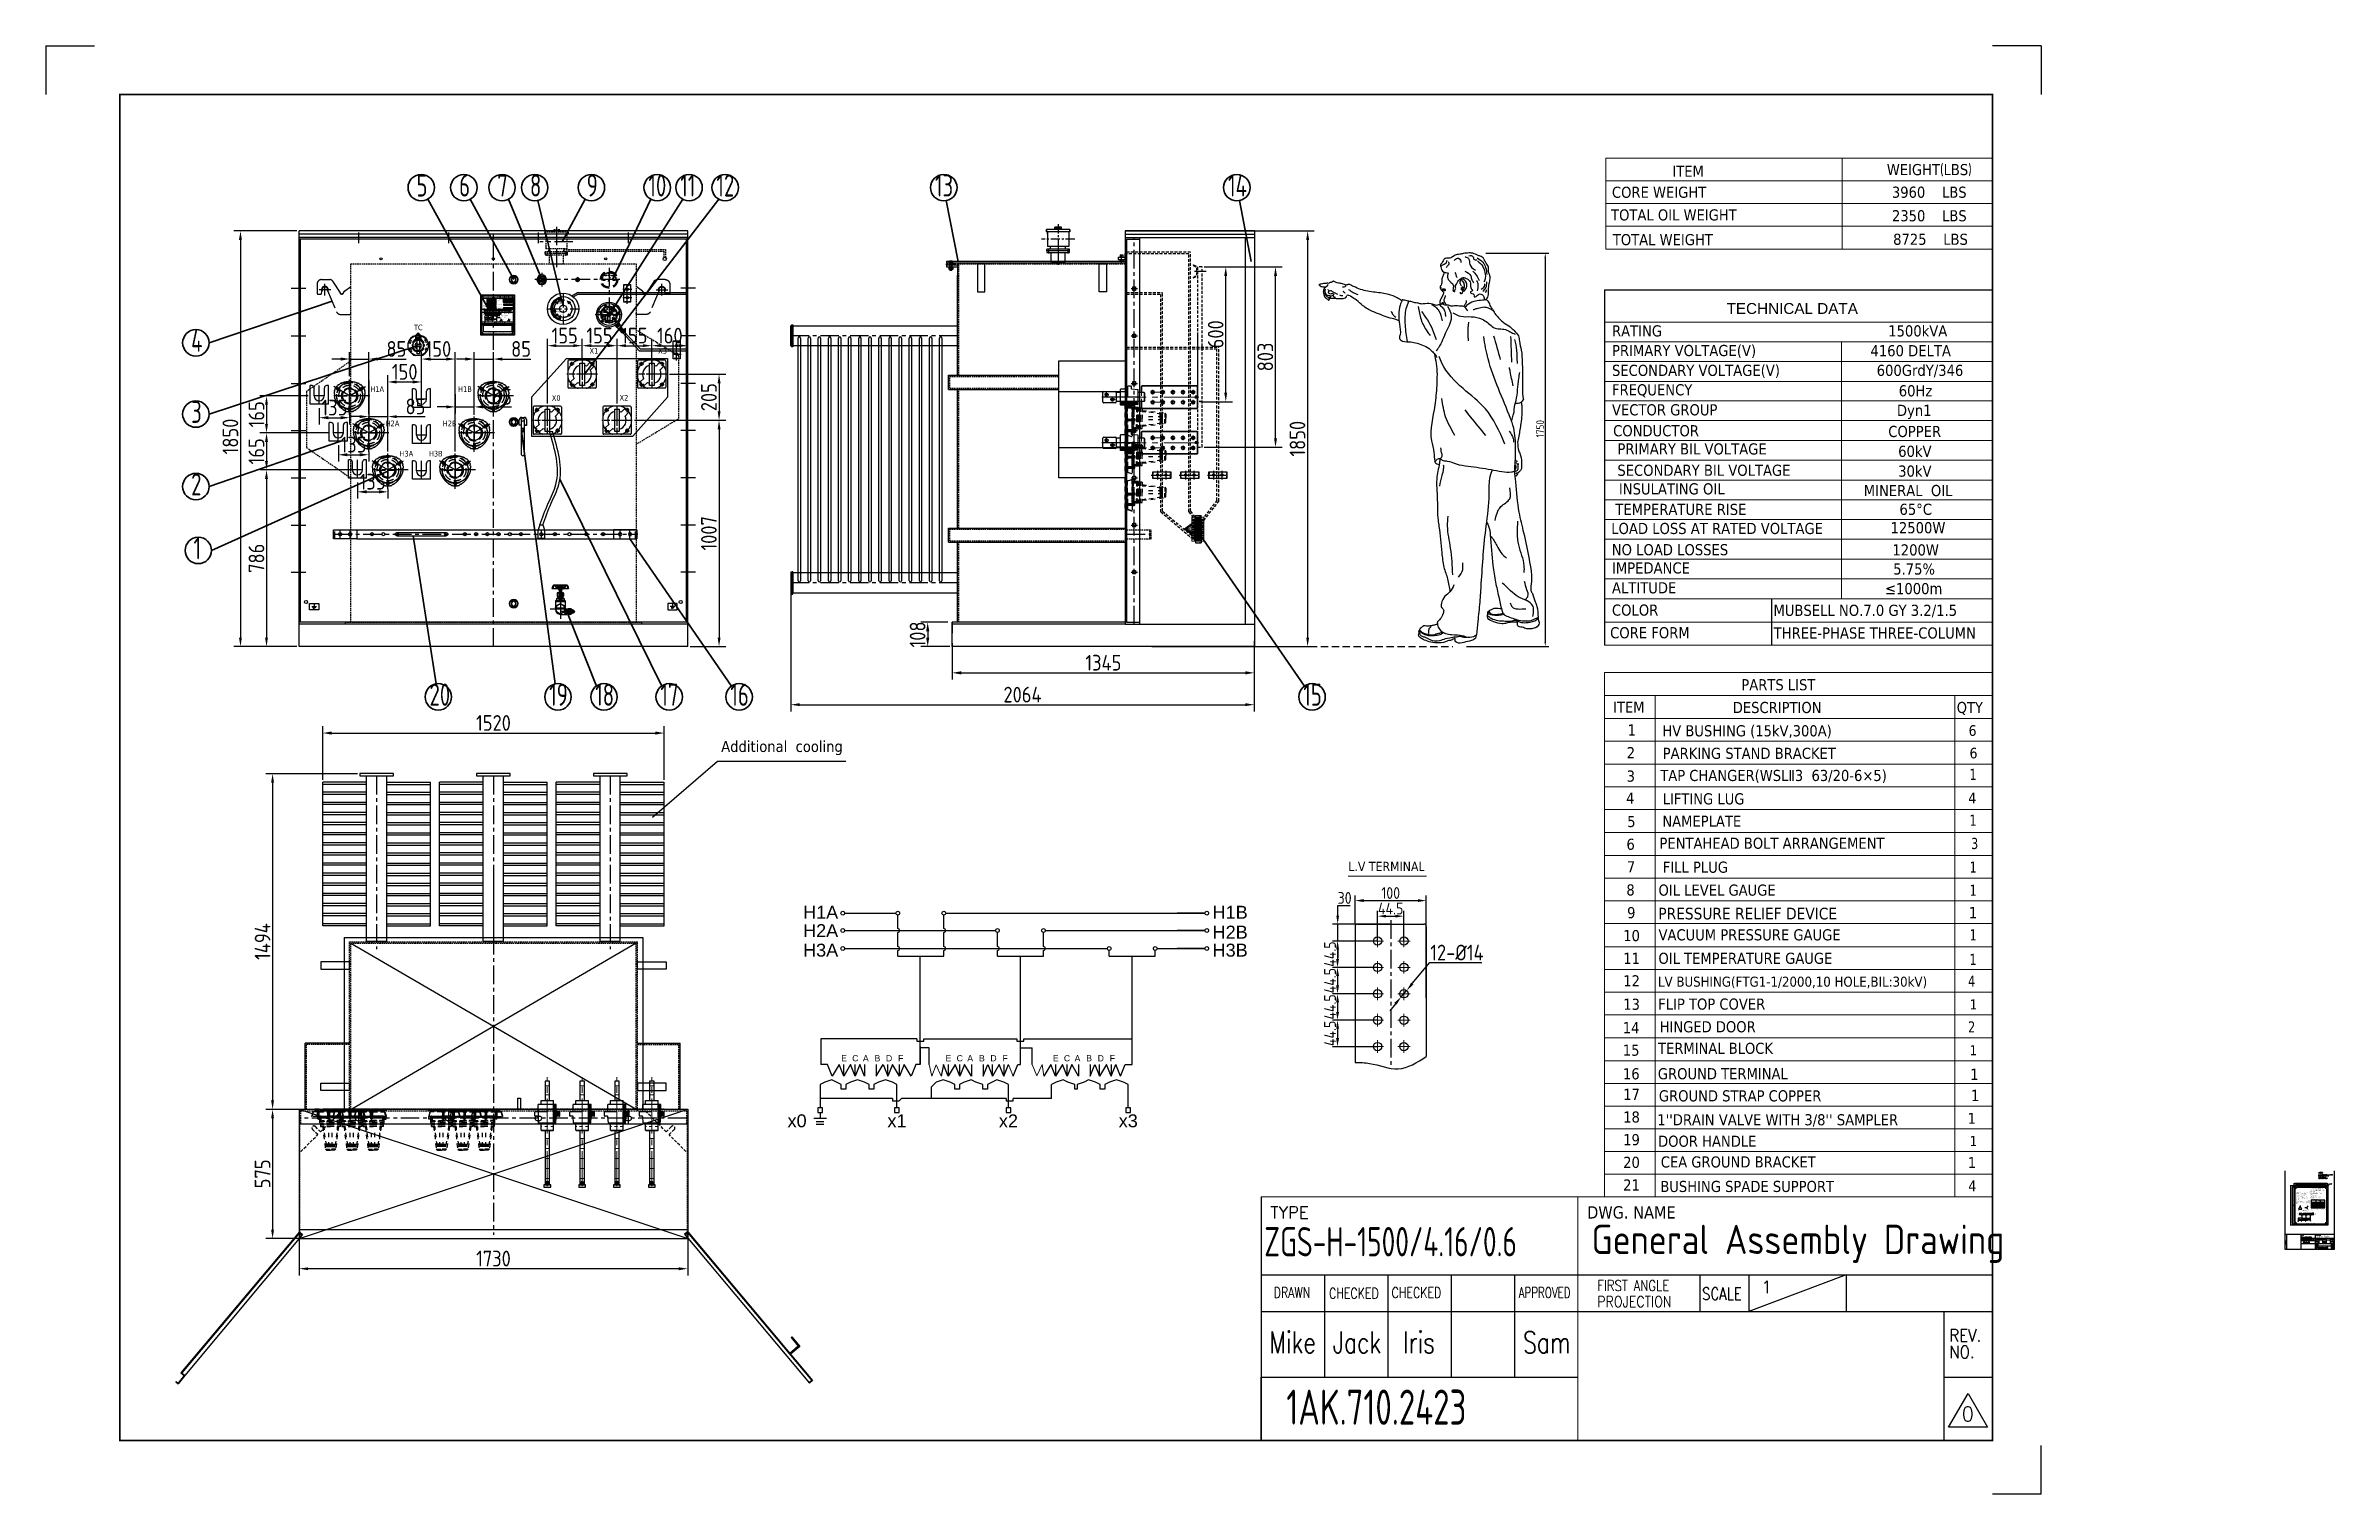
# Model space of a CAD drawing. Header units: millimetres. Extents: x 126854 to 137041, y -144259 to -137812.
import ezdxf
from ezdxf.enums import TextEntityAlignment as Align

# ---------------------------------------------------------------- set-up
doc = ezdxf.new("R2010")
doc.units = ezdxf.units.MM
doc.header["$LTSCALE"] = 13
for name, pattern in [('ACAD_ISO03W100', [1.18, 0.47, -0.71]), ('CENTER', [50.8, 31.75, -6.35, 6.35, -6.35]), ('CENTER2', [1.125, 0.75, -0.125, 0.125, -0.125]), ('CENTERX2', [101.6, 63.5, -12.7, 12.7, -12.7]), ('DASHED', [0.75, 0.5, -0.25]), ('HIDDEN', [9.525, 6.35, -3.175]), ('点画线', [18, 12, -2, 2, -2]), ('虚线', [2, 1, -1])]:
    doc.linetypes.add(name, pattern=pattern)
doc.layers.get('0').update_dxf_attribs({"color": 1, "linetype": 'CENTER'})
for name, color, linetype in [('05', 4, 'Continuous'), ('1', 4, 'Continuous'), ('1轮廓实线层', 7, 'Continuous'), ('2', 3, 'Continuous'), ('2细线层', 4, 'Continuous'), ('3中心线层', 1, 'CENTER'), ('4', 2, 'HIDDEN'), ('4虚线层', 6, 'DASHED'), ('5剖面线层', 2, 'Continuous'), ('6文字层', 3, 'Continuous'), ('PDF_Geometry', 7, 'Continuous'), ('PDF_几何图形', 7, 'Continuous'), ('中心线', 1, 'CENTER2'), ('图层2', 3, 'Continuous'), ('粗实线', 4, 'Continuous'), ('细实线', 2, 'Continuous'), ('虚线', 6, 'HIDDEN')]:
    doc.layers.add(name, color=color, linetype=linetype)
for name, color, linetype, lineweight in [('2细实线', 3, 'Continuous', 20), ('3', 6, 'HIDDEN', 18), ('TERMINAL', 8, 'Continuous', 18), ('剖面线层', 4, 'Continuous', 18), ('标注、文本', 3, 'Continuous', 25), ('粗实线层', 7, 'Continuous', 35), ('虚线层', 6, '虚线', 18), ('铁心', 3, 'Continuous', 0)]:
    doc.layers.add(name, color=color, linetype=linetype, lineweight=lineweight)
doc.layers.add('paper', color=254, linetype='Continuous', plot=False)
doc.layers.add('PDF_实体填充', color=7, linetype='Continuous', true_color=0xffffff)
doc.layers.add('中心线层', color=1, linetype='点画线', lineweight=18, true_color=0xff0000)
doc.styles.add('Arial_txtstyle_2.50_0_0', font='arial.ttf')
doc.styles.add('DWG_BLOCK', font='romant.shx', dxfattribs={"width": 0.8})
doc.styles.add('Note Text (ANSI)', font='arial.ttf')
doc.styles.add('PDF Arial', font='arial.ttf')
doc.styles.add('PDF FangSong', font='simfang.ttf')
doc.styles.add('pdm', font='gbenor.shx', dxfattribs={"width": 0.8, "bigfont": 'gbhzfs.shx'})
doc.styles.add('ROMANS', font='romans.shx', dxfattribs={"bigfont": 'whgtxt.shx'})
doc.styles.get("Standard").update_dxf_attribs({"font": 'gbenor.shx', "bigfont": 'gbcbig.shx'})
doc.styles.add('Tahoma$001', font='tahoma.ttf', dxfattribs={"height": 2.159784})
doc.styles.add('Tahoma_txtstyle_28.93_0_0', font='tahoma.ttf')
doc.styles.add('Tahoma_txtstyle_30.40_0_0', font='tahoma.ttf')
doc.styles.add('Tahoma_txtstyle_30.51_0_0', font='tahoma.ttf')
doc.styles.add('宋体', font='msyh.ttf', dxfattribs={"width": 0.6})
doc.dimstyles.new('1-15', dxfattribs={"dimscale": 20, "dimtxt": 3.5, "dimasz": 2, "dimexe": 1.5, "dimexo": 0.5, "dimgap": 0.5, "dimtad": 1, "dimtoh": 1, "dimdec": 1, "dimdsep": 46, "dimtxsty": 'Standard', "dimcen": 2.5, "dimclrd": 3, "dimclre": 3, "dimclrt": 3, "dimadec": 0, "dimazin": 2, "dimtfac": 1, "dimtdec": 1, "dimtmove": 0, "dimatfit": 2, "dimfxl": 1, "dimarcsym": 0})
doc.dimstyles.new('ISO-25', dxfattribs={"dimtxt": 2.5, "dimasz": 2.5, "dimexe": 1.25, "dimexo": 0.625, "dimtad": 1, "dimtxsty": 'Standard', "dimcen": 2.5, "dimadec": 0, "dimazin": 0, "dimtfac": 1, "dimtmove": 0, "dimatfit": 3, "dimfxl": 1, "dimarcsym": 0})
doc.dimstyles.new('郁文书', dxfattribs={"dimscale": 15, "dimtxt": 3.5, "dimasz": 2.5, "dimexe": 1.5, "dimexo": 0, "dimgap": 0.5, "dimtad": 1, "dimtoh": 1, "dimtxsty": 'Standard', "dimcen": 2.5, "dimclrd": 3, "dimclre": 3, "dimclrt": 2, "dimadec": 0, "dimazin": 0, "dimtfac": 1, "dimtmove": 0, "dimatfit": 2, "dimfxl": 1, "dimarcsym": 0})
picture_1 = doc.add_image_def('image1.png', size_in_pixel=(1204, 281))

# ---------------------------------------------------------------- blocks, each defined once
blk = doc.blocks.new('*D32')
at = {"layer": '2', "color": 0, "linetype": 'Continuous', "lineweight": -2}
for p, q in [((136868, -142888), (136868, -142880)), ((136870, -142881), (137005, -142881)), ((137008, -142888), (137008, -142880))]:
    blk.add_line(p, q, dxfattribs=at)
at = {"layer": '2', "color": 0, "linetype": 'Continuous', "lineweight": 30}
for points in [[(136870, -142881), (136870, -142881), (136868, -142881)], [(137005, -142881), (137005, -142881), (137008, -142881)]]:
    blk.add_solid(points, dxfattribs=at)
at = {"layer": 'Defpoints', "color": 0, "linetype": 'Continuous', "lineweight": 30}
for p in [(136868, -142889), (137008, -142881), (137008, -142889)]:
    blk.add_point(p, dxfattribs=at)
at = {"layer": '2', "color": 0, "linetype": 'Continuous', "insert": (136938, -142879), "char_height": 2.5, "attachment_point": 5}
blk.add_mtext('140', dxfattribs=at)
blk = doc.blocks.new('*D33')
at = {"layer": '2', "color": 0, "linetype": 'Continuous', "lineweight": -2}
for p, q in [((136863, -142886), (136863, -142874)), ((136865, -142875), (137010, -142875)), ((137013, -142886), (137013, -142874))]:
    blk.add_line(p, q, dxfattribs=at)
at = {"layer": '2', "color": 0, "linetype": 'Continuous', "lineweight": 30}
for points in [[(136865, -142875), (136865, -142876), (136863, -142875)], [(137010, -142875), (137010, -142876), (137013, -142875)]]:
    blk.add_solid(points, dxfattribs=at)
at = {"layer": 'Defpoints', "color": 0, "linetype": 'Continuous', "lineweight": 30}
for p in [(136863, -142887), (137013, -142875), (137013, -142887)]:
    blk.add_point(p, dxfattribs=at)
at = {"layer": '2', "color": 0, "linetype": 'Continuous', "insert": (136938, -142873), "char_height": 2.5, "attachment_point": 5}
blk.add_mtext('150', dxfattribs=at)
blk = doc.blocks.new('*D34')
at = {"layer": '2', "color": 0, "linetype": 'Continuous', "lineweight": -2}
for p, q in [((136864, -142892), (136854, -142892)), ((136855, -143054), (136855, -142894)), ((136864, -143057), (136854, -143057))]:
    blk.add_line(p, q, dxfattribs=at)
at = {"layer": '2', "color": 0, "linetype": 'Continuous', "lineweight": 30}
for points in [[(136855, -142894), (136855, -142894), (136855, -142892)], [(136855, -143054), (136855, -143054), (136855, -143057)]]:
    blk.add_solid(points, dxfattribs=at)
at = {"layer": 'Defpoints', "color": 0, "linetype": 'Continuous', "lineweight": 30}
for p in [(136855, -142892), (136865, -142892), (136865, -143057)]:
    blk.add_point(p, dxfattribs=at)
at = {"layer": '2', "color": 0, "linetype": 'Continuous', "insert": (136853, -142974), "char_height": 2.5, "attachment_point": 5, "rotation": 90}
blk.add_mtext('165', dxfattribs=at)
blk = doc.blocks.new('*D35')
at = {"layer": '2', "color": 0, "linetype": 'Continuous', "lineweight": -2}
for p, q in [((136862, -142887), (136845, -142887)), ((136847, -142889), (136847, -143059)), ((136862, -143062), (136845, -143062))]:
    blk.add_line(p, q, dxfattribs=at)
at = {"layer": '2', "color": 0, "linetype": 'Continuous', "lineweight": 30}
for points in [[(136846, -142889), (136847, -142889), (136847, -142887)], [(136846, -143059), (136847, -143059), (136847, -143062)]]:
    blk.add_solid(points, dxfattribs=at)
at = {"layer": 'Defpoints', "color": 0, "linetype": 'Continuous', "lineweight": 30}
for p in [(136863, -142887), (136847, -143062), (136863, -143062)]:
    blk.add_point(p, dxfattribs=at)
at = {"layer": '2', "color": 0, "linetype": 'Continuous', "insert": (136845, -142974), "char_height": 2.5, "attachment_point": 5, "rotation": 90}
blk.add_mtext('175', dxfattribs=at)
blk = doc.blocks.new('*D36')
at = {"layer": 'Defpoints', "color": 0, "lineweight": 30}
for p in [(137006, -142893), (137009, -142890)]:
    blk.add_point(p, dxfattribs=at)
at = {"layer": '标注、文本', "color": 3, "lineweight": -2}
for p, q in [((137005, -142895), (137003, -142896)), ((137006, -142893), (137009, -142890)), ((137010, -142889), (137022, -142877)), ((137022, -142877), (137030, -142877))]:
    blk.add_line(p, q, dxfattribs=at)
at = {"layer": '标注、文本', "color": 3, "lineweight": 30}
for points in [[(137004, -142894), (137005, -142895), (137006, -142893)], [(137010, -142888), (137011, -142889), (137009, -142890)]]:
    blk.add_solid(points, dxfattribs=at)
at = {"layer": '标注、文本', "color": 3, "insert": (137027, -142875), "char_height": 2.4, "attachment_point": 5}
blk.add_mtext('4-∅4.5', dxfattribs=at)
blk = doc.blocks.new('*D58')
at = {"layer": '1', "color": 3, "lineweight": -2}
for p, q in [((132683, -141721), (132683, -141594)), ((132999, -142049), (132999, -141594)), ((132720, -141617), (132962, -141617))]:
    blk.add_line(p, q, dxfattribs=at)
at = {"layer": '1', "color": 3, "lineweight": 30}
for points in [[(132720, -141610), (132720, -141623), (132683, -141617)], [(132962, -141610), (132962, -141623), (132999, -141617)]]:
    blk.add_solid(points, dxfattribs=at)
at = {"layer": 'Defpoints', "color": 0, "lineweight": 30}
for p in [(132999, -141617), (132683, -141721), (132999, -142049)]:
    blk.add_point(p, dxfattribs=at)
at = {"layer": '1', "color": 2, "insert": (132841, -141583), "char_height": 52.5, "attachment_point": 5}
blk.add_mtext('100', dxfattribs=at)
blk = doc.blocks.new('*D59')
at = {"layer": '1', "color": 3, "lineweight": -2}
for p, q in [((132605, -141684), (132605, -141639)), ((132605, -141639), (132661, -141639)), ((132841, -141721), (132582, -141721)), ((132782, -141797), (132582, -141797)), ((132605, -141797), (132605, -141721)), ((132605, -141834), (132605, -141872))]:
    blk.add_line(p, q, dxfattribs=at)
at = {"layer": '1', "color": 3, "lineweight": 30}
for points in [[(132599, -141684), (132611, -141684), (132605, -141721)], [(132599, -141834), (132611, -141834), (132605, -141797)]]:
    blk.add_solid(points, dxfattribs=at)
at = {"layer": 'Defpoints', "color": 0, "lineweight": 30}
for p in [(132605, -141721), (132782, -141797), (132841, -141721)]:
    blk.add_point(p, dxfattribs=at)
at = {"layer": '1', "color": 2, "insert": (132636, -141605), "char_height": 52.5, "attachment_point": 5}
blk.add_mtext('30', dxfattribs=at)
blk = doc.blocks.new('*D60')
at = {"layer": '1', "color": 3, "lineweight": -2}
for p, q in [((132782, -141797), (132782, -141663)), ((132820, -141686), (132862, -141686)), ((132900, -141797), (132900, -141663))]:
    blk.add_line(p, q, dxfattribs=at)
at = {"layer": '1', "color": 3, "lineweight": 30}
for points in [[(132820, -141680), (132820, -141692), (132782, -141686)], [(132862, -141680), (132862, -141692), (132900, -141686)]]:
    blk.add_solid(points, dxfattribs=at)
at = {"layer": 'Defpoints', "color": 0, "lineweight": 30}
for p in [(132900, -141686), (132782, -141797), (132900, -141797)]:
    blk.add_point(p, dxfattribs=at)
at = {"layer": '1', "color": 2, "insert": (132841, -141652), "char_height": 52.5, "attachment_point": 5}
blk.add_mtext('44.5', dxfattribs=at)
blk = doc.blocks.new('*D61')
at = {"layer": '1', "color": 3, "lineweight": -2}
for p, q in [((132782, -141797), (132582, -141797)), ((132604, -141834), (132604, -141877)), ((132782, -141914), (132582, -141914))]:
    blk.add_line(p, q, dxfattribs=at)
at = {"layer": '1', "color": 3, "lineweight": 30}
for points in [[(132598, -141834), (132611, -141834), (132604, -141797)], [(132598, -141877), (132611, -141877), (132604, -141914)]]:
    blk.add_solid(points, dxfattribs=at)
at = {"layer": 'Defpoints', "color": 0, "lineweight": 30}
for p in [(132782, -141797), (132604, -141914), (132782, -141914)]:
    blk.add_point(p, dxfattribs=at)
at = {"layer": '1', "color": 2, "insert": (132571, -141855), "char_height": 52.5, "attachment_point": 5, "rotation": 90}
blk.add_mtext('44.5', dxfattribs=at)
blk = doc.blocks.new('*D62')
at = {"layer": 'Defpoints', "color": 0, "lineweight": 30}
for p in [(132888, -142045), (132912, -142017)]:
    blk.add_point(p, dxfattribs=at)
at = {"layer": '标注、文本', "color": 3, "lineweight": -2}
for p, q in [((132937, -141986), (133015, -141893)), ((133015, -141893), (133247, -141893)), ((132862, -142076), (132837, -142107)), ((132888, -142045), (132912, -142017))]:
    blk.add_line(p, q, dxfattribs=at)
at = {"layer": '标注、文本', "color": 3, "lineweight": 30}
for points in [[(132932, -141982), (132942, -141991), (132912, -142017)], [(132857, -142072), (132867, -142080), (132888, -142045)]]:
    blk.add_solid(points, dxfattribs=at)
at = {"layer": '标注、文本', "color": 3, "insert": (133136, -141848), "char_height": 70, "attachment_point": 5}
blk.add_mtext('12-%%C14', dxfattribs=at)
blk = doc.blocks.new('*D75')
at = {"layer": '1', "color": 3, "lineweight": -2}
for p, q in [((132782, -141914), (132582, -141914)), ((132604, -141952), (132604, -141994)), ((132782, -142032), (132582, -142032))]:
    blk.add_line(p, q, dxfattribs=at)
at = {"layer": '1', "color": 3, "lineweight": 30}
for points in [[(132598, -141952), (132611, -141952), (132604, -141914)], [(132598, -141994), (132611, -141994), (132604, -142032)]]:
    blk.add_solid(points, dxfattribs=at)
at = {"layer": 'Defpoints', "color": 0, "lineweight": 30}
for p in [(132782, -141914), (132604, -142032), (132782, -142032)]:
    blk.add_point(p, dxfattribs=at)
at = {"layer": '1', "color": 2, "insert": (132571, -141973), "char_height": 52.5, "attachment_point": 5, "rotation": 90}
blk.add_mtext('44.5', dxfattribs=at)
blk = doc.blocks.new('*D76')
at = {"layer": '1', "color": 3, "lineweight": -2}
for p, q in [((132782, -142032), (132582, -142032)), ((132604, -142069), (132604, -142112)), ((132782, -142149), (132582, -142149))]:
    blk.add_line(p, q, dxfattribs=at)
at = {"layer": '1', "color": 3, "lineweight": 30}
for points in [[(132598, -142069), (132611, -142069), (132604, -142032)], [(132598, -142112), (132611, -142112), (132604, -142149)]]:
    blk.add_solid(points, dxfattribs=at)
at = {"layer": 'Defpoints', "color": 0, "lineweight": 30}
for p in [(132782, -142032), (132604, -142149), (132782, -142149)]:
    blk.add_point(p, dxfattribs=at)
at = {"layer": '1', "color": 2, "insert": (132571, -142090), "char_height": 52.5, "attachment_point": 5, "rotation": 90}
blk.add_mtext('44.5', dxfattribs=at)
blk = doc.blocks.new('*D77')
at = {"layer": '1', "color": 3, "lineweight": -2}
for p, q in [((132782, -142149), (132582, -142149)), ((132604, -142187), (132604, -142229)), ((132782, -142267), (132582, -142267))]:
    blk.add_line(p, q, dxfattribs=at)
at = {"layer": '1', "color": 3, "lineweight": 30}
for points in [[(132598, -142187), (132611, -142187), (132604, -142149)], [(132598, -142229), (132611, -142229), (132604, -142267)]]:
    blk.add_solid(points, dxfattribs=at)
at = {"layer": 'Defpoints', "color": 0, "lineweight": 30}
for p in [(132782, -142149), (132604, -142267), (132782, -142267)]:
    blk.add_point(p, dxfattribs=at)
at = {"layer": '1', "color": 2, "insert": (132571, -142208), "char_height": 52.5, "attachment_point": 5, "rotation": 90}
blk.add_mtext('44.5', dxfattribs=at)
blk = doc.blocks.new('257561')
at = {"layer": '标注、文本'}
for p, q in [((851.7, 2214.1), (862.1, 2214.1)), ((853.4, 2212.2), (856.9, 2212.2)), ((854.7, 2210.2), (856.9, 2210.2)), ((856.9, 2219.1), (856.9, 2214.1)), ((860.3, 2212.2), (856.9, 2212.2)), ((859, 2210.2), (856.9, 2210.2))]:
    blk.add_line(p, q, dxfattribs=at)
blk = doc.blocks.new('A$C7B0A0AAD')
blk.add_line((22, 19), (22, 19))
at = {"layer": '1', "color": 1, "linetype": 'CENTERX2', "lineweight": -3, "ltscale": 0.1}
for p, q in [((13, 111), (32, 111)), ((22, 102), (22, 121)), ((68, 131), (68, 0)), ((68, 123), (68, 7)), ((123, 111), (104, 111)), ((114, 102), (114, 121)), ((136, 65), (0, 65)), ((126, 65), (10, 65)), ((32, 19), (13, 19)), ((22, 10), (22, 29)), ((104, 19), (123, 19)), ((114, 10), (114, 29))]:
    blk.add_line(p, q, dxfattribs=at)
for start, end in [(105.9424, 164.0639), (15.9361, 74.0576), (195.9361, 219.268), (224.9998, 254.0576), (285.9424, 344.0639)]:
    blk.add_arc((68, 65), 65, start, end, dxfattribs=at)
at = {"layer": '粗实线', "lineweight": 30}
for p, q in [((5, 124), (5, 7)), ((127, 128), (9, 128)), ((87, 101), (103, 117)), ((108, 112), (103, 117)), ((120, 100), (115, 105)), ((131, 124), (131, 7)), ((127, 3), (9, 3)), ((16, 31), (32, 46)), ((21, 26), (16, 31)), ((33, 14), (28, 18)), ((33, 14), (49, 29)), ((104, 84), (120, 100))]:
    blk.add_line(p, q, dxfattribs=at)
blk.add_lwpolyline([(58, 115), (78, 115), (78, 15), (58, 15)], close=True, dxfattribs=at)
for centre in [(22, 111), (114, 19)]:
    blk.add_circle(centre, 6.5, dxfattribs=at)
for centre, radius, start, end in [((9, 124), 4, 90, 180), ((68, 65), 41, 104.117, 207.9814), ((68, 65), 41, 62.0186, 75.883), ((114, 111), 6.5, 277.0201, 172.9799), ((127, 124), 4, 0, 90), ((9, 7), 4, 180, 270), ((22, 19), 6.5, 97.0201, 352.9799), ((22, 19), 6.5, 135, 315), ((68, 65), 41, 242.0186, 255.883), ((68, 65), 41, 284.117, 27.9814), ((127, 7), 4, 270, 360)]:
    blk.add_arc(centre, radius, start, end, dxfattribs=at)
blk = doc.blocks.new('A$C732158F3')
at = {"layer": '4虚线层', "ltscale": 3}
h = blk.add_hatch(color=256, dxfattribs=at)
h.dxf.hatch_style = 2
h.paths.add_polyline_path([(7, 129), (7, 83), (12, 83)])
h = blk.add_hatch(color=256, dxfattribs=at)
h.dxf.hatch_style = 2
h.paths.add_polyline_path([(7, 129), (12, 129), (12, 83)])
h = blk.add_hatch(color=256, dxfattribs=at)
h.dxf.hatch_style = 2
h.paths.add_polyline_path([(7, 83), (7, 44), (12, 44)])
h = blk.add_hatch(color=256, dxfattribs=at)
h.dxf.hatch_style = 2
h.paths.add_polyline_path([(7, 83), (12, 83), (12, 44)])
h = blk.add_hatch(color=256, dxfattribs=at)
h.dxf.hatch_style = 2
h.paths.add_polyline_path([(7, 44), (7, 36), (12, 36)])
h = blk.add_hatch(color=256, dxfattribs=at)
h.dxf.hatch_style = 2
h.paths.add_polyline_path([(7, 44), (12, 44), (12, 36)])
for points in [[(6, 122), (6, 109)], [(7, 129), (7, 112)], [(7, 109), (7, 122)], [(12, 134), (31, 140), (33, 140)], [(12, 115), (12, 134)], [(61, 131), (54, 131), (35, 131), (32, 129), (32, 128), (32, 125), (35, 125)], [(33, 134), (45, 134), (45, 140), (33, 140)], [(33, 121), (33, 140)], [(54, 122), (54, 124), (51, 125), (33, 125)], [(54, 122), (54, 124), (51, 125), (33, 125)], [(33, 89), (33, 108)], [(38, 111), (38, 125)], [(51, 125), (51, 111)], [(51, 125), (51, 111)], [(54, 122), (54, 109)], [(54, 122), (54, 109)], [(77, 128), (61, 128), (61, 131)], [(61, 131), (61, 113)], [(76, 118), (77, 118)], [(77, 128), (77, 112)], [(143, 106), (159, 103)], [(153, 109), (178, 106)], [(159, 103), (160, 100), (161, 100), (163, 100), (164, 102)], [(166, 103), (164, 102)], [(167, 102), (167, 103), (166, 103)], [(178, 106), (183, 100), (183, 83)], [(6, 96), (6, 83)], [(6, 70), (6, 83)], [(7, 100), (7, 83)], [(7, 65), (7, 83)], [(7, 57), (7, 44)], [(7, 36), (7, 54)], [(12, 16), (9, 16), (9, 9), (12, 9)], [(12, 65), (12, 83)], [(12, 81), (12, 80), (13, 79), (33, 79)], [(12, 79), (12, 77), (13, 76)], [(12, 76), (12, 74), (13, 73)], [(13, 71), (12, 71), (12, 70)], [(12, 54), (12, 36)], [(12, 22), (12, 32)], [(12, 32), (12, 29), (13, 29)], [(12, 29), (12, 28), (13, 26)], [(13, 25), (12, 25), (12, 22), (12, 6)], [(33, 1), (31, 1), (12, 7)], [(33, 1), (33, 0), (31, 0), (12, 6)], [(32, 99), (32, 83)], [(32, 67), (32, 83)], [(54, 41), (35, 41), (32, 41), (32, 38)], [(32, 38), (32, 36), (35, 35)], [(33, 89), (33, 87), (35, 86)], [(42, 73), (42, 74), (42, 76), (39, 76), (33, 76)], [(33, 76), (33, 73)], [(38, 71), (38, 41), (33, 41), (36, 41)], [(51, 41), (33, 41), (33, 71)], [(33, 41), (33, 39), (35, 39)], [(42, 26), (42, 28), (39, 29), (33, 29)], [(35, 86), (39, 84), (42, 79)], [(35, 39), (39, 38), (42, 32)], [(61, 35), (54, 35), (35, 35)], [(38, 84), (38, 99)], [(45, 77), (44, 79), (42, 79)], [(42, 71), (44, 73), (45, 74)], [(45, 29), (44, 31), (42, 32)], [(42, 25), (44, 26), (45, 28)], [(51, 97), (51, 83)], [(51, 97), (51, 83)], [(51, 68), (51, 83)], [(51, 41), (51, 55)], [(51, 41), (54, 42), (54, 44)], [(54, 100), (54, 83)], [(54, 96), (54, 83)], [(54, 96), (54, 83)], [(54, 65), (54, 83)], [(54, 70), (54, 83)], [(54, 44), (54, 57)], [(61, 100), (61, 83)], [(61, 65), (61, 83)], [(61, 35), (61, 52)], [(70, 99), (70, 83)], [(70, 67), (70, 83)], [(70, 38), (70, 54)], [(77, 99), (77, 83)], [(77, 67), (77, 83)], [(77, 38), (77, 54)], [(125, 90), (97, 90)], [(125, 76), (97, 76)], [(167, 90), (138, 90)], [(167, 76), (138, 76)], [(143, 60), (159, 63)], [(153, 57), (178, 60)], [(164, 64), (163, 65), (161, 65), (160, 65), (159, 63)], [(166, 63), (164, 64)], [(166, 63), (167, 63), (167, 64), (167, 83)], [(166, 63), (166, 64)], [(178, 60), (183, 65), (183, 83)]]:
    blk.add_lwpolyline(points, dxfattribs=at)
blk.add_lwpolyline([(12, 35), (12, 32)], close=True, dxfattribs=at)
for points in [[(0, 145), (0, 145), (0, 121), (0, 121)], [(0, 108), (0, 108), (0, 83), (0, 83)], [(7, 122), (7, 122), (6, 122), (6, 122)], [(7, 145), (7, 145), (7, 121), (7, 121)], [(12, 129), (12, 129), (7, 129), (7, 129)], [(7, 108), (7, 108), (7, 83), (7, 83)], [(33, 137), (33, 137), (12, 134), (12, 134)], [(32, 128), (32, 128), (32, 129), (32, 129)], [(32, 128), (32, 128), (32, 112), (32, 112)], [(32, 112), (32, 112), (32, 83), (32, 83)], [(38, 118), (38, 118), (33, 125), (33, 125)], [(33, 115), (33, 115), (38, 103), (38, 103)], [(35, 125), (35, 125), (54, 125), (54, 125)], [(38, 121), (38, 121), (36, 125), (36, 125)], [(54, 131), (54, 131), (54, 113), (54, 113)], [(70, 128), (70, 128), (70, 112), (70, 112)], [(77, 118), (77, 118), (103, 115), (103, 115)], [(77, 113), (77, 113), (93, 112), (93, 112)], [(106, 111), (106, 111), (131, 108), (131, 108)], [(115, 113), (115, 113), (140, 111), (140, 111)], [(157, 83), (157, 83), (157, 105), (157, 105)], [(159, 83), (159, 83), (159, 103), (159, 103)], [(178, 106), (178, 106), (178, 83), (178, 83)], [(0, 71), (0, 71), (0, 47), (0, 47)], [(0, 33), (0, 33), (0, 9), (0, 9)], [(6, 44), (6, 44), (6, 57), (6, 57)], [(7, 44), (7, 44), (6, 44), (6, 44)], [(7, 83), (7, 83), (7, 96), (7, 96)], [(7, 83), (7, 83), (7, 70), (7, 70)], [(7, 71), (7, 71), (7, 47), (7, 47)], [(12, 36), (12, 36), (7, 36), (7, 36)], [(7, 33), (7, 33), (7, 9), (7, 9)], [(12, 83), (12, 83), (12, 102), (12, 102)], [(12, 83), (12, 83), (12, 65), (12, 65)], [(12, 35), (12, 35), (12, 52), (12, 52)], [(12, 32), (12, 32), (13, 32), (13, 32)], [(33, 76), (33, 76), (13, 76), (13, 76)], [(33, 73), (33, 73), (13, 73), (13, 73)], [(33, 71), (33, 71), (13, 71), (13, 71)], [(33, 32), (33, 32), (13, 32), (13, 32)], [(33, 29), (33, 29), (13, 29), (13, 29)], [(33, 26), (33, 26), (13, 26), (13, 26)], [(33, 25), (33, 25), (13, 25), (13, 25)], [(32, 55), (32, 55), (32, 83), (32, 83)], [(32, 38), (32, 38), (32, 54), (32, 54)], [(42, 79), (42, 79), (33, 79), (33, 79)], [(33, 76), (33, 76), (33, 73), (33, 73)], [(33, 73), (33, 73), (42, 73), (42, 73)], [(33, 71), (33, 71), (42, 71), (42, 71)], [(33, 71), (33, 71), (33, 41), (33, 41)], [(33, 51), (33, 51), (38, 63), (38, 63)], [(38, 48), (38, 48), (33, 41), (33, 41)], [(42, 32), (42, 32), (33, 32), (33, 32)], [(33, 29), (33, 29), (33, 26), (33, 26)], [(33, 26), (33, 26), (42, 26), (42, 26)], [(33, 25), (33, 25), (42, 25), (42, 25)], [(33, 25), (33, 25), (33, 0), (33, 0)], [(38, 45), (38, 45), (36, 41), (36, 41)], [(38, 57), (38, 57), (38, 58), (38, 58)], [(45, 74), (45, 74), (45, 77), (45, 77)], [(45, 28), (45, 28), (45, 29), (45, 29)], [(54, 87), (54, 87), (61, 87), (61, 87)], [(54, 79), (54, 79), (61, 79), (61, 79)], [(54, 35), (54, 35), (54, 52), (54, 52)], [(61, 38), (61, 38), (77, 38), (77, 38)], [(77, 52), (77, 52), (93, 54), (93, 54)], [(77, 48), (77, 48), (103, 51), (103, 51)], [(106, 55), (106, 55), (131, 58), (131, 58)], [(115, 52), (115, 52), (140, 55), (140, 55)], [(157, 83), (157, 83), (157, 63), (157, 63)], [(159, 83), (159, 83), (159, 63), (159, 63)], [(164, 83), (164, 83), (164, 102), (164, 102)], [(164, 83), (164, 83), (164, 64), (164, 64)], [(167, 83), (167, 83), (167, 102), (167, 102)], [(178, 60), (178, 60), (178, 83), (178, 83)]]:
    blk.add_open_spline(points, degree=3, dxfattribs=at)
blk = doc.blocks.new('A$C5A362895')
at = {"layer": '剖面线层'}
h = blk.add_hatch(dxfattribs=at)
h.set_pattern_fill('无图案', color=256, angle=45, style=0, pattern_type=0)
h.set_pattern_definition([(45, (-103657.1342, 179337.1958), (-0.707106781, 0.707106781), [])])
edge = h.paths.add_edge_path(flags=0)
edge.add_line((121, 83), (145, 83))
edge.add_line((145, 83), (204, 83))
edge.add_line((204, 83), (204, 91))
edge.add_arc((202, 91), 2, 360, 446.1859)
edge.add_line((202, 93), (175, 95))
edge.add_arc((175, 96), 1, 180, 266.1859, ccw=False)
edge.add_line((174, 96), (174, 109))
edge.add_arc((173, 109), 1, 360, 450)
edge.add_line((173, 110), (155, 110))
edge.add_arc((155, 109), 1, 90, 180)
edge.add_line((154, 109), (154, 105))
edge.add_line((154, 105), (153, 105))
edge.add_line((153, 105), (154, 104))
edge.add_line((154, 104), (154, 102))
edge.add_line((154, 102), (153, 102))
edge.add_line((153, 102), (154, 101))
edge.add_line((154, 101), (154, 100))
edge.add_line((154, 100), (153, 99))
edge.add_line((153, 99), (154, 98))
edge.add_line((154, 98), (154, 96))
edge.add_line((154, 96), (154, 96))
edge.add_arc((153, 96), 1, 270, 360, ccw=False)
edge.add_line((153, 95), (122, 95))
edge.add_arc((122, 94), 1, 90, 180)
edge.add_line((121, 94), (121, 83))
at = {"layer": '中心线层'}
for p, q in [((485, 55), (0, 55)), ((38, 45), (38, 65)), ((78, 45), (78, 65)), ((272, 45), (272, 65)), ((317, 45), (317, 65)), ((361, 45), (361, 65)), ((406, 45), (406, 65)), ((450, 45), (450, 65))]:
    blk.add_line(p, q, dxfattribs=at)
at = {"layer": '粗实线', "lineweight": 30}
for p, q in [((154, 104), (153, 105)), ((153, 105), (154, 105)), ((153, 102), (154, 102)), ((154, 107), (154, 105)), ((154, 104), (154, 102)), ((172, 110), (157, 110)), ((174, 108), (174, 97)), ((121, 83), (103, 83)), ((103, 27), (103, 83)), ((121, 27), (103, 27)), ((236, 83), (112, 83)), ((121, 94), (121, 16)), ((153, 95), (122, 95)), ((154, 15), (122, 15)), ((154, 101), (153, 102)), ((153, 99), (154, 100)), ((154, 98), (153, 99)), ((154, 101), (154, 100)), ((154, 98), (154, 96)), ((154, 96), (154, 96)), ((154, 55), (154, 1)), ((174, 13), (174, 2)), ((202, 93), (176, 95)), ((203, 17), (176, 15)), ((204, 91), (204, 18)), ((236, 27), (204, 27)), ((236, 83), (239, 80)), ((236, 27), (236, 83)), ((236, 27), (239, 30)), ((239, 80), (239, 30)), ((172, 0), (155, 0))]:
    blk.add_line(p, q, dxfattribs=at)
for points in [[(103, 45), (103, 65), (18, 65), (18, 45)], [(479, 45), (479, 65), (239, 65), (239, 45)]]:
    blk.add_lwpolyline(points, close=True, dxfattribs=at)
for centre, radius, start, end in [((157, 107), 3, 90, 180), ((172, 108), 2, 0, 90), ((122, 94), 1, 90, 180), ((122, 16), 1, 180, 270), ((153, 96), 1, 270, 360), ((155, 1), 1, 180, 270), ((172, 2), 2, 270, 0), ((176, 97), 2, 180, 266.1859), ((176, 13), 2, 93.8141, 180), ((202, 91), 2, 360, 86.1859), ((203, 18), 1, 273.8141, 0)]:
    blk.add_arc(centre, radius, start, end, dxfattribs=at)
at = {"layer": '虚线层'}
for p, q in [((219, 83), (219, 27)), ((479, 60), (464, 60)), ((464, 50), (464, 60)), ((479, 59), (464, 59)), ((479, 51), (464, 51)), ((479, 50), (464, 50))]:
    blk.add_line(p, q, dxfattribs=at)
blk = doc.blocks.new('A$C611D0E0A')
at = {"layer": '粗实线', "lineweight": 30}
h = blk.add_hatch(color=256, dxfattribs=at)
h.dxf.hatch_style = 2
h.paths.add_polyline_path([(0.38, 1.19), (0.68, 1.19), (0.68, 1.35), (0.38, 1.35)])
h = blk.add_hatch(color=256, dxfattribs=at)
h.dxf.hatch_style = 2
h.paths.add_polyline_path([(0.42, 1.65), (0.47, 1.65), (0.47, 1.61)])
h = blk.add_hatch(color=256, dxfattribs=at)
h.dxf.hatch_style = 2
h.paths.add_polyline_path([(0.59, 1.99), (0.63, 1.99), (0.63, 1.95)])
h = blk.add_hatch(color=256, dxfattribs=at)
h.dxf.hatch_style = 2
h.paths.add_polyline_path([(0.63, 1.86), (0.89, 1.86), (0.89, 1.99), (0.63, 1.99)])
h = blk.add_hatch(color=256, dxfattribs=at)
h.dxf.hatch_style = 2
h.paths.add_polyline_path([(0.93, 2.2), (0.93, 2.16), (0.97, 2.16)])
h = blk.add_hatch(color=256, dxfattribs=at)
h.dxf.hatch_style = 2
h.paths.add_polyline_path([(0.93, 1.9), (1.14, 1.48), (1.27, 1.48)])
h = blk.add_hatch(color=256, dxfattribs=at)
h.dxf.hatch_style = 2
h.paths.add_polyline_path([(1.14, 1.48), (1.19, 1.44), (1.4, 1.44)])
h = blk.add_hatch(color=256, dxfattribs=at)
h.dxf.hatch_style = 2
h.paths.add_polyline_path([(1.14, 1.48), (1.27, 1.48), (1.4, 1.44)])
h = blk.add_hatch(color=256, dxfattribs=at)
h.dxf.hatch_style = 2
h.paths.add_polyline_path([(1.19, 1.35), (1.14, 1.31), (1.44, 1.31)])
h = blk.add_hatch(color=256, dxfattribs=at)
h.dxf.hatch_style = 2
h.paths.add_polyline_path([(1.14, 1.31), (1.19, 1.27), (1.44, 1.27)])
h = blk.add_hatch(color=256, dxfattribs=at)
h.dxf.hatch_style = 2
h.paths.add_polyline_path([(1.14, 1.31), (1.44, 1.31), (1.44, 1.27)])
h = blk.add_hatch(color=256, dxfattribs=at)
h.dxf.hatch_style = 2
h.paths.add_polyline_path([(1.19, 1.9), (1.44, 1.9), (1.44, 2.03), (1.19, 2.03)])
h = blk.add_hatch(color=256, dxfattribs=at)
h.dxf.hatch_style = 2
h.paths.add_polyline_path([(1.19, 1.44), (1.19, 1.4), (1.4, 1.4)])
h = blk.add_hatch(color=256, dxfattribs=at)
h.dxf.hatch_style = 2
h.paths.add_polyline_path([(1.19, 1.44), (1.4, 1.44), (1.4, 1.4)])
h = blk.add_hatch(color=256, dxfattribs=at)
h.dxf.hatch_style = 2
h.paths.add_polyline_path([(1.19, 1.4), (1.19, 1.35), (1.44, 1.35)])
h = blk.add_hatch(color=256, dxfattribs=at)
h.dxf.hatch_style = 2
h.paths.add_polyline_path([(1.19, 1.4), (1.4, 1.4), (1.44, 1.35)])
h = blk.add_hatch(color=256, dxfattribs=at)
h.dxf.hatch_style = 2
h.paths.add_polyline_path([(1.19, 1.35), (1.44, 1.35), (1.44, 1.31)])
h = blk.add_hatch(color=256, dxfattribs=at)
h.dxf.hatch_style = 2
h.paths.add_polyline_path([(1.19, 1.27), (1.23, 1.23), (1.48, 1.23)])
h = blk.add_hatch(color=256, dxfattribs=at)
h.dxf.hatch_style = 2
h.paths.add_polyline_path([(1.19, 1.27), (1.44, 1.27), (1.48, 1.23)])
h = blk.add_hatch(color=256, dxfattribs=at)
h.dxf.hatch_style = 2
h.paths.add_polyline_path([(1.23, 1.23), (1.31, 1.19), (1.48, 1.19)])
h = blk.add_hatch(color=256, dxfattribs=at)
h.dxf.hatch_style = 2
h.paths.add_polyline_path([(1.23, 1.23), (1.48, 1.23), (1.48, 1.19)])
h = blk.add_hatch(color=256, dxfattribs=at)
h.dxf.hatch_style = 2
h.paths.add_polyline_path([(1.31, 1.19), (1.35, 1.1), (1.57, 1.1)])
h = blk.add_hatch(color=256, dxfattribs=at)
h.dxf.hatch_style = 2
h.paths.add_polyline_path([(1.31, 1.19), (1.48, 1.19), (1.57, 1.1)])
h = blk.add_hatch(color=256, dxfattribs=at)
h.dxf.hatch_style = 2
h.paths.add_polyline_path([(1.35, 1.1), (1.57, 1.1), (1.4, 0.97)])
h = blk.add_hatch(color=256, dxfattribs=at)
h.dxf.hatch_style = 2
h.paths.add_polyline_path([(1.69, 2.2), (1.65, 2.16), (1.69, 2.16)])
h = blk.add_hatch(color=256, dxfattribs=at)
h.dxf.hatch_style = 2
h.paths.add_polyline_path([(1.74, 1.86), (1.95, 1.86), (1.95, 1.99), (1.74, 1.99)])
h = blk.add_hatch(color=256, dxfattribs=at)
h.dxf.hatch_style = 2
h.paths.add_polyline_path([(1.99, 1.99), (1.95, 1.95), (1.99, 1.95)])
h = blk.add_hatch(color=256, dxfattribs=at)
h.dxf.hatch_style = 2
h.paths.add_polyline_path([(1.95, 1.19), (2.2, 1.19), (2.2, 1.35), (1.95, 1.35)])
h = blk.add_hatch(color=256, dxfattribs=at)
h.dxf.hatch_style = 2
h.paths.add_polyline_path([(1.99, 1.99), (2.03, 1.99), (1.99, 1.95)])
h = blk.add_hatch(color=256, dxfattribs=at)
h.dxf.hatch_style = 2
h.paths.add_polyline_path([(2.16, 1.65), (2.2, 1.65), (2.16, 1.61)])
for points in [[(0, 1.31), (0.08, 0.93), (0.25, 0.55), (0.55, 0.25), (0.68, 0.21)], [(0.08, 1.31), (0.17, 0.85), (0.42, 0.47), (0.72, 0.3)], [(0.17, 1.31), (0.25, 0.89), (0.51, 0.51), (0.76, 0.38)], [(1.31, 2.62), (0.89, 2.54), (0.55, 2.37), (0.25, 2.07), (0.21, 1.95)], [(1.31, 2.54), (0.85, 2.46), (0.42, 2.2), (0.25, 1.9)], [(1.31, 2.46), (0.89, 2.37), (0.51, 2.12), (0.34, 1.86)], [(1.31, 0.21), (1.74, 0.3), (2.12, 0.51), (2.24, 0.76)], [(1.31, 0.08), (1.78, 0.17), (2.16, 0.47), (2.33, 0.72)], [(1.31, 0), (1.69, 0.08), (2.07, 0.25), (2.37, 0.55), (2.41, 0.68)], [(2.41, 1.31), (2.33, 1.74), (2.12, 2.12), (1.86, 2.29)], [(2.54, 1.31), (2.46, 1.78), (2.16, 2.2), (1.9, 2.37)], [(2.62, 1.31), (2.54, 1.74), (2.37, 2.07), (2.07, 2.37), (1.95, 2.41)], [(2.54, 1.31), (2.54, 1.35)], [(2.62, 1.31), (2.62, 1.35)]]:
    blk.add_lwpolyline(points, dxfattribs=at)
for points in [[(0.34, 1.27), (0.38, 1.27)], [(0.38, 1.65), (0.47, 1.61), (0.47, 1.65), (0.42, 1.65)], [(0.38, 1.19), (0.68, 1.19), (0.68, 1.35), (0.38, 1.35)], [(0.59, 1.99), (0.63, 1.95)], [(0.63, 1.86), (0.89, 1.86), (0.89, 1.99), (0.63, 1.99)], [(0.93, 2.2), (0.97, 2.16), (0.93, 2.16)], [(1.19, 1.9), (1.44, 1.9), (1.44, 2.03), (1.19, 2.03)], [(1.4, 2.33), (1.23, 2.33)], [(1.31, 2.24), (1.31, 2.2), (1.31, 2.16), (1.35, 2.16), (1.35, 2.2), (1.35, 2.24)], [(1.69, 2.2), (1.69, 2.16), (1.65, 2.16)], [(1.69, 2.2), (1.65, 2.16), (1.69, 2.16)], [(1.74, 1.86), (1.95, 1.86), (1.95, 1.99), (1.74, 1.99)], [(2.03, 1.99), (1.99, 1.95), (1.95, 1.95), (1.99, 1.99)], [(1.99, 1.99), (1.95, 1.95), (1.99, 1.95), (2.03, 1.99)], [(1.95, 1.19), (2.2, 1.19), (2.2, 1.35), (1.95, 1.35)], [(2.2, 1.65), (2.16, 1.61), (2.16, 1.65)], [(2.2, 1.65), (2.16, 1.61), (2.16, 1.65)], [(2.29, 1.27), (2.2, 1.27)], [(2.29, 1.27), (2.2, 1.27)]]:
    blk.add_lwpolyline(points, close=True, dxfattribs=at)
for points in [[(0.17, 1.27), (0.17, 1.27), (0.34, 1.27), (0.34, 1.27)], [(0.21, 1.48), (0.21, 1.48), (0.34, 1.48), (0.34, 1.48)], [(0.25, 1.69), (0.25, 1.69), (0.38, 1.65), (0.38, 1.65)], [(0.34, 1.9), (0.34, 1.9), (0.47, 1.82), (0.47, 1.82)], [(0.51, 2.07), (0.51, 2.07), (0.59, 1.99), (0.59, 1.99)], [(0.68, 2.24), (0.68, 2.24), (0.76, 2.12), (0.76, 2.12)], [(0.85, 2.37), (0.85, 2.37), (0.93, 2.2), (0.93, 2.2)], [(1.1, 2.41), (1.1, 2.41), (1.1, 2.24), (1.1, 2.24)], [(1.31, 2.46), (1.31, 2.46), (1.31, 2.29), (1.31, 2.29)], [(1.52, 2.41), (1.52, 2.41), (1.48, 2.24), (1.48, 2.24)], [(1.74, 2.37), (1.74, 2.37), (1.69, 2.2), (1.69, 2.2)], [(1.95, 2.24), (1.95, 2.24), (1.86, 2.12), (1.86, 2.12)], [(2.12, 2.07), (2.12, 2.07), (1.99, 1.99), (1.99, 1.99)], [(2.24, 1.9), (2.24, 1.9), (2.12, 1.82), (2.12, 1.82)], [(2.37, 1.69), (2.37, 1.69), (2.2, 1.65), (2.2, 1.65)], [(2.41, 1.48), (2.41, 1.48), (2.24, 1.48), (2.24, 1.48)], [(2.41, 1.27), (2.41, 1.27), (2.29, 1.27), (2.29, 1.27)], [(2.41, 1.31), (2.41, 1.31), (2.41, 1.35), (2.41, 1.35)]]:
    blk.add_open_spline(points, degree=3, dxfattribs=at)
blk = doc.blocks.new('A$C588303E3')
at = {"layer": '粗实线', "lineweight": 30}
for points in [[(0, 5.7), (0.6, 2.5), (2.5, 0.6), (5.7, 0), (8.3, 0.6)], [(0, 5.7), (0.6, 2.5), (3.2, 0.6), (5.7, 0), (8.3, 0.6)], [(0.6, 8.3), (5.7, 11.4)], [(10.8, 2.5), (5.7, 0), (0.6, 2.5)], [(11.4, 5.7), (10.8, 8.3), (8.3, 10.2), (5.7, 11.4), (2.5, 10.2)], [(8.9, 6.3), (7.6, 8.3), (5.1, 8.9), (3.2, 7.6), (2.5, 5.1), (3.8, 3.2), (6.3, 2.5)], [(10.8, 5.7), (10.2, 8.3), (8.3, 10.2), (5.7, 10.8), (3.2, 10.2)], [(10.8, 2.5), (10.8, 8.3), (5.7, 11.4)], [(10.8, 5.7), (10.8, 6.3)]]:
    blk.add_lwpolyline(points, dxfattribs=at)
for points in [[(8.9, 8.9), (7, 10.2), (4.4, 10.2), (2.5, 8.9), (0.6, 7), (0.6, 4.4), (2.5, 1.9), (4.4, 0.6), (7, 0.6), (8.9, 1.9), (10.2, 4.4), (10.2, 7)], [(8.3, 5.7), (7.6, 7.6), (5.7, 8.3), (3.8, 7.6), (3.2, 5.7), (3.8, 3.8), (5.7, 2.5), (7.6, 3.8)]]:
    blk.add_lwpolyline(points, close=True, dxfattribs=at)
for points in [[(0.6, 2.5), (0.6, 2.5), (0.6, 8.3), (0.6, 8.3)], [(11.4, 5.7), (11.4, 5.7), (11.4, 6.3), (11.4, 6.3)]]:
    blk.add_open_spline(points, degree=3, dxfattribs=at)
blk = doc.blocks.new('A$C74305C97')
at = {"layer": '粗实线', "lineweight": 30}
for p, q in [((0.51, 1.12), (1.14, 0.53)), ((0.51, 0.53), (1.14, 1.12))]:
    blk.add_line(p, q, dxfattribs=at)
for points in [[(1.14, 1.12), (0.51, 1.12), (0.51, 0.53)], [(0.51, 0.53), (1.14, 0.53)], [(1.14, 0.53), (1.14, 1.12)]]:
    blk.add_lwpolyline(points, dxfattribs=at)
for radius in [0.823, 0.593]:
    blk.add_circle((0.82, 0.82), radius, dxfattribs=at)
blk = doc.blocks.new('*D120')
at = {"layer": 'Defpoints', "color": 0, "lineweight": 30}
for p in [(127993, -142546), (127864, -143121), (127993, -143121)]:
    blk.add_point(p, dxfattribs=at)
at = {"layer": '标注、文本', "color": 3, "lineweight": -2}
for p, q in [((127983, -142546), (127834, -142546)), ((127864, -142586), (127864, -143081)), ((127983, -143121), (127834, -143121))]:
    blk.add_line(p, q, dxfattribs=at)
at = {"layer": '标注、文本', "color": 3, "lineweight": 30}
for points in [[(127857, -142586), (127870, -142586), (127864, -142546)], [(127857, -143081), (127870, -143081), (127864, -143121)]]:
    blk.add_solid(points, dxfattribs=at)
at = {"layer": '标注、文本', "color": 3, "insert": (127819, -142833), "char_height": 70, "attachment_point": 5, "rotation": 90}
blk.add_mtext('575', dxfattribs=at)
blk = doc.blocks.new('*D121')
at = {"layer": 'Defpoints', "color": 0, "lineweight": 30}
for p in [(130889, -140461), (132234, -140486), (132234, -140603)]:
    blk.add_point(p, dxfattribs=at)
at = {"layer": '标注、文本', "color": 3, "lineweight": -2}
for p, q in [((130889, -140471), (130889, -140633)), ((132234, -140496), (132234, -140633)), ((130929, -140603), (132194, -140603))]:
    blk.add_line(p, q, dxfattribs=at)
at = {"layer": '标注、文本', "color": 3, "lineweight": 30}
for points in [[(130929, -140596), (130929, -140610), (130889, -140603)], [(132194, -140596), (132194, -140610), (132234, -140603)]]:
    blk.add_solid(points, dxfattribs=at)
at = {"layer": '标注、文本', "color": 3, "insert": (131562, -140558), "char_height": 70, "attachment_point": 5}
blk.add_mtext('1345', dxfattribs=at)
blk = doc.blocks.new('A$C5DA27A0D')
at = {"layer": '2'}
for p, q in [((28, 131), (28, 125)), ((28, 123), (28, 117)), ((102, 140), (102, 134)), ((102, 123), (102, 117)), ((33, 85), (32, 84)), ((33, 83), (33, 80)), ((53, 85), (52, 84)), ((53, 83), (53, 80)), ((72, 85), (72, 84)), ((72, 83), (72, 80))]:
    blk.add_line(p, q, dxfattribs=at)
at = {"layer": '2', "linetype": 'Continuous'}
for p, q in [((28, 131), (67, 131)), ((67, 125), (28, 125)), ((28, 125), (67, 125)), ((28, 123), (67, 123)), ((67, 117), (28, 117)), ((28, 117), (67, 117)), ((67, 131), (67, 125)), ((67, 123), (67, 117)), ((102, 152), (145, 152)), ((102, 146), (102, 152)), ((145, 146), (102, 146)), ((102, 140), (145, 140)), ((145, 134), (102, 134)), ((102, 134), (145, 134)), ((102, 123), (145, 123)), ((145, 117), (102, 117)), ((102, 117), (145, 117)), ((19, 100), (25, 100)), ((19, 97), (27, 97)), ((19, 94), (27, 94)), ((27, 97), (45, 97)), ((27, 94), (64, 94)), ((35, 100), (83, 100)), ((38, 73), (38, 77)), ((54, 97), (83, 97)), ((54, 77), (57, 77)), ((57, 73), (57, 77)), ((74, 94), (83, 94)), ((83, 100), (88, 100)), ((88, 100), (83, 100)), ((83, 97), (88, 97)), ((88, 97), (83, 97)), ((83, 94), (88, 94)), ((88, 94), (83, 94))]:
    blk.add_line(p, q, dxfattribs=at)
at = {"layer": '2', "color": 3}
blk.add_line((76, 79), (86, 79), dxfattribs=at)
at = {"layer": '2', "linetype": 'Continuous'}
for points in [[(5, 164), (145, 164), (9, 164)], [(5, 115), (145, 115)], [(5, 103), (145, 103)], [(28, 164), (28, 158), (67, 158), (67, 164)], [(67, 152), (28, 152), (28, 158), (67, 158), (67, 152)], [(28, 146), (28, 152), (67, 152), (67, 146), (28, 146)], [(28, 140), (28, 146), (67, 146), (67, 140), (28, 140), (28, 134)], [(28, 140), (67, 140), (67, 134), (28, 134)], [(28, 134), (67, 134)], [(30, 103), (30, 115)], [(30, 109), (121, 109)], [(54, 103), (54, 115)], [(68, 115), (68, 103)], [(81, 115), (81, 103)], [(87, 175), (87, 164)], [(94, 115), (94, 103)], [(102, 164), (102, 158), (145, 158)], [(145, 152), (102, 152), (102, 158), (145, 158)], [(104, 175), (104, 164)], [(108, 115), (108, 103)], [(109, 158), (145, 158)], [(145, 158), (109, 158)], [(121, 115), (121, 103)], [(123, 175), (123, 164)], [(5, 59), (145, 59)], [(5, 52), (145, 52)], [(5, 46), (145, 46)], [(18, 79), (18, 80), (18, 80), (18, 80), (18, 79), (18, 79), (18, 79), (18, 79), (18, 79)], [(18, 79), (18, 73)], [(18, 79), (18, 73)], [(32, 77), (18, 77)], [(22, 71), (22, 73), (20, 71), (19, 73), (18, 73)], [(22, 68), (22, 69), (21, 69), (19, 69), (18, 68)], [(18, 68), (18, 64)], [(32, 66), (18, 66)], [(19, 64), (19, 64), (18, 64), (18, 64), (18, 64), (18, 63), (18, 63), (19, 63), (19, 64)], [(19, 52), (19, 59)], [(20, 71), (20, 73)], [(24, 73), (24, 71), (23, 73), (22, 71), (22, 73)], [(22, 68), (22, 68)], [(23, 68), (22, 68)], [(28, 68), (27, 69), (26, 69), (24, 69), (23, 68)], [(23, 68), (23, 68)], [(25, 85), (25, 86), (26, 86), (26, 86), (26, 85), (26, 85), (26, 85), (25, 85), (25, 85)], [(26, 97), (26, 100)], [(26, 94), (26, 97)], [(26, 86), (26, 93)], [(27, 73), (27, 71), (28, 73), (29, 71), (29, 73)], [(28, 90), (28, 90), (28, 90), (28, 90), (28, 90), (28, 89), (28, 89), (28, 89), (28, 90)], [(28, 68), (28, 68)], [(29, 68), (28, 68)], [(30, 73), (29, 71)], [(33, 68), (32, 69), (31, 69), (30, 69), (29, 68)], [(29, 68), (29, 68)], [(29, 46), (29, 52)], [(31, 85), (31, 86), (30, 86), (30, 86), (30, 85), (30, 85), (30, 85), (31, 85), (31, 85)], [(31, 71), (30, 73)], [(33, 73), (32, 73), (31, 71), (31, 73)], [(32, 77), (32, 76), (33, 76), (34, 76), (34, 77)], [(32, 66), (32, 65), (33, 65), (34, 65), (34, 66)], [(33, 85), (33, 90)], [(33, 73), (33, 78)], [(33, 73), (33, 77), (33, 73)], [(33, 64), (33, 68)], [(34, 64), (34, 64), (33, 64), (33, 64), (33, 64), (33, 63), (33, 63), (34, 63), (34, 64)], [(52, 77), (34, 77)], [(52, 66), (34, 66)], [(40, 71), (39, 73), (38, 73)], [(42, 68), (41, 69), (40, 69), (39, 69), (38, 68)], [(38, 66), (38, 68)], [(43, 73), (42, 71), (41, 73), (40, 71), (40, 73)], [(42, 71), (42, 73)], [(42, 68), (42, 68)], [(43, 68), (42, 68)], [(43, 73), (44, 71)], [(48, 68), (46, 69), (45, 69), (44, 69), (43, 68)], [(43, 68), (43, 68)], [(44, 71), (44, 73)], [(45, 94), (45, 97)], [(45, 93), (45, 93)], [(45, 86), (45, 92)], [(45, 85), (45, 86), (45, 86), (45, 86), (45, 85), (45, 85), (45, 85), (45, 85), (45, 85)], [(53, 73), (52, 73), (50, 71), (49, 73), (49, 71), (47, 73), (46, 71), (46, 73)], [(47, 90), (47, 90), (47, 90), (48, 90), (48, 90), (48, 89), (47, 89), (47, 89), (47, 90)], [(48, 68), (48, 68)], [(49, 68), (48, 68)], [(50, 85), (50, 86), (50, 86), (49, 86), (49, 85), (49, 85), (50, 85), (50, 85), (50, 85)], [(49, 71), (49, 73)], [(53, 68), (52, 69), (50, 69), (49, 69), (49, 68)], [(49, 68), (49, 68)], [(50, 71), (50, 73)], [(52, 77), (52, 76), (53, 76), (54, 76), (54, 77)], [(52, 66), (52, 65), (53, 65), (54, 65), (54, 66)], [(53, 64), (53, 64), (53, 64), (52, 64), (52, 64), (52, 63), (53, 63), (53, 63), (53, 64)], [(53, 89), (53, 90)], [(53, 85), (53, 90)], [(53, 73), (53, 78)], [(53, 64), (53, 68)], [(53, 68), (53, 68)], [(58, 66), (54, 66)], [(59, 73), (59, 71), (58, 73), (57, 73)], [(62, 69), (61, 69), (60, 69), (58, 69), (58, 68)], [(58, 66), (58, 68)], [(64, 73), (64, 71), (63, 73), (62, 71), (61, 73), (59, 71)], [(61, 59), (61, 52)], [(61, 52), (61, 46)], [(62, 71), (62, 73)], [(62, 68), (62, 69)], [(63, 68), (62, 68)], [(67, 68), (66, 69), (65, 69), (64, 69), (63, 69)], [(63, 69), (63, 68)], [(64, 85), (64, 86), (65, 86), (65, 86), (65, 85), (65, 85), (65, 85), (64, 85), (64, 85)], [(65, 93), (65, 93)], [(65, 86), (65, 92)], [(66, 73), (66, 71), (67, 73), (68, 71), (68, 73)], [(67, 90), (67, 90), (67, 90), (68, 90), (68, 90), (68, 89), (67, 89), (67, 89), (67, 90)], [(67, 68), (67, 68)], [(68, 68), (67, 68)], [(69, 73), (68, 71)], [(72, 68), (72, 69), (70, 69), (69, 69), (68, 68)], [(68, 68), (68, 68)], [(70, 85), (70, 86), (70, 86), (69, 86), (69, 85), (69, 85), (70, 85), (70, 85), (70, 85)], [(70, 73), (70, 71), (69, 73)], [(70, 71), (71, 73), (72, 73)], [(72, 85), (72, 90)], [(72, 73), (72, 78)], [(72, 64), (72, 68)], [(72, 68), (72, 68)], [(73, 64), (73, 64), (72, 64), (72, 64), (72, 64), (72, 63), (72, 63), (73, 63), (73, 64)], [(85, 63), (90, 66), (90, 66)], [(90, 73), (90, 66), (95, 64)], [(106, 59), (106, 46)], [(119, 63), (124, 66), (124, 66)], [(124, 73), (124, 66), (129, 64)]]:
    blk.add_lwpolyline(points, dxfattribs=at)
at = {"layer": '2'}
for centre, radius in [((20, 109), 4), ((131, 109), 4), ((32, 84), 0.25), ((33, 84), 0.25), ((52, 84), 0.25), ((53, 84), 0.25), ((71, 84), 0.25), ((72, 84), 0.25)]:
    blk.add_circle(centre, radius, dxfattribs=at)
for centre, start, end in [((33, 80), 270, 90), ((33, 79), 90, 270), ((53, 79), 90, 270), ((53, 80), 270, 90), ((72, 80), 270, 90), ((72, 79), 90, 270)]:
    blk.add_arc(centre, 0.5, start, end, dxfattribs=at)
at = {"layer": '3中心线层'}
for p, q in [((2, 175), (8, 175)), ((2, 175), (8, 175)), ((5, 172), (5, 178)), ((142, 175), (148, 175)), ((142, 175), (148, 175)), ((145, 172), (145, 178)), ((2, 5), (8, 5)), ((2, 5), (8, 5)), ((5, 2), (5, 8)), ((142, 5), (148, 5)), ((142, 5), (148, 5)), ((145, 2), (145, 8))]:
    blk.add_line(p, q, dxfattribs=at)
at = {"layer": '4虚线层', "ltscale": 0.5}
blk.add_line((28, 88), (86, 88), dxfattribs=at)
for points in [[(90, 66), (95, 69)], [(124, 66), (129, 69)]]:
    blk.add_lwpolyline(points, dxfattribs=at)
at = {"layer": '标注、文本'}
for p, q in [((19, 83), (17, 83)), ((19, 82), (17, 82)), ((19, 81), (17, 81)), ((20, 62), (17, 62)), ((18, 80), (18, 81)), ((18, 63), (18, 62)), ((19, 61), (18, 61)), ((19, 60), (18, 60)), ((22, 84), (22, 92)), ((22, 92), (35, 92)), ((30, 84), (22, 84)), ((27, 89), (29, 87)), ((28, 88), (27, 87)), ((33, 90), (28, 90)), ((30, 85), (30, 84)), ((35, 97), (35, 100)), ((35, 94), (35, 97)), ((35, 92), (35, 93)), ((36, 11), (36, 11)), ((36, 11), (36, 11)), ((36, 11), (36, 11)), ((42, 84), (42, 92)), ((42, 92), (54, 92)), ((50, 84), (42, 84)), ((47, 88), (46, 87)), ((47, 89), (48, 87)), ((53, 90), (48, 90)), ((50, 85), (50, 84)), ((54, 94), (54, 97)), ((54, 92), (54, 93)), ((62, 84), (62, 92)), ((62, 92), (74, 92)), ((70, 84), (62, 84)), ((66, 89), (68, 87)), ((67, 88), (66, 87)), ((72, 90), (68, 90)), ((70, 85), (70, 84)), ((74, 92), (74, 93)), ((74, 79), (76, 80)), ((76, 79), (74, 79)), ((76, 80), (76, 79))]:
    blk.add_line(p, q, dxfattribs=at)
for centre in [(18, 100), (18, 97), (18, 94), (26, 100), (35, 100), (45, 97), (54, 97), (65, 94), (74, 94), (89, 100), (89, 97), (89, 94)]:
    blk.add_circle(centre, 0.362, dxfattribs=at)
for centre in [(26, 97), (26, 94), (35, 97), (35, 94), (45, 94), (45, 92), (54, 94), (65, 92)]:
    blk.add_arc(centre, 0.362, 270, 90, dxfattribs=at)
at = {"layer": '粗实线'}
blk.add_lwpolyline([(0, 180), (150, 180), (150, 0), (0, 0)], close=True, dxfattribs=at)
for points in [[(5, 12), (5, 168)], [(12, 175), (138, 175)], [(145, 168), (145, 12)], [(138, 5), (12, 5)]]:
    blk.add_lwpolyline(points, dxfattribs=at)
for centre in [(5, 175), (145, 175), (5, 5), (145, 5)]:
    blk.add_circle(centre, 2.25, dxfattribs=at)
for centre, start, end in [((5, 175), 270, 0), ((145, 175), 180, 270), ((5, 5), 0, 90), ((145, 5), 90, 180)]:
    blk.add_arc(centre, 7, start, end, dxfattribs=at)
at = {"layer": '2', "style": 'Note Text (ANSI)'}
for s, p in [('SWITCH', (24, 117)), ('BAYONET', (27, 128)), ('H1A', (17, 99)), ('FUSE', (23, 125)), ('LB', (19, 120)), ('H.V.', (27, 141)), ('L.V.', (27, 135)), ('BIL', (27, 147)), ('24940GrdY/14400', (61, 141)), ('TAPS POS.', (51, 111)), ('VOLTS %%%', (49, 104)), ('415GrdY/240', (57, 135)), ('4000353C16B', (58, 127)), ('25kV,200AMP', (58, 119)), ('105', (63, 104)), ('A', (62, 111)), ('kVA', (74, 160)), ('IZ AT 85℃', (85, 154)), ('BUSHING INSERTS', (101, 117)), ('102.5', (78, 104)), ('B', (76, 111)), ('LOAD BREAK', (101, 120)), ('EFFICIENCY', (101, 135)), ('SERIAL NO.', (101, 160)), ('100', (90, 104)), ('C', (89, 111)), ('MASS', (101, 147)), ('OIL', (101, 154)), ('97.5', (104, 104)), ('D', (102, 111)), ('<2 PPM PCB', (128, 141)), ('95', (117, 104)), ('E', (116, 111)), ('H2A', (17, 96)), ('H3A', (17, 92)), ('H0', (16, 81)), ('H3', (99, 60)), ('x3', (132, 60))]:
    blk.add_text(s, height=2.5, dxfattribs=at).set_placement(p, align=Align.RIGHT)
for s, height, p in [('THREE PHASE LOOP PAD MOUNTED TYPE', 2.5, (48, 170)), ('125/30', 2.5, (45, 149)), ('2600', 2.5, (45, 161)), ('kV', 2.5, (70, 149)), ('V', 2.5, (69, 142)), ('V', 2.5, (69, 136)), ('ONAN', 2.5, (95, 170)), ('60 Hz', 2.5, (114, 170)), ('x0', 2.5, (15, 61)), ('E', 1, (20, 74)), ('C', 1, (22, 74)), ('A', 1.2, (24, 86)), ('A', 1, (24, 74)), ('B', 1, (27, 74)), ('Tx', 1.2, (28, 91)), ('D', 1, (29, 74)), ('B', 1.2, (32, 85)), ('F', 1, (31, 74)), ('x1', 2.5, (33, 61)), ('E', 1, (40, 74)), ('C', 1, (42, 74)), ('A', 1.2, (44, 86)), ('A', 1, (44, 74)), ('Tx', 1.2, (47, 91)), ('B', 1, (46, 74)), ('D', 1, (49, 74)), ('B', 1.2, (51, 85)), ('F', 1, (50, 74)), ('x2', 2.5, (53, 61)), ('E', 1, (59, 74)), ('C', 1, (62, 74)), ('A', 1.2, (64, 86)), ('A', 1, (64, 74)), ('Tx', 1.2, (67, 91)), ('B', 1, (66, 74)), ('D', 1, (68, 74)), ('B', 1.2, (71, 85)), ('F', 1, (70, 74)), ('x3', 2.5, (72, 61)), ('H1', 2.5, (84, 61)), ('H2', 2.5, (90, 75)), ('H0', 2.5, (98, 70)), ('x1', 2.5, (118, 62)), ('x2', 2.5, (124, 75)), ('x0', 2.5, (131, 70))]:
    blk.add_text(s, height=height, dxfattribs=at).set_placement(p, align=Align.MIDDLE)
at = {"layer": '2', "linetype": 'Continuous'}
for s, style, p in [('H1B', 'Note Text (ANSI)', (97, 99)), ('25kV INSULATION CLASS', 'Arial_txtstyle_2.50_0_0', (145, 118)), ('99.37%%%', 'Arial_txtstyle_2.50_0_0', (124, 135)), ('P.O.', 'Note Text (ANSI)', (18, 54)), ('BUILT TO', 'Arial_txtstyle_2.50_0_0', (27, 48)), ('DATE MANUFACTURED', 'Arial_txtstyle_2.50_0_0', (104, 54)), ('MANUF.REF.NO.', 'Note Text (ANSI)', (98, 48)), ('BAYONET FUSE', 'Note Text (ANSI)', (114, 79)), ('H2B', 'Note Text (ANSI)', (97, 96)), ('H3B', 'Note Text (ANSI)', (97, 92))]:
    blk.add_text(s, height=2.5, dxfattribs=dict(at, style=style)).set_placement(p, align=Align.RIGHT)
at = {"layer": '2', "style": 'Note Text (ANSI)'}
for s, p in [('65℃', (127, 168)), ('BEIJING DAELIM GREEN EP TECH CO., LTD. ', (37, 11)), (' Tel:+86 10 65003129 www.daelim-electric.com', (36, 6))]:
    blk.add_text(s, height=2.5, dxfattribs=at).set_placement(p)
at = {"layer": '2', "style": 'Note Text (ANSI)', "width": 0.63}
for s, p in [('DE-ENERGIZE TRANSFORMER ', (103, 98)), ('BEFORE OPERATING TAPCHANGER', (103, 94))]:
    blk.add_text(s, height=2.5, dxfattribs=at).set_placement(p)
at = {"layer": '2', "linetype": 'Continuous', "insert": (87, 89), "char_height": 2.5, "width": 885.01, "attachment_point": 1, "style": 'Note Text (ANSI)'}
blk.add_mtext('4 POS. LB SWITCH', dxfattribs=at)
at = {"layer": '标注、文本'}
image = blk.add_image(picture_1, insert=(12, 15), size_in_units=(127, 29.6), dxfattribs=at)
image.dxf.flags = 7
blk = doc.blocks.new('1.03')
at = {"layer": '虚线'}
for p, q in [((3402, 19085), (3402, 19045)), ((3422, 19105), (3459, 19105)), ((3422, 19045), (3425, 19056)), ((3449, 19056), (3489, 18962)), ((3471, 19098), (3505, 19046)), ((3524, 19053), (3552, 19075)), ((3407, 19040), (3417, 19040)), ((3507, 18950), (3547, 18950))]:
    blk.add_line(p, q, dxfattribs=at)
for centre, radius, start, end in [((3422, 19085), 20, 90.054, 180.054), ((3437, 19060), 15, 333.1721, 209.7607), ((3437, 19060), 12.5, 343.7938, 196.2874), ((3459, 19090), 15, 32.9123, 90.054), ((3529, 19045), 10, 120.0506, 172.7033), ((3407, 19045), 5, 180.054, 270.054), ((3417, 19045), 5, 270.054, 0.054), ((3507, 18970), 20, 202.8444, 270.054), ((3512, 19050), 9.24, 178.4593, 1.6487), ((3512, 19050), 8, 206.5132, 332.3392), ((3547, 18955), 5, 270.054, 0.054)]:
    blk.add_arc(centre, radius, start, end, dxfattribs=at)
blk = doc.blocks.new('*D103')
at = {"layer": 'Defpoints', "color": 0, "lineweight": 30}
for p in [(128252, -141052), (127864, -142546), (127944, -142546)]:
    blk.add_point(p, dxfattribs=at)
at = {"layer": '标注、文本', "color": 3, "lineweight": -2}
for p, q in [((128242, -141052), (127834, -141052)), ((127864, -141092), (127864, -142506)), ((127934, -142546), (127834, -142546))]:
    blk.add_line(p, q, dxfattribs=at)
at = {"layer": '标注、文本', "color": 3, "lineweight": 30}
for points in [[(127857, -141092), (127870, -141092), (127864, -141052)], [(127857, -142506), (127870, -142506), (127864, -142546)]]:
    blk.add_solid(points, dxfattribs=at)
at = {"layer": '标注、文本', "color": 3, "insert": (127819, -141799), "char_height": 70, "attachment_point": 5, "rotation": 90}
blk.add_mtext('1494', dxfattribs=at)
blk = doc.blocks.new('A$C0AD52951')
at = {"layer": '粗实线'}
h = blk.add_hatch(color=256, dxfattribs=at)
h.dxf.hatch_style = 2
h.paths.add_polyline_path([(2.2, 41.7), (1.1, 41.7), (2.2, 41.7), (3.3, 40.6), (3.3, 39.5), (4.4, 39.5), (4.4, 38.4), (5.5, 38.4), (5.5, 37.3), (6.6, 39.5), (5.5, 39.5), (4.4, 38.4), (4.4, 39.5), (4.4, 40.6), (3.3, 40.6), (3.3, 41.7)])
h = blk.add_hatch(color=256, dxfattribs=at)
h.dxf.hatch_style = 2
h.paths.add_polyline_path([(1.1, 41.7), (1.1, 40.6), (1.1, 39.5), (2.2, 39.5), (2.2, 40.6), (1.1, 40.6), (1.1, 41.7), (2.2, 41.7)])
h = blk.add_hatch(color=256, dxfattribs=at)
h.dxf.hatch_style = 2
h.paths.add_polyline_path([(6.6, 11), (7.7, 11), (11, 13.2), (11, 14.3)])
for points in [[(24.1, 62.5), (14.3, 59.3), (6.6, 52.7), (1.1, 43.9), (0, 38.4)], [(0, 21.9), (2.2, 15.4), (8.8, 7.7), (16.5, 1.1), (23, 0)], [(27.4, 51.6), (19.8, 48.3), (14.3, 42.8), (13.2, 39.5)], [(13.2, 23), (14.3, 19.8), (19.8, 14.3), (27.4, 11)], [(27.4, 48.3), (18.7, 43.9), (14.3, 36.2), (14.3, 26.3), (18.7, 18.7), (27.4, 13.2), (35.1, 13.2), (35.1, 4.4), (27.4, 4.4), (27.4, 13.2)], [(15.4, 24.1), (19.8, 17.6), (28.5, 14.3)], [(45, 40.6), (43.9, 42.8), (36.2, 47.2), (26.3, 47.2), (18.7, 42.8), (17.6, 40.6)], [(27.4, 40.6), (23, 36.2), (20.8, 30.7), (23, 25.2), (27.4, 21.9)], [(35.1, 51.6), (39.5, 57.1), (38.4, 62.5), (34, 66.9), (28.5, 66.9), (24.1, 62.5), (23, 57.1), (27.4, 51.6)], [(23, 59.3), (23, 47.2)], [(25.2, 64.7), (30.7, 71.3), (37.3, 64.7)], [(27.4, 35.1), (25.2, 30.7), (27.4, 26.3)], [(27.4, 35.1), (27.4, 51.6), (35.1, 51.6), (35.1, 35.1)], [(35.1, 26.3), (35.1, 13.2), (27.4, 13.2), (27.4, 26.3)], [(34, 14.3), (32.9, 15.4), (30.7, 16.5), (29.6, 15.4), (28.5, 14.3)], [(34, 14.3), (32.9, 15.4), (30.7, 16.5), (29.6, 15.4), (28.5, 14.3)], [(34, 14.3), (42.8, 17.6), (47.2, 24.1)], [(49.4, 39.5), (48.3, 42.8), (42.8, 48.3), (35.1, 51.6)], [(35.1, 13.2), (43.9, 18.7), (48.3, 26.3), (48.3, 36.2), (43.9, 43.9), (35.1, 48.3)], [(35.1, 21.9), (39.5, 25.2), (41.7, 30.7), (39.5, 36.2), (35.1, 40.6)], [(35.1, 26.3), (37.3, 30.7), (35.1, 35.1)], [(35.1, 11), (42.8, 14.3), (48.3, 19.8), (49.4, 23)], [(62.5, 38.4), (61.4, 43.9), (56, 52.7), (48.3, 59.3), (38.4, 62.5)], [(39.5, 59.3), (39.5, 47.2)], [(39.5, 0), (46.1, 1.1), (53.8, 7.7), (60.4, 15.4), (62.5, 21.9)], [(54.9, 50.5), (50.5, 47.2)], [(54.9, 50.5), (51.6, 50.5), (52.7, 48.3)], [(60.4, 19.8), (60.4, 20.8), (59.3, 23), (59.3, 21.9), (59.3, 20.8), (58.2, 20.8), (57.1, 20.8), (56, 20.8), (56, 21.9), (56, 23), (56, 24.1), (57.1, 24.1)]]:
    blk.add_lwpolyline(points, dxfattribs=at)
for points in [[(2.2, 41.7), (1.1, 41.7), (2.2, 41.7), (3.3, 40.6), (3.3, 39.5), (4.4, 39.5), (4.4, 38.4), (5.5, 38.4), (5.5, 37.3), (6.6, 39.5), (5.5, 39.5), (4.4, 38.4), (4.4, 39.5), (4.4, 40.6), (3.3, 40.6), (3.3, 41.7)], [(1.1, 41.7), (1.1, 40.6), (1.1, 39.5), (2.2, 39.5), (2.2, 40.6), (1.1, 40.6), (1.1, 41.7), (2.2, 41.7)], [(9.9, 45), (8.8, 47.2), (6.6, 48.3), (4.4, 47.2), (3.3, 45), (4.4, 42.8), (6.6, 41.7), (8.8, 42.8)], [(9.9, 16.5), (8.8, 19.8), (6.6, 19.8), (4.4, 19.8), (3.3, 16.5), (4.4, 14.3), (6.6, 13.2), (8.8, 14.3)], [(6.6, 11), (7.7, 11), (11, 13.2), (11, 14.3)], [(7.7, 11), (8.8, 11)], [(37.3, 59.3), (36.2, 63.6), (30.7, 65.8), (26.3, 63.6), (24.1, 59.3), (26.3, 54.9), (30.7, 52.7), (36.2, 54.9)], [(34, 59.3), (34, 61.4), (30.7, 62.5), (28.5, 61.4), (27.4, 59.3), (28.5, 57.1), (30.7, 56), (34, 57.1)], [(35.1, 30.7), (34, 34), (30.7, 35.1), (28.5, 34), (27.4, 30.7), (28.5, 28.5), (30.7, 27.4), (34, 28.5)], [(59.3, 45), (58.2, 47.2), (56, 48.3), (53.8, 47.2), (52.7, 45), (53.8, 42.8), (56, 41.7), (58.2, 42.8)], [(59.3, 16.5), (58.2, 19.8), (56, 19.8), (53.8, 19.8), (52.7, 16.5), (53.8, 14.3), (56, 13.2), (58.2, 14.3)]]:
    blk.add_lwpolyline(points, close=True, dxfattribs=at)
for points in [[(11, 32.9), (11, 32.9), (13.2, 32.9), (13.2, 32.9)], [(13.2, 29.6), (13.2, 29.6), (11, 29.6), (11, 29.6)], [(17.6, 41.7), (17.6, 41.7), (13.2, 32.9), (13.2, 32.9)], [(13.2, 29.6), (13.2, 29.6), (17.6, 19.8), (17.6, 19.8)], [(17.6, 41.7), (17.6, 41.7), (15.4, 43.9), (15.4, 43.9)], [(15.4, 17.6), (15.4, 17.6), (17.6, 19.8), (17.6, 19.8)], [(17.6, 47.2), (17.6, 47.2), (19.8, 45), (19.8, 45)], [(19.8, 17.6), (19.8, 17.6), (17.6, 15.4), (17.6, 15.4)], [(27.4, 48.3), (27.4, 48.3), (19.8, 45), (19.8, 45)], [(19.8, 17.6), (19.8, 17.6), (27.4, 13.2), (27.4, 13.2)], [(42.8, 45), (42.8, 45), (35.1, 48.3), (35.1, 48.3)], [(35.1, 13.2), (35.1, 13.2), (42.8, 17.6), (42.8, 17.6)], [(42.8, 45), (42.8, 45), (43.9, 47.2), (43.9, 47.2)], [(43.9, 15.4), (43.9, 15.4), (42.8, 17.6), (42.8, 17.6)], [(47.2, 43.9), (47.2, 43.9), (45, 41.7), (45, 41.7)], [(49.4, 32.9), (49.4, 32.9), (45, 41.7), (45, 41.7)], [(45, 19.8), (45, 19.8), (49.4, 29.6), (49.4, 29.6)], [(45, 19.8), (45, 19.8), (47.2, 17.6), (47.2, 17.6)], [(49.4, 32.9), (49.4, 32.9), (51.6, 32.9), (51.6, 32.9)], [(51.6, 29.6), (51.6, 29.6), (49.4, 29.6), (49.4, 29.6)]]:
    blk.add_open_spline(points, degree=3, dxfattribs=at)
blk = doc.blocks.new('A$C230329E3')
at = {"layer": '标注、文本'}
blk.add_circle((45, 45), 45, dxfattribs=at)
at = {"layer": '标注、文本', "xscale": 1.4175, "yscale": 1.4175, "zscale": 1.4175}
blk.add_blockref('A$C0AD52951', (1, 1), dxfattribs=at)
at = {"layer": '标注、文本', "style": 'Tahoma$001'}
blk.add_text('TC', height=25, dxfattribs=at).set_placement((26, 113))
blk = doc.blocks.new('*D104')
at = {"layer": 'Defpoints', "color": 0, "lineweight": 30}
for p in [(127982, -143115), (129712, -143115), (129712, -143255)]:
    blk.add_point(p, dxfattribs=at)
at = {"layer": '标注、文本', "color": 3, "lineweight": -2}
for p, q in [((127982, -143125), (127982, -143285)), ((129712, -143125), (129712, -143285)), ((128022, -143255), (129672, -143255))]:
    blk.add_line(p, q, dxfattribs=at)
at = {"layer": '标注、文本', "color": 3, "lineweight": 30}
for points in [[(128022, -143249), (128022, -143262), (127982, -143255)], [(129672, -143249), (129672, -143262), (129712, -143255)]]:
    blk.add_solid(points, dxfattribs=at)
at = {"layer": '标注、文本', "color": 3, "insert": (128847, -143210), "char_height": 70, "attachment_point": 5}
blk.add_mtext('1730', dxfattribs=at)
blk = doc.blocks.new('*D105')
at = {"layer": 'Defpoints', "color": 0, "lineweight": 30}
for p in [(129607, -140871), (128087, -141089), (129607, -141089)]:
    blk.add_point(p, dxfattribs=at)
at = {"layer": '标注、文本', "color": 3, "lineweight": -2}
for p, q in [((128087, -141079), (128087, -140841)), ((128127, -140871), (129567, -140871)), ((129607, -141079), (129607, -140841))]:
    blk.add_line(p, q, dxfattribs=at)
at = {"layer": '标注、文本', "color": 3, "lineweight": 30}
for points in [[(128127, -140864), (128127, -140878), (128087, -140871)], [(129567, -140864), (129567, -140878), (129607, -140871)]]:
    blk.add_solid(points, dxfattribs=at)
at = {"layer": '标注、文本', "color": 3, "insert": (128847, -140826), "char_height": 70, "attachment_point": 5}
blk.add_mtext('1520', dxfattribs=at)
blk = doc.blocks.new('*D106')
at = {"layer": 'Defpoints', "color": 0, "lineweight": 30}
for p in [(128242, -139700), (127837, -140486), (127982, -140486)]:
    blk.add_point(p, dxfattribs=at)
at = {"layer": '标注、文本', "color": 3, "lineweight": -2}
for p, q in [((128232, -139700), (127807, -139700)), ((127837, -139740), (127837, -140446)), ((127972, -140486), (127807, -140486))]:
    blk.add_line(p, q, dxfattribs=at)
at = {"layer": '标注、文本', "color": 3, "lineweight": 30}
for points in [[(127830, -139740), (127843, -139740), (127837, -139700)], [(127830, -140446), (127843, -140446), (127837, -140486)]]:
    blk.add_solid(points, dxfattribs=at)
at = {"layer": '标注、文本', "color": 3, "insert": (127792, -140093), "char_height": 70, "attachment_point": 5, "rotation": 90}
blk.add_mtext('786', dxfattribs=at)
blk = doc.blocks.new('*D107')
at = {"layer": 'Defpoints', "color": 0, "lineweight": 30}
for p in [(128127, -139535), (127837, -139700), (127913, -139700)]:
    blk.add_point(p, dxfattribs=at)
at = {"layer": '标注、文本', "color": 3, "lineweight": -2}
for p, q in [((128117, -139535), (127807, -139535)), ((127837, -139575), (127837, -139660)), ((127903, -139700), (127807, -139700))]:
    blk.add_line(p, q, dxfattribs=at)
at = {"layer": '标注、文本', "color": 3, "lineweight": 30}
for points in [[(127830, -139575), (127843, -139575), (127837, -139535)], [(127830, -139660), (127843, -139660), (127837, -139700)]]:
    blk.add_solid(points, dxfattribs=at)
at = {"layer": '标注、文本', "color": 3, "insert": (127792, -139617), "char_height": 70, "attachment_point": 5, "rotation": 90}
blk.add_mtext('165', dxfattribs=at)
blk = doc.blocks.new('*D108')
at = {"layer": 'Defpoints', "color": 0, "lineweight": 30}
for p in [(128032, -139370), (127837, -139535), (127932, -139535)]:
    blk.add_point(p, dxfattribs=at)
at = {"layer": '标注、文本', "color": 3, "lineweight": -2}
for p, q in [((128022, -139370), (127807, -139370)), ((127837, -139410), (127837, -139495)), ((127922, -139535), (127807, -139535))]:
    blk.add_line(p, q, dxfattribs=at)
at = {"layer": '标注、文本', "color": 3, "lineweight": 30}
for points in [[(127830, -139410), (127843, -139410), (127837, -139370)], [(127830, -139495), (127843, -139495), (127837, -139535)]]:
    blk.add_solid(points, dxfattribs=at)
at = {"layer": '标注、文本', "color": 3, "insert": (127792, -139452), "char_height": 70, "attachment_point": 5, "rotation": 90}
blk.add_mtext('165', dxfattribs=at)
blk = doc.blocks.new('*D109')
at = {"layer": 'Defpoints', "color": 0, "lineweight": 30}
for p in [(127982, -138636), (127721, -140486), (127908, -140486)]:
    blk.add_point(p, dxfattribs=at)
at = {"layer": '标注、文本', "color": 3, "lineweight": -2}
for p, q in [((127972, -138636), (127691, -138636)), ((127721, -138676), (127721, -140446)), ((127898, -140486), (127691, -140486))]:
    blk.add_line(p, q, dxfattribs=at)
at = {"layer": '标注、文本', "color": 3, "lineweight": 30}
for points in [[(127714, -138676), (127727, -138676), (127721, -138636)], [(127714, -140446), (127727, -140446), (127721, -140486)]]:
    blk.add_solid(points, dxfattribs=at)
at = {"layer": '标注、文本', "color": 3, "insert": (127676, -139551), "char_height": 70, "attachment_point": 5, "rotation": 90}
blk.add_mtext('1850', dxfattribs=at)
blk = doc.blocks.new('*D110')
at = {"layer": 'Defpoints', "color": 0, "lineweight": 30}
for p in [(129242, -139147), (129242, -139211), (129087, -139414)]:
    blk.add_point(p, dxfattribs=at)
at = {"layer": '标注、文本', "color": 3, "lineweight": -2}
for p, q in [((129087, -139404), (129087, -139117)), ((129127, -139147), (129202, -139147)), ((129242, -139201), (129242, -139117))]:
    blk.add_line(p, q, dxfattribs=at)
at = {"layer": '标注、文本', "color": 3, "lineweight": 30}
for points in [[(129127, -139140), (129127, -139153), (129087, -139147)], [(129202, -139140), (129202, -139153), (129242, -139147)]]:
    blk.add_solid(points, dxfattribs=at)
at = {"layer": '标注、文本', "color": 3, "insert": (129164, -139102), "char_height": 70, "attachment_point": 5}
blk.add_mtext('155', dxfattribs=at)
blk = doc.blocks.new('*D111')
at = {"layer": 'Defpoints', "color": 0, "lineweight": 30}
for p in [(129242, -139147), (129397, -139147), (129397, -139414)]:
    blk.add_point(p, dxfattribs=at)
at = {"layer": '标注、文本', "color": 3, "lineweight": -2}
for p, q in [((129242, -139137), (129242, -139117)), ((129282, -139147), (129357, -139147)), ((129397, -139404), (129397, -139117))]:
    blk.add_line(p, q, dxfattribs=at)
at = {"layer": '标注、文本', "color": 3, "lineweight": 30}
for points in [[(129282, -139140), (129282, -139153), (129242, -139147)], [(129357, -139140), (129357, -139153), (129397, -139147)]]:
    blk.add_solid(points, dxfattribs=at)
at = {"layer": '标注、文本', "color": 3, "insert": (129319, -139102), "char_height": 70, "attachment_point": 5}
blk.add_mtext('155', dxfattribs=at)
blk = doc.blocks.new('*D112')
at = {"layer": 'Defpoints', "color": 0, "lineweight": 30}
for p in [(129552, -139147), (129552, -139211), (129397, -139260)]:
    blk.add_point(p, dxfattribs=at)
at = {"layer": '标注、文本', "color": 3, "lineweight": -2}
for p, q in [((129397, -139250), (129397, -139117)), ((129437, -139147), (129512, -139147)), ((129552, -139201), (129552, -139117))]:
    blk.add_line(p, q, dxfattribs=at)
at = {"layer": '标注、文本', "color": 3, "lineweight": 30}
for points in [[(129437, -139140), (129437, -139153), (129397, -139147)], [(129512, -139140), (129512, -139153), (129552, -139147)]]:
    blk.add_solid(points, dxfattribs=at)
at = {"layer": '标注、文本', "color": 3, "insert": (129474, -139102), "char_height": 70, "attachment_point": 5}
blk.add_mtext('155', dxfattribs=at)
blk = doc.blocks.new('*D113')
at = {"layer": 'Defpoints', "color": 0, "lineweight": 30}
for p in [(129712, -139147), (129552, -139242), (129712, -139242)]:
    blk.add_point(p, dxfattribs=at)
at = {"layer": '标注、文本', "color": 3, "lineweight": -2}
for p, q in [((129552, -139232), (129552, -139117)), ((129592, -139147), (129672, -139147)), ((129712, -139232), (129712, -139117))]:
    blk.add_line(p, q, dxfattribs=at)
at = {"layer": '标注、文本', "color": 3, "lineweight": 30}
for points in [[(129592, -139140), (129592, -139153), (129552, -139147)], [(129672, -139140), (129672, -139153), (129712, -139147)]]:
    blk.add_solid(points, dxfattribs=at)
at = {"layer": '标注、文本', "color": 3, "insert": (129632, -139102), "char_height": 70, "attachment_point": 5}
blk.add_mtext('160', dxfattribs=at)
blk = doc.blocks.new('*D114')
at = {"layer": 'Defpoints', "color": 0, "lineweight": 30}
for p in [(129620, -139274), (129465, -139479), (129851, -139479)]:
    blk.add_point(p, dxfattribs=at)
at = {"layer": '标注、文本', "color": 3, "lineweight": -2}
for p, q in [((129630, -139274), (129881, -139274)), ((129851, -139314), (129851, -139439)), ((129475, -139479), (129881, -139479))]:
    blk.add_line(p, q, dxfattribs=at)
at = {"layer": '标注、文本', "color": 3, "lineweight": 30}
for points in [[(129845, -139314), (129858, -139314), (129851, -139274)], [(129845, -139439), (129858, -139439), (129851, -139479)]]:
    blk.add_solid(points, dxfattribs=at)
at = {"layer": '标注、文本', "color": 3, "insert": (129806, -139376), "char_height": 70, "attachment_point": 5, "rotation": 90}
blk.add_mtext('205', dxfattribs=at)
blk = doc.blocks.new('*D115')
at = {"layer": 'Defpoints', "color": 0, "lineweight": 30}
for p in [(129766, -139479), (129712, -140486), (129851, -140486)]:
    blk.add_point(p, dxfattribs=at)
at = {"layer": '标注、文本', "color": 3, "lineweight": -2}
for p, q in [((129776, -139479), (129881, -139479)), ((129851, -139519), (129851, -140446)), ((129722, -140486), (129881, -140486))]:
    blk.add_line(p, q, dxfattribs=at)
at = {"layer": '标注、文本', "color": 3, "lineweight": 30}
for points in [[(129845, -139519), (129858, -139519), (129851, -139479)], [(129845, -140446), (129858, -140446), (129851, -140486)]]:
    blk.add_solid(points, dxfattribs=at)
at = {"layer": '标注、文本', "color": 3, "insert": (129806, -139982), "char_height": 70, "attachment_point": 5, "rotation": 90}
blk.add_mtext('1007', dxfattribs=at)
blk = doc.blocks.new('*D116')
at = {"layer": 'Defpoints', "color": 0, "lineweight": 30}
for p in [(130879, -140378), (130780, -140486), (130889, -140486)]:
    blk.add_point(p, dxfattribs=at)
at = {"layer": '标注、文本', "color": 3, "lineweight": -2}
for p, q in [((130869, -140378), (130750, -140378)), ((130780, -140418), (130780, -140446)), ((130879, -140486), (130750, -140486))]:
    blk.add_line(p, q, dxfattribs=at)
at = {"layer": '标注、文本', "color": 3, "lineweight": 30}
for points in [[(130773, -140418), (130787, -140418), (130780, -140378)], [(130773, -140446), (130787, -140446), (130780, -140486)]]:
    blk.add_solid(points, dxfattribs=at)
at = {"layer": '标注、文本', "color": 3, "insert": (130735, -140432), "char_height": 70, "attachment_point": 5, "rotation": 90}
blk.add_mtext('108', dxfattribs=at)
blk = doc.blocks.new('*D88')
at = {"layer": 'Defpoints', "color": 0, "transparency": 16777216}
for p in [(241224, -12650), (241138, -14400), (241494, -14400)]:
    blk.add_point(p, dxfattribs=at)
at = {"layer": '标注、文本', "color": 3, "lineweight": -2, "transparency": 16777216}
for p, q in [((241229, -12650), (241509, -12650)), ((241494, -12670), (241494, -14380)), ((241143, -14400), (241509, -14400))]:
    blk.add_line(p, q, dxfattribs=at)
at = {"layer": '标注、文本', "color": 3, "transparency": 16777216}
for points in [[(241490, -12670), (241497, -12670), (241494, -12650)], [(241490, -14380), (241497, -14380), (241494, -14400)]]:
    blk.add_solid(points, dxfattribs=at)
at = {"layer": '标注、文本', "color": 3, "transparency": 16777216, "insert": (241471, -13431), "char_height": 35, "attachment_point": 5, "rotation": 90}
blk.add_mtext('1750', dxfattribs=at)
blk = doc.blocks.new('A$C3970166B')
at = {"layer": '标注、文本', "color": 4, "lineweight": 30}
for points in [[(20.3, 13.5), (18.6, 16.9), (16.1, 19.5), (12.7, 20.3), (9.3, 19.5), (6.8, 16.9), (5.1, 13.5), (6.8, 9.3), (9.3, 6.8), (12.7, 5.9), (16.1, 6.8), (18.6, 9.3)], [(19.5, 16.9), (12.7, 20.3), (5.9, 16.9), (5.9, 9.3), (12.7, 5.9), (19.5, 9.3)]]:
    blk.add_lwpolyline(points, close=True, dxfattribs=at)
for major_axis, ratio in [((0, 13.1), 0.967742), ((-11, 0), 0.961538)]:
    blk.add_ellipse((12.7, 13.1), major_axis=major_axis, ratio=ratio, start_param=0, end_param=6.283185, dxfattribs=at)
blk = doc.blocks.new('A$C33D96195')
at = {"layer": '标注、文本', "color": 4, "lineweight": 30}
for points in [[(30, 151), (28, 156), (24, 160), (19, 161), (14, 160), (10, 156), (8, 151), (10, 144), (14, 141), (19, 139), (24, 141), (28, 144)], [(29, 156), (19, 161), (9, 156), (9, 144), (19, 139), (29, 144)], [(67, 116), (66, 121), (60, 123), (55, 121), (52, 116), (55, 109), (60, 108), (66, 109)], [(66, 116), (63, 119), (60, 121), (56, 119), (55, 116), (56, 112), (60, 109), (63, 112)]]:
    blk.add_lwpolyline(points, close=True, dxfattribs=at)
for points in [[(55, 171), (50, 170), (46, 166), (43, 161)], [(53, 137), (43, 137), (43, 161)], [(67, 6), (67, 161), (65, 165), (60, 168), (56, 165), (53, 161), (56, 156), (60, 154), (65, 156), (67, 161)], [(53, 161), (53, 6)], [(55, 171), (66, 171)], [(76, 161), (75, 166), (71, 170), (66, 171)], [(76, 161), (76, 137), (66, 137), (76, 137), (76, 135), (66, 135)], [(53, 6), (56, 3), (60, 0), (65, 3), (67, 6)]]:
    blk.add_lwpolyline(points, dxfattribs=at)
for major_axis, ratio in [((0, 19.7), 0.967742), ((-16.5, 0), 0.961538)]:
    blk.add_ellipse((19, 150), major_axis=major_axis, ratio=ratio, start_param=0, end_param=6.283185, dxfattribs=at)
at = {"layer": '标注、文本', "xscale": 1.5, "yscale": 1.5, "zscale": 1.5}
blk.add_blockref('A$C3970166B', (0, 131), dxfattribs=at)
blk = doc.blocks.new('*D117')
at = {"layer": 'Defpoints', "color": 0, "lineweight": 30}
for p in [(132184, -138636), (131767, -140486), (132471, -140486)]:
    blk.add_point(p, dxfattribs=at)
at = {"layer": '标注、文本', "color": 3, "lineweight": -2}
for p, q in [((132194, -138636), (132501, -138636)), ((132471, -138676), (132471, -140446)), ((131777, -140486), (132501, -140486))]:
    blk.add_line(p, q, dxfattribs=at)
at = {"layer": '标注、文本', "color": 3, "lineweight": 30}
for points in [[(132465, -138676), (132478, -138676), (132471, -138636)], [(132465, -140446), (132478, -140446), (132471, -140486)]]:
    blk.add_solid(points, dxfattribs=at)
at = {"layer": '标注、文本', "color": 3, "insert": (132426, -139561), "char_height": 70, "attachment_point": 5, "rotation": 90}
blk.add_mtext('1850', dxfattribs=at)
blk = doc.blocks.new('*D118')
at = {"layer": 'Defpoints', "color": 0, "lineweight": 30}
for p in [(130170, -140143), (132234, -140450), (132234, -140745)]:
    blk.add_point(p, dxfattribs=at)
at = {"layer": '标注、文本', "color": 3, "lineweight": -2}
for p, q in [((130170, -140153), (130170, -140775)), ((132234, -140460), (132234, -140775)), ((130210, -140745), (132194, -140745))]:
    blk.add_line(p, q, dxfattribs=at)
at = {"layer": '标注、文本', "color": 3, "lineweight": 30}
for points in [[(130210, -140738), (130210, -140751), (130170, -140745)], [(132194, -140738), (132194, -140751), (132234, -140745)]]:
    blk.add_solid(points, dxfattribs=at)
at = {"layer": '标注、文本', "color": 3, "insert": (131202, -140700), "char_height": 70, "attachment_point": 5}
blk.add_mtext('2064', dxfattribs=at)
blk = doc.blocks.new('A$C06F02EEE')
at = {"layer": '1', "ltscale": 5}
for p, q in [((0, 104), (0, 744)), ((0, 104), (0, 744)), ((195, 744), (0, 744)), ((195, 744), (0, 744)), ((195, 744), (0, 744)), ((195, 744), (0, 744)), ((195, 734), (0, 734)), ((195, 734), (0, 734)), ((195, 734), (0, 734)), ((195, 734), (0, 734)), ((315, 782), (165, 782)), ((165, 782), (165, 772)), ((315, 782), (165, 782)), ((165, 782), (165, 772)), ((165, 772), (315, 772)), ((165, 772), (315, 772)), ((195, 34), (195, 772)), ((195, 34), (195, 772)), ((285, 34), (285, 772)), ((285, 34), (285, 772)), ((285, 744), (480, 744)), ((285, 744), (480, 744)), ((285, 744), (480, 744)), ((285, 744), (480, 744)), ((285, 734), (480, 734)), ((285, 734), (480, 734)), ((285, 734), (480, 734)), ((285, 734), (480, 734)), ((315, 772), (315, 782)), ((315, 772), (315, 782)), ((480, 104), (480, 744)), ((480, 104), (480, 744)), ((195, 699), (0, 699)), ((195, 699), (0, 699)), ((195, 699), (0, 699)), ((195, 699), (0, 699)), ((195, 689), (0, 689)), ((195, 689), (0, 689)), ((195, 689), (0, 689)), ((195, 689), (0, 689)), ((195, 654), (0, 654)), ((195, 654), (0, 654)), ((195, 654), (0, 654)), ((195, 654), (0, 654)), ((195, 644), (0, 644)), ((195, 644), (0, 644)), ((195, 644), (0, 644)), ((195, 644), (0, 644)), ((285, 699), (480, 699)), ((285, 699), (480, 699)), ((285, 699), (480, 699)), ((285, 699), (480, 699)), ((285, 689), (480, 689)), ((285, 689), (480, 689)), ((285, 689), (480, 689)), ((285, 689), (480, 689)), ((285, 654), (480, 654)), ((285, 654), (480, 654)), ((285, 654), (480, 654)), ((285, 654), (480, 654)), ((285, 644), (480, 644)), ((285, 644), (480, 644)), ((285, 644), (480, 644)), ((285, 644), (480, 644)), ((195, 609), (0, 609)), ((195, 609), (0, 609)), ((195, 609), (0, 609)), ((195, 609), (0, 609)), ((195, 599), (0, 599)), ((195, 599), (0, 599)), ((195, 599), (0, 599)), ((195, 599), (0, 599)), ((195, 564), (0, 564)), ((195, 564), (0, 564)), ((195, 564), (0, 564)), ((195, 564), (0, 564)), ((195, 554), (0, 554)), ((195, 554), (0, 554)), ((195, 554), (0, 554)), ((195, 554), (0, 554)), ((195, 519), (0, 519)), ((195, 519), (0, 519)), ((195, 519), (0, 519)), ((195, 519), (0, 519)), ((285, 609), (480, 609)), ((285, 609), (480, 609)), ((285, 609), (480, 609)), ((285, 609), (480, 609)), ((285, 599), (480, 599)), ((285, 599), (480, 599)), ((285, 599), (480, 599)), ((285, 599), (480, 599)), ((285, 564), (480, 564)), ((285, 564), (480, 564)), ((285, 564), (480, 564)), ((285, 564), (480, 564)), ((285, 554), (480, 554)), ((285, 554), (480, 554)), ((285, 554), (480, 554)), ((285, 554), (480, 554)), ((285, 519), (480, 519)), ((285, 519), (480, 519)), ((285, 519), (480, 519)), ((285, 519), (480, 519)), ((195, 509), (0, 509)), ((195, 509), (0, 509)), ((195, 509), (0, 509)), ((195, 509), (0, 509)), ((195, 474), (0, 474)), ((195, 474), (0, 474)), ((195, 474), (0, 474)), ((195, 474), (0, 474)), ((195, 464), (0, 464)), ((195, 464), (0, 464)), ((195, 464), (0, 464)), ((195, 464), (0, 464)), ((195, 429), (0, 429)), ((195, 429), (0, 429)), ((195, 429), (0, 429)), ((195, 429), (0, 429)), ((195, 419), (0, 419)), ((195, 419), (0, 419)), ((195, 419), (0, 419)), ((195, 419), (0, 419)), ((285, 509), (480, 509)), ((285, 509), (480, 509)), ((285, 509), (480, 509)), ((285, 509), (480, 509)), ((285, 474), (480, 474)), ((285, 474), (480, 474)), ((285, 474), (480, 474)), ((285, 474), (480, 474)), ((285, 464), (480, 464)), ((285, 464), (480, 464)), ((285, 464), (480, 464)), ((285, 464), (480, 464)), ((285, 429), (480, 429)), ((285, 429), (480, 429)), ((285, 429), (480, 429)), ((285, 429), (480, 429)), ((285, 419), (480, 419)), ((285, 419), (480, 419)), ((285, 419), (480, 419)), ((285, 419), (480, 419)), ((195, 384), (0, 384)), ((195, 384), (0, 384)), ((195, 384), (0, 384)), ((195, 384), (0, 384)), ((195, 374), (0, 374)), ((195, 374), (0, 374)), ((195, 374), (0, 374)), ((195, 374), (0, 374)), ((195, 339), (0, 339)), ((195, 339), (0, 339)), ((195, 339), (0, 339)), ((195, 339), (0, 339)), ((195, 329), (0, 329)), ((195, 329), (0, 329)), ((195, 329), (0, 329)), ((195, 329), (0, 329)), ((285, 384), (480, 384)), ((285, 384), (480, 384)), ((285, 384), (480, 384)), ((285, 384), (480, 384)), ((285, 374), (480, 374)), ((285, 374), (480, 374)), ((285, 374), (480, 374)), ((285, 374), (480, 374)), ((285, 339), (480, 339)), ((285, 339), (480, 339)), ((285, 339), (480, 339)), ((285, 339), (480, 339)), ((285, 329), (480, 329)), ((285, 329), (480, 329)), ((285, 329), (480, 329)), ((285, 329), (480, 329)), ((195, 294), (0, 294)), ((195, 294), (0, 294)), ((195, 294), (0, 294)), ((195, 294), (0, 294)), ((195, 284), (0, 284)), ((195, 284), (0, 284)), ((195, 284), (0, 284)), ((195, 284), (0, 284)), ((195, 249), (0, 249)), ((195, 249), (0, 249)), ((195, 249), (0, 249)), ((195, 249), (0, 249)), ((195, 239), (0, 239)), ((195, 239), (0, 239)), ((195, 239), (0, 239)), ((195, 239), (0, 239)), ((285, 294), (480, 294)), ((285, 294), (480, 294)), ((285, 294), (480, 294)), ((285, 294), (480, 294)), ((285, 284), (480, 284)), ((285, 284), (480, 284)), ((285, 284), (480, 284)), ((285, 284), (480, 284)), ((285, 249), (480, 249)), ((285, 249), (480, 249)), ((285, 249), (480, 249)), ((285, 249), (480, 249)), ((285, 239), (480, 239)), ((285, 239), (480, 239)), ((285, 239), (480, 239)), ((285, 239), (480, 239)), ((195, 204), (0, 204)), ((195, 204), (0, 204)), ((195, 204), (0, 204)), ((195, 204), (0, 204)), ((195, 194), (0, 194)), ((195, 194), (0, 194)), ((195, 194), (0, 194)), ((195, 194), (0, 194)), ((195, 159), (0, 159)), ((195, 159), (0, 159)), ((195, 159), (0, 159)), ((195, 159), (0, 159)), ((195, 149), (0, 149)), ((195, 149), (0, 149)), ((195, 149), (0, 149)), ((195, 149), (0, 149)), ((195, 149), (0, 149)), ((195, 149), (0, 149)), ((195, 114), (0, 114)), ((195, 114), (0, 114)), ((195, 114), (0, 114)), ((195, 114), (0, 114)), ((195, 104), (0, 104)), ((195, 104), (0, 104)), ((195, 104), (0, 104)), ((195, 104), (0, 104)), ((195, 104), (0, 104)), ((195, 104), (0, 104)), ((285, 204), (480, 204)), ((285, 204), (480, 204)), ((285, 204), (480, 204)), ((285, 204), (480, 204)), ((285, 194), (480, 194)), ((285, 194), (480, 194)), ((285, 194), (480, 194)), ((285, 194), (480, 194)), ((285, 159), (480, 159)), ((285, 159), (480, 159)), ((285, 159), (480, 159)), ((285, 159), (480, 159)), ((285, 149), (480, 149)), ((285, 149), (480, 149)), ((285, 149), (480, 149)), ((285, 149), (480, 149)), ((285, 149), (480, 149)), ((285, 149), (480, 149)), ((285, 114), (480, 114)), ((285, 114), (480, 114)), ((285, 114), (480, 114)), ((285, 114), (480, 114)), ((285, 104), (480, 104)), ((285, 104), (480, 104)), ((285, 104), (480, 104)), ((285, 104), (480, 104)), ((285, 104), (480, 104)), ((285, 104), (480, 104)), ((285, 34), (195, 34)), ((285, 34), (195, 34)), ((285, 97), (285, 97)), ((285, 97), (285, 97))]:
    blk.add_line(p, q, dxfattribs=at)
at = {"layer": '1', "color": 1, "linetype": 'CENTERX2', "lineweight": -3, "ltscale": 0.1}
blk.add_line((240, 772), (240, 0), dxfattribs=at)
blk.add_line((240, 772), (240, 0), dxfattribs=at)
blk = doc.blocks.new('A$C67844AE1')
at = {"layer": '剖面线层'}
h = blk.add_hatch(dxfattribs=at)
h.set_pattern_fill('无图案', color=256, style=0, pattern_type=0)
h.set_pattern_definition([(45, (-6.5476, -186.238), (-2.12132, 2.12132), [])])
edge = h.paths.add_edge_path(flags=0)
edge.add_line((70, 83), (70, 123))
edge.add_line((70, 123), (70, 162))
edge.add_line((70, 162), (82, 162))
edge.add_arc((82, 161), 1, 3.8141, 90, ccw=False)
edge.add_line((83, 161), (85, 132))
edge.add_arc((86, 133), 1, 183.8141, 270)
edge.add_line((86, 132), (98, 132))
edge.add_arc((98, 131), 1, 0, 90, ccw=False)
edge.add_line((99, 131), (99, 117))
edge.add_arc((98, 117), 1, 270, 360, ccw=False)
edge.add_line((98, 116), (96, 116))
edge.add_line((96, 116), (95, 116))
edge.add_line((95, 116), (94, 116))
edge.add_line((94, 116), (92, 116))
edge.add_line((92, 116), (91, 116))
edge.add_line((91, 116), (90, 116))
edge.add_line((90, 116), (89, 116))
edge.add_line((89, 116), (88, 116))
edge.add_line((88, 116), (87, 116))
edge.add_line((87, 116), (86, 116))
edge.add_arc((86, 115), 1, 90, 180)
edge.add_line((85, 115), (85, 84))
edge.add_arc((84, 84), 1, 270, 360, ccw=False)
edge.add_line((84, 83), (70, 83))
at = {"layer": '中心线'}
for p, q in [((50, 169), (50, 80)), ((47, 22), (27, 22)), ((39, 31), (39, 12)), ((50, 80), (50, 0)), ((50, 69), (50, 2)), ((69, 48), (52, 48)), ((61, 60), (61, 37))]:
    blk.add_line(p, q, dxfattribs=at)
at = {"layer": '中心线层'}
for p, q in [((50, 432), (50, 169)), ((18, 407), (38, 407)), ((18, 362), (38, 362)), ((18, 317), (38, 317)), ((62, 407), (83, 407)), ((62, 362), (83, 362)), ((62, 317), (83, 317)), ((17, 227), (38, 227)), ((18, 272), (38, 272)), ((28, 279), (28, 220)), ((62, 272), (83, 272)), ((62, 227), (83, 227)), ((73, 279), (73, 220))]:
    blk.add_line(p, q, dxfattribs=at)
at = {"layer": '粗实线'}
for p, q in [((1, 131), (1, 117)), ((14, 132), (2, 132)), ((50, 116), (2, 116)), ((17, 161), (15, 132)), ((15, 116), (15, 84)), ((82, 162), (18, 162)), ((30, 189), (33, 192)), ((30, 189), (70, 189)), ((30, 189), (30, 162)), ((67, 192), (33, 192)), ((70, 189), (67, 192)), ((70, 189), (70, 74)), ((83, 161), (85, 132)), ((85, 115), (85, 84)), ((98, 132), (86, 132)), ((87, 116), (86, 116)), ((87, 116), (88, 116)), ((88, 116), (89, 116)), ((90, 116), (89, 116)), ((90, 116), (91, 116)), ((91, 116), (92, 116)), ((94, 116), (92, 116)), ((94, 116), (95, 116)), ((95, 116), (96, 116)), ((98, 116), (96, 116)), ((99, 131), (99, 117)), ((84, 83), (16, 83)), ((25, 9), (25, 61)), ((29, 65), (71, 65)), ((71, 5), (29, 5)), ((30, 83), (30, 65)), ((70, 83), (70, 65)), ((75, 61), (75, 9))]:
    blk.add_line(p, q, dxfattribs=at)
for centre in [(39, 22), (61, 48)]:
    blk.add_circle(centre, 7, dxfattribs=at)
for centre, radius, start, end in [((2, 131), 1, 90, 180), ((2, 117), 1, 180, 270), ((14, 133), 1, 270, 356.1859), ((18, 161), 1, 90, 176.1859), ((82, 161), 1, 3.8141, 90), ((86, 133), 1, 183.8141, 270), ((86, 115), 1, 90, 180), ((98, 131), 1, 0, 90), ((98, 117), 1, 270, 0), ((16, 84), 1, 180, 270), ((29, 61), 4, 90, 180), ((29, 9), 4, 180, 270), ((71, 61), 4, 0, 90), ((71, 9), 4, 270, 0), ((84, 84), 1, 270, 0)]:
    blk.add_arc(centre, radius, start, end, dxfattribs=at)
at = {"layer": '粗实线层', "lineweight": 50}
for p, q in [((0, 181), (0, 423)), ((4, 427), (96, 427)), ((100, 423), (100, 181)), ((30, 177), (4, 177)), ((96, 177), (70, 177))]:
    blk.add_line(p, q, dxfattribs=at)
for centre in [(28, 407), (73, 407), (28, 362), (28, 317), (73, 362), (73, 317), (28, 272), (28, 227), (73, 272), (73, 227)]:
    blk.add_circle(centre, 7, dxfattribs=at)
for centre, start, end in [((4, 423), 90, 180), ((96, 423), 0, 90), ((4, 181), 180, 270), ((96, 181), 270, 0)]:
    blk.add_arc(centre, 4, start, end, dxfattribs=at)
at = {"layer": '虚线层'}
blk.add_line((70, 177), (30, 177), dxfattribs=at)
blk = doc.blocks.new('A$C08576B93')
at = {"layer": '1', "color": 1, "linetype": 'CENTERX2', "lineweight": -3, "ltscale": 0.1}
for p, q in [((30, 0), (30, 40)), ((74, 0), (74, 40))]:
    blk.add_line(p, q, dxfattribs=at)
at = {"layer": '4虚线层', "ltscale": 5}
blk.add_line((6, 0), (6, 40), dxfattribs=at)
at = {"layer": '粗实线', "lineweight": 30}
for p, q in [((0, 40), (104, 40)), ((0, 0), (0, 40)), ((104, 0), (0, 0)), ((104, 40), (104, 0))]:
    blk.add_line(p, q, dxfattribs=at)
for centre in [(30, 20), (74, 20)]:
    blk.add_circle(centre, 7.15, dxfattribs=at)
blk = doc.blocks.new('A$C78BF4BCD')
at = {"layer": '1', "color": 1, "linetype": 'CENTERX2', "lineweight": -3, "ltscale": 0.1}
for p, q in [((63, 37), (18, 37)), ((40, 0), (40, 82))]:
    blk.add_line(p, q, dxfattribs=at)
at = {"layer": '粗实线', "lineweight": 30}
for p, q in [((0, 0), (0, 82)), ((8, 82), (0, 82)), ((81, 0), (0, 0)), ((18, 37), (18, 72)), ((63, 37), (63, 72)), ((81, 82), (73, 82)), ((81, 0), (81, 82))]:
    blk.add_line(p, q, dxfattribs=at)
for centre, radius, start, end in [((8, 72), 10, 0, 90), ((40, 37), 22.5, 180, 0), ((73, 72), 10, 90, 180)]:
    blk.add_arc(centre, radius, start, end, dxfattribs=at)
blk = doc.blocks.new('A$C712F3155')
at = {"layer": '1', "color": 1, "linetype": 'CENTERX2', "lineweight": -3, "ltscale": 0.1}
for p, q in [((90, 84), (20, 125)), ((90, 0), (90, 157)), ((90, 130), (90, 35)), ((90, 84), (160, 125)), ((0, 84), (159, 84))]:
    blk.add_line(p, q, dxfattribs=at)
blk.add_circle((90, 84), 59, dxfattribs=at)
at = {"layer": '2细线层'}
for centre in [(39, 114), (141, 114), (90, 25)]:
    blk.add_circle(centre, 5, dxfattribs=at)
at = {"layer": '标注、文本'}
for centre in [(39, 114), (141, 114), (90, 25)]:
    blk.add_arc(centre, 5.5, 242.6715, 150, dxfattribs=at)
at = {"layer": '粗实线'}
blk.add_circle((90, 84), 32.5, dxfattribs=at)
blk = doc.blocks.new('A$C03F92070')
at = {"layer": '4虚线层', "ltscale": 5}
for p, q in [((16, 108), (22, 104)), ((68, 40), (68, 116)), ((114, 104), (119, 108)), ((16, 95), (11, 98)), ((23, 71), (112, 71)), ((62, 9), (62, 15)), ((73, 15), (73, 9)), ((125, 98), (119, 95))]:
    blk.add_line(p, q, dxfattribs=at)
for radius in [57.5, 48, 36, 32.5]:
    blk.add_circle((68, 71), radius, dxfattribs=at)
at = {"layer": '4虚线层', "ltscale": 5, "extrusion": (0, 0, -1)}
for centre, radius, start, end in [((-68, 71), 71.5, 20.9645, 39.0355), ((-69, 46), 90, 51.0831, 52.2343), ((-69, 46), 90, 55.4521, 61.3818), ((-69, 46), 90, 64.9245, 71.0219), ((-62, 65), 70, 71.0219, 87.9453), ((-68, -88), 224, 87.9453, 92.0547), ((-73, 65), 70, 92.0547, 108.9781), ((-67, 46), 90, 108.9781, 115.0755), ((-67, 46), 90, 118.6182, 124.5479), ((-67, 46), 90, 127.7657, 128.9169), ((-68, 71), 71.5, 140.9645, 159.0355), ((-90, 83), 90, 358.6182, 4.5479), ((-90, 83), 90, 349.4672, 355.0755), ((-90, 83), 90, 7.7657, 8.9169), ((-70, 79), 70, 331.9245, 349.4672), ((-206, 152), 224, 327.6503, 331.9245), ((-76, 70), 70, 310.1708, 327.6503), ((-89, 85), 90, 304.9245, 310.1708), ((-89, 85), 90, 295.4521, 301.3818), ((-89, 85), 90, 291.0831, 292.2343), ((-68, 71), 71.5, 260.9645, 279.0355), ((-47, 85), 90, 247.7657, 248.9169), ((-47, 85), 90, 238.6182, 244.5479), ((-47, 85), 90, 233.0262, 235.0755), ((-59, 69), 70, 212.3568, 233.0262), ((71, 151), 224, 207.2178, 212.3568), ((-66, 81), 70, 186.6023, 207.2178), ((-46, 83), 90, 171.0831, 172.2343), ((-46, 83), 90, 175.4521, 181.3818), ((-46, 83), 90, 184.9245, 186.6023)]:
    blk.add_arc(centre, radius, start, end, dxfattribs=at)
at = {"layer": '4虚线层', "ltscale": 5}
for centre, start, end in [((14, 103), 60, 240), ((19, 100), 240, 60), ((116, 100), 120, 300), ((122, 103), 300, 120), ((68, 15), 0, 180), ((68, 9), 180, 0)]:
    blk.add_arc(centre, 5.5, start, end, dxfattribs=at)
for points, knots in [([(15, 118), (15, 118), (14, 118), (14, 118), (14, 118), (14, 118), (14, 118)], [0, 0, 0, 0, 0.251749, 0.501948, 0.751171, 1, 1, 1, 1]), ([(14, 118), (14, 118), (14, 118), (14, 118), (14, 118), (14, 118), (14, 118)], [0, 0, 0, 0, 0.251777, 0.501943, 0.751136, 1, 1, 1, 1]), ([(14, 118), (14, 118), (14, 118), (14, 118), (14, 118), (14, 118), (14, 118)], [0, 0, 0, 0, 0.272943, 0.542517, 0.809704, 1, 1, 1, 1]), ([(16, 119), (16, 119), (16, 119), (15, 119), (15, 119), (15, 119), (15, 119), (15, 119), (15, 118), (15, 118), (15, 118), (15, 118)], [0, 0, 0, 0, 0.114473, 0.22719, 0.338528, 0.448878, 0.558641, 0.668227, 0.778044, 0.888502, 1, 1, 1, 1]), ([(18, 121), (18, 121), (18, 121), (18, 120), (17, 120), (17, 120), (17, 120), (16, 120), (16, 119), (16, 119), (16, 119)], [0, 0, 0, 0, 0.026865, 0.187364, 0.351072, 0.511786, 0.674931, 0.783277, 0.891149, 1, 1, 1, 1]), ([(31, 128), (31, 128), (31, 128), (31, 128), (31, 128), (31, 128), (30, 128), (30, 128), (30, 128), (30, 128), (30, 127), (29, 127), (29, 127), (29, 127), (28, 127), (28, 127), (28, 127), (27, 126), (27, 126), (27, 126), (27, 126), (26, 126), (26, 126), (26, 126), (26, 126), (26, 125), (26, 125), (26, 125), (26, 125), (26, 125), (26, 125), (26, 125)], [0, 0, 0, 0, 0.043819, 0.043819, 0.119878, 0.119878, 0.195937, 0.195937, 0.271996, 0.271996, 0.348055, 0.348055, 0.424114, 0.424114, 0.500173, 0.500173, 0.576231, 0.576231, 0.65229, 0.65229, 0.728349, 0.728349, 0.804408, 0.804408, 0.880467, 0.880467, 0.956526, 0.956526, 0.994556, 0.994556, 1, 1, 1, 1]), ([(31, 128), (31, 128), (31, 128), (30, 128), (30, 128), (30, 128), (30, 128), (30, 127), (30, 127), (30, 127), (30, 127), (30, 127), (30, 127), (29, 126), (29, 126), (29, 126), (29, 126), (28, 126), (28, 126), (28, 126), (27, 126), (27, 126), (27, 126), (27, 126), (26, 126), (26, 126), (26, 126), (26, 125)], [0, 0, 0, 0, 0.0625, 0.0625, 0.125, 0.125, 0.1875, 0.1875, 0.25, 0.25, 0.3125, 0.3125, 0.375, 0.375, 0.4375, 0.4375, 0.5, 0.5, 0.625, 0.625, 0.75, 0.75, 0.8125, 0.8125, 0.875, 0.875, 1, 1, 1, 1]), ([(110, 125), (110, 125), (110, 125), (110, 125), (110, 125), (110, 125), (110, 125), (110, 126), (110, 126), (109, 126), (109, 126), (109, 126), (109, 126), (108, 126), (108, 126), (108, 127), (108, 127), (107, 127), (107, 127), (107, 127), (107, 127), (106, 127), (106, 128), (106, 128), (106, 128), (105, 128), (105, 128), (105, 128), (105, 128), (105, 128), (105, 128), (105, 128), (105, 128), (105, 128)], [0, 0, 0, 0, 0.005743, 0.005743, 0.043766, 0.043766, 0.119813, 0.119813, 0.195859, 0.195859, 0.271906, 0.271906, 0.347952, 0.347952, 0.423999, 0.423999, 0.500046, 0.500046, 0.576092, 0.576092, 0.652139, 0.652139, 0.728185, 0.728185, 0.804232, 0.804232, 0.880279, 0.880279, 0.956325, 0.956325, 0.994349, 0.994349, 1, 1, 1, 1]), ([(110, 125), (110, 126), (110, 126), (110, 126), (110, 126), (109, 126), (109, 126), (108, 126), (108, 126), (108, 126), (107, 126), (107, 126), (107, 126), (107, 126), (106, 126), (106, 127), (106, 127), (106, 127), (106, 127), (106, 127), (106, 127), (105, 128), (105, 128), (105, 128), (105, 128), (105, 128), (105, 128), (105, 128)], [0, 0, 0, 0, 0.0625, 0.0625, 0.125, 0.125, 0.25, 0.25, 0.375, 0.375, 0.5, 0.5, 0.5625, 0.5625, 0.625, 0.625, 0.6875, 0.6875, 0.75, 0.75, 0.8125, 0.8125, 0.875, 0.875, 0.9375, 0.9375, 1, 1, 1, 1]), ([(120, 119), (120, 119), (120, 119), (120, 119), (120, 119), (119, 120), (119, 120), (119, 120), (119, 120), (118, 120), (118, 120), (118, 121), (118, 121), (118, 121)], [0, 0, 0, 0, 0.05466, 0.108896, 0.162888, 0.216817, 0.270864, 0.325211, 0.488741, 0.649833, 0.813717, 0.974388, 1, 1, 1, 1]), ([(121, 118), (121, 118), (121, 118), (121, 118), (121, 119), (121, 119), (121, 119), (120, 119), (120, 119), (120, 119), (120, 119), (120, 119)], [0, 0, 0, 0, 0.111498, 0.221956, 0.331773, 0.441359, 0.551122, 0.661472, 0.77281, 0.885527, 1, 1, 1, 1]), ([(121, 118), (121, 118), (121, 118), (121, 118), (121, 118), (121, 118), (121, 118)], [0, 0, 0, 0, 0.248829, 0.498052, 0.748251, 1, 1, 1, 1]), ([(122, 118), (122, 118), (122, 118), (122, 118), (122, 118), (122, 118), (121, 118)], [0, 0, 0, 0, 0.248864, 0.498057, 0.748223, 1, 1, 1, 1]), ([(122, 118), (122, 118), (122, 118), (122, 118), (122, 118), (122, 118), (122, 118)], [0, 0, 0, 0, 0.190293, 0.457482, 0.727057, 1, 1, 1, 1]), ([(1, 93), (1, 93), (0, 93), (0, 92), (0, 92), (0, 92), (0, 92), (0, 92), (0, 91), (0, 91), (0, 91), (0, 90), (0, 90), (0, 90)], [0, 0, 0, 0, 0.05466, 0.108897, 0.162889, 0.216817, 0.270864, 0.325211, 0.488741, 0.649833, 0.813717, 0.974388, 1, 1, 1, 1]), ([(0, 81), (0, 81), (0, 81), (0, 81), (0, 81), (0, 81), (0, 81), (0, 81), (0, 81), (0, 80), (0, 80), (0, 80), (0, 80), (0, 79), (0, 79), (0, 79), (0, 78), (0, 78), (0, 78), (0, 77), (0, 77), (0, 77), (0, 76), (0, 76), (0, 76), (0, 76), (0, 76), (0, 75), (0, 75), (0, 75), (0, 75), (0, 75), (0, 75), (0, 75)], [0, 0, 0, 0, 0.005743, 0.005743, 0.043766, 0.043766, 0.119813, 0.119813, 0.195859, 0.195859, 0.271906, 0.271906, 0.347952, 0.347952, 0.423999, 0.423999, 0.500046, 0.500046, 0.576092, 0.576092, 0.652139, 0.652139, 0.728185, 0.728185, 0.804232, 0.804232, 0.880279, 0.880279, 0.956325, 0.956325, 0.994349, 0.994349, 1, 1, 1, 1]), ([(0, 81), (0, 81), (0, 81), (0, 81), (0, 81), (0, 80), (0, 80), (0, 79), (1, 79), (1, 79), (1, 78), (1, 78), (1, 78), (1, 78), (1, 77), (1, 77), (1, 77), (1, 77), (1, 77), (1, 76), (1, 76), (1, 76), (0, 76), (0, 76), (0, 76), (0, 76), (0, 75), (0, 75)], [0, 0, 0, 0, 0.0625, 0.0625, 0.125, 0.125, 0.25, 0.25, 0.375, 0.375, 0.5, 0.5, 0.5625, 0.5625, 0.625, 0.625, 0.6875, 0.6875, 0.75, 0.75, 0.8125, 0.8125, 0.875, 0.875, 0.9375, 0.9375, 1, 1, 1, 1]), ([(1, 95), (1, 95), (1, 95), (1, 94), (1, 94), (1, 94), (1, 94)], [0, 0, 0, 0, 0.248829, 0.498052, 0.748251, 1, 1, 1, 1]), ([(1, 95), (1, 95), (1, 95), (1, 95), (1, 95), (1, 95), (1, 95)], [0, 0, 0, 0, 0.190297, 0.457484, 0.727058, 1, 1, 1, 1]), ([(1, 94), (1, 94), (1, 94), (1, 94), (1, 94), (1, 94), (1, 93), (1, 93), (1, 93), (1, 93), (1, 93), (1, 93)], [0, 0, 0, 0, 0.111498, 0.221956, 0.331773, 0.441359, 0.551122, 0.661472, 0.77281, 0.885527, 1, 1, 1, 1]), ([(37, 11), (37, 11), (37, 11), (37, 11), (37, 11), (38, 11), (38, 11), (38, 11), (38, 11), (38, 10), (39, 10), (39, 10), (39, 10), (39, 10), (40, 10), (40, 9), (40, 9), (41, 9), (41, 9), (41, 9), (41, 9), (42, 8), (42, 8), (42, 8), (42, 8), (42, 8), (42, 8), (42, 8), (42, 8), (42, 8), (42, 8), (42, 8)], [0, 0, 0, 0, 0.043819, 0.043819, 0.119878, 0.119878, 0.195937, 0.195937, 0.271996, 0.271996, 0.348055, 0.348055, 0.424114, 0.424114, 0.500173, 0.500173, 0.576231, 0.576231, 0.65229, 0.65229, 0.728349, 0.728349, 0.804408, 0.804408, 0.880467, 0.880467, 0.956526, 0.956526, 0.994556, 0.994556, 1, 1, 1, 1]), ([(37, 11), (38, 11), (38, 11), (38, 11), (38, 11), (38, 11), (38, 11), (38, 11), (38, 11), (39, 11), (39, 11), (39, 11), (39, 11), (40, 11), (40, 11), (40, 10), (40, 10), (40, 10), (41, 10), (41, 9), (41, 9), (41, 9), (41, 9), (42, 9), (42, 8), (42, 8), (42, 8), (42, 8)], [0, 0, 0, 0, 0.0625, 0.0625, 0.125, 0.125, 0.1875, 0.1875, 0.25, 0.25, 0.3125, 0.3125, 0.375, 0.375, 0.4375, 0.4375, 0.5, 0.5, 0.625, 0.625, 0.75, 0.75, 0.8125, 0.8125, 0.875, 0.875, 1, 1, 1, 1]), ([(50, 4), (50, 4), (50, 4), (51, 3), (51, 3), (51, 3), (52, 3), (52, 3), (52, 3), (53, 3), (53, 3)], [0, 0, 0, 0, 0.026866, 0.187364, 0.351073, 0.511786, 0.674931, 0.783277, 0.891149, 1, 1, 1, 1]), ([(53, 3), (53, 3), (53, 2), (53, 2), (53, 2), (53, 2), (53, 2), (54, 2), (54, 2), (54, 2), (54, 2), (54, 2)], [0, 0, 0, 0, 0.114473, 0.22719, 0.338528, 0.448878, 0.558641, 0.668227, 0.778044, 0.888502, 1, 1, 1, 1]), ([(54, 2), (54, 2), (54, 2), (54, 2), (54, 2), (54, 2), (54, 2)], [0, 0, 0, 0, 0.251749, 0.501948, 0.751171, 1, 1, 1, 1]), ([(54, 2), (54, 2), (54, 2), (55, 2), (55, 2), (55, 2), (55, 2)], [0, 0, 0, 0, 0.251777, 0.501943, 0.751136, 1, 1, 1, 1]), ([(55, 2), (55, 2), (55, 2), (55, 2), (55, 2), (55, 2), (55, 2)], [0, 0, 0, 0, 0.272943, 0.542518, 0.809705, 1, 1, 1, 1]), ([(81, 2), (81, 2), (81, 2), (82, 2), (82, 2), (82, 2), (82, 2)], [0, 0, 0, 0, 0.248829, 0.498052, 0.748251, 1, 1, 1, 1]), ([(81, 2), (81, 2), (81, 2), (81, 2), (81, 2), (81, 2), (81, 2)], [0, 0, 0, 0, 0.248864, 0.498057, 0.748223, 1, 1, 1, 1]), ([(81, 2), (81, 2), (81, 2), (81, 2), (81, 2), (81, 2), (81, 2)], [0, 0, 0, 0, 0.190295, 0.457482, 0.727057, 1, 1, 1, 1]), ([(82, 2), (82, 2), (82, 2), (82, 2), (82, 2), (82, 2), (82, 2), (83, 2), (83, 2), (83, 2), (83, 3), (83, 3)], [0, 0, 0, 0, 0.111498, 0.221956, 0.331773, 0.441359, 0.551122, 0.661472, 0.77281, 0.885527, 1, 1, 1, 1]), ([(83, 3), (83, 3), (83, 3), (83, 3), (84, 3), (84, 3), (84, 3), (84, 3), (84, 3), (85, 3), (85, 3), (85, 4), (85, 4), (85, 4)], [0, 0, 0, 0, 0.05466, 0.108897, 0.162889, 0.216817, 0.270864, 0.325211, 0.488741, 0.649834, 0.813718, 0.974389, 1, 1, 1, 1]), ([(93, 8), (93, 8), (93, 8), (93, 8), (93, 8), (93, 8), (94, 8), (94, 8), (94, 8), (94, 8), (94, 8), (95, 9), (95, 9), (95, 9), (95, 9), (96, 9), (96, 9), (96, 10), (96, 10), (97, 10), (97, 10), (97, 10), (97, 10), (98, 11), (98, 11), (98, 11), (98, 11), (98, 11), (98, 11), (98, 11), (98, 11), (98, 11), (98, 11), (98, 11)], [0, 0, 0, 0, 0.005743, 0.005743, 0.043766, 0.043766, 0.119813, 0.119813, 0.195859, 0.195859, 0.271906, 0.271906, 0.347952, 0.347952, 0.423999, 0.423999, 0.500046, 0.500046, 0.576092, 0.576092, 0.652139, 0.652139, 0.728185, 0.728185, 0.804232, 0.804232, 0.880279, 0.880279, 0.956325, 0.956325, 0.994349, 0.994349, 1, 1, 1, 1]), ([(94, 8), (94, 8), (94, 8), (94, 8), (94, 8), (94, 9), (94, 9), (95, 9), (95, 9), (95, 10), (95, 10), (96, 10), (96, 10), (96, 11), (96, 11), (96, 11), (97, 11), (97, 11), (97, 11), (97, 11), (97, 11), (98, 11), (98, 11), (98, 11), (98, 11), (98, 11), (98, 11), (98, 11)], [0, 0, 0, 0, 0.0625, 0.0625, 0.125, 0.125, 0.25, 0.25, 0.375, 0.375, 0.5, 0.5, 0.5625, 0.5625, 0.625, 0.625, 0.6875, 0.6875, 0.75, 0.75, 0.8125, 0.8125, 0.875, 0.875, 0.9375, 0.9375, 1, 1, 1, 1]), ([(135, 95), (135, 95), (135, 95), (135, 95), (135, 95), (135, 95), (135, 95)], [0, 0, 0, 0, 0.272943, 0.542517, 0.809704, 1, 1, 1, 1]), ([(135, 95), (135, 95), (135, 95), (135, 95), (135, 95), (135, 95), (135, 95)], [0, 0, 0, 0, 0.251777, 0.501943, 0.751136, 1, 1, 1, 1]), ([(135, 94), (135, 94), (135, 94), (135, 94), (135, 95), (135, 95), (135, 95)], [0, 0, 0, 0, 0.251749, 0.501948, 0.751171, 1, 1, 1, 1]), ([(135, 93), (135, 93), (135, 93), (135, 93), (135, 93), (135, 93), (135, 94), (135, 94), (135, 94), (135, 94), (135, 94), (135, 94)], [0, 0, 0, 0, 0.114473, 0.22719, 0.338528, 0.448878, 0.558641, 0.668227, 0.778044, 0.888502, 1, 1, 1, 1]), ([(135, 90), (135, 90), (135, 90), (135, 91), (135, 91), (135, 91), (135, 92), (135, 92), (135, 92), (135, 93), (135, 93)], [0, 0, 0, 0, 0.026865, 0.187364, 0.351073, 0.511786, 0.674931, 0.783277, 0.891149, 1, 1, 1, 1]), ([(135, 75), (135, 75), (135, 75), (135, 75), (135, 75), (135, 76), (135, 76), (135, 76), (135, 76), (135, 77), (135, 77), (136, 77), (136, 77), (136, 78), (136, 78), (136, 78), (136, 79), (136, 79), (136, 79), (136, 80), (136, 80), (136, 80), (136, 80), (136, 81), (136, 81), (136, 81), (136, 81), (136, 81), (136, 81), (136, 81), (136, 81), (136, 81)], [0, 0, 0, 0, 0.043819, 0.043819, 0.119878, 0.119878, 0.195937, 0.195937, 0.271996, 0.271996, 0.348055, 0.348055, 0.424114, 0.424114, 0.500173, 0.500173, 0.576232, 0.576232, 0.65229, 0.65229, 0.728349, 0.728349, 0.804408, 0.804408, 0.880467, 0.880467, 0.956526, 0.956526, 0.994556, 0.994556, 1, 1, 1, 1]), ([(135, 75), (135, 75), (135, 76), (135, 76), (135, 76), (135, 76), (135, 76), (135, 76), (135, 76), (135, 77), (135, 77), (135, 77), (135, 77), (135, 77), (135, 78), (135, 78), (135, 78), (135, 78), (135, 79), (135, 79), (135, 79), (135, 80), (135, 80), (135, 80), (136, 80), (136, 81), (136, 81), (136, 81)], [0, 0, 0, 0, 0.0625, 0.0625, 0.125, 0.125, 0.1875, 0.1875, 0.25, 0.25, 0.3125, 0.3125, 0.375, 0.375, 0.4375, 0.4375, 0.5, 0.5, 0.625, 0.625, 0.75, 0.75, 0.8125, 0.8125, 0.875, 0.875, 1, 1, 1, 1])]:
    blk.add_open_spline(points, degree=3, knots=knots, dxfattribs=at)
blk.add_open_spline([(1, 95), (1, 95), (1, 95), (1, 95)], degree=3, dxfattribs=at)
blk = doc.blocks.new('*D125')
at = {"layer": 'Defpoints', "color": 0, "lineweight": 30}
for p in [(134494, -136401), (134579, -136315), (134579, -136571)]:
    blk.add_point(p, dxfattribs=at)
at = {"layer": '标注、文本', "color": 3, "lineweight": -2}
for p, q in [((134494, -136391), (134494, -136285)), ((134579, -136561), (134579, -136285)), ((134454, -136315), (134414, -136315)), ((134494, -136315), (134579, -136315)), ((134619, -136315), (134745, -136315))]:
    blk.add_line(p, q, dxfattribs=at)
at = {"layer": '标注、文本', "color": 3, "lineweight": 30}
for points in [[(134454, -136308), (134454, -136322), (134494, -136315)], [(134619, -136308), (134619, -136322), (134579, -136315)]]:
    blk.add_solid(points, dxfattribs=at)
at = {"layer": '标注、文本', "color": 3, "insert": (134702, -136270), "char_height": 70, "attachment_point": 5}
blk.add_mtext('85', dxfattribs=at)
blk = doc.blocks.new('*D126')
at = {"layer": 'Defpoints', "color": 0, "lineweight": 30}
for p in [(134579, -136401), (134664, -136571), (134664, -136736)]:
    blk.add_point(p, dxfattribs=at)
at = {"layer": '标注、文本', "color": 3, "lineweight": -2}
for p, q in [((134579, -136411), (134579, -136601)), ((134539, -136571), (134499, -136571)), ((134579, -136571), (134664, -136571)), ((134664, -136726), (134664, -136541)), ((134704, -136571), (134830, -136571))]:
    blk.add_line(p, q, dxfattribs=at)
at = {"layer": '标注、文本', "color": 3, "lineweight": 30}
for points in [[(134539, -136565), (134539, -136578), (134579, -136571)], [(134704, -136565), (134704, -136578), (134664, -136571)]]:
    blk.add_solid(points, dxfattribs=at)
at = {"layer": '标注、文本', "color": 3, "insert": (134787, -136526), "char_height": 70, "attachment_point": 5}
blk.add_mtext('85', dxfattribs=at)
blk = doc.blocks.new('*D127')
at = {"layer": 'Defpoints', "color": 0, "lineweight": 30}
for p in [(134964, -136315), (134814, -136448), (134964, -136736)]:
    blk.add_point(p, dxfattribs=at)
at = {"layer": '标注、文本', "color": 3, "lineweight": -2}
for p, q in [((134814, -136438), (134814, -136285)), ((134964, -136726), (134964, -136285)), ((134854, -136315), (134924, -136315))]:
    blk.add_line(p, q, dxfattribs=at)
at = {"layer": '标注、文本', "color": 3, "lineweight": 30}
for points in [[(134854, -136308), (134854, -136322), (134814, -136315)], [(134924, -136308), (134924, -136322), (134964, -136315)]]:
    blk.add_solid(points, dxfattribs=at)
at = {"layer": '标注、文本', "color": 3, "insert": (134889, -136270), "char_height": 70, "attachment_point": 5}
blk.add_mtext('150', dxfattribs=at)
blk = doc.blocks.new('*D128')
at = {"layer": 'Defpoints', "color": 0, "lineweight": 30}
for p in [(134964, -136461), (135049, -136528), (135049, -136574)]:
    blk.add_point(p, dxfattribs=at)
at = {"layer": '标注、文本', "color": 3, "lineweight": -2}
for p, q in [((134964, -136471), (134964, -136558)), ((135049, -136564), (135049, -136498)), ((134924, -136528), (134884, -136528)), ((134964, -136528), (135049, -136528)), ((135089, -136528), (135215, -136528))]:
    blk.add_line(p, q, dxfattribs=at)
at = {"layer": '标注、文本', "color": 3, "lineweight": 30}
for points in [[(134924, -136521), (134924, -136535), (134964, -136528)], [(135089, -136521), (135089, -136535), (135049, -136528)]]:
    blk.add_solid(points, dxfattribs=at)
at = {"layer": '标注、文本', "color": 3, "insert": (135172, -136483), "char_height": 70, "attachment_point": 5}
blk.add_mtext('85', dxfattribs=at)
blk = doc.blocks.new('*D129')
at = {"layer": 'Defpoints', "color": 0, "lineweight": 30}
for p in [(135134, -136315), (135134, -136406), (135049, -136513)]:
    blk.add_point(p, dxfattribs=at)
at = {"layer": '标注、文本', "color": 3, "lineweight": -2}
for p, q in [((135049, -136503), (135049, -136285)), ((135134, -136396), (135134, -136285)), ((135009, -136315), (134969, -136315)), ((135049, -136315), (135134, -136315)), ((135174, -136315), (135300, -136315))]:
    blk.add_line(p, q, dxfattribs=at)
at = {"layer": '标注、文本', "color": 3, "lineweight": 30}
for points in [[(135009, -136308), (135009, -136322), (135049, -136315)], [(135174, -136308), (135174, -136322), (135134, -136315)]]:
    blk.add_solid(points, dxfattribs=at)
at = {"layer": '标注、文本', "color": 3, "insert": (135257, -136270), "char_height": 70, "attachment_point": 5}
blk.add_mtext('85', dxfattribs=at)
blk = doc.blocks.new('*D130')
at = {"layer": 'Defpoints', "color": 0, "lineweight": 30}
for p in [(134359, -136524), (134494, -136552), (134494, -136576)]:
    blk.add_point(p, dxfattribs=at)
at = {"layer": '标注、文本', "color": 3, "lineweight": -2}
for p, q in [((134359, -136534), (134359, -136606)), ((134399, -136576), (134454, -136576)), ((134494, -136562), (134494, -136606))]:
    blk.add_line(p, q, dxfattribs=at)
at = {"layer": '标注、文本', "color": 3, "lineweight": 30}
for points in [[(134399, -136569), (134399, -136583), (134359, -136576)], [(134454, -136569), (134454, -136583), (134494, -136576)]]:
    blk.add_solid(points, dxfattribs=at)
at = {"layer": '标注、文本', "color": 3, "insert": (134426, -136531), "char_height": 70, "attachment_point": 5}
blk.add_mtext('135', dxfattribs=at)
blk = doc.blocks.new('*D131')
at = {"layer": 'Defpoints', "color": 0, "lineweight": 30}
for p in [(134814, -136417), (134814, -136488), (134664, -136571)]:
    blk.add_point(p, dxfattribs=at)
at = {"layer": '标注、文本', "color": 3, "lineweight": -2}
for p, q in [((134664, -136561), (134664, -136387)), ((134814, -136478), (134814, -136387)), ((134704, -136417), (134774, -136417))]:
    blk.add_line(p, q, dxfattribs=at)
at = {"layer": '标注、文本', "color": 3, "lineweight": 30}
for points in [[(134704, -136410), (134704, -136424), (134664, -136417)], [(134774, -136410), (134774, -136424), (134814, -136417)]]:
    blk.add_solid(points, dxfattribs=at)
at = {"layer": '标注、文本', "color": 3, "insert": (134739, -136372), "char_height": 70, "attachment_point": 5}
blk.add_mtext('150', dxfattribs=at)
blk = doc.blocks.new('*D132')
at = {"layer": 'Defpoints', "color": 0, "lineweight": 30}
for p in [(134444, -136689), (134579, -136717), (134579, -136741)]:
    blk.add_point(p, dxfattribs=at)
at = {"layer": '标注、文本', "color": 3, "lineweight": -2}
for p, q in [((134444, -136699), (134444, -136771)), ((134484, -136741), (134539, -136741)), ((134579, -136727), (134579, -136771))]:
    blk.add_line(p, q, dxfattribs=at)
at = {"layer": '标注、文本', "color": 3, "lineweight": 30}
for points in [[(134484, -136734), (134484, -136748), (134444, -136741)], [(134539, -136734), (134539, -136748), (134579, -136741)]]:
    blk.add_solid(points, dxfattribs=at)
at = {"layer": '标注、文本', "color": 3, "insert": (134511, -136696), "char_height": 70, "attachment_point": 5}
blk.add_mtext('135', dxfattribs=at)
blk = doc.blocks.new('*D133')
at = {"layer": 'Defpoints', "color": 0, "lineweight": 30}
for p in [(134529, -136854), (134664, -136882), (134664, -136906)]:
    blk.add_point(p, dxfattribs=at)
at = {"layer": '标注、文本', "color": 3, "lineweight": -2}
for p, q in [((134529, -136864), (134529, -136936)), ((134569, -136906), (134624, -136906)), ((134664, -136892), (134664, -136936))]:
    blk.add_line(p, q, dxfattribs=at)
at = {"layer": '标注、文本', "color": 3, "lineweight": 30}
for points in [[(134569, -136899), (134569, -136913), (134529, -136906)], [(134624, -136899), (134624, -136913), (134664, -136906)]]:
    blk.add_solid(points, dxfattribs=at)
at = {"layer": '标注、文本', "color": 3, "insert": (134596, -136861), "char_height": 70, "attachment_point": 5}
blk.add_mtext('135', dxfattribs=at)
blk = doc.blocks.new('A$C58981FD2')
at = {"layer": '1', "color": 1, "linetype": 'CENTERX2', "lineweight": -3, "ltscale": 0.1}
blk.add_line((0, 20), (110, 20), dxfattribs=at)
at = {"layer": '4虚线层'}
for p, q in [((0, 40), (110, 40)), ((104, 0), (104, 40)), ((110, 0), (110, 40)), ((0, 0), (110, 0))]:
    blk.add_line(p, q, dxfattribs=at)
blk = doc.blocks.new('*D140')
at = {"layer": 'Defpoints', "color": 0, "lineweight": 30}
for p in [(132001, -138796), (132328, -138796), (132001, -139599)]:
    blk.add_point(p, dxfattribs=at)
at = {"layer": '标注、文本', "color": 3, "lineweight": -2}
for p, q in [((132011, -138796), (132358, -138796)), ((132328, -139559), (132328, -138836)), ((132011, -139599), (132358, -139599))]:
    blk.add_line(p, q, dxfattribs=at)
at = {"layer": '标注、文本', "color": 3, "lineweight": 30}
for points in [[(132322, -138836), (132335, -138836), (132328, -138796)], [(132322, -139559), (132335, -139559), (132328, -139599)]]:
    blk.add_solid(points, dxfattribs=at)
at = {"layer": '标注、文本', "color": 3, "insert": (132283, -139197), "char_height": 70, "attachment_point": 5, "rotation": 90}
blk.add_mtext('803', dxfattribs=at)
blk = doc.blocks.new('*D139')
at = {"layer": 'Defpoints', "color": 0, "lineweight": 30}
for p in [(132030, -138796), (132107, -138796), (131991, -139396)]:
    blk.add_point(p, dxfattribs=at)
at = {"layer": '标注、文本', "color": 3, "lineweight": -2}
for p, q in [((132040, -138796), (132137, -138796)), ((132107, -139356), (132107, -138836)), ((132001, -139396), (132137, -139396))]:
    blk.add_line(p, q, dxfattribs=at)
at = {"layer": '标注、文本', "color": 3, "lineweight": 30}
for points in [[(132100, -138836), (132113, -138836), (132107, -138796)], [(132100, -139356), (132113, -139356), (132107, -139396)]]:
    blk.add_solid(points, dxfattribs=at)
at = {"layer": '标注、文本', "color": 3, "insert": (132062, -139096), "char_height": 70, "attachment_point": 5, "rotation": 90}
blk.add_mtext('600', dxfattribs=at)
blk = doc.blocks.new('A$C1C912F39')
at = {"layer": 'PDF_实体填充', "transparency": 33554559}
for points in [[(35, 120), (34, 120), (34, 120), (34, 120), (34, 120), (34, 120), (34, 120), (34, 120), (34, 120), (34, 119), (34, 119), (34, 119), (35, 119), (36, 117), (35, 117), (35, 116), (37, 117), (37, 118), (36, 117)], [(37, 122), (37, 122), (37, 122), (37, 121), (36, 121), (36, 121), (36, 121), (36, 121), (36, 121), (36, 120), (36, 120), (36, 120), (36, 120), (36, 120), (36, 120), (37, 120), (37, 120), (37, 120), (37, 118), (38, 118), (38, 118), (38, 118), (38, 118), (38, 118), (39, 118), (39, 118), (39, 118), (37, 119), (37, 119), (37, 119), (37, 119), (37, 120), (37, 120), (37, 120), (37, 120), (37, 120), (37, 120), (37, 120), (37, 120), (37, 120), (37, 120), (37, 120), (38, 122), (38, 122), (38, 122), (38, 122), (37, 122), (37, 122), (37, 122), (37, 122)], [(38, 122), (37, 121), (37, 121), (37, 121), (37, 121), (37, 121), (38, 121), (38, 121), (38, 121), (38, 121), (38, 121), (38, 120), (38, 120), (38, 120), (39, 120), (39, 120), (39, 120), (39, 120), (39, 120), (39, 120), (39, 120), (39, 119), (39, 119), (39, 119), (39, 118), (39, 118), (39, 118), (39, 118), (39, 118), (39, 119), (39, 119), (39, 119), (39, 119), (39, 119), (39, 119), (39, 120), (39, 120), (39, 120), (39, 121), (39, 121), (39, 121), (39, 121), (38, 122)], [(39, 122), (39, 122), (39, 122), (39, 121), (39, 121), (39, 121), (39, 121), (39, 121), (39, 121), (41, 119), (41, 120), (41, 120), (39, 122), (39, 122), (39, 122), (39, 122), (39, 122), (40, 123), (40, 123), (40, 123), (41, 123), (40, 123), (40, 123), (40, 123), (40, 123), (40, 123)], [(41, 123), (40, 123), (40, 123), (41, 122), (41, 122), (41, 122), (41, 122), (41, 122), (41, 122), (41, 122), (41, 121), (41, 121), (41, 121), (41, 121), (41, 121), (42, 121), (42, 121), (42, 121), (42, 121), (42, 121), (42, 120), (42, 120), (42, 120), (42, 120), (41, 120), (41, 120), (41, 119), (41, 119), (41, 119), (41, 119), (42, 119), (42, 120), (42, 121), (42, 121), (42, 121), (42, 121), (42, 121), (42, 121), (42, 122), (42, 122), (42, 122), (42, 122), (42, 122), (41, 122), (41, 122), (41, 123), (41, 123), (41, 123), (41, 123), (41, 123), (41, 123), (41, 123), (41, 123), (41, 123)], [(45, 108), (44, 108), (42, 105), (42, 105), (44, 105), (44, 103), (45, 103), (45, 105), (45, 105), (45, 105), (42, 105), (44, 107)], [(45, 108), (44, 107), (44, 105), (42, 105), (45, 105)], [(46, 104), (46, 104), (46, 104), (46, 104), (46, 103), (46, 103), (47, 104), (47, 104), (47, 104), (47, 104), (47, 107), (47, 107), (47, 107), (47, 107), (47, 107), (47, 107), (47, 107), (48, 107), (48, 107), (48, 108), (48, 108), (48, 108), (48, 108), (48, 108), (48, 108), (47, 108)], [(48, 107), (48, 104), (48, 104), (48, 104), (48, 104), (48, 103), (48, 103), (48, 103), (47, 103), (48, 103), (48, 103), (48, 103), (48, 103), (48, 103), (49, 104), (49, 104), (49, 104), (49, 104), (49, 104), (49, 105), (49, 105), (49, 107)], [(62, 107), (62, 107), (62, 107), (61, 105), (61, 105), (61, 105), (61, 104), (61, 104), (61, 104), (61, 104), (61, 104), (62, 103), (62, 103), (63, 103), (63, 103), (63, 103), (62, 103), (62, 104), (62, 104), (62, 104), (62, 104), (62, 105), (62, 105), (62, 105), (62, 105), (62, 105), (62, 105), (62, 105), (63, 105), (64, 106), (64, 106), (63, 107)], [(63, 108), (63, 108), (63, 108), (63, 108), (62, 107), (63, 107), (64, 107), (64, 107), (64, 107), (64, 107), (64, 108), (64, 108), (64, 108), (64, 108)], [(64, 106), (63, 105), (64, 105), (64, 105), (64, 105), (64, 104), (63, 104), (63, 103), (63, 103), (63, 103), (63, 103), (63, 103), (63, 103), (63, 103), (63, 103), (63, 103), (64, 103), (64, 103), (64, 103), (64, 104), (64, 105), (64, 105)], [(65, 104), (65, 104), (65, 104), (65, 104), (65, 103), (65, 103), (66, 104), (66, 104), (66, 104), (66, 104), (66, 107), (66, 107), (66, 107), (66, 107), (66, 107), (66, 107), (67, 107), (68, 107), (68, 107), (68, 108), (67, 108), (67, 108), (67, 108), (67, 108), (67, 108), (67, 108)], [(68, 107), (67, 104), (67, 104), (67, 104), (67, 104), (67, 104), (67, 103), (67, 103), (67, 103), (67, 103), (67, 103), (67, 103), (67, 103), (67, 103), (68, 104), (68, 104), (68, 104), (68, 104), (68, 104), (68, 105), (68, 105), (68, 107)], [(75, 121), (74, 121), (74, 121), (74, 121), (74, 122), (74, 122), (73, 121), (74, 121), (73, 119), (72, 119), (72, 119), (74, 118), (74, 118), (73, 118)], [(78, 119), (76, 121), (75, 119), (75, 119), (76, 119), (76, 119), (76, 119), (76, 119), (76, 119), (76, 118), (77, 118), (77, 118), (77, 118), (77, 118), (77, 118), (77, 118), (77, 119), (77, 119), (76, 119), (77, 120), (78, 119)], [(75, 118), (75, 117), (75, 117), (75, 117), (75, 117), (76, 116), (76, 116), (76, 117), (75, 117), (75, 117), (75, 117), (75, 117), (75, 118)], [(77, 118), (76, 118), (76, 118), (76, 118), (76, 118), (76, 118), (77, 118), (77, 118), (77, 118), (77, 117), (76, 117), (76, 117), (76, 117), (76, 117), (76, 117), (76, 117), (76, 117), (76, 117), (76, 117), (76, 117), (76, 117), (75, 117), (75, 117), (76, 117), (76, 117), (76, 117), (77, 117), (77, 117), (77, 118)], [(76, 119), (76, 119), (76, 119), (76, 119), (76, 119), (77, 119), (77, 119), (77, 119), (77, 119)], [(80, 119), (80, 119), (80, 119), (80, 119), (80, 119), (79, 119), (79, 119), (78, 118), (78, 118), (78, 118), (78, 118), (77, 117), (77, 117), (77, 117), (77, 117), (77, 117), (77, 116), (78, 115), (78, 115), (78, 116), (78, 116), (78, 116), (78, 116), (78, 116), (78, 116), (78, 116), (78, 116), (78, 117), (78, 117), (78, 117), (78, 117), (78, 117), (78, 117), (79, 118), (79, 118), (79, 118), (79, 118), (79, 118), (79, 118), (79, 118), (80, 118), (80, 118), (80, 119)], [(80, 118), (80, 118), (80, 118), (80, 118), (80, 118), (80, 118), (80, 117), (80, 117), (80, 117), (80, 117), (80, 117), (80, 117), (80, 117), (80, 117), (80, 117), (80, 117), (80, 117), (79, 116), (79, 116), (79, 115), (79, 115), (79, 115), (77, 116), (77, 116), (77, 116), (77, 115), (79, 115), (79, 115), (79, 115), (79, 115), (79, 115), (80, 116), (80, 117), (80, 117), (80, 117), (80, 117), (80, 118)], [(13, 91), (12, 89), (14, 89), (14, 89), (14, 89), (14, 90), (15, 91), (14, 91), (14, 91), (14, 91), (14, 91), (14, 90), (14, 90), (14, 90), (14, 89), (13, 90), (13, 91)], [(13, 93), (13, 93), (13, 93), (13, 93), (13, 93), (13, 93), (13, 92), (13, 92), (14, 92), (14, 92), (14, 92), (15, 91), (15, 91), (15, 91), (15, 91), (15, 91), (16, 91), (16, 91), (16, 91), (16, 91), (17, 91), (17, 92), (17, 92), (17, 92), (17, 92), (17, 92), (17, 92), (16, 92), (16, 92), (16, 92), (16, 92), (15, 92), (15, 92), (15, 92), (15, 92), (15, 92), (15, 92), (15, 92), (15, 92), (15, 92), (14, 92), (14, 92), (14, 92), (14, 92), (14, 92), (14, 92), (14, 93), (14, 93), (14, 93), (14, 94), (14, 94), (14, 94), (14, 94), (14, 94), (14, 94), (13, 94), (13, 94), (13, 94), (13, 93)], [(14, 94), (14, 93), (14, 93), (14, 93), (14, 93), (14, 94), (14, 94), (14, 94), (14, 94), (14, 94), (15, 94), (15, 94), (15, 94), (15, 93), (15, 93), (15, 93), (16, 93), (16, 93), (16, 93), (16, 93), (16, 93), (16, 93), (16, 93), (16, 93), (16, 93), (17, 93), (17, 93), (17, 93), (17, 93), (17, 93), (17, 93), (17, 92), (17, 91), (17, 91), (17, 91), (17, 92), (17, 92), (17, 92), (17, 92), (17, 92), (17, 93), (17, 93), (17, 93), (17, 93), (17, 93), (17, 94), (17, 94), (16, 94), (16, 94), (16, 94), (16, 94), (15, 94), (15, 94), (15, 94), (14, 94), (14, 94)], [(15, 91), (14, 90), (14, 90), (14, 90), (14, 90), (14, 90), (15, 90), (15, 90), (15, 90), (15, 90), (15, 90), (15, 90), (15, 90), (15, 90), (16, 90), (16, 90), (16, 90), (16, 90), (16, 90), (16, 90), (16, 90), (16, 89), (16, 89), (16, 91), (15, 91), (15, 91), (15, 91)], [(14, 90), (14, 90), (14, 90), (14, 89), (14, 90), (14, 90), (14, 90), (14, 90)], [(15, 88), (16, 89), (16, 89), (16, 90), (16, 90), (16, 90), (16, 90), (16, 90), (16, 90), (16, 89), (16, 89), (16, 89), (16, 89), (16, 89), (16, 89), (16, 89), (15, 89), (15, 88)], [(22, 54), (22, 53), (22, 53), (22, 54), (22, 54), (22, 54), (23, 54), (23, 54), (23, 54), (24, 55), (24, 55), (24, 55), (24, 55), (24, 55), (24, 55), (25, 55), (25, 55), (25, 55), (25, 56), (25, 56), (25, 56), (25, 56), (24, 56), (24, 56), (24, 56), (23, 55), (23, 55), (23, 55), (23, 55), (23, 55), (23, 55), (22, 55), (22, 55), (22, 54), (22, 54), (22, 54), (22, 54), (22, 54), (22, 54), (22, 54), (22, 54), (22, 54), (22, 54)], [(23, 52), (23, 52), (23, 52), (23, 52), (23, 52), (24, 52), (24, 52), (24, 53), (24, 53), (24, 53), (24, 53), (24, 53), (24, 53), (25, 53), (25, 53), (25, 53), (25, 54), (25, 54), (25, 54), (25, 54), (25, 54), (25, 54), (25, 55), (25, 55), (25, 55), (25, 55), (25, 55), (25, 55), (25, 55), (25, 55), (25, 54), (25, 54), (25, 54), (25, 54), (25, 54), (25, 54), (25, 54), (24, 54), (24, 54), (24, 54), (24, 54), (24, 53), (24, 53), (24, 53), (24, 53), (23, 53), (23, 53), (23, 53), (23, 53), (23, 53), (23, 53), (22, 54), (22, 53), (22, 53), (22, 53), (22, 53), (22, 53), (22, 53), (22, 53), (22, 53)], [(27, 52), (27, 52), (27, 52), (27, 52), (27, 52), (27, 52), (27, 51), (27, 51), (27, 51), (26, 51), (26, 51), (26, 51), (26, 51), (27, 51), (27, 51), (27, 51), (27, 51), (27, 51), (27, 51), (27, 51), (27, 51), (27, 52), (27, 52), (27, 52)], [(26, 51), (27, 51), (26, 51), (26, 51), (26, 51), (26, 51), (26, 52), (26, 52), (26, 52), (26, 52), (26, 52), (26, 52), (27, 52), (27, 52), (27, 52), (27, 52), (27, 52), (27, 52)], [(27, 52), (27, 52), (28, 52), (28, 52), (28, 52), (28, 52), (28, 49), (28, 48), (28, 48), (28, 48), (28, 48), (27, 48), (27, 48), (29, 48), (29, 48), (29, 48), (28, 48), (28, 48), (28, 48), (28, 50), (29, 50), (29, 52)], [(30, 52), (27, 52), (27, 52), (27, 52)], [(30, 52), (27, 52), (30, 52), (30, 52), (30, 52), (30, 52), (30, 52), (30, 52), (30, 52), (30, 51), (30, 51), (30, 51)], [(28, 78), (28, 78), (28, 77), (28, 77), (28, 77), (28, 77), (29, 77), (29, 77), (29, 78), (29, 78), (29, 81), (29, 81), (29, 81), (29, 81), (29, 81), (29, 81), (30, 81), (31, 81), (31, 81), (31, 82), (30, 82), (30, 82), (30, 82), (30, 82), (30, 82), (30, 82)], [(30, 51), (28, 50), (29, 50), (29, 50), (29, 50), (29, 50), (29, 50), (29, 50), (29, 50), (30, 50)], [(31, 81), (30, 78), (30, 78), (30, 78), (30, 77), (30, 77), (30, 77), (30, 77), (30, 77), (30, 77), (30, 77), (30, 77), (30, 77), (31, 78), (31, 78), (31, 78), (31, 78), (31, 78), (31, 78), (31, 79), (31, 81)], [(31, 96), (31, 96), (31, 96), (31, 96), (31, 96), (32, 96), (32, 97)], [(34, 96), (32, 96), (32, 96), (33, 96), (33, 96), (33, 96), (33, 96), (33, 96), (33, 96), (33, 96), (33, 96), (33, 95), (33, 95), (33, 95), (33, 95), (33, 95), (33, 94), (33, 94), (33, 94), (33, 94), (33, 94), (33, 94), (32, 94), (32, 93), (32, 93), (32, 93), (32, 93), (32, 93), (32, 93), (32, 93), (31, 93), (31, 93), (31, 93), (31, 92), (31, 92), (31, 92), (34, 92), (34, 92), (32, 92), (32, 92), (32, 92), (32, 92), (32, 92), (34, 95), (34, 95), (34, 95), (34, 95), (34, 95), (34, 96), (34, 96)], [(34, 64), (34, 64), (32, 64), (32, 64)], [(35, 92), (35, 92), (35, 92), (35, 92), (35, 92), (35, 92), (36, 92), (36, 92), (35, 93), (35, 93), (35, 95), (35, 96), (36, 96), (36, 96), (36, 96), (36, 96), (36, 96), (36, 96), (37, 96), (37, 96), (37, 96), (37, 96), (37, 97), (37, 97), (37, 97), (36, 97), (36, 97)], [(35, 66), (35, 66), (35, 66), (35, 66), (35, 66), (35, 66), (36, 67)], [(37, 66), (36, 66), (36, 66), (36, 66), (36, 66), (37, 66), (37, 66), (37, 66), (37, 66), (37, 66), (37, 65), (37, 65), (37, 65), (37, 65), (37, 65), (37, 65), (37, 65), (37, 64), (36, 64), (36, 64), (36, 64), (36, 64), (36, 64), (36, 64), (36, 63), (36, 63), (36, 63), (36, 63), (35, 63), (35, 63), (35, 62), (35, 62), (38, 62), (38, 62), (35, 62), (35, 62), (36, 62), (36, 63), (36, 63), (36, 63), (36, 63), (36, 63), (36, 63), (36, 63), (38, 65), (38, 65), (38, 65), (38, 66), (38, 66), (38, 66), (37, 66)], [(37, 96), (37, 93), (37, 93), (37, 92), (37, 92), (37, 92), (36, 92), (36, 92), (36, 91), (37, 91), (37, 92), (37, 92), (37, 92), (38, 92), (38, 93), (38, 93), (38, 93), (38, 93), (38, 93), (38, 93), (37, 96)], [(38, 60), (38, 60), (38, 60), (38, 60), (38, 60), (38, 60), (38, 60), (38, 59), (38, 59), (38, 59), (38, 59), (37, 59), (37, 59), (37, 59), (37, 59), (38, 60)], [(38, 60), (37, 60), (37, 60), (37, 60), (37, 60), (37, 60), (37, 60), (37, 60), (37, 60), (37, 59), (37, 59), (37, 60), (38, 60), (38, 60), (38, 60), (38, 60), (38, 60), (38, 60)], [(40, 60), (40, 60), (40, 60), (39, 60), (39, 60), (38, 59), (38, 58), (38, 58), (38, 58), (38, 58), (38, 57), (38, 57), (38, 57), (38, 57), (38, 57), (38, 57), (38, 57), (39, 57), (39, 57), (39, 56), (39, 56), (39, 56), (39, 56), (39, 56), (39, 56), (40, 56), (40, 56), (40, 56), (40, 56), (40, 56), (41, 56), (40, 56), (40, 56), (39, 57), (39, 57), (39, 58), (39, 59), (39, 59), (39, 59), (39, 59), (39, 59), (39, 59), (41, 60), (41, 60), (40, 60), (40, 60), (40, 60), (40, 60)], [(39, 63), (39, 63), (39, 62), (39, 62), (39, 62), (39, 62), (39, 62), (39, 62), (39, 63), (39, 63), (39, 66), (39, 66), (39, 66), (39, 66), (39, 66), (40, 66), (40, 66), (40, 66), (41, 66), (41, 66), (41, 66), (41, 67), (41, 67), (40, 67), (40, 67), (40, 67), (40, 67)], [(41, 66), (41, 63), (41, 63), (41, 63), (40, 62), (40, 62), (40, 62), (40, 62), (41, 63), (41, 63), (41, 63), (41, 63), (41, 63), (41, 63), (42, 64), (41, 66)], [(41, 60), (40, 60), (40, 60), (40, 60), (41, 60), (41, 60), (41, 60), (41, 59), (41, 60), (41, 60), (41, 60), (41, 60), (41, 60), (41, 60)], [(41, 57), (41, 57), (41, 57), (41, 57), (41, 57), (41, 57), (41, 57), (41, 57), (40, 56), (40, 56), (40, 56), (40, 56), (40, 56), (40, 56), (41, 56), (41, 56), (41, 56), (41, 56), (41, 57), (41, 57), (41, 57), (41, 57), (41, 57), (41, 57)], [(41, 60), (41, 60), (41, 60), (41, 59), (41, 59), (41, 59), (41, 59), (41, 59), (41, 59), (41, 59), (41, 59)], [(70, 66), (70, 66), (70, 66), (69, 66), (69, 66), (69, 66), (69, 66), (69, 65), (70, 65), (70, 62), (69, 62), (69, 61), (71, 61), (71, 62), (70, 62)], [(75, 66), (74, 66), (74, 66), (74, 66), (74, 66), (74, 66), (74, 66), (74, 66), (74, 65), (74, 65), (74, 65), (74, 65), (74, 65), (74, 64), (74, 64), (74, 64), (74, 64), (74, 64), (74, 64), (74, 64), (74, 64), (74, 64), (74, 64), (74, 63), (73, 63), (73, 63), (73, 63), (73, 63), (73, 63), (73, 63), (73, 63), (72, 62), (72, 61), (75, 61), (75, 62), (73, 62), (73, 62), (73, 62), (73, 62), (73, 62), (74, 63), (74, 63), (75, 65), (75, 65), (75, 65), (75, 65), (75, 65), (75, 66), (75, 66)], [(72, 66), (72, 65), (72, 65), (73, 66), (73, 66), (74, 66)], [(73, 97), (73, 97), (73, 97), (73, 97), (73, 97), (73, 97), (74, 97), (73, 97), (73, 97), (73, 97), (74, 97), (74, 96), (74, 96), (74, 96), (75, 95), (75, 95), (75, 95), (75, 95), (74, 95), (75, 94), (76, 95), (76, 95), (76, 95), (76, 95), (76, 95), (76, 95), (76, 96), (76, 96), (76, 96), (75, 97), (75, 97), (75, 97), (75, 97), (75, 97), (74, 97), (74, 97), (74, 97), (74, 97), (74, 97), (74, 97), (74, 98), (74, 98), (74, 98), (73, 98), (73, 98), (74, 99)], [(74, 99), (74, 99), (73, 99), (75, 98), (75, 97), (75, 97), (75, 97), (75, 97), (75, 97), (75, 97), (76, 98), (76, 98), (76, 98), (76, 98), (76, 99), (75, 99), (75, 99), (75, 99), (75, 99), (75, 99), (75, 99), (75, 99), (75, 99), (74, 99)], [(73, 97), (73, 97), (73, 96), (73, 96), (73, 95), (75, 94), (75, 94), (75, 94), (75, 94), (75, 94), (75, 94), (74, 95), (74, 95), (74, 95), (74, 95), (74, 95), (74, 95), (74, 95), (73, 95), (73, 95), (73, 95), (74, 97)], [(76, 81), (75, 81), (75, 81), (75, 81), (75, 81), (75, 81), (74, 81), (74, 80), (75, 80), (75, 77), (74, 77), (74, 76), (77, 76), (77, 77), (76, 77)], [(76, 62), (76, 62), (76, 62), (76, 62), (76, 62), (76, 62), (77, 62), (77, 62), (77, 62), (77, 62), (77, 65), (77, 65), (77, 66), (77, 66), (77, 66), (77, 66), (77, 66), (77, 66), (79, 66), (78, 66), (78, 66), (78, 66), (78, 66), (78, 66), (78, 66), (78, 66), (78, 66)], [(77, 95), (77, 95), (77, 95), (77, 95), (77, 95), (77, 95), (77, 95), (77, 95), (77, 95), (77, 95), (77, 98), (77, 98), (77, 98), (77, 98), (78, 98), (78, 99), (78, 99), (79, 99), (79, 99), (79, 99), (79, 99), (79, 99), (79, 99), (78, 99), (78, 99), (78, 99)], [(79, 99), (79, 95), (79, 95), (79, 95), (79, 95), (79, 95), (78, 95), (78, 95), (78, 95), (78, 95), (78, 94), (78, 94), (79, 94), (79, 94), (79, 94), (79, 94), (79, 95), (79, 95), (79, 95), (79, 95), (80, 95), (80, 96), (80, 96), (79, 99)], [(78, 77), (78, 77), (78, 77), (78, 77), (78, 77), (78, 77), (79, 77), (78, 77), (78, 77), (78, 77), (78, 80), (78, 80), (78, 81), (79, 81), (79, 81), (79, 81), (79, 81), (80, 81), (80, 81), (80, 81), (80, 81), (80, 81), (80, 81), (80, 81), (80, 81), (79, 82), (79, 82)], [(79, 66), (78, 63), (78, 62), (78, 62), (78, 62), (78, 62), (78, 62), (78, 62), (79, 62), (79, 62), (79, 63), (79, 63), (79, 63), (79, 63), (79, 63), (79, 66)], [(80, 81), (80, 78), (80, 77), (80, 77), (80, 77), (80, 77), (79, 77), (79, 77), (79, 76), (80, 76), (80, 76), (80, 76), (80, 77), (80, 77), (80, 77), (81, 78), (81, 78), (81, 78), (81, 78), (81, 78), (80, 81)], [(81, 51), (81, 51), (80, 50), (80, 50), (80, 50), (80, 50), (80, 50), (80, 50), (80, 50), (80, 49), (80, 49), (80, 49), (80, 50), (80, 50), (80, 50), (81, 50), (81, 50), (81, 50), (82, 51), (82, 51), (81, 51), (81, 51)], [(81, 77), (81, 77), (82, 77), (82, 77), (82, 77), (82, 77), (82, 77), (82, 77), (82, 77), (82, 77), (82, 80), (82, 80), (82, 81), (82, 81), (82, 81), (83, 81), (83, 81), (84, 81), (84, 81), (84, 81), (84, 81), (84, 81), (83, 81), (83, 81), (83, 81), (83, 82), (83, 82)], [(82, 51), (81, 50), (81, 50), (81, 50), (81, 50), (81, 50), (81, 50), (81, 50), (82, 50), (82, 50), (82, 50), (82, 50), (82, 50), (82, 50), (82, 49), (82, 48), (82, 48), (82, 48), (82, 47), (82, 47), (82, 47), (84, 48), (84, 49), (83, 48), (83, 48), (83, 49), (83, 50), (83, 50), (83, 50), (82, 50), (82, 50), (82, 50), (82, 50), (82, 51), (82, 51), (82, 51), (82, 51), (82, 51)], [(84, 53), (82, 52), (84, 50), (84, 50), (84, 50), (84, 51), (84, 51), (84, 51), (84, 51), (84, 51), (84, 51), (83, 52), (84, 53)], [(84, 81), (84, 78), (84, 77), (83, 77), (83, 77), (83, 77), (83, 77), (83, 77), (83, 76), (83, 76), (83, 76), (83, 76), (84, 76), (84, 77), (84, 77), (84, 77), (84, 78), (84, 78), (84, 78), (84, 78), (84, 78), (84, 81)], [(84, 51), (84, 51), (84, 51), (84, 51), (84, 51), (84, 52), (84, 51), (84, 51)], [(84, 49), (84, 49), (85, 49), (85, 49), (85, 49), (85, 49), (85, 49), (85, 49), (85, 49), (85, 49), (85, 49), (85, 49), (86, 49), (86, 49), (86, 49), (86, 50), (86, 50), (86, 50), (86, 50), (86, 50), (86, 50), (86, 50), (85, 50), (85, 50), (85, 50), (85, 49), (85, 49), (85, 49), (85, 49), (85, 49), (84, 49)], [(85, 54), (85, 54), (85, 54), (85, 54), (85, 54), (85, 54), (85, 54), (85, 53), (85, 53), (85, 53), (85, 53), (85, 53), (85, 53), (85, 53), (85, 53), (85, 52), (85, 52), (86, 52), (86, 52), (86, 52), (86, 52), (86, 52), (87, 51), (87, 51), (87, 51), (87, 51), (87, 51), (87, 51), (88, 52), (88, 52), (87, 52), (87, 52), (87, 51), (87, 52), (87, 52), (87, 52), (87, 52), (87, 52), (87, 52), (87, 52), (86, 52), (86, 52), (86, 52), (86, 52), (86, 52), (86, 53), (86, 53), (86, 53), (86, 53), (86, 53), (86, 53), (86, 53), (85, 53), (85, 53), (85, 54), (85, 54), (85, 54), (85, 54), (85, 54), (85, 54), (86, 54), (86, 55), (86, 55), (86, 55), (86, 55), (86, 55), (86, 55), (85, 55), (85, 55)], [(85, 52), (85, 51), (85, 51), (85, 51), (85, 51), (86, 50), (86, 50), (85, 50), (85, 50), (85, 50), (86, 50), (86, 50), (86, 51), (86, 51), (86, 51), (86, 51), (86, 51), (86, 51), (86, 51), (85, 51), (85, 52), (85, 52), (85, 52)], [(86, 55), (86, 54), (86, 54), (86, 54), (86, 54), (86, 54), (86, 54), (86, 54), (86, 54), (86, 54), (87, 54), (87, 54), (87, 54), (87, 54), (87, 54), (87, 54), (87, 54), (87, 54), (87, 53), (88, 53), (88, 53), (88, 53), (88, 53), (88, 53), (88, 52), (88, 52), (88, 52), (88, 52), (88, 51), (88, 52), (88, 52), (88, 52), (88, 52), (88, 52), (88, 52), (88, 52), (88, 52), (88, 53), (88, 53), (88, 53), (88, 53), (88, 53), (88, 53), (88, 53), (88, 53), (88, 53), (88, 53), (88, 54), (88, 54), (88, 54), (87, 54), (87, 54), (87, 54), (87, 54), (87, 54), (87, 54), (86, 55)], [(98, 90), (98, 91), (98, 91), (98, 91), (98, 90), (98, 90), (98, 90), (98, 90), (98, 90), (98, 90), (98, 90), (97, 90), (97, 90), (97, 90), (97, 90), (97, 90), (97, 90), (97, 91), (97, 91), (96, 91), (96, 91), (96, 91), (96, 91), (96, 91), (96, 91), (96, 91), (96, 91), (96, 91), (96, 91), (95, 91), (95, 92), (95, 92), (95, 92), (95, 89), (95, 89), (95, 91), (95, 91), (95, 91), (95, 91), (95, 91), (95, 91), (96, 91), (96, 91), (96, 90), (96, 90), (97, 90), (97, 90), (97, 90), (98, 90)], [(99, 88), (99, 88), (99, 88), (99, 88), (99, 88), (99, 89), (99, 89), (98, 89), (98, 89), (98, 89), (98, 89), (98, 89), (97, 89), (97, 89), (97, 89), (96, 89), (96, 89), (96, 89), (96, 89), (96, 89), (96, 89), (96, 89), (96, 89), (96, 88), (95, 88), (95, 88), (95, 87), (95, 88), (95, 88), (95, 88), (96, 88), (96, 88), (96, 88), (96, 88), (96, 88), (96, 88), (97, 88), (99, 87), (99, 87), (99, 87), (99, 87), (99, 88)], [(99, 87), (98, 87), (98, 87), (98, 87), (98, 87), (96, 87), (96, 87), (96, 87), (96, 87), (96, 87), (96, 87), (96, 87), (95, 87), (95, 87), (95, 87), (95, 88), (95, 88), (95, 88), (95, 88), (95, 88), (95, 88), (95, 88), (95, 88), (95, 87), (95, 87), (95, 87), (95, 87), (95, 87), (95, 87), (95, 87), (95, 87), (96, 86), (96, 86), (96, 86), (96, 86), (96, 86), (97, 86), (98, 86), (98, 86), (98, 86), (98, 86), (98, 87), (98, 87), (98, 87), (98, 87), (98, 87), (99, 87), (99, 87), (99, 87)], [(99, 84), (99, 85), (99, 85), (99, 85), (99, 84), (99, 84), (99, 84), (98, 84), (98, 84), (98, 84), (97, 84), (97, 84), (96, 84), (96, 84), (96, 84), (96, 84), (96, 84), (96, 84), (96, 84), (96, 84), (96, 84), (96, 84), (96, 84), (95, 85), (95, 84), (96, 84), (96, 84), (96, 84), (96, 84), (96, 83), (96, 83), (96, 83), (96, 83), (96, 83), (98, 83), (98, 83), (98, 83), (98, 83), (98, 83), (98, 84), (99, 84), (99, 84), (99, 84), (99, 84), (99, 84), (99, 84)], [(98, 86), (98, 86), (98, 86), (97, 86), (97, 86), (97, 86), (97, 86), (96, 86), (96, 86), (96, 86), (96, 86), (96, 86), (96, 86), (96, 85), (96, 85), (96, 85), (96, 84), (96, 85), (96, 85), (98, 85), (98, 85), (99, 85), (99, 85), (99, 85), (99, 85), (99, 85), (99, 85), (99, 84), (99, 84), (99, 84), (99, 84), (99, 84), (99, 85)], [(99, 91), (99, 91), (99, 92), (99, 92), (98, 92), (99, 90), (99, 90), (99, 91)]]:
    blk.add_hatch(color=7, dxfattribs=at).paths.add_polyline_path(points, flags=16)
at = {"layer": 'PDF_几何图形'}
for p, q in [((80, 110), (81, 111)), ((24, 75), (25, 72)), ((42, 47), (42, 54)), ((66, 50), (72, 50)), ((113, 22), (113, 21))]:
    blk.add_line(p, q, dxfattribs=at)
for points in [[(26, 102), (23, 103)], [(28, 104), (26, 106)], [(30, 100), (27, 102)], [(30, 107), (28, 109)], [(29, 108), (30, 109)], [(37, 99), (29, 108)], [(31, 102), (29, 104)], [(39, 100), (30, 109)], [(32, 103), (30, 105)], [(32, 109), (31, 111)], [(35, 111), (33, 114)], [(37, 105), (34, 109)], [(37, 122), (37, 122), (37, 122), (37, 121), (36, 121), (36, 121), (36, 121), (36, 121), (36, 121), (36, 120), (36, 120), (36, 120), (36, 120), (36, 120), (36, 120), (37, 120), (37, 120), (37, 120), (37, 118), (38, 118), (38, 118), (38, 118), (38, 118), (38, 118), (39, 118), (39, 118), (39, 118), (37, 119), (37, 119), (37, 119), (37, 119), (37, 120), (37, 120), (37, 120), (37, 120), (37, 120), (37, 120), (37, 120), (37, 120), (37, 120), (37, 120), (37, 120), (38, 122), (38, 122), (38, 122), (38, 122), (37, 122), (37, 122), (37, 122), (37, 122)], [(37, 108), (36, 110)], [(38, 122), (37, 121), (37, 121), (37, 121), (37, 121), (37, 121), (38, 121), (38, 121), (38, 121), (38, 121), (38, 121), (38, 120), (38, 120), (38, 120), (39, 120), (39, 120), (39, 120), (39, 120), (39, 120), (39, 120), (39, 120), (39, 119), (39, 119), (39, 119), (39, 118), (39, 118), (39, 118), (39, 118), (39, 118), (39, 119), (39, 119), (39, 119), (39, 119), (39, 119), (39, 119), (39, 120), (39, 120), (39, 120), (39, 121), (39, 121), (39, 121), (39, 121), (38, 122)], [(38, 113), (37, 115)], [(39, 109), (38, 111)], [(39, 122), (39, 122), (39, 122), (39, 121), (39, 121), (39, 121), (39, 121), (39, 121), (39, 121), (41, 119), (41, 120), (41, 120), (39, 122), (39, 122), (39, 122), (39, 122), (39, 122), (40, 123), (40, 123), (40, 123), (41, 123), (40, 123), (40, 123), (40, 123), (40, 123), (40, 123)], [(41, 123), (40, 123), (40, 123), (41, 122), (41, 122), (41, 122), (41, 122), (41, 122), (41, 122), (41, 122), (41, 121), (41, 121), (41, 121), (41, 121), (41, 121), (42, 121), (42, 121), (42, 121), (42, 121), (42, 121), (42, 120), (42, 120), (42, 120), (42, 120), (41, 120), (41, 120), (41, 119), (41, 119), (41, 119), (41, 119), (42, 119), (42, 120), (42, 121), (42, 121), (42, 121), (42, 121), (42, 121), (42, 121), (42, 122), (42, 122), (42, 122), (42, 122), (42, 122), (41, 122), (41, 122), (41, 123), (41, 123), (41, 123), (41, 123), (41, 123), (41, 123), (41, 123), (41, 123), (41, 123)], [(41, 114), (40, 117)], [(41, 110), (40, 112)], [(43, 111), (42, 113)], [(44, 116), (43, 118)], [(45, 111), (44, 114)], [(47, 112), (46, 115)], [(46, 104), (46, 104), (46, 104), (46, 104), (46, 103), (46, 103), (47, 104), (47, 104), (47, 104), (47, 104), (47, 107), (47, 107), (47, 107), (47, 107), (47, 107), (47, 107), (47, 107), (48, 107), (48, 107), (48, 108), (48, 108), (48, 108), (48, 108), (48, 108), (48, 108), (47, 108)], [(47, 117), (47, 120)], [(48, 107), (48, 104), (48, 104), (48, 104), (48, 104), (48, 103), (48, 103), (48, 103), (47, 103), (48, 103), (48, 103), (48, 103), (48, 103), (48, 103), (49, 104), (49, 104), (49, 104), (49, 104), (49, 104), (49, 105), (49, 105), (49, 107)], [(49, 113), (48, 116)], [(51, 117), (50, 119)], [(51, 113), (51, 116)], [(53, 113), (53, 116)], [(54, 117), (54, 120)], [(55, 111), (55, 116)], [(57, 117), (58, 119)], [(58, 113), (58, 116)], [(60, 113), (60, 116)], [(61, 117), (61, 120)], [(62, 107), (62, 107), (62, 107), (61, 105), (61, 105), (61, 105), (61, 104), (61, 104), (61, 104), (61, 104), (61, 104), (62, 103), (62, 103), (63, 103), (63, 103), (63, 103), (62, 103), (62, 104), (62, 104), (62, 104), (62, 104), (62, 105), (62, 105), (62, 105), (62, 105), (62, 105), (62, 105), (62, 105), (63, 105), (64, 106), (64, 106), (63, 107)], [(62, 113), (62, 116)], [(63, 108), (63, 108), (63, 108), (63, 108), (62, 107), (63, 107), (64, 107), (64, 107), (64, 107), (64, 107), (64, 108), (64, 108), (64, 108), (64, 108)], [(62, 106), (63, 106)], [(64, 106), (63, 105), (64, 105), (64, 105), (64, 105), (64, 104), (63, 104), (63, 103), (63, 103), (63, 103), (63, 103), (63, 103), (63, 103), (63, 103), (63, 103), (63, 103), (64, 103), (64, 103), (64, 103), (64, 104), (64, 105), (64, 105)], [(64, 116), (64, 118)], [(64, 112), (65, 115)], [(65, 104), (65, 104), (65, 104), (65, 104), (65, 103), (65, 103), (66, 104), (66, 104), (66, 104), (66, 104), (66, 107), (66, 107), (66, 107), (66, 107), (66, 107), (66, 107), (67, 107), (68, 107), (68, 107), (68, 108), (67, 108), (67, 108), (67, 108), (67, 108), (67, 108), (67, 108)], [(66, 111), (67, 114)], [(67, 116), (68, 118)], [(68, 107), (67, 104), (67, 104), (67, 104), (67, 104), (67, 104), (67, 103), (67, 103), (67, 103), (67, 103), (67, 103), (67, 103), (67, 103), (67, 103), (68, 104), (68, 104), (68, 104), (68, 104), (68, 104), (68, 105), (68, 105), (68, 107)], [(68, 111), (69, 113)], [(70, 114), (71, 116)], [(70, 110), (71, 112)], [(71, 101), (79, 110), (80, 109)], [(75, 121), (74, 121), (74, 121), (74, 121), (74, 122), (74, 122), (73, 121), (74, 121), (73, 119), (72, 119), (72, 119), (74, 118), (74, 118), (73, 118)], [(72, 109), (73, 111)], [(73, 113), (75, 115)], [(73, 100), (80, 109)], [(74, 108), (75, 110)], [(74, 105), (77, 109)], [(75, 118), (75, 117), (75, 117), (75, 117), (75, 117), (76, 116), (76, 116), (76, 117), (75, 117), (75, 117), (75, 117), (75, 117), (75, 118)], [(77, 118), (76, 118), (76, 118), (76, 118), (76, 118), (76, 118), (77, 118), (77, 118), (77, 118), (77, 117), (76, 117), (76, 117), (76, 117), (76, 117), (76, 117), (76, 117), (76, 117), (76, 117), (76, 117), (76, 117), (76, 117), (75, 117), (75, 117), (76, 117), (76, 117), (76, 117), (77, 117), (77, 117), (77, 118)], [(76, 111), (77, 113)], [(80, 119), (80, 119), (80, 119), (80, 119), (80, 119), (79, 119), (79, 119), (78, 118), (78, 118), (78, 118), (78, 118), (77, 117), (77, 117), (77, 117), (77, 117), (77, 117), (77, 116), (78, 115), (78, 115), (78, 116), (78, 116), (78, 116), (78, 116), (78, 116), (78, 116), (78, 116), (78, 116), (78, 117), (78, 117), (78, 117), (78, 117), (78, 117), (78, 117), (79, 118), (79, 118), (79, 118), (79, 118), (79, 118), (79, 118), (79, 118), (80, 118), (80, 118), (80, 119)], [(80, 118), (80, 118), (80, 118), (80, 118), (80, 118), (80, 118), (80, 117), (80, 117), (80, 117), (80, 117), (80, 117), (80, 117), (80, 117), (80, 117), (80, 117), (80, 117), (80, 117), (79, 116), (79, 116), (79, 115), (79, 115), (79, 115), (77, 116), (77, 116), (77, 116), (77, 115), (79, 115), (79, 115), (79, 115), (79, 115), (79, 115), (80, 116), (80, 117), (80, 117), (80, 117), (80, 117), (80, 118)], [(77, 105), (79, 107)], [(79, 109), (79, 109)], [(79, 103), (81, 105)], [(80, 102), (82, 104)], [(81, 107), (83, 108)], [(81, 100), (84, 102)], [(84, 104), (86, 106)], [(86, 101), (87, 102)], [(13, 93), (13, 93), (13, 93), (13, 93), (13, 93), (13, 93), (13, 92), (13, 92), (14, 92), (14, 92), (14, 92), (15, 91), (15, 91), (15, 91), (15, 91), (15, 91), (16, 91), (16, 91), (16, 91), (16, 91), (17, 91), (17, 92), (17, 92), (17, 92), (17, 92), (17, 92), (17, 92), (16, 92), (16, 92), (16, 92), (16, 92), (15, 92), (15, 92), (15, 92), (15, 92), (15, 92), (15, 92), (15, 92), (15, 92), (15, 92), (14, 92), (14, 92), (14, 92), (14, 92), (14, 92), (14, 92), (14, 93), (14, 93), (14, 93), (14, 94), (14, 94), (14, 94), (14, 94), (14, 94), (14, 94), (13, 94), (13, 94), (13, 94), (13, 93)], [(14, 94), (14, 93), (14, 93), (14, 93), (14, 93), (14, 94), (14, 94), (14, 94), (14, 94), (14, 94), (15, 94), (15, 94), (15, 94), (15, 93), (15, 93), (15, 93), (16, 93), (16, 93), (16, 93), (16, 93), (16, 93), (16, 93), (16, 93), (16, 93), (16, 93), (17, 93), (17, 93), (17, 93), (17, 93), (17, 93), (17, 93), (17, 92), (17, 91), (17, 91), (17, 91), (17, 92), (17, 92), (17, 92), (17, 92), (17, 92), (17, 93), (17, 93), (17, 93), (17, 93), (17, 93), (17, 94), (17, 94), (16, 94), (16, 94), (16, 94), (16, 94), (15, 94), (15, 94), (15, 94), (14, 94), (14, 94)], [(15, 91), (14, 90), (14, 90), (14, 90), (14, 90), (14, 90), (15, 90), (15, 90), (15, 90), (15, 90), (15, 90), (15, 90), (15, 90), (15, 90), (16, 90), (16, 90), (16, 90), (16, 90), (16, 90), (16, 90), (16, 90), (16, 89), (16, 89), (16, 91), (15, 91), (15, 91), (15, 91)], [(15, 88), (16, 89), (16, 89), (16, 90), (16, 90), (16, 90), (16, 90), (16, 90), (16, 90), (16, 89), (16, 89), (16, 89), (16, 89), (16, 89), (16, 89), (16, 89), (15, 89), (15, 88)], [(19, 83), (16, 83)], [(20, 89), (17, 90)], [(19, 79), (17, 79)], [(20, 76), (17, 76)], [(20, 86), (18, 86)], [(20, 73), (18, 72)], [(21, 69), (18, 69)], [(21, 93), (19, 93)], [(20, 68), (19, 67), (20, 67)], [(22, 96), (20, 97)], [(20, 68), (48, 80)], [(20, 67), (49, 77)], [(26, 88), (21, 89)], [(24, 86), (21, 87)], [(24, 84), (21, 84)], [(24, 82), (21, 82)], [(24, 80), (21, 80)], [(24, 78), (21, 77)], [(24, 76), (21, 75)], [(23, 66), (21, 66)], [(24, 63), (21, 62)], [(21, 47), (21, 47)], [(21, 47), (21, 47)], [(24, 99), (22, 100)], [(25, 91), (22, 91)], [(24, 73), (22, 73)], [(25, 71), (22, 71)], [(22, 54), (22, 53), (22, 53), (22, 54), (22, 54), (22, 54), (23, 54), (23, 54), (23, 54), (24, 55), (24, 55), (24, 55), (24, 55), (24, 55), (24, 55), (25, 55), (25, 55), (25, 55), (25, 56), (25, 56), (25, 56), (25, 56), (24, 56), (24, 56), (24, 56), (23, 55), (23, 55), (23, 55), (23, 55), (23, 55), (23, 55), (22, 55), (22, 55), (22, 54), (22, 54), (22, 54), (22, 54), (22, 54), (22, 54), (22, 54), (22, 54), (22, 54), (22, 54)], [(23, 52), (23, 52), (23, 52), (23, 52), (23, 52), (24, 52), (24, 52), (24, 53), (24, 53), (24, 53), (24, 53), (24, 53), (24, 53), (25, 53), (25, 53), (25, 53), (25, 54), (25, 54), (25, 54), (25, 54), (25, 54), (25, 54), (25, 55), (25, 55), (25, 55), (25, 55), (25, 55), (25, 55), (25, 55), (25, 55), (25, 54), (25, 54), (25, 54), (25, 54), (25, 54), (25, 54), (25, 54), (24, 54), (24, 54), (24, 54), (24, 54), (24, 53), (24, 53), (24, 53), (24, 53), (23, 53), (23, 53), (23, 53), (23, 53), (23, 53), (23, 53), (22, 54), (22, 53), (22, 53), (22, 53), (22, 53), (22, 53), (22, 53), (22, 53), (22, 53)], [(26, 93), (23, 94)], [(26, 95), (24, 96)], [(28, 68), (24, 66)], [(26, 60), (24, 59)], [(27, 96), (25, 98)], [(28, 66), (25, 64)], [(28, 58), (25, 56)], [(28, 98), (26, 100)], [(29, 64), (26, 62)], [(28, 58), (26, 56)], [(28, 58), (26, 56)], [(26, 51), (27, 51), (26, 51), (26, 51), (26, 51), (26, 51), (26, 52), (26, 52), (26, 52), (26, 52), (26, 52), (26, 52), (27, 52), (27, 52), (27, 52), (27, 52), (27, 52), (27, 52)], [(27, 52), (27, 52), (28, 52), (28, 52), (28, 52), (28, 52), (28, 49), (28, 48), (28, 48), (28, 48), (28, 48), (27, 48), (27, 48), (29, 48), (29, 48), (29, 48), (28, 48), (28, 48), (28, 48), (28, 50), (29, 50), (29, 52)], [(28, 78), (28, 78), (28, 77), (28, 77), (28, 77), (28, 77), (29, 77), (29, 77), (29, 78), (29, 78), (29, 81), (29, 81), (29, 81), (29, 81), (29, 81), (29, 81), (30, 81), (31, 81), (31, 81), (31, 82), (30, 82), (30, 82), (30, 82), (30, 82), (30, 82), (30, 82)], [(30, 62), (28, 60)], [(30, 56), (28, 55)], [(30, 51), (28, 50), (29, 50), (29, 50), (29, 50), (29, 50), (29, 50), (29, 50), (29, 50), (30, 50)], [(31, 60), (29, 58)], [(31, 81), (30, 78), (30, 78), (30, 78), (30, 77), (30, 77), (30, 77), (30, 77), (30, 77), (30, 77), (30, 77), (30, 77), (30, 77), (31, 78), (31, 78), (31, 78), (31, 78), (31, 78), (31, 78), (31, 79), (31, 81)], [(34, 60), (30, 57)], [(31, 96), (31, 96), (31, 96), (31, 96), (31, 96), (32, 96), (32, 97)], [(34, 96), (32, 96), (32, 96), (33, 96), (33, 96), (33, 96), (33, 96), (33, 96), (33, 96), (33, 96), (33, 96), (33, 95), (33, 95), (33, 95), (33, 95), (33, 95), (33, 94), (33, 94), (33, 94), (33, 94), (33, 94), (33, 94), (32, 94), (32, 93), (32, 93), (32, 93), (32, 93), (32, 93), (32, 93), (32, 93), (31, 93), (31, 93), (31, 93), (31, 92), (31, 92), (31, 92), (34, 92), (34, 92), (32, 92), (32, 92), (32, 92), (32, 92), (32, 92), (34, 95), (34, 95), (34, 95), (34, 95), (34, 95), (34, 96), (34, 96)], [(34, 60), (31, 56)], [(33, 59), (31, 57)], [(33, 59), (31, 57)], [(35, 92), (35, 92), (35, 92), (35, 92), (35, 92), (35, 92), (36, 92), (36, 92), (35, 93), (35, 93), (35, 95), (35, 96), (36, 96), (36, 96), (36, 96), (36, 96), (36, 96), (36, 96), (37, 96), (37, 96), (37, 96), (37, 96), (37, 97), (37, 97), (37, 97), (36, 97), (36, 97)], [(35, 66), (35, 66), (35, 66), (35, 66), (35, 66), (35, 66), (36, 67)], [(37, 66), (36, 66), (36, 66), (36, 66), (36, 66), (37, 66), (37, 66), (37, 66), (37, 66), (37, 66), (37, 65), (37, 65), (37, 65), (37, 65), (37, 65), (37, 65), (37, 65), (37, 64), (36, 64), (36, 64), (36, 64), (36, 64), (36, 64), (36, 64), (36, 63), (36, 63), (36, 63), (36, 63), (35, 63), (35, 63), (35, 62), (35, 62), (38, 62), (38, 62), (35, 62), (35, 62), (36, 62), (36, 63), (36, 63), (36, 63), (36, 63), (36, 63), (36, 63), (36, 63), (38, 65), (38, 65), (38, 65), (38, 66), (38, 66), (38, 66), (37, 66)], [(37, 96), (37, 93), (37, 93), (37, 92), (37, 92), (37, 92), (36, 92), (36, 92), (36, 91), (37, 91), (37, 92), (37, 92), (37, 92), (38, 92), (38, 93), (38, 93), (38, 93), (38, 93), (38, 93), (38, 93), (37, 96)], [(37, 98), (40, 101)], [(37, 98), (40, 95)], [(38, 60), (38, 60), (38, 60), (38, 60), (38, 60), (38, 60), (38, 60), (38, 59), (38, 59), (38, 59), (38, 59), (37, 59), (37, 59), (37, 59), (37, 59), (38, 60)], [(38, 60), (37, 60), (37, 60), (37, 60), (37, 60), (37, 60), (37, 60), (37, 60), (37, 60), (37, 59), (37, 59), (37, 60), (38, 60), (38, 60), (38, 60), (38, 60), (38, 60), (38, 60)], [(40, 60), (40, 60), (40, 60), (39, 60), (39, 60), (38, 59), (38, 58), (38, 58), (38, 58), (38, 58), (38, 57), (38, 57), (38, 57), (38, 57), (38, 57), (38, 57), (38, 57), (39, 57), (39, 57), (39, 56), (39, 56), (39, 56), (39, 56), (39, 56), (39, 56), (40, 56), (40, 56), (40, 56), (40, 56), (40, 56), (41, 56), (40, 56), (40, 56), (39, 57), (39, 57), (39, 58), (39, 59), (39, 59), (39, 59), (39, 59), (39, 59), (39, 59), (41, 60), (41, 60), (40, 60), (40, 60), (40, 60), (40, 60)], [(38, 50), (45, 50)], [(39, 63), (39, 63), (39, 62), (39, 62), (39, 62), (39, 62), (39, 62), (39, 62), (39, 63), (39, 63), (39, 66), (39, 66), (39, 66), (39, 66), (39, 66), (40, 66), (40, 66), (40, 66), (41, 66), (41, 66), (41, 66), (41, 67), (41, 67), (40, 67), (40, 67), (40, 67), (40, 67)], [(40, 101), (52, 88)], [(41, 66), (41, 63), (41, 63), (41, 63), (40, 62), (40, 62), (40, 62), (40, 62), (41, 63), (41, 63), (41, 63), (41, 63), (41, 63), (41, 63), (42, 64), (41, 66)], [(50, 55), (42, 55)], [(50, 45), (42, 45)], [(43, 92), (49, 86)], [(44, 81), (52, 81)], [(50, 45), (50, 77)], [(50, 45), (69, 45), (70, 46), (71, 46), (72, 47), (73, 47), (74, 48), (69, 55)], [(54, 81), (57, 81)], [(55, 85), (55, 92)], [(55, 80), (55, 82)], [(55, 70), (55, 78)], [(64, 95), (59, 88)], [(59, 81), (67, 81)], [(60, 45), (60, 77)], [(60, 55), (69, 55)], [(74, 99), (62, 86)], [(63, 81), (72, 84)], [(65, 89), (69, 91)], [(67, 98), (71, 102), (74, 99)], [(72, 84), (71, 86), (71, 88), (70, 89), (69, 91)], [(70, 66), (70, 66), (70, 66), (69, 66), (69, 66), (69, 66), (69, 66), (69, 65), (70, 65), (70, 62), (69, 62), (69, 61), (71, 61), (71, 62), (70, 62)], [(69, 47), (69, 54)], [(75, 66), (74, 66), (74, 66), (74, 66), (74, 66), (74, 66), (74, 66), (74, 66), (74, 65), (74, 65), (74, 65), (74, 65), (74, 65), (74, 64), (74, 64), (74, 64), (74, 64), (74, 64), (74, 64), (74, 64), (74, 64), (74, 64), (74, 64), (74, 63), (73, 63), (73, 63), (73, 63), (73, 63), (73, 63), (73, 63), (73, 63), (72, 62), (72, 61), (75, 61), (75, 62), (73, 62), (73, 62), (73, 62), (73, 62), (73, 62), (74, 63), (74, 63), (75, 65), (75, 65), (75, 65), (75, 65), (75, 65), (75, 66), (75, 66)], [(72, 66), (72, 65), (72, 65), (73, 66), (73, 66), (74, 66)], [(73, 97), (73, 97), (73, 97), (73, 97), (73, 97), (73, 97), (74, 97), (73, 97), (73, 97), (73, 97), (74, 97), (74, 96), (74, 96), (74, 96), (75, 95), (75, 95), (75, 95), (75, 95), (74, 95), (75, 94), (76, 95), (76, 95), (76, 95), (76, 95), (76, 95), (76, 95), (76, 96), (76, 96), (76, 96), (75, 97), (75, 97), (75, 97), (75, 97), (75, 97), (74, 97), (74, 97), (74, 97), (74, 97), (74, 97), (74, 97), (74, 98), (74, 98), (74, 98), (73, 98), (73, 98), (74, 99)], [(74, 99), (74, 99), (73, 99), (75, 98), (75, 97), (75, 97), (75, 97), (75, 97), (75, 97), (75, 97), (76, 98), (76, 98), (76, 98), (76, 98), (76, 99), (75, 99), (75, 99), (75, 99), (75, 99), (75, 99), (75, 99), (75, 99), (75, 99), (74, 99)], [(73, 97), (73, 97), (73, 96), (73, 96), (73, 95), (75, 94), (75, 94), (75, 94), (75, 94), (75, 94), (75, 94), (74, 95), (74, 95), (74, 95), (74, 95), (74, 95), (74, 95), (74, 95), (73, 95), (73, 95), (73, 95), (74, 97)], [(76, 81), (75, 81), (75, 81), (75, 81), (75, 81), (75, 81), (74, 81), (74, 80), (75, 80), (75, 77), (74, 77), (74, 76), (77, 76), (77, 77), (76, 77)], [(76, 62), (76, 62), (76, 62), (76, 62), (76, 62), (76, 62), (77, 62), (77, 62), (77, 62), (77, 62), (77, 65), (77, 65), (77, 66), (77, 66), (77, 66), (77, 66), (77, 66), (77, 66), (79, 66), (78, 66), (78, 66), (78, 66), (78, 66), (78, 66), (78, 66), (78, 66), (78, 66)], [(77, 95), (77, 95), (77, 95), (77, 95), (77, 95), (77, 95), (77, 95), (77, 95), (77, 95), (77, 95), (77, 98), (77, 98), (77, 98), (77, 98), (78, 98), (78, 99), (78, 99), (79, 99), (79, 99), (79, 99), (79, 99), (79, 99), (79, 99), (78, 99), (78, 99), (78, 99)], [(77, 60), (80, 56)], [(77, 60), (80, 57)], [(79, 99), (79, 95), (79, 95), (79, 95), (79, 95), (79, 95), (78, 95), (78, 95), (78, 95), (78, 95), (78, 94), (78, 94), (79, 94), (79, 94), (79, 94), (79, 94), (79, 95), (79, 95), (79, 95), (79, 95), (80, 95), (80, 96), (80, 96), (79, 99)], [(78, 77), (78, 77), (78, 77), (78, 77), (78, 77), (78, 77), (79, 77), (78, 77), (78, 77), (78, 77), (78, 80), (78, 80), (78, 81), (79, 81), (79, 81), (79, 81), (79, 81), (80, 81), (80, 81), (80, 81), (80, 81), (80, 81), (80, 81), (80, 81), (80, 81), (79, 82), (79, 82)], [(79, 66), (78, 63), (78, 62), (78, 62), (78, 62), (78, 62), (78, 62), (78, 62), (79, 62), (79, 62), (79, 63), (79, 63), (79, 63), (79, 63), (79, 63), (79, 66)], [(78, 59), (80, 57)], [(78, 59), (80, 57)], [(80, 81), (80, 78), (80, 77), (80, 77), (80, 77), (80, 77), (79, 77), (79, 77), (79, 76), (80, 76), (80, 76), (80, 76), (80, 77), (80, 77), (80, 77), (81, 78), (81, 78), (81, 78), (81, 78), (81, 78), (80, 81)], [(80, 60), (82, 58)], [(80, 55), (82, 53)], [(80, 55), (82, 53)], [(81, 51), (81, 51), (80, 50), (80, 50), (80, 50), (80, 50), (80, 50), (80, 50), (80, 50), (80, 49), (80, 49), (80, 49), (80, 50), (80, 50), (80, 50), (81, 50), (81, 50), (81, 50), (82, 51), (82, 51), (81, 51), (81, 51)], [(81, 77), (81, 77), (82, 77), (82, 77), (82, 77), (82, 77), (82, 77), (82, 77), (82, 77), (82, 77), (82, 80), (82, 80), (82, 81), (82, 81), (82, 81), (83, 81), (83, 81), (84, 81), (84, 81), (84, 81), (84, 81), (84, 81), (83, 81), (83, 81), (83, 81), (83, 82), (83, 82)], [(81, 62), (83, 60)], [(82, 51), (81, 50), (81, 50), (81, 50), (81, 50), (81, 50), (81, 50), (81, 50), (82, 50), (82, 50), (82, 50), (82, 50), (82, 50), (82, 50), (82, 49), (82, 48), (82, 48), (82, 48), (82, 47), (82, 47), (82, 47), (84, 48), (84, 49), (83, 48), (83, 48), (83, 49), (83, 50), (83, 50), (83, 50), (82, 50), (82, 50), (82, 50), (82, 50), (82, 51), (82, 51), (82, 51), (82, 51), (82, 51)], [(82, 64), (85, 62)], [(84, 53), (82, 52), (84, 50), (84, 50), (84, 50), (84, 51), (84, 51), (84, 51), (84, 51), (84, 51), (84, 51), (83, 52), (84, 53)], [(83, 98), (85, 100)], [(84, 81), (84, 78), (84, 77), (83, 77), (83, 77), (83, 77), (83, 77), (83, 77), (83, 76), (83, 76), (83, 76), (83, 76), (84, 76), (84, 77), (84, 77), (84, 77), (84, 78), (84, 78), (84, 78), (84, 78), (84, 78), (84, 81)], [(83, 68), (87, 66)], [(83, 66), (86, 64)], [(83, 57), (84, 56)], [(83, 32), (97, 44)], [(83, 32), (89, 25)], [(84, 96), (86, 98)], [(84, 33), (84, 33)], [(84, 33), (90, 26)], [(85, 95), (87, 96)], [(85, 93), (88, 94)], [(85, 88), (90, 89)], [(85, 69), (88, 68)], [(85, 60), (87, 58)], [(85, 54), (85, 54), (85, 54), (85, 54), (85, 54), (85, 54), (85, 54), (85, 53), (85, 53), (85, 53), (85, 53), (85, 53), (85, 53), (85, 53), (85, 53), (85, 52), (85, 52), (86, 52), (86, 52), (86, 52), (86, 52), (86, 52), (87, 51), (87, 51), (87, 51), (87, 51), (87, 51), (87, 51), (88, 52), (88, 52), (87, 52), (87, 52), (87, 51), (87, 52), (87, 52), (87, 52), (87, 52), (87, 52), (87, 52), (87, 52), (86, 52), (86, 52), (86, 52), (86, 52), (86, 52), (86, 53), (86, 53), (86, 53), (86, 53), (86, 53), (86, 53), (86, 53), (85, 53), (85, 53), (85, 54), (85, 54), (85, 54), (85, 54), (85, 54), (85, 54), (86, 54), (86, 55), (86, 55), (86, 55), (86, 55), (86, 55), (86, 55), (85, 55), (85, 55)], [(85, 52), (85, 51), (85, 51), (85, 51), (85, 51), (86, 50), (86, 50), (85, 50), (85, 50), (85, 50), (86, 50), (86, 50), (86, 51), (86, 51), (86, 51), (86, 51), (86, 51), (86, 51), (86, 51), (85, 51), (85, 52), (85, 52), (85, 52)], [(86, 91), (89, 91)], [(86, 71), (89, 71)], [(86, 55), (86, 54), (86, 54), (86, 54), (86, 54), (86, 54), (86, 54), (86, 54), (86, 54), (86, 54), (87, 54), (87, 54), (87, 54), (87, 54), (87, 54), (87, 54), (87, 54), (87, 54), (87, 53), (88, 53), (88, 53), (88, 53), (88, 53), (88, 53), (88, 52), (88, 52), (88, 52), (88, 52), (88, 51), (88, 52), (88, 52), (88, 52), (88, 52), (88, 52), (88, 52), (88, 52), (88, 52), (88, 53), (88, 53), (88, 53), (88, 53), (88, 53), (88, 53), (88, 53), (88, 53), (88, 53), (88, 53), (88, 54), (88, 54), (88, 54), (87, 54), (87, 54), (87, 54), (87, 54), (87, 54), (87, 54), (86, 55)], [(86, 34), (91, 27)], [(87, 98), (90, 100)], [(87, 99), (87, 99)], [(87, 86), (90, 87)], [(87, 84), (90, 84)], [(87, 82), (90, 82)], [(87, 80), (90, 80)], [(87, 78), (90, 77)], [(87, 76), (90, 75)], [(87, 73), (89, 73)], [(87, 63), (88, 62)], [(87, 36), (93, 29)], [(88, 66), (91, 65)], [(89, 95), (91, 96)], [(89, 25), (90, 25)], [(90, 92), (93, 93)], [(90, 72), (93, 72)], [(90, 69), (91, 68)], [(90, 38), (95, 31)], [(90, 25), (103, 35)], [(90, 26), (91, 27)], [(90, 26), (90, 25)], [(91, 89), (93, 89)], [(91, 86), (94, 86)], [(91, 76), (91, 76)], [(91, 76), (93, 75)], [(91, 39), (97, 32)], [(91, 27), (92, 27), (92, 27), (93, 27), (93, 28), (93, 28), (93, 29)], [(91, 26), (91, 25)], [(92, 25), (91, 25), (91, 24), (92, 24)], [(92, 82), (94, 82)], [(92, 79), (95, 79)], [(92, 25), (103, 34)], [(92, 24), (102, 12)], [(93, 29), (95, 31)], [(94, 41), (99, 34)], [(98, 90), (98, 91), (98, 91), (98, 91), (98, 90), (98, 90), (98, 90), (98, 90), (98, 90), (98, 90), (98, 90), (97, 90), (97, 90), (97, 90), (97, 90), (97, 90), (97, 90), (97, 91), (97, 91), (96, 91), (96, 91), (96, 91), (96, 91), (96, 91), (96, 91), (96, 91), (96, 91), (96, 91), (96, 91), (95, 91), (95, 92), (95, 92), (95, 92), (95, 89), (95, 89), (95, 91), (95, 91), (95, 91), (95, 91), (95, 91), (95, 91), (96, 91), (96, 91), (96, 90), (96, 90), (97, 90), (97, 90), (97, 90), (98, 90)], [(99, 88), (99, 88), (99, 88), (99, 88), (99, 88), (99, 89), (99, 89), (98, 89), (98, 89), (98, 89), (98, 89), (98, 89), (97, 89), (97, 89), (97, 89), (96, 89), (96, 89), (96, 89), (96, 89), (96, 89), (96, 89), (96, 89), (96, 89), (96, 88), (95, 88), (95, 88), (95, 87), (95, 88), (95, 88), (95, 88), (96, 88), (96, 88), (96, 88), (96, 88), (96, 88), (96, 88), (97, 88), (99, 87), (99, 87), (99, 87), (99, 87), (99, 88)], [(99, 87), (98, 87), (98, 87), (98, 87), (98, 87), (96, 87), (96, 87), (96, 87), (96, 87), (96, 87), (96, 87), (96, 87), (95, 87), (95, 87), (95, 87), (95, 88), (95, 88), (95, 88), (95, 88), (95, 88), (95, 88), (95, 88), (95, 88), (95, 87), (95, 87), (95, 87), (95, 87), (95, 87), (95, 87), (95, 87), (95, 87), (96, 86), (96, 86), (96, 86), (96, 86), (96, 86), (97, 86), (98, 86), (98, 86), (98, 86), (98, 86), (98, 87), (98, 87), (98, 87), (98, 87), (98, 87), (99, 87), (99, 87), (99, 87)], [(99, 84), (99, 85), (99, 85), (99, 85), (99, 84), (99, 84), (99, 84), (98, 84), (98, 84), (98, 84), (97, 84), (97, 84), (96, 84), (96, 84), (96, 84), (96, 84), (96, 84), (96, 84), (96, 84), (96, 84), (96, 84), (96, 84), (96, 84), (95, 85), (95, 84), (96, 84), (96, 84), (96, 84), (96, 84), (96, 83), (96, 83), (96, 83), (96, 83), (96, 83), (98, 83), (98, 83), (98, 83), (98, 83), (98, 83), (98, 84), (99, 84), (99, 84), (99, 84), (99, 84), (99, 84), (99, 84)], [(95, 42), (101, 35)], [(95, 31), (96, 30), (96, 30), (97, 30), (97, 31), (97, 31), (97, 32)], [(98, 86), (98, 86), (98, 86), (97, 86), (97, 86), (97, 86), (97, 86), (96, 86), (96, 86), (96, 86), (96, 86), (96, 86), (96, 86), (96, 85), (96, 85), (96, 85), (96, 84), (96, 85), (96, 85), (98, 85), (98, 85), (99, 85), (99, 85), (99, 85), (99, 85), (99, 85), (99, 85), (99, 84), (99, 84), (99, 84), (99, 84), (99, 84), (99, 85)], [(96, 44), (97, 43)], [(97, 44), (103, 37)], [(97, 43), (102, 36)], [(97, 32), (99, 34)], [(99, 91), (99, 91), (99, 92), (99, 92), (98, 92), (99, 90), (99, 90), (99, 91)], [(101, 35), (102, 36)], [(103, 37), (103, 35), (102, 36)], [(102, 35), (103, 34)], [(115, 18), (104, 10), (102, 12), (102, 12)], [(104, 34), (104, 34), (103, 34), (103, 34)], [(113, 22), (104, 34)], [(104, 13), (112, 20)], [(105, 9), (116, 17)], [(105, 10), (106, 9)], [(105, 9), (105, 9), (105, 8)], [(105, 8), (111, 1)], [(107, 9), (107, 8), (107, 8)], [(107, 9), (108, 9)], [(107, 8), (112, 3)], [(108, 9), (108, 9), (108, 9)], [(108, 9), (113, 4)], [(109, 11), (110, 12)], [(109, 11), (109, 11), (109, 10)], [(109, 10), (114, 5)], [(111, 12), (111, 12), (110, 12)], [(111, 12), (116, 6)], [(111, 1), (112, 2), (112, 2), (112, 2), (112, 3)], [(111, 1), (112, 1), (112, 1)], [(112, 13), (113, 14)], [(112, 13), (112, 13), (112, 12)], [(112, 12), (117, 7)], [(112, 1), (122, 9)], [(113, 21), (115, 18)], [(114, 14), (113, 14), (113, 14)], [(113, 4), (113, 3), (114, 3), (114, 4), (114, 4), (114, 4), (114, 5)], [(114, 18), (115, 17)], [(114, 14), (118, 8)], [(115, 15), (116, 16)], [(115, 15), (115, 15), (115, 15)], [(115, 15), (119, 9)], [(116, 17), (116, 17), (116, 17)], [(116, 17), (122, 10)], [(116, 16), (116, 16), (116, 16)], [(116, 16), (121, 10)], [(116, 6), (116, 6), (116, 6), (117, 6), (117, 6), (117, 6), (117, 7)], [(117, 17), (117, 17)], [(118, 8), (118, 8), (119, 8), (119, 8), (119, 8), (119, 8), (119, 9)], [(118, 0), (122, 3)], [(121, 10), (121, 10), (121, 10), (122, 10), (122, 10)], [(122, 9), (122, 9), (122, 10)]]:
    blk.add_lwpolyline(points, dxfattribs=at)
for centre, radius in [((55, 81), 55.5), ((55, 81), 48.5), ((55, 81), 48.5), ((42, 50), 2.51), ((41, 93), 1.31), ((55, 81), 5.97), ((55, 54), 1.99), ((66, 96), 1.31), ((69, 50), 2.51)]:
    blk.add_circle(centre, radius, dxfattribs=at)
for points in [[(30, 107), (20, 97), (17, 82), (22, 69)], [(31, 106), (21, 97), (18, 82), (23, 69)], [(79, 109), (65, 121), (45, 120), (31, 108)], [(78, 108), (64, 119), (45, 119), (32, 107)], [(36, 121), (36, 121), (36, 121), (36, 120)], [(37, 121), (37, 121), (37, 121), (38, 122)], [(37, 119), (37, 119), (37, 119), (37, 119)], [(37, 119), (37, 118), (37, 118), (37, 118)], [(38, 119), (38, 119), (38, 119), (37, 119)], [(39, 121), (38, 121), (38, 122), (38, 122)], [(38, 121), (38, 121), (38, 121), (38, 121)], [(39, 119), (39, 118), (38, 118), (38, 118)], [(38, 118), (38, 118), (38, 119), (38, 119)], [(38, 118), (38, 118), (38, 118), (38, 118)], [(38, 118), (39, 118), (39, 118), (39, 118)], [(40, 123), (39, 123), (39, 123), (39, 122)], [(39, 122), (39, 122), (39, 122), (39, 122)], [(40, 121), (40, 122), (39, 122), (39, 122)], [(39, 120), (39, 120), (39, 120), (39, 121)], [(39, 121), (40, 120), (40, 120), (40, 120)], [(40, 123), (40, 123), (40, 123), (41, 123)], [(40, 120), (40, 120), (40, 121), (40, 121)], [(40, 121), (40, 121), (40, 121), (40, 121)], [(40, 120), (40, 120), (40, 120), (41, 119)], [(41, 120), (41, 120), (41, 120), (40, 120)], [(41, 123), (41, 122), (41, 122), (41, 122)], [(42, 120), (42, 120), (42, 120), (42, 121)], [(47, 108), (47, 108), (46, 108), (46, 107)], [(46, 107), (46, 107), (46, 107), (46, 106)], [(46, 105), (46, 106), (46, 106), (47, 107)], [(46, 106), (46, 105), (46, 105), (46, 104)], [(46, 104), (46, 104), (46, 104), (46, 105)], [(46, 105), (46, 105), (46, 105), (46, 105)], [(46, 104), (46, 104), (46, 104), (46, 104)], [(46, 103), (46, 103), (47, 103), (48, 103)], [(47, 107), (48, 107), (48, 107), (48, 107)], [(47, 103), (47, 103), (47, 103), (47, 104)], [(48, 107), (48, 106), (48, 105), (48, 105)], [(48, 105), (48, 105), (48, 104), (48, 104)], [(48, 103), (48, 103), (49, 103), (49, 104)], [(49, 106), (49, 106), (49, 107), (49, 107)], [(62, 107), (61, 107), (62, 107), (61, 106)], [(61, 106), (61, 106), (61, 106), (61, 105)], [(63, 108), (62, 108), (62, 108), (62, 107)], [(62, 106), (62, 106), (62, 107), (63, 107)], [(63, 106), (63, 106), (62, 106), (62, 106)], [(62, 104), (62, 104), (62, 104), (62, 105)], [(62, 103), (62, 103), (62, 103), (63, 103)], [(63, 105), (63, 105), (63, 106), (63, 105)], [(64, 106), (64, 106), (63, 106), (63, 106)], [(64, 105), (64, 105), (64, 105), (64, 105)], [(64, 104), (64, 104), (64, 104), (64, 104)], [(64, 103), (64, 103), (64, 104), (64, 104)], [(67, 108), (66, 108), (66, 108), (65, 107)], [(65, 107), (65, 107), (65, 107), (65, 106)], [(65, 106), (65, 105), (65, 105), (65, 104)], [(65, 104), (65, 104), (65, 104), (65, 104)], [(65, 103), (66, 103), (66, 103), (67, 103)], [(66, 105), (66, 106), (66, 106), (66, 107)], [(66, 104), (66, 104), (66, 104), (66, 105)], [(66, 105), (66, 105), (66, 105), (66, 105)], [(67, 103), (66, 103), (66, 103), (66, 104)], [(67, 107), (67, 107), (67, 107), (67, 107)], [(67, 107), (67, 106), (67, 105), (67, 105)], [(67, 105), (67, 105), (67, 104), (67, 104)], [(67, 103), (68, 103), (68, 103), (68, 104)], [(68, 106), (68, 106), (68, 107), (68, 107)], [(75, 122), (75, 121), (74, 121), (74, 121)], [(74, 117), (75, 117), (74, 117), (75, 117)], [(75, 117), (75, 118), (75, 117), (75, 118)], [(75, 117), (75, 117), (75, 117), (75, 117)], [(77, 117), (77, 117), (77, 118), (77, 118)], [(78, 117), (78, 117), (78, 117), (77, 117)], [(78, 115), (78, 115), (78, 116), (77, 116)], [(77, 116), (77, 116), (77, 116), (77, 116)], [(77, 115), (78, 115), (78, 115), (78, 115)], [(79, 118), (78, 118), (78, 118), (78, 118)], [(78, 117), (78, 117), (79, 118), (79, 118)], [(78, 115), (78, 115), (78, 115), (79, 115)], [(79, 119), (79, 119), (79, 119), (79, 118)], [(79, 116), (79, 116), (79, 116), (79, 116)], [(79, 115), (79, 116), (79, 115), (80, 116)], [(80, 57), (94, 71), (94, 94), (79, 107)], [(80, 118), (80, 118), (80, 118), (80, 119)], [(80, 117), (80, 117), (80, 117), (80, 118)], [(80, 116), (80, 116), (80, 116), (80, 116)], [(80, 55), (96, 69), (95, 94), (80, 108)], [(13, 92), (14, 92), (14, 92), (14, 92)], [(14, 92), (14, 92), (14, 92), (14, 92)], [(16, 94), (16, 94), (15, 94), (15, 94)], [(15, 91), (15, 91), (15, 91), (15, 91)], [(16, 92), (16, 92), (16, 92), (16, 92)], [(16, 90), (16, 91), (16, 90), (16, 91)], [(16, 88), (16, 88), (16, 89), (16, 89)], [(17, 93), (17, 93), (17, 93), (17, 94)], [(17, 92), (17, 92), (17, 92), (17, 93)], [(22, 68), (24, 63), (26, 60), (29, 56)], [(22, 53), (22, 53), (22, 53), (22, 53)], [(22, 53), (22, 52), (23, 52), (23, 52)], [(23, 68), (25, 64), (27, 60), (31, 56)], [(23, 54), (23, 55), (23, 55), (23, 55)], [(23, 55), (24, 55), (24, 55), (24, 55)], [(23, 54), (23, 54), (23, 54), (23, 54)], [(24, 53), (24, 53), (23, 53), (23, 53)], [(24, 56), (24, 56), (24, 56), (24, 56)], [(25, 55), (25, 55), (25, 55), (25, 56)], [(25, 55), (25, 55), (25, 55), (25, 55)], [(25, 54), (25, 54), (25, 54), (25, 54)], [(27, 52), (26, 52), (26, 52), (26, 51)], [(30, 82), (29, 82), (29, 82), (28, 81)], [(28, 81), (28, 81), (28, 81), (28, 80)], [(28, 80), (28, 79), (28, 79), (28, 78)], [(28, 78), (28, 78), (28, 78), (28, 78)], [(28, 77), (29, 77), (29, 76), (30, 77)], [(28, 50), (29, 52), (28, 52), (29, 52)], [(29, 51), (29, 50), (29, 51), (28, 50)], [(29, 79), (29, 80), (29, 80), (29, 81)], [(29, 78), (29, 78), (29, 78), (29, 79)], [(29, 79), (29, 79), (29, 79), (29, 79)], [(30, 77), (29, 77), (29, 77), (29, 77)], [(30, 81), (30, 81), (30, 81), (30, 80)], [(30, 80), (30, 80), (31, 79), (30, 79)], [(30, 79), (30, 79), (30, 78), (30, 78)], [(30, 77), (31, 77), (31, 77), (31, 78)], [(32, 97), (31, 96), (31, 96), (31, 96)], [(31, 80), (31, 80), (31, 81), (31, 81)], [(32, 97), (32, 97), (32, 97), (32, 97)], [(34, 96), (33, 96), (33, 97), (32, 97)], [(32, 96), (32, 96), (33, 96), (34, 96)], [(33, 94), (33, 94), (34, 95), (34, 95)], [(33, 93), (33, 94), (33, 94), (33, 94)], [(35, 95), (34, 94), (35, 94), (35, 93)], [(36, 97), (36, 97), (35, 96), (35, 96)], [(35, 96), (35, 96), (35, 95), (35, 95)], [(35, 94), (35, 95), (35, 95), (35, 95)], [(35, 93), (35, 94), (35, 94), (35, 94)], [(35, 93), (35, 93), (35, 93), (35, 92)], [(35, 93), (35, 93), (35, 93), (35, 93)], [(35, 92), (35, 92), (36, 91), (36, 91)], [(36, 67), (35, 67), (35, 67), (35, 66)], [(35, 66), (36, 66), (37, 66), (37, 66)], [(42, 55), (35, 55), (35, 46), (42, 45)], [(36, 96), (37, 96), (37, 96), (37, 95)], [(36, 92), (36, 92), (36, 92), (36, 92)], [(36, 67), (36, 67), (36, 67), (36, 67)], [(37, 66), (37, 67), (37, 67), (36, 67)], [(38, 94), (38, 95), (38, 96), (37, 96)], [(37, 95), (37, 95), (37, 94), (37, 94)], [(37, 94), (37, 94), (37, 93), (37, 93)], [(37, 92), (37, 92), (37, 92), (38, 92)], [(37, 64), (37, 64), (38, 65), (38, 65)], [(37, 63), (37, 64), (37, 64), (37, 64)], [(38, 59), (37, 60), (37, 60), (37, 60)], [(40, 95), (38, 92), (41, 89), (43, 92)], [(39, 66), (38, 66), (38, 66), (38, 65)], [(38, 65), (38, 64), (38, 64), (38, 63)], [(38, 63), (38, 63), (39, 63), (39, 63)], [(38, 59), (38, 59), (38, 60), (38, 60)], [(39, 59), (38, 59), (38, 59), (38, 59)], [(40, 67), (40, 67), (39, 67), (39, 66)], [(39, 64), (39, 65), (39, 65), (39, 66)], [(39, 63), (39, 63), (39, 63), (39, 64)], [(39, 64), (39, 64), (39, 64), (39, 64)], [(39, 62), (39, 62), (40, 61), (40, 62)], [(40, 62), (40, 62), (40, 62), (39, 62)], [(39, 60), (39, 60), (39, 60), (39, 59)], [(39, 59), (39, 60), (40, 60), (41, 60)], [(39, 56), (39, 56), (39, 57), (39, 57)], [(39, 57), (39, 57), (39, 57), (39, 57)], [(40, 66), (40, 66), (41, 66), (41, 65)], [(40, 62), (41, 62), (41, 62), (41, 63)], [(42, 65), (42, 65), (41, 66), (41, 66)], [(41, 65), (41, 65), (41, 64), (41, 64)], [(41, 64), (41, 64), (41, 63), (41, 63)], [(60, 87), (52, 94), (43, 82), (50, 75)], [(56, 88), (50, 88), (47, 82), (50, 77)], [(60, 77), (64, 81), (61, 87), (56, 88)], [(60, 75), (65, 79), (64, 85), (60, 88)], [(67, 98), (65, 100), (62, 97), (64, 95)], [(74, 49), (75, 52), (72, 55), (69, 55)], [(70, 66), (70, 66), (70, 66), (70, 66)], [(73, 66), (73, 66), (72, 66), (72, 66)], [(73, 99), (73, 98), (73, 98), (73, 97)], [(73, 99), (73, 99), (75, 99), (75, 98)], [(73, 96), (73, 96), (74, 96), (74, 97)], [(73, 96), (73, 96), (73, 95), (73, 95)], [(73, 95), (73, 95), (73, 94), (73, 94)], [(73, 94), (73, 94), (74, 94), (74, 94)], [(74, 66), (73, 67), (73, 66), (73, 66)], [(73, 66), (73, 66), (74, 66), (75, 66)], [(74, 98), (74, 99), (74, 99), (74, 99)], [(74, 99), (74, 99), (74, 99), (74, 99)], [(74, 96), (75, 96), (75, 96), (75, 96)], [(74, 94), (74, 94), (75, 94), (75, 94)], [(75, 66), (75, 66), (74, 67), (74, 66)], [(74, 64), (75, 64), (75, 64), (75, 65)], [(74, 63), (74, 63), (74, 63), (74, 64)], [(75, 98), (75, 98), (75, 98), (75, 98)], [(76, 96), (75, 97), (75, 97), (75, 97)], [(75, 96), (75, 96), (75, 95), (75, 95)], [(75, 81), (75, 81), (75, 81), (75, 81)], [(77, 99), (77, 98), (77, 98), (76, 97)], [(76, 97), (76, 98), (76, 98), (76, 98)], [(76, 97), (76, 97), (76, 96), (76, 96)], [(76, 96), (76, 95), (77, 95), (77, 95)], [(77, 66), (77, 67), (77, 66), (76, 66)], [(76, 66), (76, 65), (76, 65), (76, 65)], [(76, 65), (76, 64), (76, 64), (76, 63)], [(77, 64), (77, 64), (76, 65), (77, 65)], [(76, 63), (76, 63), (76, 63), (76, 62)], [(77, 63), (77, 63), (76, 63), (77, 63)], [(76, 62), (77, 61), (77, 61), (78, 61)], [(78, 99), (78, 99), (77, 99), (77, 99)], [(77, 97), (77, 97), (77, 98), (77, 98)], [(77, 96), (77, 96), (77, 96), (77, 97)], [(77, 95), (77, 96), (77, 95), (77, 96)], [(77, 95), (77, 94), (78, 94), (78, 94)], [(78, 95), (78, 95), (78, 95), (77, 95)], [(78, 80), (77, 79), (77, 79), (78, 78)], [(77, 66), (78, 66), (78, 66), (78, 65)], [(77, 63), (77, 64), (77, 64), (77, 64)], [(77, 62), (77, 62), (77, 62), (77, 62)], [(78, 99), (79, 99), (79, 98), (79, 98)], [(79, 82), (79, 82), (78, 81), (78, 81)], [(78, 81), (78, 80), (78, 80), (78, 80)], [(78, 79), (78, 79), (78, 80), (78, 80)], [(78, 78), (78, 79), (78, 79), (78, 79)], [(78, 78), (78, 78), (78, 78), (78, 77)], [(78, 78), (78, 78), (78, 78), (78, 78)], [(78, 77), (78, 76), (79, 76), (79, 76)], [(78, 65), (78, 65), (78, 64), (78, 64)], [(78, 64), (78, 63), (78, 63), (78, 63)], [(78, 61), (78, 61), (79, 62), (79, 62)], [(80, 97), (80, 97), (79, 98), (79, 99)], [(79, 98), (79, 98), (79, 97), (79, 97)], [(79, 97), (79, 96), (79, 96), (79, 95)], [(79, 94), (79, 95), (79, 95), (79, 95)], [(79, 81), (80, 81), (80, 81), (80, 80)], [(79, 77), (79, 77), (79, 77), (79, 77)], [(79, 64), (79, 64), (79, 66), (79, 66)], [(81, 79), (81, 80), (81, 81), (80, 81)], [(80, 80), (80, 80), (80, 79), (80, 79)], [(80, 79), (80, 78), (80, 78), (80, 78)], [(80, 77), (80, 77), (80, 77), (80, 77)], [(82, 81), (81, 80), (81, 80), (81, 80)], [(81, 80), (81, 79), (81, 79), (81, 78)], [(81, 78), (81, 78), (81, 78), (81, 77)], [(81, 51), (81, 51), (81, 51), (81, 51)], [(83, 82), (82, 82), (82, 81), (82, 81)], [(82, 79), (82, 79), (82, 80), (82, 80)], [(82, 78), (82, 79), (82, 79), (82, 79)], [(82, 78), (82, 78), (82, 78), (82, 78)], [(82, 77), (82, 76), (83, 76), (83, 76)], [(83, 77), (83, 77), (83, 77), (82, 77)], [(82, 49), (82, 49), (82, 49), (82, 48)], [(82, 47), (82, 48), (83, 48), (83, 48)], [(83, 81), (83, 81), (84, 81), (84, 80)], [(83, 49), (83, 49), (83, 49), (83, 49)], [(84, 79), (84, 80), (84, 81), (84, 81)], [(84, 80), (84, 80), (84, 79), (84, 79)], [(84, 79), (84, 78), (84, 78), (84, 78)], [(84, 77), (84, 77), (84, 77), (84, 77)], [(85, 52), (84, 52), (84, 52), (84, 51)], [(84, 51), (84, 51), (84, 51), (85, 51)], [(85, 51), (85, 51), (85, 51), (85, 51)], [(87, 54), (87, 55), (87, 55), (86, 55)], [(86, 52), (86, 51), (86, 51), (87, 51)], [(87, 53), (87, 53), (87, 53), (88, 53)], [(87, 51), (87, 51), (88, 51), (88, 51)], [(96, 85), (95, 85), (96, 85), (95, 85)], [(95, 84), (95, 84), (95, 84), (96, 84)], [(96, 91), (96, 91), (96, 90), (96, 90)], [(96, 88), (96, 88), (96, 88), (96, 88)], [(97, 87), (97, 87), (96, 87), (96, 87)], [(96, 86), (97, 86), (97, 86), (97, 86)], [(96, 85), (97, 85), (97, 85), (97, 85)], [(97, 84), (97, 84), (97, 84), (96, 84)], [(97, 90), (97, 90), (98, 89), (98, 90)], [(98, 89), (97, 89), (97, 89), (97, 89)], [(97, 88), (98, 88), (99, 89), (99, 87)], [(98, 87), (97, 87), (97, 87), (97, 87)], [(98, 86), (97, 86), (98, 86), (97, 86)], [(97, 85), (98, 85), (98, 85), (98, 85)], [(98, 92), (98, 91), (98, 91), (98, 90)], [(98, 90), (99, 90), (99, 90), (99, 90)], [(99, 88), (99, 87), (99, 87), (98, 87)], [(99, 86), (99, 86), (99, 86), (98, 86)], [(99, 84), (98, 84), (98, 84), (98, 84)], [(99, 91), (99, 91), (99, 91), (99, 91)], [(99, 88), (99, 88), (99, 89), (99, 89)], [(99, 87), (99, 87), (99, 88), (99, 88)], [(99, 85), (99, 85), (99, 85), (99, 86)], [(99, 34), (100, 33), (101, 34), (101, 35)], [(112, 1), (114, 0), (116, 0), (118, 0)], [(122, 3), (123, 5), (123, 7), (122, 9)]]:
    blk.add_open_spline(points, degree=3, dxfattribs=at)
at = {"layer": 'PDF_实体填充', "transparency": 33554559}
for points in [[(40, 117), (39, 117), (40, 117)], [(39, 117), (40, 116), (40, 116)], [(39, 117), (40, 117), (40, 116)], [(40, 117), (40, 117), (40, 117)], [(40, 117), (40, 117), (40, 117)], [(40, 117), (40, 117), (40, 117)], [(40, 117), (40, 117), (40, 117)], [(40, 117), (40, 117), (40, 117)], [(40, 117), (40, 117), (40, 117)], [(40, 117), (40, 117), (40, 117)], [(40, 117), (40, 117), (40, 117)], [(40, 117), (40, 117), (40, 117)], [(40, 117), (40, 116), (40, 116)], [(40, 117), (40, 117), (40, 116)], [(40, 116), (40, 116), (40, 116)], [(40, 116), (40, 116), (40, 116)], [(40, 116), (40, 116), (40, 116)], [(40, 116), (40, 116), (40, 116)], [(40, 116), (40, 116), (40, 116)], [(40, 116), (40, 116), (40, 116)], [(40, 116), (40, 116), (40, 116)], [(40, 116), (40, 116), (40, 116)], [(40, 116), (40, 116), (40, 116)], [(40, 116), (40, 116), (40, 116)], [(40, 116), (40, 116), (40, 116)], [(40, 116), (40, 116), (40, 116)], [(40, 116), (40, 116), (40, 116)], [(40, 116), (40, 116), (40, 116)], [(40, 116), (40, 116), (40, 116)], [(40, 116), (40, 116), (40, 116)], [(40, 116), (40, 116), (40, 116)], [(40, 116), (40, 116), (40, 116)], [(40, 116), (40, 116), (41, 116)], [(40, 116), (40, 116), (41, 116)], [(40, 116), (41, 115), (41, 115)], [(40, 116), (40, 116), (41, 115)], [(40, 116), (41, 115), (41, 115)], [(40, 116), (41, 116), (41, 115)], [(41, 115), (41, 115), (41, 115)], [(41, 115), (41, 114), (41, 114)], [(41, 115), (41, 115), (41, 114)], [(41, 115), (41, 115), (41, 114)], [(41, 114), (41, 114), (41, 114)], [(41, 114), (41, 114), (41, 114)], [(41, 114), (41, 114), (41, 114)], [(44, 114), (44, 114), (44, 114)], [(44, 114), (44, 114), (44, 114)], [(44, 114), (44, 114), (44, 114)], [(44, 114), (44, 114), (44, 114)], [(44, 114), (44, 114), (44, 114)], [(44, 114), (44, 114), (44, 114)], [(44, 114), (44, 114), (44, 114)], [(44, 114), (44, 114), (44, 114)], [(44, 114), (44, 114), (44, 114)], [(44, 114), (44, 114), (44, 114)], [(44, 114), (44, 112), (45, 112)], [(44, 114), (44, 114), (45, 112)], [(44, 114), (45, 112), (45, 112)], [(44, 114), (44, 114), (45, 112)], [(44, 112), (44, 112), (45, 112)], [(44, 112), (45, 112), (45, 112)], [(44, 112), (45, 111), (45, 111)], [(44, 112), (45, 112), (45, 111)], [(45, 112), (45, 112), (45, 112)], [(45, 112), (45, 112), (45, 112)], [(45, 112), (45, 112), (45, 112)], [(45, 112), (45, 112), (45, 111)], [(45, 112), (45, 111), (45, 111)], [(45, 112), (45, 112), (45, 111)], [(45, 111), (45, 111), (45, 111)], [(45, 111), (45, 111), (45, 111)], [(45, 111), (45, 111), (45, 111)], [(45, 111), (45, 111), (45, 111)], [(45, 111), (45, 111), (45, 111)], [(45, 111), (45, 111), (45, 111)], [(45, 111), (45, 111), (45, 111)], [(45, 111), (45, 110), (46, 110)], [(45, 111), (45, 111), (46, 110)], [(45, 110), (45, 110), (46, 110)], [(45, 110), (46, 110), (46, 110)], [(45, 110), (46, 110), (45, 110)], [(66, 111), (65, 110), (66, 110)], [(65, 110), (65, 110), (66, 110)], [(65, 110), (66, 110), (66, 110)], [(65, 110), (66, 110), (66, 110)], [(67, 114), (66, 112), (66, 112)], [(67, 114), (67, 114), (66, 112)], [(67, 114), (66, 112), (66, 112)], [(67, 114), (67, 114), (66, 112)], [(66, 112), (66, 112), (66, 112)], [(66, 112), (66, 112), (66, 112)], [(66, 112), (66, 112), (66, 112)], [(66, 112), (66, 112), (66, 112)], [(66, 112), (66, 112), (66, 112)], [(66, 112), (66, 111), (66, 111)], [(66, 112), (66, 112), (66, 111)], [(66, 112), (66, 112), (66, 111)], [(66, 112), (66, 111), (66, 111)], [(66, 112), (66, 112), (66, 111)], [(66, 111), (66, 111), (66, 111)], [(66, 111), (66, 111), (66, 111)], [(66, 111), (66, 111), (66, 111)], [(66, 111), (66, 111), (66, 111)], [(66, 111), (66, 111), (66, 111)], [(66, 111), (66, 111), (66, 111)], [(66, 111), (66, 111), (66, 111)], [(66, 111), (66, 111), (66, 110)], [(67, 114), (67, 114), (67, 114)], [(67, 114), (67, 114), (67, 114)], [(67, 114), (67, 114), (67, 114)], [(67, 114), (67, 114), (67, 114)], [(67, 114), (67, 114), (67, 114)], [(67, 114), (67, 114), (67, 114)], [(67, 114), (67, 114), (67, 114)], [(67, 114), (67, 114), (67, 114)], [(67, 114), (67, 114), (67, 114)], [(67, 114), (67, 114), (67, 114)], [(74, 114), (73, 113), (74, 113)], [(73, 113), (73, 113), (73, 113)], [(73, 113), (74, 113), (73, 113)], [(74, 113), (73, 113), (74, 113)], [(73, 113), (73, 113), (73, 113)], [(73, 113), (73, 113), (74, 113)], [(73, 113), (74, 113), (74, 113)], [(73, 113), (74, 113), (74, 113)], [(73, 113), (74, 113), (74, 113)], [(75, 115), (74, 115), (75, 115)], [(74, 115), (74, 115), (75, 115)], [(74, 115), (75, 115), (75, 115)], [(74, 115), (74, 115), (74, 115)], [(74, 115), (75, 115), (74, 115)], [(75, 115), (74, 115), (75, 115)], [(74, 115), (74, 115), (74, 115)], [(74, 115), (74, 115), (74, 115)], [(74, 115), (74, 115), (74, 115)], [(74, 115), (74, 115), (75, 115)], [(74, 115), (75, 115), (75, 115)], [(74, 115), (74, 114), (74, 114)], [(74, 115), (74, 115), (74, 114)], [(74, 115), (74, 115), (74, 114)], [(74, 115), (74, 114), (75, 114)], [(74, 115), (75, 115), (75, 114)], [(74, 114), (74, 114), (74, 114)], [(74, 114), (74, 114), (74, 114)], [(74, 114), (74, 114), (75, 114)], [(74, 114), (75, 114), (75, 114)], [(74, 114), (75, 114), (75, 114)], [(74, 114), (74, 114), (74, 114)], [(74, 114), (74, 114), (74, 114)], [(74, 114), (74, 114), (75, 114)], [(74, 114), (75, 114), (75, 114)], [(74, 114), (74, 114), (74, 113)], [(74, 114), (74, 113), (74, 113)], [(74, 114), (75, 114), (74, 113)], [(74, 113), (74, 113), (74, 113)], [(74, 113), (74, 113), (74, 113)], [(75, 115), (75, 115), (75, 115)], [(75, 115), (75, 115), (75, 115)], [(75, 115), (75, 115), (75, 115)], [(75, 115), (75, 115), (75, 115)], [(75, 115), (75, 115), (75, 115)], [(75, 115), (75, 115), (75, 115)], [(75, 115), (75, 115), (75, 115)], [(75, 115), (75, 115), (75, 115)], [(75, 114), (75, 114), (75, 114)], [(84, 105), (85, 105), (83, 104)], [(17, 90), (17, 90), (18, 90)], [(17, 90), (17, 90), (18, 90)], [(17, 90), (18, 90), (18, 90)], [(17, 90), (17, 90), (18, 90)], [(17, 90), (18, 90), (18, 90)], [(17, 90), (17, 90), (18, 90)], [(17, 90), (18, 90), (18, 90)], [(17, 90), (18, 90), (18, 90)], [(17, 90), (17, 90), (18, 90)], [(17, 90), (18, 90), (18, 90)], [(17, 90), (17, 90), (18, 90)], [(17, 90), (18, 90), (18, 90)], [(17, 90), (17, 90), (18, 90)], [(17, 90), (18, 90), (18, 90)], [(17, 90), (18, 90), (18, 90)], [(17, 90), (18, 90), (18, 90)], [(18, 90), (18, 90), (19, 90)], [(18, 90), (18, 90), (19, 90)], [(18, 90), (19, 90), (19, 90)], [(18, 90), (18, 90), (18, 90)], [(18, 90), (18, 90), (18, 90)], [(18, 90), (18, 90), (19, 90)], [(18, 90), (19, 90), (19, 90)], [(18, 90), (18, 90), (18, 90)], [(18, 90), (18, 90), (20, 90)], [(18, 90), (19, 90), (20, 90)], [(18, 90), (18, 90), (19, 90)], [(18, 90), (19, 90), (20, 90)], [(18, 90), (20, 90), (20, 90)], [(18, 90), (18, 90), (19, 90)], [(18, 90), (19, 90), (19, 90)], [(18, 90), (18, 90), (18, 90)], [(18, 90), (18, 90), (20, 90)], [(18, 90), (19, 90), (20, 90)], [(18, 90), (18, 90), (20, 90)], [(18, 90), (20, 90), (20, 90)], [(18, 90), (19, 89), (20, 89)], [(18, 90), (20, 90), (20, 89)], [(19, 90), (19, 90), (20, 90)], [(19, 90), (20, 90), (20, 90)], [(19, 90), (20, 90), (20, 90)], [(19, 90), (20, 90), (20, 90)], [(19, 89), (20, 89), (20, 89)], [(19, 89), (20, 89), (20, 89)], [(20, 90), (20, 90), (20, 90)], [(20, 90), (20, 90), (20, 90)], [(20, 90), (20, 90), (20, 89)], [(20, 89), (20, 89), (20, 89)], [(22, 78), (21, 78), (24, 78)], [(21, 78), (21, 78), (24, 78)], [(21, 78), (24, 78), (24, 78)], [(21, 78), (21, 78), (23, 78)], [(21, 78), (24, 78), (23, 78)], [(21, 78), (21, 78), (22, 78)], [(21, 78), (23, 78), (22, 78)], [(21, 78), (22, 78), (22, 78)], [(21, 78), (22, 78), (21, 77)], [(22, 78), (21, 77), (24, 77)], [(21, 77), (21, 77), (24, 77)], [(21, 77), (24, 77), (24, 77)], [(21, 77), (21, 77), (23, 77)], [(21, 77), (24, 77), (23, 77)], [(21, 77), (23, 77), (21, 77)], [(24, 78), (22, 78), (24, 78)], [(22, 78), (24, 78), (24, 78)], [(23, 78), (22, 78), (24, 78)], [(22, 78), (22, 78), (24, 78)], [(22, 78), (24, 78), (24, 77)], [(24, 78), (23, 78), (24, 78)], [(23, 78), (24, 78), (24, 78)], [(25, 78), (24, 78), (25, 78)], [(24, 78), (24, 78), (25, 78)], [(24, 78), (25, 78), (25, 78)], [(24, 78), (24, 78), (25, 78)], [(24, 78), (25, 78), (25, 78)], [(24, 78), (24, 78), (26, 78)], [(24, 78), (25, 78), (26, 78)], [(24, 78), (24, 78), (26, 78)], [(24, 78), (26, 78), (26, 78)], [(24, 78), (24, 78), (26, 78)], [(24, 78), (26, 78), (26, 78)], [(24, 78), (24, 77), (24, 77)], [(24, 78), (26, 78), (24, 77)], [(24, 77), (24, 77), (24, 77)], [(26, 56), (25, 56), (26, 56)], [(25, 56), (26, 56), (26, 56)], [(25, 56), (26, 56), (26, 56)], [(26, 100), (26, 100), (26, 100)], [(26, 100), (26, 100), (27, 100)], [(26, 100), (26, 100), (27, 100)], [(26, 100), (26, 100), (26, 100)], [(26, 100), (26, 100), (27, 100)], [(26, 100), (27, 100), (27, 100)], [(26, 100), (26, 100), (26, 100)], [(26, 100), (26, 100), (26, 100)], [(26, 100), (26, 100), (27, 100)], [(26, 100), (27, 100), (27, 100)], [(26, 100), (27, 99), (28, 99)], [(26, 100), (26, 100), (28, 99)], [(26, 100), (28, 99), (29, 99)], [(26, 100), (27, 100), (29, 99)], [(27, 58), (26, 57), (27, 57)], [(26, 57), (26, 57), (26, 57)], [(26, 57), (26, 57), (27, 57)], [(26, 57), (27, 57), (27, 57)], [(26, 57), (26, 57), (26, 57)], [(26, 57), (26, 57), (26, 57)], [(26, 57), (27, 57), (26, 57)], [(27, 57), (26, 57), (27, 57)], [(26, 57), (26, 56), (26, 56)], [(26, 57), (26, 57), (26, 56)], [(26, 57), (26, 56), (27, 56)], [(26, 57), (27, 56), (27, 56)], [(26, 57), (27, 57), (27, 56)], [(26, 56), (26, 56), (26, 56)], [(26, 56), (26, 56), (26, 56)], [(26, 56), (26, 56), (27, 56)], [(26, 56), (27, 56), (27, 56)], [(26, 56), (26, 56), (26, 56)], [(26, 56), (26, 56), (26, 56)], [(26, 56), (27, 56), (26, 56)], [(26, 56), (26, 56), (26, 56)], [(26, 56), (26, 56), (26, 56)], [(26, 56), (26, 56), (26, 56)], [(26, 56), (26, 56), (26, 56)], [(26, 56), (26, 56), (26, 56)], [(26, 56), (26, 56), (26, 56)], [(26, 56), (26, 56), (26, 56)], [(26, 56), (26, 56), (26, 56)], [(27, 99), (27, 98), (28, 98)], [(27, 99), (28, 99), (28, 98)], [(27, 98), (28, 98), (28, 98)], [(27, 98), (28, 98), (28, 98)], [(28, 58), (27, 58), (28, 58)], [(27, 58), (27, 58), (28, 58)], [(27, 58), (28, 58), (28, 58)], [(27, 58), (27, 58), (28, 58)], [(27, 58), (28, 58), (28, 58)], [(27, 58), (28, 58), (27, 57)], [(28, 58), (27, 57), (27, 57)], [(28, 58), (28, 58), (27, 57)], [(27, 57), (27, 57), (27, 57)], [(27, 57), (27, 57), (27, 57)], [(27, 57), (27, 57), (27, 57)], [(27, 56), (27, 56), (27, 56)], [(28, 99), (28, 98), (29, 98)], [(28, 99), (29, 99), (29, 98)], [(28, 98), (29, 98), (28, 98)], [(29, 98), (28, 98), (29, 98)], [(28, 98), (28, 98), (28, 98)], [(28, 98), (28, 98), (28, 98)], [(28, 98), (28, 98), (29, 98)], [(28, 98), (29, 98), (29, 98)], [(28, 98), (28, 98), (28, 98)], [(28, 98), (28, 98), (30, 98)], [(28, 98), (29, 98), (30, 98)], [(28, 98), (29, 98), (30, 98)], [(28, 98), (30, 98), (30, 98)], [(28, 58), (28, 58), (28, 58)], [(28, 58), (28, 58), (28, 58)], [(28, 58), (28, 58), (28, 58)], [(28, 58), (28, 58), (28, 58)], [(28, 58), (28, 58), (28, 58)], [(29, 99), (29, 98), (29, 98)], [(29, 98), (29, 98), (29, 98)], [(29, 98), (29, 97), (30, 97)], [(29, 98), (30, 98), (30, 97)], [(29, 97), (30, 97), (30, 97)], [(32, 58), (30, 57), (31, 57)], [(30, 57), (31, 57), (31, 57)], [(30, 57), (31, 57), (31, 57)], [(32, 58), (33, 58), (31, 57)], [(33, 58), (31, 57), (32, 57)], [(31, 57), (31, 57), (31, 57)], [(31, 57), (32, 57), (31, 57)], [(31, 57), (31, 57), (31, 57)], [(31, 57), (31, 57), (31, 57)], [(31, 57), (31, 57), (31, 57)], [(31, 57), (31, 57), (31, 57)], [(31, 57), (31, 57), (31, 57)], [(31, 57), (31, 57), (31, 56)], [(33, 59), (32, 59), (33, 59)], [(32, 59), (32, 59), (33, 59)], [(32, 59), (33, 59), (33, 59)], [(32, 59), (32, 59), (33, 59)], [(32, 59), (33, 59), (33, 59)], [(32, 59), (32, 58), (33, 58)], [(32, 59), (33, 59), (33, 58)], [(33, 58), (33, 58), (32, 57)], [(34, 60), (33, 60), (34, 60)], [(33, 60), (33, 59), (34, 59)], [(33, 60), (34, 60), (34, 59)], [(33, 59), (33, 59), (34, 59)], [(33, 59), (34, 59), (34, 59)], [(33, 59), (33, 59), (33, 59)], [(33, 59), (34, 59), (33, 59)], [(33, 59), (33, 59), (33, 59)], [(33, 59), (33, 59), (33, 59)], [(33, 59), (33, 59), (33, 59)], [(33, 59), (33, 58), (33, 58)], [(33, 59), (33, 59), (33, 58)], [(33, 59), (33, 59), (33, 58)], [(34, 60), (34, 60), (34, 60)], [(34, 60), (34, 60), (34, 60)], [(77, 60), (77, 60), (77, 60)], [(77, 60), (77, 60), (78, 60)], [(77, 60), (77, 60), (78, 60)], [(77, 60), (77, 59), (78, 59)], [(77, 60), (78, 60), (78, 59)], [(77, 60), (77, 60), (77, 60)], [(77, 60), (77, 60), (77, 60)], [(77, 60), (77, 60), (77, 60)], [(77, 60), (77, 60), (77, 60)], [(77, 60), (77, 60), (78, 60)], [(77, 60), (77, 60), (78, 60)], [(77, 60), (77, 60), (77, 60)], [(77, 60), (77, 60), (77, 60)], [(77, 60), (77, 60), (78, 60)], [(77, 60), (78, 60), (78, 60)], [(77, 60), (77, 59), (78, 59)], [(77, 60), (77, 60), (78, 59)], [(77, 60), (78, 59), (78, 59)], [(77, 60), (78, 60), (78, 59)], [(77, 59), (77, 59), (78, 59)], [(77, 59), (78, 59), (78, 59)], [(77, 59), (77, 59), (78, 59)], [(77, 59), (78, 59), (78, 59)], [(77, 59), (78, 59), (78, 59)], [(77, 59), (78, 59), (78, 59)], [(77, 59), (77, 59), (78, 59)], [(77, 59), (78, 59), (78, 59)], [(77, 59), (77, 59), (78, 59)], [(77, 59), (78, 59), (78, 59)], [(77, 59), (78, 59), (78, 59)], [(77, 59), (78, 59), (78, 59)], [(78, 59), (78, 59), (78, 59)], [(78, 59), (78, 59), (79, 59)], [(78, 59), (78, 59), (79, 59)], [(78, 59), (78, 59), (78, 59)], [(78, 59), (78, 59), (79, 59)], [(78, 59), (79, 59), (79, 59)], [(78, 59), (78, 59), (78, 58)], [(78, 59), (78, 58), (78, 58)], [(78, 59), (78, 59), (78, 58)], [(78, 59), (78, 58), (79, 58)], [(78, 59), (79, 59), (79, 58)], [(78, 59), (78, 59), (78, 59)], [(78, 59), (78, 59), (78, 59)], [(78, 59), (78, 59), (78, 59)], [(78, 59), (78, 59), (78, 59)], [(78, 59), (78, 59), (79, 59)], [(78, 59), (78, 59), (79, 59)], [(78, 59), (78, 59), (78, 59)], [(78, 59), (78, 59), (79, 59)], [(78, 59), (79, 59), (79, 59)], [(78, 59), (78, 59), (78, 58)], [(78, 59), (78, 58), (78, 58)], [(78, 59), (78, 59), (78, 58)], [(78, 59), (78, 58), (79, 58)], [(78, 59), (79, 59), (79, 58)], [(78, 58), (79, 57), (80, 57)], [(78, 58), (78, 58), (80, 57)], [(78, 58), (80, 57), (80, 57)], [(78, 58), (79, 58), (80, 57)], [(78, 58), (79, 57), (80, 57)], [(78, 58), (78, 58), (80, 57)], [(78, 58), (80, 57), (80, 57)], [(78, 58), (79, 58), (80, 57)], [(79, 57), (79, 57), (80, 57)], [(79, 57), (80, 57), (80, 57)], [(79, 57), (80, 57), (80, 57)], [(79, 57), (80, 57), (80, 57)], [(79, 57), (79, 57), (80, 57)], [(79, 57), (80, 57), (80, 57)], [(79, 57), (80, 57), (80, 57)], [(79, 57), (80, 57), (80, 57)], [(80, 57), (80, 57), (80, 57)], [(80, 57), (80, 57), (80, 57)], [(80, 57), (80, 57), (80, 57)], [(80, 57), (80, 57), (80, 57)], [(80, 57), (80, 57), (80, 57)], [(80, 57), (80, 57), (80, 56)], [(80, 57), (80, 57), (80, 57)], [(80, 57), (80, 57), (80, 57)], [(80, 57), (80, 57), (80, 57)], [(80, 57), (80, 56), (80, 56)], [(80, 57), (80, 57), (80, 56)], [(80, 56), (80, 56), (80, 56)], [(81, 55), (80, 55), (81, 55)], [(80, 55), (80, 55), (81, 55)], [(80, 55), (81, 55), (81, 55)], [(80, 55), (80, 55), (80, 55)], [(80, 55), (80, 55), (81, 55)], [(80, 55), (81, 55), (81, 55)], [(80, 55), (80, 55), (81, 55)], [(80, 55), (80, 55), (81, 55)], [(80, 55), (81, 55), (81, 55)], [(80, 55), (81, 55), (81, 55)], [(80, 55), (81, 54), (82, 54)], [(80, 55), (81, 55), (82, 54)], [(82, 98), (81, 98), (83, 98)], [(81, 98), (81, 98), (83, 98)], [(81, 98), (83, 98), (83, 98)], [(81, 98), (81, 98), (82, 98)], [(81, 98), (83, 98), (82, 98)], [(81, 98), (81, 97), (82, 97)], [(81, 98), (82, 98), (82, 97)], [(81, 97), (82, 97), (81, 97)], [(81, 55), (82, 54), (82, 54)], [(81, 55), (81, 55), (82, 54)], [(81, 54), (81, 54), (82, 54)], [(81, 54), (82, 54), (82, 54)], [(81, 54), (81, 54), (82, 54)], [(81, 54), (82, 54), (82, 54)], [(81, 54), (81, 54), (82, 54)], [(81, 54), (82, 54), (82, 54)], [(81, 54), (82, 54), (81, 53)], [(82, 54), (81, 53), (82, 53)], [(81, 53), (82, 53), (82, 53)], [(81, 53), (82, 53), (82, 53)], [(84, 100), (82, 99), (83, 99)], [(82, 99), (82, 98), (82, 98)], [(82, 99), (82, 98), (83, 98)], [(82, 99), (83, 99), (83, 98)], [(82, 98), (82, 98), (83, 98)], [(82, 98), (82, 98), (83, 98)], [(82, 98), (83, 98), (83, 98)], [(82, 98), (83, 98), (83, 98)], [(82, 54), (82, 54), (82, 54)], [(82, 54), (82, 54), (82, 54)], [(82, 54), (82, 54), (82, 54)], [(82, 54), (82, 54), (82, 54)], [(82, 54), (82, 54), (82, 54)], [(82, 54), (82, 54), (82, 54)], [(82, 54), (82, 54), (82, 54)], [(82, 54), (82, 54), (82, 54)], [(82, 54), (82, 54), (82, 54)], [(82, 54), (82, 54), (82, 53)], [(82, 54), (82, 53), (82, 53)], [(82, 54), (82, 54), (82, 53)], [(82, 53), (82, 53), (83, 53)], [(82, 53), (82, 53), (83, 53)], [(82, 53), (82, 53), (82, 53)], [(82, 53), (82, 53), (82, 53)], [(82, 53), (82, 53), (83, 53)], [(82, 53), (83, 53), (83, 53)], [(82, 53), (82, 53), (82, 53)], [(82, 53), (82, 53), (82, 53)], [(82, 53), (83, 53), (82, 53)], [(82, 53), (82, 53), (82, 53)], [(82, 53), (82, 53), (82, 53)], [(82, 53), (82, 53), (82, 53)], [(84, 100), (84, 100), (83, 99)], [(84, 100), (83, 99), (84, 99)], [(83, 99), (83, 98), (83, 98)], [(83, 99), (84, 99), (83, 98)], [(83, 98), (83, 98), (83, 98)], [(83, 98), (83, 98), (83, 98)], [(83, 98), (83, 98), (83, 98)], [(83, 98), (83, 98), (83, 98)], [(83, 98), (83, 98), (83, 98)], [(85, 100), (84, 100), (85, 100)], [(84, 100), (84, 100), (85, 100)], [(84, 100), (85, 100), (85, 100)], [(84, 100), (84, 100), (84, 100)], [(84, 100), (85, 100), (84, 100)], [(85, 100), (84, 100), (85, 100)], [(84, 100), (85, 100), (84, 99)], [(85, 100), (85, 100), (85, 100)], [(85, 100), (85, 100), (85, 100)], [(85, 100), (85, 100), (85, 100)], [(85, 100), (85, 100), (85, 100)], [(86, 78), (85, 78), (87, 78)], [(85, 78), (85, 78), (87, 78)], [(85, 78), (87, 78), (87, 78)], [(85, 78), (85, 78), (87, 78)], [(85, 78), (87, 78), (87, 78)], [(85, 78), (85, 78), (87, 78)], [(85, 78), (87, 78), (87, 78)], [(85, 78), (85, 78), (87, 78)], [(85, 78), (87, 78), (87, 78)], [(85, 78), (85, 78), (87, 78)], [(85, 78), (87, 78), (87, 78)], [(85, 78), (87, 77), (87, 77)], [(85, 78), (87, 78), (87, 77)], [(89, 101), (89, 100), (87, 99)], [(87, 78), (87, 78), (89, 78)], [(87, 78), (87, 78), (90, 78)], [(87, 78), (89, 78), (90, 78)], [(87, 78), (87, 78), (90, 78)], [(87, 78), (90, 78), (90, 78)], [(87, 78), (87, 78), (88, 78)], [(87, 78), (88, 78), (90, 78)], [(87, 78), (90, 78), (90, 78)], [(87, 78), (87, 78), (89, 78)], [(87, 78), (88, 78), (89, 78)], [(87, 78), (87, 77), (90, 77)], [(87, 78), (89, 78), (90, 77)], [(87, 77), (87, 77), (87, 77)], [(87, 77), (87, 77), (90, 77)], [(87, 77), (90, 77), (90, 77)], [(87, 77), (88, 77), (90, 77)], [(87, 77), (90, 77), (90, 77)], [(88, 78), (89, 78), (90, 78)], [(88, 78), (90, 78), (90, 78)], [(88, 77), (90, 77), (90, 77)], [(89, 78), (90, 78), (90, 77)], [(92, 86), (91, 86), (93, 86)], [(91, 86), (91, 86), (93, 86)], [(91, 86), (93, 86), (93, 86)], [(91, 86), (91, 86), (93, 86)], [(91, 86), (93, 86), (93, 86)], [(91, 86), (91, 86), (93, 86)], [(91, 86), (93, 86), (93, 86)], [(91, 86), (91, 86), (92, 86)], [(91, 86), (93, 86), (92, 86)], [(91, 86), (92, 86), (92, 86)], [(91, 86), (92, 86), (91, 86)], [(92, 86), (91, 86), (93, 86)], [(91, 86), (91, 86), (93, 86)], [(91, 86), (93, 86), (93, 86)], [(91, 86), (91, 85), (93, 85)], [(91, 86), (93, 86), (93, 85)], [(91, 85), (93, 85), (91, 85)], [(93, 86), (92, 86), (93, 86)], [(92, 86), (92, 86), (93, 86)], [(92, 86), (93, 86), (93, 86)], [(93, 86), (92, 86), (93, 86)], [(92, 86), (92, 86), (93, 86)], [(92, 86), (93, 86), (93, 86)], [(94, 86), (93, 86), (94, 86)], [(93, 86), (93, 86), (93, 86)], [(93, 86), (93, 86), (94, 86)], [(93, 86), (94, 86), (94, 86)], [(93, 86), (93, 86), (94, 86)], [(93, 86), (94, 86), (94, 86)], [(93, 86), (94, 86), (93, 86)], [(94, 86), (93, 86), (94, 86)], [(93, 86), (93, 86), (93, 86)], [(93, 86), (93, 86), (94, 86)], [(93, 86), (94, 86), (94, 86)], [(93, 86), (93, 86), (93, 86)], [(93, 86), (93, 86), (93, 86)], [(93, 86), (93, 86), (94, 86)], [(93, 86), (94, 86), (94, 86)], [(93, 86), (93, 86), (93, 86)], [(93, 86), (93, 86), (94, 86)], [(93, 86), (94, 86), (94, 86)], [(93, 86), (93, 86), (94, 86)], [(93, 86), (94, 86), (94, 86)], [(93, 86), (94, 86), (93, 86)], [(94, 86), (94, 86), (94, 86)], [(94, 86), (94, 86), (94, 86)]]:
    blk.add_solid(points, dxfattribs=at)
blk = doc.blocks.new('fgffg')
blk.add_hatch(color=256).paths.add_polyline_path([(26283, -83547, -0.054749), (26293, -83543), (26286, -83524, 0.757864), (26286, -83652), (26293, -83632, -0.054749), (26283, -83629), (26278, -83644, -0.201943), (26246, -83609), (26261, -83605, -0.054749), (26258, -83595), (26243, -83599, -0.342707), (26278, -83532)])
for p, q in [((26283, -83547), (26278, -83532)), ((26293, -83543), (26286, -83524)), ((26258, -83595), (26243, -83599)), ((26261, -83605), (26246, -83609)), ((26283, -83629), (26278, -83644)), ((26293, -83632), (26286, -83652))]:
    blk.add_line(p, q)
for radius, start, end in [(66.5, 105.6856, 254.3144), (61.5, 114.6661, 190.3339), (45.8, 103.7325, 116.2675), (61.5, 199.6661, 245.3339), (45.8, 188.7325, 201.2675), (45.8, 243.7325, 256.2675)]:
    blk.add_arc((26304, -83588), radius, start, end)
blk = doc.blocks.new('A$C6F763E90')
at = {"layer": '1', "color": 1, "linetype": 'CENTERX2', "lineweight": -3, "ltscale": 0.1}
for p, q in [((49, 132), (60, 121)), ((91, 181), (91, 0)), ((132, 132), (121, 121)), ((0, 91), (181, 91)), ((49, 49), (60, 60)), ((132, 49), (121, 60))]:
    blk.add_line(p, q, dxfattribs=at)
blk.add_circle((91, 91), 50.8, dxfattribs=at)
at = {"layer": '2细线层'}
for centre, radius in [((91, 91), 90.5), ((91, 91), 69.8), ((55, 126), 6.5), ((126, 126), 6.5), ((55, 55), 6.5), ((91, 91), 21.1), ((126, 55), 6.5)]:
    blk.add_circle(centre, radius, dxfattribs=at)
blk.add_blockref('fgffg', (-26213, 83679), dxfattribs=at)
at = {"layer": '2细线层', "style": 'Note Text (ANSI)'}
for s, p in [('+20%%DC', (46, 68)), ('MAX', (64, 121)), ('MIN', (71, 50))]:
    blk.add_text(s, height=10, dxfattribs=at).set_placement(p)
blk = doc.blocks.new('A$C1A021689')
at = {"layer": '1', "color": 1, "linetype": 'CENTERX2', "lineweight": -3, "ltscale": 0.1}
for p, q in [((296, 227), (0, 227)), ((148, 361), (148, 80)), ((63, 142), (63, 117)), ((63, 133), (63, 100)), ((233, 142), (233, 117)), ((233, 133), (233, 100))]:
    blk.add_line(p, q, dxfattribs=at)
at = {"layer": '1'}
for p, q in [((252, 313), (44, 313)), ((44, 293), (44, 313)), ((44, 313), (44, 293)), ((252, 293), (44, 293)), ((54, 271), (54, 293)), ((54, 293), (54, 162)), ((178, 333), (118, 333)), ((118, 313), (118, 333)), ((178, 323), (118, 323)), ((178, 313), (178, 333)), ((242, 293), (242, 162)), ((252, 293), (252, 313)), ((252, 313), (252, 293)), ((248, 138), (48, 138)), ((48, 123), (48, 138)), ((248, 123), (48, 123)), ((54, 182), (54, 162)), ((242, 162), (54, 162)), ((81, 138), (81, 162)), ((214, 138), (214, 162)), ((248, 123), (248, 138))]:
    blk.add_line(p, q, dxfattribs=at)
at = {"layer": '1', "color": 1, "linetype": 'CENTERX2', "lineweight": -3}
blk.add_line((148, 157), (148, 0), dxfattribs=at)
at = {"layer": '1'}
blk.add_lwpolyline([(248, 123), (48, 123), (48, 109), (248, 109)], close=True, dxfattribs=at)
for points in [[(211, 123), (84, 123)], [(84, 109), (84, 29), (211, 29), (211, 109)]]:
    blk.add_lwpolyline(points, dxfattribs=at)
blk = doc.blocks.new('A$C7F2363B2')
at = {"layer": '1', "color": 1, "linetype": 'CENTERX2', "lineweight": -3, "ltscale": 0.1}
for p, q in [((0, 20), (93, 20)), ((28, 39), (28, 0)), ((65, 39), (65, 0))]:
    blk.add_line(p, q, dxfattribs=at)
at = {"layer": '1'}
for p, q in [((7, 35), (87, 35)), ((7, 5), (7, 35)), ((87, 5), (7, 5)), ((87, 35), (87, 5))]:
    blk.add_line(p, q, dxfattribs=at)
for centre in [(28, 20, -960), (65, 20, -960)]:
    blk.add_circle(centre, 5, dxfattribs=at)
at = {"layer": '4虚线层'}
for p, q in [((9, 5), (9, 35)), ((85, 35), (85, 5))]:
    blk.add_line(p, q, dxfattribs=at)
blk = doc.blocks.new('A$C466D545B')
at = {"layer": '1轮廓实线层', "color": 85, "lineweight": 9, "true_color": 0x58ba48}
for p, q in [((1, 171), (1, 180)), ((1, 180), (98, 180)), ((1, 162), (1, 171)), ((1, 171), (98, 171)), ((98, 171), (1, 171)), ((1, 153), (1, 162)), ((1, 162), (98, 162)), ((98, 162), (1, 162)), ((1, 143), (1, 153)), ((1, 153), (98, 153)), ((98, 153), (1, 153)), ((1, 134), (1, 143)), ((1, 143), (98, 143)), ((98, 143), (1, 143)), ((1, 125), (1, 134)), ((1, 134), (98, 134)), ((98, 134), (1, 134)), ((1, 116), (1, 125)), ((1, 125), (98, 125)), ((98, 125), (1, 125)), ((1, 107), (1, 116)), ((1, 116), (98, 116)), ((98, 116), (1, 116)), ((1, 97), (1, 107)), ((1, 107), (98, 107)), ((98, 107), (1, 107)), ((1, 97), (98, 98)), ((98, 98), (1, 97)), ((1, 88), (1, 97)), ((1, 79), (1, 88)), ((1, 88), (98, 88)), ((98, 88), (1, 88)), ((1, 70), (1, 79)), ((1, 79), (98, 79)), ((98, 79), (1, 79)), ((1, 61), (1, 70)), ((1, 70), (98, 70)), ((98, 70), (1, 70)), ((1, 52), (1, 61)), ((1, 61), (98, 61)), ((98, 61), (1, 61)), ((1, 42), (1, 52)), ((1, 52), (98, 52)), ((98, 52), (1, 52)), ((1, 42), (98, 43)), ((98, 43), (1, 42)), ((1, 33), (1, 42)), ((1, 24), (1, 33)), ((1, 33), (98, 33)), ((98, 33), (1, 33)), ((1, 15), (1, 24)), ((1, 24), (98, 24)), ((98, 24), (1, 24)), ((98, 15), (1, 15)), ((20, 171), (20, 180)), ((20, 162), (20, 171)), ((20, 153), (20, 162)), ((20, 143), (20, 153)), ((20, 134), (20, 143)), ((20, 125), (20, 134)), ((20, 116), (20, 125)), ((20, 107), (20, 116)), ((20, 97), (20, 107)), ((20, 88), (20, 97)), ((20, 79), (20, 88)), ((20, 70), (20, 79)), ((20, 61), (20, 70)), ((20, 52), (20, 61)), ((20, 42), (20, 52)), ((20, 33), (20, 42)), ((20, 24), (20, 33)), ((20, 15), (20, 24)), ((21, 171), (21, 180)), ((21, 162), (21, 171)), ((21, 153), (21, 162)), ((21, 143), (21, 153)), ((21, 134), (21, 143)), ((21, 125), (21, 134)), ((21, 116), (21, 125)), ((21, 107), (21, 116)), ((21, 97), (21, 107)), ((21, 88), (21, 97)), ((21, 79), (21, 88)), ((21, 70), (21, 79)), ((21, 61), (21, 70)), ((21, 52), (21, 61)), ((21, 42), (21, 52)), ((21, 33), (21, 42)), ((21, 24), (21, 33)), ((21, 15), (21, 24)), ((22, 179), (22, 171)), ((25, 179), (22, 179)), ((22, 169), (22, 162)), ((25, 169), (22, 169)), ((22, 160), (22, 153)), ((25, 160), (22, 160)), ((22, 151), (22, 143)), ((25, 151), (22, 151)), ((22, 142), (22, 134)), ((25, 142), (22, 142)), ((22, 133), (22, 125)), ((25, 133), (22, 133)), ((22, 124), (22, 116)), ((25, 124), (22, 124)), ((22, 114), (22, 107)), ((25, 114), (22, 114)), ((22, 105), (22, 97)), ((25, 105), (22, 105)), ((22, 96), (22, 88)), ((25, 96), (22, 96)), ((22, 87), (22, 79)), ((25, 87), (22, 87)), ((22, 78), (22, 70)), ((25, 78), (22, 78)), ((22, 69), (22, 61)), ((25, 69), (22, 69)), ((22, 59), (22, 52)), ((25, 59), (22, 59)), ((22, 50), (22, 42)), ((25, 50), (22, 50)), ((22, 41), (22, 33)), ((25, 41), (22, 41)), ((22, 32), (22, 24)), ((25, 32), (22, 32)), ((22, 23), (22, 15)), ((25, 23), (22, 23)), ((25, 179), (25, 171)), ((25, 169), (25, 162)), ((25, 160), (25, 153)), ((25, 151), (25, 143)), ((25, 142), (25, 134)), ((25, 133), (25, 125)), ((25, 124), (25, 116)), ((25, 114), (25, 107)), ((25, 105), (25, 97)), ((25, 96), (25, 88)), ((25, 87), (25, 79)), ((25, 78), (25, 70)), ((25, 69), (25, 61)), ((25, 59), (25, 52)), ((25, 50), (25, 42)), ((25, 41), (25, 33)), ((25, 32), (25, 24)), ((25, 23), (25, 15)), ((27, 171), (27, 180)), ((27, 162), (27, 171)), ((27, 153), (27, 162)), ((27, 143), (27, 153)), ((27, 134), (27, 143)), ((27, 125), (27, 134)), ((27, 116), (27, 125)), ((27, 107), (27, 116)), ((27, 97), (27, 107)), ((27, 88), (27, 97)), ((27, 79), (27, 88)), ((27, 70), (27, 79)), ((27, 61), (27, 70)), ((27, 52), (27, 61)), ((27, 42), (27, 52)), ((27, 33), (27, 42)), ((27, 24), (27, 33)), ((27, 15), (27, 24)), ((31, 171), (31, 180)), ((31, 162), (31, 171)), ((31, 153), (31, 162)), ((31, 143), (31, 153)), ((31, 134), (31, 143)), ((31, 125), (31, 134)), ((31, 116), (31, 125)), ((31, 107), (31, 116)), ((31, 97), (31, 107)), ((31, 88), (31, 97)), ((31, 79), (31, 88)), ((31, 70), (31, 79)), ((31, 61), (31, 70)), ((31, 52), (31, 61)), ((31, 42), (31, 52)), ((31, 33), (31, 42)), ((31, 24), (31, 33)), ((31, 15), (31, 24)), ((37, 177), (33, 173)), ((37, 168), (33, 164)), ((37, 159), (33, 155)), ((37, 150), (33, 146)), ((37, 141), (33, 137)), ((37, 131), (33, 127)), ((37, 122), (33, 118)), ((37, 113), (33, 109)), ((37, 104), (33, 100)), ((37, 95), (33, 91)), ((37, 86), (33, 81)), ((37, 76), (33, 72)), ((37, 67), (33, 63)), ((37, 58), (33, 54)), ((37, 49), (33, 45)), ((37, 40), (33, 36)), ((37, 31), (33, 26)), ((37, 21), (33, 17)), ((34, 172), (38, 176)), ((34, 163), (38, 167)), ((34, 154), (38, 158)), ((34, 145), (38, 149)), ((34, 135), (38, 140)), ((34, 126), (38, 130)), ((34, 117), (38, 121)), ((34, 108), (38, 112)), ((34, 99), (38, 103)), ((34, 90), (38, 94)), ((34, 80), (38, 84)), ((34, 71), (38, 75)), ((34, 62), (38, 66)), ((34, 53), (38, 57)), ((34, 44), (38, 48)), ((34, 35), (38, 39)), ((34, 25), (38, 29)), ((34, 16), (38, 20)), ((42, 171), (42, 180)), ((42, 179), (57, 179)), ((42, 162), (42, 171)), ((42, 170), (57, 170)), ((42, 153), (42, 162)), ((42, 161), (57, 161)), ((42, 143), (42, 153)), ((42, 152), (57, 152)), ((42, 134), (42, 143)), ((42, 143), (57, 143)), ((42, 125), (42, 134)), ((42, 133), (57, 133)), ((42, 116), (42, 125)), ((42, 124), (57, 124)), ((42, 107), (42, 116)), ((42, 115), (57, 115)), ((42, 97), (42, 107)), ((42, 106), (57, 106)), ((42, 88), (42, 97)), ((42, 97), (57, 97)), ((42, 79), (42, 88)), ((42, 88), (57, 88)), ((42, 70), (42, 79)), ((42, 78), (57, 78)), ((42, 61), (42, 70)), ((42, 69), (57, 69)), ((42, 52), (42, 61)), ((42, 60), (57, 60)), ((42, 42), (42, 52)), ((42, 51), (57, 51)), ((42, 33), (42, 42)), ((42, 42), (57, 42)), ((42, 24), (42, 33)), ((42, 33), (57, 33)), ((42, 15), (42, 24)), ((42, 23), (57, 23)), ((57, 171), (57, 180)), ((57, 162), (57, 171)), ((57, 153), (57, 162)), ((57, 143), (57, 153)), ((57, 134), (57, 143)), ((57, 125), (57, 134)), ((57, 116), (57, 125)), ((57, 107), (57, 116)), ((57, 97), (57, 107)), ((57, 88), (57, 97)), ((57, 79), (57, 88)), ((57, 70), (57, 79)), ((57, 61), (57, 70)), ((57, 52), (57, 61)), ((57, 42), (57, 52)), ((57, 33), (57, 42)), ((57, 24), (57, 33)), ((57, 15), (57, 24)), ((65, 177), (61, 173)), ((65, 168), (61, 164)), ((65, 159), (61, 155)), ((65, 150), (61, 146)), ((65, 141), (61, 137)), ((65, 131), (61, 127)), ((65, 122), (61, 118)), ((65, 113), (61, 109)), ((65, 104), (61, 100)), ((65, 95), (61, 91)), ((65, 86), (61, 81)), ((65, 76), (61, 72)), ((65, 67), (61, 63)), ((65, 58), (61, 54)), ((65, 49), (61, 45)), ((65, 40), (61, 36)), ((65, 31), (61, 26)), ((65, 21), (61, 17)), ((62, 172), (66, 176)), ((62, 163), (66, 167)), ((62, 154), (66, 158)), ((62, 145), (66, 149)), ((62, 135), (66, 140)), ((62, 126), (66, 130)), ((62, 117), (66, 121)), ((62, 108), (66, 112)), ((62, 99), (66, 103)), ((62, 90), (66, 94)), ((62, 80), (66, 84)), ((62, 71), (66, 75)), ((62, 62), (66, 66)), ((62, 53), (66, 57)), ((62, 44), (66, 48)), ((62, 35), (66, 39)), ((62, 25), (66, 29)), ((62, 16), (66, 20)), ((68, 171), (68, 180)), ((68, 162), (68, 171)), ((68, 153), (68, 162)), ((68, 143), (68, 153)), ((68, 134), (68, 143)), ((68, 125), (68, 134)), ((68, 116), (68, 125)), ((68, 107), (68, 116)), ((68, 97), (68, 107)), ((68, 88), (68, 97)), ((68, 79), (68, 88)), ((68, 70), (68, 79)), ((68, 61), (68, 70)), ((68, 52), (68, 61)), ((68, 42), (68, 52)), ((68, 33), (68, 42)), ((68, 24), (68, 33)), ((68, 15), (68, 24)), ((71, 171), (71, 180)), ((71, 162), (71, 171)), ((71, 153), (71, 162)), ((71, 143), (71, 153)), ((71, 134), (71, 143)), ((71, 125), (71, 134)), ((71, 116), (71, 125)), ((71, 107), (71, 116)), ((71, 97), (71, 107)), ((71, 88), (71, 97)), ((71, 79), (71, 88)), ((71, 70), (71, 79)), ((71, 61), (71, 70)), ((71, 52), (71, 61)), ((71, 42), (71, 52)), ((71, 33), (71, 42)), ((71, 24), (71, 33)), ((71, 15), (71, 24)), ((73, 179), (73, 171)), ((73, 179), (76, 179)), ((73, 169), (73, 162)), ((73, 169), (76, 169)), ((73, 160), (73, 153)), ((73, 160), (76, 160)), ((73, 151), (73, 143)), ((73, 151), (76, 151)), ((73, 142), (73, 134)), ((73, 142), (76, 142)), ((73, 133), (73, 125)), ((73, 133), (76, 133)), ((73, 124), (73, 116)), ((73, 124), (76, 124)), ((73, 114), (73, 107)), ((73, 114), (76, 114)), ((73, 105), (73, 97)), ((73, 105), (76, 105)), ((73, 96), (73, 88)), ((73, 96), (76, 96)), ((73, 87), (73, 79)), ((73, 87), (76, 87)), ((73, 78), (73, 70)), ((73, 78), (76, 78)), ((73, 69), (73, 61)), ((73, 69), (76, 69)), ((73, 59), (73, 52)), ((73, 59), (76, 59)), ((73, 50), (73, 42)), ((73, 50), (76, 50)), ((73, 41), (73, 33)), ((73, 41), (76, 41)), ((73, 32), (73, 24)), ((73, 32), (76, 32)), ((73, 23), (73, 15)), ((73, 23), (76, 23)), ((76, 179), (76, 171)), ((76, 169), (76, 162)), ((76, 160), (76, 153)), ((76, 151), (76, 143)), ((76, 142), (76, 134)), ((76, 133), (76, 125)), ((76, 124), (76, 116)), ((76, 114), (76, 107)), ((76, 105), (76, 97)), ((76, 96), (76, 88)), ((76, 87), (76, 79)), ((76, 78), (76, 70)), ((76, 69), (76, 61)), ((76, 59), (76, 52)), ((76, 50), (76, 42)), ((76, 41), (76, 33)), ((76, 32), (76, 24)), ((76, 23), (76, 15)), ((78, 171), (78, 180)), ((78, 162), (78, 171)), ((78, 153), (78, 162)), ((78, 143), (78, 153)), ((78, 134), (78, 143)), ((78, 125), (78, 134)), ((78, 116), (78, 125)), ((78, 107), (78, 116)), ((78, 97), (78, 107)), ((78, 88), (78, 97)), ((78, 79), (78, 88)), ((78, 70), (78, 79)), ((78, 61), (78, 70)), ((78, 52), (78, 61)), ((78, 42), (78, 52)), ((78, 33), (78, 42)), ((78, 24), (78, 33)), ((78, 15), (78, 24)), ((79, 171), (79, 180)), ((79, 162), (79, 171)), ((79, 153), (79, 162)), ((79, 143), (79, 153)), ((79, 134), (79, 143)), ((79, 125), (79, 134)), ((79, 116), (79, 125)), ((79, 107), (79, 116)), ((79, 97), (79, 107)), ((79, 88), (79, 97)), ((79, 79), (79, 88)), ((79, 70), (79, 79)), ((79, 61), (79, 70)), ((79, 52), (79, 61)), ((79, 42), (79, 52)), ((79, 33), (79, 42)), ((79, 24), (79, 33)), ((79, 15), (79, 24)), ((98, 180), (98, 171)), ((98, 171), (98, 162)), ((98, 162), (98, 153)), ((98, 153), (98, 143)), ((98, 143), (98, 134)), ((98, 134), (98, 125)), ((98, 125), (98, 116)), ((98, 116), (98, 107)), ((98, 107), (98, 98)), ((98, 98), (98, 88)), ((98, 88), (98, 79)), ((98, 79), (98, 70)), ((98, 70), (98, 61)), ((98, 61), (98, 52)), ((98, 52), (98, 43)), ((98, 43), (98, 33)), ((98, 33), (98, 24)), ((98, 24), (98, 15))]:
    blk.add_line(p, q, dxfattribs=at)
for centre in [(35, 175), (35, 166), (35, 156), (35, 147), (35, 138), (35, 129), (35, 120), (35, 111), (35, 101), (35, 92), (35, 83), (35, 74), (35, 65), (35, 55), (35, 46), (35, 37), (35, 28), (35, 19), (49, 175), (49, 166), (49, 156), (49, 147), (49, 138), (49, 129), (49, 120), (49, 111), (49, 101), (49, 92), (49, 83), (49, 74), (49, 65), (49, 55), (49, 46), (49, 37), (49, 28), (49, 19), (63, 175), (63, 166), (63, 156), (63, 147), (63, 138), (63, 129), (63, 120), (63, 111), (63, 101), (63, 92), (63, 83), (63, 74), (63, 65), (63, 55), (63, 46), (63, 37), (63, 28), (63, 19)]:
    blk.add_circle(centre, 2.95, dxfattribs=at)
at = {"layer": 'TERMINAL', "linetype": 'Continuous', "lineweight": 5}
for p, q in [((0, 195), (0, 180)), ((98, 195), (0, 195)), ((75, 195), (23, 195)), ((25, 180), (25, 195)), ((27, 180), (27, 195)), ((31, 180), (31, 195)), ((32, 180), (32, 195)), ((36, 180), (36, 195)), ((38, 180), (38, 195)), ((42, 195), (42, 180)), ((49, 191), (47, 191)), ((49, 191), (47, 191)), ((48, 189), (48, 191)), ((48, 189), (48, 189)), ((49, 189), (48, 189)), ((48, 189), (48, 188)), ((49, 191), (51, 191)), ((49, 189), (50, 189)), ((50, 189), (50, 191)), ((50, 189), (50, 189)), ((50, 189), (50, 188)), ((56, 195), (56, 180)), ((68, 191), (66, 191)), ((67, 189), (67, 188)), ((68, 189), (67, 189)), ((68, 189), (68, 191)), ((68, 191), (70, 191)), ((68, 189), (69, 189)), ((68, 189), (68, 189)), ((69, 189), (69, 191)), ((70, 189), (69, 189)), ((70, 189), (70, 188)), ((76, 195), (76, 180)), ((98, 180), (98, 195)), ((0, 180), (98, 180)), ((98, 180), (0, 180)), ((98, 180), (0, 180)), ((98, 180), (0, 180)), ((0, 180), (98, 180)), ((98, 180), (0, 180)), ((98, 15), (0, 15)), ((0, 15), (0, 0)), ((0, 0), (98, 0)), ((1, 15), (98, 15)), ((1, 15), (98, 15)), ((1, 15), (98, 15)), ((98, 15), (1, 15)), ((1, 15), (98, 15)), ((22, 0), (22, 15)), ((24, 0), (75, 0)), ((30, 12), (28, 12)), ((29, 9), (28, 8)), ((28, 8), (29, 7)), ((30, 4), (28, 4)), ((30, 9), (29, 9)), ((29, 9), (29, 9)), ((29, 6), (29, 7)), ((29, 6), (30, 6)), ((30, 9), (30, 12)), ((30, 12), (32, 12)), ((30, 10), (31, 9)), ((30, 9), (30, 10)), ((30, 6), (30, 4)), ((30, 6), (30, 6)), ((30, 6), (31, 6)), ((30, 4), (32, 4)), ((31, 9), (31, 12)), ((31, 9), (32, 9)), ((31, 6), (31, 4)), ((31, 6), (32, 6)), ((32, 8), (32, 9)), ((32, 9), (32, 9)), ((32, 8), (32, 7)), ((32, 6), (32, 7)), ((42, 0), (42, 15)), ((47, 187), (48, 188)), ((47, 187), (48, 186)), ((49, 183), (47, 183)), ((49, 12), (47, 12)), ((48, 9), (47, 8)), ((47, 8), (48, 7)), ((49, 4), (47, 4)), ((48, 186), (48, 186)), ((48, 186), (48, 183)), ((49, 185), (48, 186)), ((48, 186), (48, 186)), ((49, 9), (48, 9)), ((48, 9), (48, 9)), ((48, 6), (48, 7)), ((48, 6), (49, 6)), ((50, 186), (49, 185)), ((49, 183), (51, 183)), ((49, 9), (49, 12)), ((49, 12), (52, 12)), ((49, 10), (50, 9)), ((49, 9), (49, 10)), ((49, 6), (49, 4)), ((49, 6), (49, 6)), ((49, 6), (50, 6)), ((49, 4), (52, 4)), ((49, 4), (52, 4)), ((51, 187), (50, 188)), ((50, 186), (51, 187)), ((50, 186), (50, 183)), ((50, 186), (50, 186)), ((50, 186), (50, 186)), ((50, 9), (50, 12)), ((50, 9), (51, 9)), ((50, 6), (50, 4)), ((50, 6), (51, 6)), ((51, 8), (51, 9)), ((51, 9), (51, 9)), ((51, 8), (51, 7)), ((51, 6), (51, 7)), ((57, 0), (57, 15)), ((60, 15), (60, 0)), ((63, 15), (63, 0)), ((66, 187), (67, 188)), ((66, 187), (67, 186)), ((68, 183), (66, 183)), ((66, 15), (66, 0)), ((68, 186), (67, 186)), ((67, 186), (67, 186)), ((68, 186), (68, 183)), ((68, 185), (68, 186)), ((69, 186), (68, 185)), ((68, 183), (70, 183)), ((68, 15), (68, 0)), ((69, 186), (69, 183)), ((69, 186), (70, 186)), ((70, 187), (70, 188)), ((70, 186), (70, 187)), ((70, 186), (70, 186)), ((72, 15), (72, 0)), ((74, 15), (74, 0)), ((98, 0), (98, 15))]:
    blk.add_line(p, q, dxfattribs=at)
at = {"layer": 'TERMINAL', "lineweight": 5}
for p, q in [((75, 195), (23, 195)), ((24, 0), (75, 0))]:
    blk.add_line(p, q, dxfattribs=at)
at = {"layer": 'TERMINAL', "linetype": 'Continuous', "lineweight": 5, "ltscale": 2}
for p, q in [((0, 180), (98, 180)), ((0, 180), (98, 180)), ((98, 15), (1, 15)), ((98, 15), (1, 15))]:
    blk.add_line(p, q, dxfattribs=at)
at = {"layer": 'TERMINAL', "linetype": 'Continuous', "lineweight": 5}
for centre in [(49, 187), (68, 187), (30, 8), (49, 8)]:
    blk.add_circle(centre, 4.44, dxfattribs=at)
for centre, start, end in [((47, 187), 90, 270), ((51, 187), 270, 90), ((66, 187), 90, 270), ((70, 187), 270, 90), ((28, 8), 90, 270), ((32, 8), 270, 90), ((47, 8), 90, 270), ((52, 8), 270, 90)]:
    blk.add_arc(centre, 4.44, start, end, dxfattribs=at)
at = {"layer": '1轮廓实线层', "color": 85, "lineweight": 9}
for p in [(24, 172), (24, 163), (24, 153), (24, 144), (24, 135), (24, 126), (24, 117), (24, 108), (24, 98), (24, 89), (24, 80), (24, 71), (24, 62), (24, 53), (24, 43), (24, 34), (24, 25), (24, 16)]:
    blk.add_text('UK2.5B/5N', height=1.07, rotation=90, dxfattribs=at).set_placement(p)
blk = doc.blocks.new('A$C619F6A28')
at = {"layer": '1'}
for p, q in [((0, 0), (0, 25)), ((0, 25), (25, 25)), ((25, 0), (25, 25)), ((25, 0), (0, 0))]:
    blk.add_line(p, q, dxfattribs=at)
blk.add_circle((10, 12), 4, dxfattribs=at)
at = {"layer": '3', "ltscale": 0.06}
blk.add_line((19, 0), (19, 25), dxfattribs=at)
at = {"layer": '3中心线层'}
for p, q in [((16, 12), (4, 12)), ((10, 6), (10, 19))]:
    blk.add_line(p, q, dxfattribs=at)
blk = doc.blocks.new('A$C529B4D5A')
at = {"layer": '标注、文本', "xscale": 0.5415968732549825, "yscale": 0.5415968732549825, "zscale": 0.5415968732549825}
blk.add_blockref('A$C466D545B', (0, 8), dxfattribs=at)
at = {"layer": '标注、文本'}
blk.add_blockref('A$C619F6A28', (17, 97), dxfattribs=at)
at = {"layer": '标注、文本', "xscale": -1, "rotation": 180}
blk.add_blockref('A$C619F6A28', (17, 25), dxfattribs=at)
blk = doc.blocks.new('A$C1D205307')
at = {"layer": '标注、文本'}
for q in [(34, 88), (34, 83), (34, 78), (34, 68), (34, 37), (34, 42), (34, 47), (34, 57)]:
    blk.add_line((0, 62), q, dxfattribs=at)
blk.add_blockref('A$C529B4D5A', (33, 0), dxfattribs=at)
blk = doc.blocks.new('A$C04EB76F7')
at = {"layer": '6文字层'}
blk.add_line((740.57, 1543.73), (741.03, 1542.87), dxfattribs=at)
at = {"layer": '6文字层', "start_tangent": (-0.90463922, 0.42617823), "end_tangent": (-0.90463922, 0.42617823)}
blk.add_spline([(559.43, 1665.64), (546.17, 1678.88), (543.52, 1690.8), (542.19, 1698.75), (551.48, 1711.99), (556.12, 1722.59), (568.05, 1728.55), (583.96, 1728.55), (598.55, 1736.5), (616.45, 1744.44), (627.72, 1745.77), (642.97, 1749.08), (669.49, 1751.73), (686.06, 1750.4), (709.27, 1741.13), (722.53, 1735.83), (731.81, 1729.87), (738.44, 1719.28), (745.07, 1706.7), (755.01, 1688.82), (755.01, 1674.25), (760.98, 1653.72), (762.97, 1636.5), (758.33, 1615.31), (755.68, 1587.49), (755.14, 1571.76), (749.05, 1550.41), (739.1, 1543.79), (735.12, 1556.37), (725.18, 1567.63), (717.89, 1569.61), (703.3, 1561), (692.03, 1557.03), (690.7, 1566.96), (682.09, 1570.94), (674.79, 1576.24), (684.07, 1584.18), (678.11, 1594.12), (676.12, 1612.66), (666.84, 1631.86), (652.25, 1640.47), (638.99, 1641.8), (631.04, 1637.16), (621.75, 1629.21), (616.45, 1619.28), (613.13, 1613.32), (607.83, 1604.71), (609.16, 1592.13), (605.18, 1586.17), (605.25, 1580.52), (599.49, 1581.67), (597.87, 1592.49), (596.72, 1613.65), (588.49, 1620.91), (579.97, 1629.42), (574.07, 1639.24), (573.74, 1653.31), (576.03, 1658.88), (567.51, 1665.09), (559.43, 1665.64)], degree=3, dxfattribs=at)
at = {"layer": '6文字层'}
for points in [[(651.73, 1735.58), (666.77, 1726.66), (672.41, 1699.9), (697.32, 1675.95)], [(668.65, 1739.8), (685.1, 1737.45), (691.68, 1722.43), (703.43, 1721.96)], [(557.36, 1666.72), (554.48, 1651.7), (550.88, 1644.5), (547.27, 1629.76), (544.65, 1609.14), (540.39, 1602.92), (540.72, 1595.06), (544.32, 1589.16), (546.62, 1585.89), (554.81, 1578.36), (552.52, 1564.61), (542.45, 1545.3), (539.17, 1536.13), (539.5, 1528.93), (540.81, 1525.66), (544.45, 1523.41)], [(545.98, 1695.2), (557.73, 1702.24), (566.66, 1706.94), (570.42, 1713.98), (570.89, 1719.61)], [(568.07, 1686.75), (577, 1698.96), (580.29, 1701.77), (577.94, 1712.57)], [(602.85, 1718.21), (608.96, 1723.84), (617.89, 1729), (632.46, 1714.92), (631.99, 1709.29)], [(606.14, 1664.69), (613.66, 1644.97), (614.6, 1642.15)], [(637.7, 1571.34), (641.63, 1579.85), (648.19, 1583.78), (655.4, 1592.29), (658.67, 1612.58), (650.81, 1629.28), (642.29, 1634.52), (631.47, 1631.24), (627.87, 1622.73), (629.18, 1614.55), (632.13, 1608.33), (634.75, 1605.71)], [(650.32, 1670.32), (676.64, 1650.13), (681.34, 1632.76), (690.27, 1619.15)], [(686.51, 1670.32), (702.02, 1652.01), (714.24, 1629.94)], [(704.84, 1730.88), (730.22, 1710.69), (742.44, 1687.22), (748.55, 1656.7)], [(706.25, 1716.33), (730.22, 1691.45), (737.27, 1673.61), (741.03, 1640.27), (735.39, 1623.37)], [(0, 1610.28), (2, 1609.57), (3.22, 1609.57), (3.36, 1609), (5.3, 1605.42), (9.24, 1602.92), (18.33, 1601.7), (27.42, 1600.49), (30.28, 1600.41)], [(121, 1608.53), (109.32, 1612.85), (92.38, 1617.04), (72.1, 1622.83), (65.87, 1626.16), (61.96, 1624.57), (55.59, 1621.05), (48.63, 1619.89), (45.74, 1616.71), (40.23, 1616.85), (32.26, 1616.13), (20.82, 1615.69), (11.12, 1613.23), (5.9, 1612.37), (0.25, 1610.63)], [(42.47, 1611.15), (29.7, 1598.59), (22.07, 1590.15), (20.84, 1583.15), (20.22, 1578.63), (23.1, 1566.89), (24.96, 1557.63), (29.49, 1553.1), (38.76, 1545.69), (42.68, 1542.4), (44.12, 1540.14)], [(44.71, 1552.04), (35.02, 1559.24), (31.72, 1562.54), (28.84, 1567.48), (25.95, 1575.09)], [(84.31, 1566.99), (72.29, 1573.14), (61.15, 1578.41), (56.75, 1583.1), (47.96, 1582.22), (42.68, 1580.75), (42.97, 1574.9), (47.37, 1570.8), (56.46, 1571.38), (64.96, 1570.21), (65.84, 1564.94), (59.68, 1560.55), (45.02, 1561.14), (33.59, 1566.7), (28.9, 1576.36), (27.43, 1580.17), (30.07, 1590.12)], [(45.77, 1582.22), (43.36, 1585.99), (41.53, 1589.31)], [(44.09, 1553.27), (52.33, 1554.3), (51.3, 1559.65)], [(44.09, 1540.27), (45.02, 1542.2), (45.95, 1542.84), (47.31, 1544.92), (44.71, 1552.04)], [(46.84, 1548.56), (56.21, 1550.91), (71.25, 1550.29), (94.95, 1549.05), (112.47, 1550.29), (121.33, 1555.64), (125.16, 1563.08)], [(65.32, 1559.11), (67.38, 1556.64), (71.3, 1554.78), (73.77, 1554.58)], [(92.88, 1564.84), (97.83, 1562.5), (106.44, 1562.5), (107.48, 1562.5)], [(120.55, 1605.47), (111.02, 1599.25), (105.88, 1598.88)], [(117.73, 1571.51), (113.56, 1576.61), (108.46, 1579.62)], [(369.77, 1539.26), (348.65, 1552.34), (311.89, 1567.15), (251.41, 1576.62), (186.18, 1589.65), (155.35, 1602.09), (145.95, 1606.6), (141.98, 1610.06), (135.26, 1611.48), (129.86, 1611.07), (125.48, 1609.34), (121, 1608.53)], [(357.41, 1450.21), (343.31, 1455.8), (308.92, 1464.09), (275.13, 1477.71), (239.55, 1491.34), (195.08, 1518.58), (167.8, 1541.68), (143.49, 1557.67), (134.6, 1563), (125.16, 1563.08)], [(132.91, 1589.81), (153.68, 1575.73), (174.44, 1567.21)], [(371.95, 1543.85), (361.81, 1519.72), (356.5, 1478.62), (359.16, 1434.88), (361.81, 1387.82), (359.82, 1373.24), (364.46, 1364.62), (402.29, 1356.66), (430.82, 1352.03), (490.98, 1326.04), (507.57, 1311.46), (520.18, 1296.87), (526.15, 1286.93)], [(663.83, 1493.66), (641.96, 1514.44), (631.76, 1515.02), (604.06, 1515.9), (592.1, 1515.02), (577.52, 1519.1), (570.82, 1519.68), (562.36, 1519.1), (554.78, 1522.89), (539.91, 1522.3), (533.2, 1520.27), (524.75, 1518.52), (514.54, 1520.85), (506.67, 1524.05), (473.99, 1526.04), (455.74, 1524.79), (439.57, 1528.94), (427.12, 1530.59), (410.12, 1535.57), (393.11, 1538.47), (381.91, 1542.19), (376.52, 1542.19), (371.95, 1543.85)], [(543.51, 1600.46), (544.32, 1596.9), (545.13, 1593.83), (542.38, 1595.12), (542.86, 1597.55), (541.08, 1598.68), (541.73, 1599.65), (543.51, 1600.46)], [(551.16, 1525.46), (547.86, 1526.25), (548.31, 1528.87), (551.5, 1529.67), (554.81, 1529.44), (555.72, 1526.94), (551.16, 1525.46)], [(549.34, 1587.35), (550.15, 1589.46), (551.94, 1590.43), (555.5, 1591.08), (558.58, 1590.59), (562.11, 1589.97), (564.25, 1588), (557.12, 1588.97), (557.12, 1587.52), (557.44, 1586.06), (554.85, 1586.87), (553.56, 1587.35), (551.77, 1586.54), (549.34, 1587.35)], [(569.31, 1521.15), (559.48, 1534.9), (559.15, 1548), (563.08, 1555.86), (564.39, 1562.73)], [(562.89, 1585.1), (560.09, 1584.94), (559.68, 1584.22), (561.61, 1583.98), (562.89, 1584.06), (562.89, 1585.1)], [(637.7, 1571.34), (634.38, 1570.56), (631.63, 1571.04), (630.5, 1575.09), (630.98, 1578)], [(635.52, 1597.59), (637.79, 1593.04), (638.59, 1592.47), (639.28, 1589.97), (637.23, 1586.9), (635.29, 1588.49), (635.63, 1592.02), (634.72, 1596.34), (635.4, 1597.59)], [(638.11, 1584.96), (646.21, 1592.56), (648.64, 1600), (648.81, 1608.97), (641.58, 1626.11), (638.3, 1628.73), (635.02, 1627.1)], [(638.02, 1602.93), (640.41, 1599.86), (644.4, 1598.5)], [(647.03, 1512.37), (652.13, 1523.49), (656.77, 1529.28), (657.7, 1540.4)], [(706.25, 1583), (710.01, 1610.7), (704.84, 1625.72), (703.43, 1627.13)], [(722.7, 1590.51), (738.68, 1605.06), (738.68, 1614.45)], [(730.22, 1582.06), (743.85, 1596.61), (747.61, 1622.9)], [(740.56, 1577.83), (747.14, 1584.41), (746.67, 1588.16)], [(322.85, 1492.41), (331.01, 1475.74), (342.5, 1466.11)], [(442.79, 1512.99), (455.4, 1455.87), (482.31, 1402.94), (495.77, 1384.46)], [(457.93, 1491.15), (505.02, 1414.7), (522.68, 1366.82)], [(501.74, 1523.06), (519.2, 1511.43), (534.58, 1494), (548.71, 1449.99)], [(573.14, 1514.67), (589.96, 1472.67), (567.26, 1402.94), (532.77, 1329.86), (522.68, 1316.42)], [(538.32, 1520.57), (552.87, 1506.45), (561.18, 1490.68), (563.67, 1469.09)], [(596.7, 1484.79), (632.18, 1470.03), (678.89, 1468.25), (726.78, 1457.03), (751.02, 1442.27), (772.31, 1424.55), (798.92, 1413.92), (823.16, 1412.74), (852.13, 1400.92), (874.01, 1390.29)], [(666.39, 1360.93), (666.39, 1428.15), (668.07, 1443.27)], [(776.1, 1494.51), (756.19, 1506.29), (735.92, 1509.97), (708.27, 1504.45), (699.8, 1502.61), (687.63, 1498.19)], [(772.77, 1501.39), (788.74, 1477.05), (804.7, 1458.58), (824.03, 1440.95), (852.6, 1422.49), (869.4, 1406.54), (888.73, 1383.04), (892.93, 1358.7), (901.33, 1319.25), (905.54, 1266.38), (907.25, 1182.39), (908.2, 1115.36), (910.76, 1099.88)], [(868.11, 971.68), (862.33, 990.6), (853.79, 1014.6), (799.65, 1147.97), (753.66, 1280.94), (734.3, 1380.07)], [(778.26, 1383.62), (807.7, 1277.76)], [(853.96, 1380.26), (858.17, 1265.15)], [(884.24, 1260.11), (883.4, 1292.04), (878.35, 1343.29), (873.31, 1366.81)], [(828.69, 901.36), (741.56, 1058.51), (642.32, 1147.97), (547.92, 1261.6), (535.82, 1290.62)], [(864.89, 1160.13), (852.28, 1224.83), (848.91, 1241.63)], [(606.01, 940.04), (564.86, 1022.25), (547.92, 1104.45)], [(743.98, 940.04), (676.2, 1022.25), (652, 1053.68)], [(910.76, 1099.88), (899.08, 1086.35), (874.7, 1081.18)], [(901.31, 1088.04), (903.75, 1067.69), (899.57, 993.04), (890.11, 936.4), (885.39, 908.08), (890.13, 870.29)], [(847.59, 958.49), (865.54, 926.36), (867.04, 909.92)], [(873.84, 782.19), (872.91, 798.27), (874.16, 811.71), (875.19, 840.22), (874.27, 928.61), (868.11, 971.68)], [(876.37, 830.45), (878.19, 826.03), (884.43, 825.77)], [(877.91, 818.92), (882.45, 813.56), (886.58, 812.32), (890.09, 813.56)], [(538.82, 713.51), (549.25, 761.8), (555.89, 791.15), (555.89, 807.24)], [(871.78, 780.33), (885.52, 786.18), (888.12, 796.31), (887.6, 806.7), (888.38, 811.89)], [(784.65, 560.66), (810.88, 622.8), (849.85, 657.98), (849.85, 706.64)], [(596.4, 318.69), (586.96, 438.54), (573.48, 536.84), (576.18, 579.93)], [(884.9, 558.38), (888.94, 452), (913.21, 359.09), (913.21, 329.46)], [(767.61, 491.05), (793.22, 449.31), (810.75, 418.34), (836.36, 392.75)], [(621.58, 308.5), (640.77, 343.64), (640.77, 372.39)], [(952.72, 133.19), (956.27, 162.77), (952.12, 182.3), (927.24, 203.01), (887.55, 221.95), (853.79, 248.57), (817.06, 283.48)], [(920.73, 207.15), (929.02, 219.58), (931.39, 223.72), (926.65, 252.72), (915.99, 289.99)], [(527.61, 107.21), (529.76, 92.12), (542.32, 71.84), (591.43, 52.98), (641.49, 48.26), (654.71, 43.54), (689.66, 45.43), (703.22, 52.35)], [(884.46, 108.12), (870.57, 108.73), (845.42, 106.39), (826.4, 102.01), (815.87, 101.43), (779.39, 109.71), (752.74, 126.8), (750.43, 136.65), (753.07, 143.88), (752.74, 154.07), (758.33, 159.33), (772.48, 166.89), (784.65, 171.49), (790.9, 171.16), (805.71, 169.85), (813.01, 169.44)], [(753.07, 137.31), (767.54, 125.81), (796.82, 116.28), (830.51, 113.29), (865.72, 115.27), (874.6, 117.57), (885.46, 113.95), (908.82, 106.39), (939.42, 108.69), (961.8, 114.61), (976.16, 124.58)], [(824.42, 142.61), (800.11, 138.3), (777.74, 138.96), (757.01, 148.16), (755.01, 157.04)], [(820.68, 146.8), (796.17, 142.24), (766.55, 145.2), (760.96, 152.43), (758.49, 159.43)], [(814.7, 162.27), (821.65, 145.48), (842.69, 133.32), (897.76, 116.45), (937.67, 114.87), (965.5, 124.84), (977.58, 131.66)], [(852.01, 194.73), (860.89, 176.38), (919.54, 168.1), (921.32, 168.1)], [(975.26, 130.3), (979.1, 111.95), (981.15, 103.76), (977.34, 93.54), (948.68, 79.51), (926.74, 79.51), (905.09, 85.65), (886.08, 92.66), (884.61, 109.61)], [(555.42, 60.79), (538.5, 52.41), (515.94, 47.93), (478.78, 50.38), (456.8, 60.64), (449.45, 66.66), (447.02, 70.98)], [(448.77, 74.6), (454.51, 68.24), (459.51, 64.08), (485.32, 54.52), (506.13, 51.61), (526.94, 57.84), (540.67, 60.76), (549.42, 64.08)], [(489.43, 58.62), (490.75, 76.71), (494.04, 83.28), (500.63, 89.86)]]:
    blk.add_spline(points, degree=3, dxfattribs=at)
for points, knots in [([(394.71, 1356.81), (391.03, 1381.55), (383.8, 1430.37), (383.99, 1492.59), (396.49, 1526.22), (400.45, 1536.89)], [0.92774622, 0.92774622, 0.92774622, 0.92774622, 76.16833348, 149.37350812, 183.38316293, 183.38316293, 183.38316293, 183.38316293]), ([(772.77, 1501.39), (769.44, 1506.78), (762.23, 1518.48), (758.35, 1533.8), (746.13, 1544.91), (724.91, 1539.56), (696.89, 1539.88), (668.69, 1528.46), (655.13, 1515.37), (650.68, 1510.02)], [0, 0, 0, 0, 19.055254, 41.28977211, 45.20628575, 67.33549397, 97.74310498, 132.92592114, 153.79678796, 153.79678796, 153.79678796, 153.79678796]), ([(513.62, 1305.12), (517.45, 1288.75), (528.1, 1242.57), (525.86, 1164.96), (516.64, 1051.09), (488.16, 949.91), (514.17, 868.86), (514.21, 836.03), (517.13, 821.59), (517.48, 819.93)], [0, 0, 0, 0, 43.29104938, 141.91092255, 230.01468366, 388.67466133, 442.07955286, 481.18715119, 486.28493952, 486.28493952, 486.28493952, 486.28493952]), ([(858.48, 1001.85), (859.43, 1005.33), (862.44, 1016.33), (869.85, 1040.51), (870.97, 1068.97), (885.82, 1120.25), (885.28, 1169.81), (893.67, 1211.18), (895.53, 1220.33)], [4.00079281, 4.00079281, 4.00079281, 4.00079281, 14.83233436, 38.22453952, 79.6201064, 99.32165268, 197.89452812, 225.91387833, 225.91387833, 225.91387833, 225.91387833]), ([(517.27, 820.94), (520.24, 826), (526.06, 835.58), (539.26, 836.66), (553.68, 846.47), (544.61, 866.27), (544.06, 879.87), (543.89, 883.94)], [0.60994262, 0.60994262, 0.60994262, 0.60994262, 17.10841266, 32.39593872, 37.43316934, 67.00519978, 79.63982271, 79.63982271, 79.63982271, 79.63982271]), ([(517.48, 819.93), (520.23, 817.61), (525.74, 813.1), (532.72, 811.55), (536.2, 810.78)], [0.69466024, 0.69466024, 0.69466024, 0.69466024, 11.28264767, 21.8079174, 21.8079174, 21.8079174, 21.8079174]), ([(540.43, 836.23), (539.43, 829.67), (534.85, 799.46), (521.84, 751.88), (527.54, 682.6), (528.27, 621.66), (529.13, 569.11), (540.28, 505.29), (545.97, 435.43), (553.55, 356.08), (575.83, 300.36), (581.15, 262.83), (583.84, 243.41)], [0, 0, 0, 0, 19.92180741, 91.72213649, 146.03390592, 226.76112491, 275.16759005, 303.18609475, 420.82158123, 485.9114018, 540.66865957, 599.2996684, 599.2996684, 599.2996684, 599.2996684]), ([(538.85, 837.5), (543.66, 833.6), (553.16, 825.96), (580.44, 826.8), (614.9, 809.18), (681.5, 801.62), (749.49, 791.44), (812.75, 778.7), (849.92, 773.48), (868.6, 780.28), (873.84, 782.19)], [0.21721664, 0.21721664, 0.21721664, 0.21721664, 18.15419355, 35.62516667, 78.59411871, 131.73958858, 235.199919, 284.53958716, 327.11540001, 343.73144175, 343.73144175, 343.73144175, 343.73144175]), ([(890.13, 870.29), (893.3, 863.69), (902.27, 844.96), (902.51, 816.44), (903.33, 788.26), (891.38, 775.5), (881.03, 770.5), (875.47, 770.96), (872.75, 771.23)], [0, 0, 0, 0, 21.75552418, 61.6406812, 85.13958608, 102.21518715, 110.65308668, 118.68324613, 118.68324613, 118.68324613, 118.68324613]), ([(703.22, 52.35), (705.31, 72.05), (710.43, 120.36), (718.58, 196.25), (727.07, 338.35), (738.02, 498.47), (762.13, 652.55), (756.75, 737.68), (768.34, 773.27), (772.8, 786.57)], [3.16145241, 3.16145241, 3.16145241, 3.16145241, 62.61722092, 148.89028327, 232.10639592, 489.65021647, 629.87195802, 699.71194122, 741.49336657, 741.49336657, 741.49336657, 741.49336657]), ([(977.58, 131.66), (977.02, 147.14), (976.2, 169.73), (962.9, 202.71), (957.03, 227.09), (942.12, 251.7), (954.42, 306.11), (936.88, 391.49), (916.52, 498.13), (886.1, 610.64), (879.96, 703.9), (873.41, 765.1), (871.67, 781.4)], [0, 0, 0, 0, 45.9335877, 67.00159955, 105.99369919, 121.2754321, 150.66877692, 263.38395741, 382.12666695, 476.62369759, 612.10581856, 661.31325246, 661.31325246, 661.31325246, 661.31325246]), ([(873.5, 785.58), (875.77, 789.03), (880.24, 795.94), (878.56, 804.02), (877.72, 808.06)], [0.26911462, 0.26911462, 0.26911462, 0.26911462, 12.13215454, 24.00021821, 24.00021821, 24.00021821, 24.00021821]), ([(886.18, 773.14), (885.15, 769.71), (883.09, 762.94), (877.18, 759.05), (874.24, 757.13)], [0.13030359, 0.13030359, 0.13030359, 0.13030359, 10.51135057, 20.68899521, 20.68899521, 20.68899521, 20.68899521]), ([(747.64, 553.68), (750.9, 547.84), (760.19, 530.15), (767.31, 463.96), (771.14, 380.92), (785.85, 289.22), (800.36, 223.36), (810.05, 182.07), (814.7, 162.27)], [5.26805056, 5.26805056, 5.26805056, 5.26805056, 25.21985297, 65.03041385, 201.43931474, 276.63653605, 342.82632958, 403.83699941, 403.83699941, 403.83699941, 403.83699941]), ([(601.39, 274.48), (596.66, 263.39), (587.9, 242.85), (557.98, 224.34), (545.68, 198.62), (543.89, 174.44), (558.54, 163.67), (553.04, 142.41), (544.27, 124.17), (531.92, 113.59), (528.09, 107.94), (527.61, 107.21)], [0, 0, 0, 0, 35.28530839, 65.34905518, 101.21937524, 118.39331274, 131.66296526, 148.95750277, 175.96103538, 193.81530739, 196.4294215, 196.4294215, 196.4294215, 196.4294215]), ([(699.13, 50.03), (699.1, 47.32), (698.97, 42.97), (697.21, 35.83), (689.76, 30.68), (672.87, 23.82), (647.97, 19.69), (620.09, 11.19), (606.11, 24.1), (609.89, 39.89), (592.16, 27.03), (578.93, 27.87), (556.75, 16.72), (526.73, 14.94), (492.82, 19.87), (467.23, 30.29), (451.04, 39.09), (441.94, 51.16), (449.22, 59.22), (444.96, 66.86), (448.85, 75.02), (452.88, 82.03), (460.63, 87.37), (467.48, 95.14), (478.65, 92.48), (488.21, 92.14), (499.99, 93.36), (510.56, 95.38), (521.35, 97.58), (525.55, 100.76), (527.97, 102.72)], [1.19404408, 1.19404408, 1.19404408, 1.19404408, 9.37089279, 14.27070564, 22.52048065, 34.80999697, 69.28609011, 100.61626332, 111.84985988, 120.59159833, 134.43414021, 150.94415811, 165.94199048, 205.22764595, 239.78435088, 268.37947877, 286.38232561, 297.54096679, 305.5718949, 313.15909638, 320.1292661, 331.20382093, 337.11696481, 348.4353714, 359.26550118, 368.43213897, 377.62702998, 394.52893697, 400.99017907, 410.16531718, 410.16531718, 410.16531718, 410.16531718]), ([(447.36, 58.99), (450.12, 54.37), (455.54, 45.84), (475.02, 42.65), (497.72, 25.87), (533.2, 23.69), (566.06, 37.15), (589.58, 39.75), (606.29, 43.91), (617.02, 43.47), (630.34, 47.54), (644.84, 40.23), (655, 41.46), (660.03, 42.32)], [1.19847602, 1.19847602, 1.19847602, 1.19847602, 16.50301306, 30.27168175, 57.03190207, 100.2673146, 128.56204246, 163.17603881, 170.80055708, 179.92328901, 195.24284614, 210.64574595, 225.62951544, 225.62951544, 225.62951544, 225.62951544])]:
    blk.add_open_spline(points, degree=3, knots=knots, dxfattribs=at)
at = {"layer": '标注、文本'}
dim = blk.add_linear_dim(base=(1008.28, 0), p1=(738.23, 1750), p2=(652.38, 0), angle=90, dimstyle='1-15', dxfattribs=at)
dim.commit()
dim.dimension.update_dxf_attribs({"geometry": '*D88', "text_midpoint": (1008.28, 969.66), "dimtype": 128, "insert": (-240485.51, 14400.37)})
blk = doc.blocks.new('A$C18BE6784')
at = {"layer": '标注、文本', "xscale": -1}
for p in [(265.5, 373.32), (905.5, 373.32), (350.5, 208.32), (820.5, 208.32), (435.5, 43.32), (735.5, 43.32)]:
    blk.add_blockref('A$C712F3155', p, dxfattribs=at)
at = {"layer": '标注、文本'}
for name, p in [('A$C03F92070', (107.65, 385.93)), ('A$C03F92070', (747.65, 385.93)), ('A$C78BF4BCD', (0, 420.92)), ('A$C78BF4BCD', (455, 405.92)), ('A$C78BF4BCD', (85, 255.92)), ('A$C03F92070', (192.65, 220.93)), ('A$C78BF4BCD', (455, 245.92)), ('A$C03F92070', (662.65, 220.93)), ('A$C78BF4BCD', (170, 90.92)), ('A$C03F92070', (277.65, 55.93)), ('A$C78BF4BCD', (455, 85.92)), ('A$C03F92070', (577.65, 55.93))]:
    blk.add_blockref(name, p, dxfattribs=at)
at = {"layer": '标注、文本', "style": 'Tahoma$001'}
for s, p in [('H1A', (267.47, 474.76)), ('H1B', (658.22, 474.76)), ('H2A', (335.75, 322.22)), ('H2B', (589.93, 322.22)), ('H3A', (397.45, 187.36)), ('H3B', (528.24, 187.36))]:
    blk.add_text(s, height=25, dxfattribs=at).set_placement(p)
at = {"layer": '标注、文本'}
for base, p1, p2, picture, middle in [((260.5, 620.94), (175.5, 535.32), (260.5, 365.32), '*D125', (383.79, 665.94)), ((645.5, 620.94), (495.5, 487.92), (645.5, 200.32), '*D127', (570.5, 665.94)), ((815.5, 620.94), (730.5, 423.11), (815.5, 530.32), '*D129', (938.79, 665.94)), ((495.5, 519.24), (345.5, 364.83), (495.5, 448.23), '*D131', (420.5, 564.24)), ((175.5, 360), (40.5, 411.92), (175.5, 384.51), '*D130', (108, 405)), ((730.5, 408.11), (645.5, 474.75), (730.5, 361.86), '*D128', (853.79, 453.11)), ((260.5, 195), (125.5, 246.92), (260.5, 219.51), '*D132', (193, 240)), ((345.5, 30), (210.5, 81.92), (345.5, 54.51), '*D133', (278, 75))]:
    dim = blk.add_linear_dim(base=base, p1=p1, p2=p2, dimstyle='1-15', dxfattribs=at)
    dim.commit()
    dim.dimension.update_dxf_attribs({"geometry": picture, "text_midpoint": middle, "insert": (-134318.38, 136936.1)})
dim = blk.add_linear_dim(base=(345.5, 364.83), p1=(260.5, 535.04), p2=(345.5, 200.32), dimstyle='1-15', dxfattribs=at)
dim.commit()
dim.dimension.update_dxf_attribs({"geometry": '*D126', "text_midpoint": (468.79, 364.83), "dimtype": 128, "insert": (-134318.38, 136936.1)})

msp = doc.modelspace()

# ---------------------------------------------------------------- hatches: boundary and pattern name
at = {"layer": '2', "linetype": 'Continuous', "transparency": 33554559}
for points in [[(136935.58, -142894.714), (136935.524, -142894.77), (136935.412, -142894.77), (136935.356, -142894.77), (136935.243, -142894.826), (136935.187, -142894.882), (136935.131, -142894.938), (136935.075, -142895.051), (136935.019, -142895.107), (136934.962, -142895.163), (136934.906, -142895.219), (136934.906, -142895.332), (136934.85, -142895.444), (136934.794, -142895.556), (136934.794, -142895.669), (136934.738, -142895.781), (136934.682, -142895.949), (136935.075, -142896.062), (136935.075, -142896.006), (136935.131, -142895.837), (136935.187, -142895.725), (136935.243, -142895.612), (136935.299, -142895.5), (136935.356, -142895.444), (136935.412, -142895.388), (136935.468, -142895.332), (136935.524, -142895.332), (136935.58, -142895.275), (136936.367, -142895.275), (136936.367, -142895.163), (136936.31, -142895.107), (136936.254, -142894.995), (136936.142, -142894.938), (136936.086, -142894.882), (136936.03, -142894.826), (136935.973, -142894.77), (136935.861, -142894.77), (136935.805, -142894.77), (136935.693, -142894.714)], [(136935.075, -142897.803), (136934.682, -142897.915), (136934.682, -142897.971), (136934.682, -142898.084), (136934.738, -142898.252), (136934.738, -142898.365), (136934.794, -142898.477), (136934.85, -142898.589), (136935.636, -142898.533), (136935.58, -142898.533), (136935.524, -142898.477), (136935.412, -142898.477), (136935.356, -142898.421), (136935.299, -142898.365), (136935.243, -142898.252), (136935.187, -142898.196), (136935.131, -142898.084), (136935.075, -142897.915)], [(136935.636, -142902.914), (136934.682, -142902.914), (136934.682, -142907.183), (136935.131, -142907.183), (136935.131, -142905.554), (136935.636, -142905.554), (136935.693, -142905.554), (136935.805, -142905.554), (136935.861, -142905.498), (136935.973, -142905.498), (136936.03, -142905.441), (136936.086, -142905.385), (136936.198, -142905.329), (136936.254, -142905.273), (136936.31, -142905.217), (136936.367, -142905.104), (136936.423, -142905.048), (136935.131, -142904.992), (136935.131, -142903.476), (136935.524, -142903.476), (136936.423, -142903.419), (136936.367, -142903.363), (136936.31, -142903.251), (136936.254, -142903.195), (136936.198, -142903.139), (136936.142, -142903.082), (136936.03, -142903.026), (136935.973, -142902.97), (136935.917, -142902.914), (136935.805, -142902.914), (136935.693, -142902.914)], [(136936.367, -142895.275), (136935.58, -142895.275), (136935.693, -142895.275), (136935.749, -142895.332), (136935.861, -142895.388), (136935.917, -142895.5), (136935.973, -142895.612), (136936.03, -142895.725), (136936.03, -142895.837), (136936.03, -142895.949), (136936.03, -142896.062), (136935.973, -142896.174), (136935.973, -142896.286), (136935.917, -142896.343), (136935.861, -142896.399), (136935.805, -142896.455), (136935.749, -142896.511), (136935.693, -142896.511), (136935.58, -142896.567), (136935.468, -142896.567), (136935.356, -142896.623), (136935.356, -142897.017), (136935.412, -142897.017), (136935.524, -142897.073), (136935.636, -142897.129), (136935.693, -142897.129), (136935.805, -142897.185), (136935.861, -142897.241), (136935.917, -142897.297), (136935.973, -142897.41), (136936.03, -142897.522), (136936.03, -142897.634), (136936.086, -142897.747), (136936.086, -142897.859), (136936.03, -142897.971), (136936.03, -142898.084), (136936.03, -142898.196), (136935.973, -142898.308), (136935.917, -142898.365), (136935.861, -142898.421), (136935.805, -142898.477), (136935.693, -142898.533), (136935.636, -142898.533), (136934.85, -142898.589), (136934.906, -142898.645), (136934.962, -142898.758), (136935.019, -142898.814), (136935.019, -142898.87), (136935.075, -142898.926), (136935.187, -142898.982), (136935.243, -142899.039), (136935.299, -142899.095), (136935.412, -142899.095), (136935.524, -142899.151), (136935.58, -142899.151), (136935.636, -142899.151), (136935.749, -142899.151), (136935.805, -142899.095), (136935.861, -142899.095), (136935.973, -142899.039), (136936.03, -142898.982), (136936.142, -142898.926), (136936.198, -142898.87), (136936.254, -142898.758), (136936.31, -142898.702), (136936.367, -142898.589), (136936.423, -142898.477), (136936.423, -142898.365), (136936.479, -142898.252), (136936.479, -142898.14), (136936.535, -142898.028), (136936.535, -142897.915), (136936.535, -142897.803), (136936.535, -142897.634), (136936.535, -142897.522), (136936.479, -142897.41), (136936.479, -142897.297), (136936.423, -142897.241), (136936.423, -142897.185), (136936.367, -142897.073), (136936.254, -142896.96), (136936.198, -142896.904), (136936.142, -142896.848), (136936.086, -142896.792), (136936.198, -142896.68), (136936.254, -142896.623), (136936.31, -142896.567), (136936.367, -142896.455), (136936.423, -142896.343), (136936.423, -142896.23), (136936.479, -142896.118), (136936.479, -142896.006), (136936.479, -142895.893), (136936.479, -142895.725), (136936.479, -142895.612), (136936.479, -142895.5), (136936.423, -142895.388)], [(136936.423, -142903.42), (136935.524, -142903.476), (136935.636, -142903.476), (136935.693, -142903.532), (136935.805, -142903.532), (136935.861, -142903.588), (136935.917, -142903.644), (136935.973, -142903.7), (136936.03, -142903.813), (136936.03, -142903.925), (136936.03, -142904.037), (136936.086, -142904.206), (136936.086, -142904.262), (136936.03, -142904.431), (136936.03, -142904.543), (136936.03, -142904.655), (136935.973, -142904.768), (136935.917, -142904.824), (136935.861, -142904.88), (136935.805, -142904.936), (136935.693, -142904.936), (136935.636, -142904.992), (136935.524, -142904.992), (136935.131, -142904.992), (136936.423, -142905.048), (136936.423, -142904.936), (136936.479, -142904.824), (136936.535, -142904.711), (136936.535, -142904.599), (136936.535, -142904.487), (136936.535, -142904.374), (136936.591, -142904.206), (136936.591, -142904.15), (136936.535, -142904.037), (136936.535, -142903.869), (136936.535, -142903.757), (136936.479, -142903.644), (136936.479, -142903.532)], [(136938.669, -142902.858), (136938.276, -142902.858), (136937.378, -142907.183), (136937.883, -142907.183), (136938.108, -142905.891), (136938.782, -142905.891), (136938.22, -142905.329), (136938.445, -142904.094)], [(136938.669, -142902.858), (136938.445, -142904.093), (136938.726, -142905.329), (136938.22, -142905.329), (136938.782, -142905.891), (136939.063, -142907.183), (136939.568, -142907.183)], [(136941.085, -142902.914), (136940.467, -142902.914), (136940.467, -142907.183), (136941.085, -142907.183), (136941.141, -142907.183), (136941.253, -142907.183), (136941.365, -142907.183), (136941.422, -142907.126), (136941.534, -142907.126), (136941.59, -142907.07), (136941.646, -142907.014), (136941.759, -142906.958), (136941.815, -142906.902), (136941.871, -142906.846), (136941.927, -142906.789), (136941.983, -142906.677), (136942.039, -142906.677), (136942.039, -142906.621), (136940.916, -142906.565), (136940.916, -142903.476), (136941.085, -142903.476), (136942.096, -142903.476), (136942.039, -142903.419), (136942.039, -142903.363), (136941.983, -142903.307), (136941.927, -142903.251), (136941.815, -142903.139), (136941.759, -142903.082), (136941.702, -142903.082), (136941.646, -142903.026), (136941.534, -142902.97), (136941.478, -142902.97), (136941.365, -142902.914), (136941.253, -142902.914), (136941.197, -142902.914)], [(136941.478, -142894.77), (136940.523, -142894.77), (136940.523, -142899.095), (136941.028, -142899.095), (136941.028, -142897.466), (136941.478, -142897.466), (136941.534, -142897.466), (136941.646, -142897.466), (136941.702, -142897.41), (136941.815, -142897.41), (136941.871, -142897.354), (136941.983, -142897.297), (136942.039, -142897.241), (136942.096, -142897.185), (136942.152, -142897.129), (136942.208, -142897.017), (136942.264, -142896.96), (136941.028, -142896.904), (136941.028, -142895.388), (136941.365, -142895.388), (136942.264, -142895.332), (136942.208, -142895.275), (136942.152, -142895.163), (136942.096, -142895.107), (136942.039, -142895.051), (136941.983, -142894.938), (136941.927, -142894.938), (136941.815, -142894.882), (136941.759, -142894.826), (136941.646, -142894.826), (136941.59, -142894.826)], [(136942.096, -142903.476), (136941.085, -142903.476), (136941.141, -142903.476), (136941.197, -142903.476), (136941.309, -142903.532), (136941.365, -142903.588), (136941.478, -142903.588), (136941.534, -142903.7), (136941.59, -142903.757), (136941.646, -142903.813), (136941.646, -142903.869), (136941.702, -142903.925), (136941.702, -142903.981), (136941.759, -142904.094), (136941.759, -142904.206), (136941.759, -142904.318), (136941.815, -142904.431), (136941.815, -142904.599), (136941.815, -142904.711), (136941.815, -142904.88), (136941.815, -142905.048), (136941.815, -142905.105), (136941.815, -142905.273), (136941.815, -142905.385), (136941.815, -142905.554), (136941.815, -142905.666), (136941.759, -142905.835), (136941.759, -142905.947), (136941.759, -142906.003), (136941.702, -142906.116), (136941.702, -142906.228), (136941.646, -142906.284), (136941.534, -142906.396), (136941.478, -142906.453), (136941.422, -142906.509), (136941.365, -142906.565), (136941.253, -142906.565), (136941.141, -142906.565), (136941.085, -142906.565), (136940.916, -142906.565), (136942.039, -142906.621), (136942.096, -142906.509), (136942.152, -142906.453), (136942.208, -142906.34), (136942.208, -142906.228), (136942.264, -142906.116), (136942.264, -142906.003), (136942.264, -142905.891), (136942.32, -142905.779), (136942.32, -142905.666), (136942.32, -142905.498), (136942.32, -142905.385), (136942.376, -142905.217), (136942.376, -142905.048), (136942.376, -142904.88), (136942.32, -142904.768), (136942.32, -142904.599), (136942.32, -142904.431), (136942.32, -142904.318), (136942.32, -142904.206), (136942.264, -142904.094), (136942.264, -142903.981), (136942.208, -142903.869), (136942.208, -142903.757), (136942.152, -142903.644), (136942.152, -142903.588)], [(136942.264, -142895.332), (136941.365, -142895.388), (136941.478, -142895.388), (136941.59, -142895.388), (136941.646, -142895.444), (136941.702, -142895.5), (136941.759, -142895.556), (136941.815, -142895.612), (136941.871, -142895.725), (136941.871, -142895.837), (136941.927, -142895.949), (136941.927, -142896.118), (136941.927, -142896.174), (136941.927, -142896.343), (136941.871, -142896.455), (136941.871, -142896.567), (136941.815, -142896.68), (136941.759, -142896.736), (136941.702, -142896.792), (136941.646, -142896.848), (136941.59, -142896.848), (136941.478, -142896.848), (136941.365, -142896.904), (136941.028, -142896.904), (136942.264, -142896.96), (136942.32, -142896.848), (136942.32, -142896.736), (136942.376, -142896.623), (136942.376, -142896.511), (136942.433, -142896.399), (136942.433, -142896.23), (136942.433, -142896.118), (136942.433, -142896.062), (136942.433, -142895.893), (136942.376, -142895.781), (136942.376, -142895.669), (136942.376, -142895.556), (136942.32, -142895.444)], [(136943.893, -142894.77), (136943.387, -142894.77), (136943.387, -142899.095), (136943.893, -142899.095), (136943.893, -142897.129), (136944.735, -142897.129), (136943.893, -142896.567)], [(136945.241, -142894.77), (136944.735, -142894.77), (136944.735, -142896.567), (136943.893, -142896.567), (136944.735, -142897.129), (136944.735, -142899.095), (136945.241, -142899.095)], [(136947.431, -142894.77), (136947.038, -142894.77), (136946.14, -142899.095), (136946.645, -142899.095), (136946.87, -142897.803), (136947.544, -142897.803), (136946.982, -142897.185), (136947.207, -142896.006)], [(136946.814, -142902.914), (136946.196, -142902.914), (136946.196, -142907.183), (136946.645, -142907.183), (136946.645, -142904.599)], [(136946.814, -142902.914), (136946.645, -142904.599), (136946.982, -142907.183), (136947.151, -142905.441)], [(136947.431, -142894.77), (136947.207, -142896.005), (136947.488, -142897.185), (136946.982, -142897.185), (136947.544, -142897.803), (136947.825, -142899.095), (136948.33, -142899.095)], [(136948.162, -142902.914), (136947.544, -142902.914), (136947.151, -142905.441), (136946.982, -142907.183), (136947.375, -142907.183), (136947.712, -142904.711)], [(136948.162, -142902.914), (136947.712, -142904.711), (136947.712, -142907.183), (136948.162, -142907.183)], [(136949.285, -142903.42), (136949.285, -142903.532), (136949.229, -142903.588), (136949.229, -142903.7), (136949.173, -142903.813), (136949.173, -142903.925), (136949.173, -142904.037), (136949.116, -142904.15), (136949.116, -142904.262), (136949.116, -142904.431), (136949.116, -142904.543), (136949.06, -142904.711), (136949.06, -142904.88), (136949.06, -142905.048), (136949.06, -142905.217), (136949.06, -142905.329), (136949.116, -142905.498), (136949.116, -142905.666), (136949.116, -142905.779), (136949.116, -142905.891), (136949.173, -142906.059), (136949.173, -142906.172), (136949.173, -142906.284), (136949.229, -142906.34), (136949.229, -142906.453), (136949.285, -142906.565), (136949.285, -142906.621), (136949.341, -142906.733), (136949.397, -142906.846), (136949.453, -142906.902), (136949.51, -142907.014), (136949.622, -142907.07), (136949.678, -142907.127), (136949.734, -142907.183), (136949.847, -142907.183), (136949.903, -142907.239), (136950.015, -142907.239), (136950.071, -142907.239), (136950.184, -142907.239), (136950.24, -142907.239), (136950.352, -142907.183), (136950.408, -142907.183), (136950.521, -142907.127), (136950.577, -142907.07), (136950.633, -142906.958), (136950.689, -142906.902), (136950.745, -142906.79), (136950.801, -142906.733), (136950.071, -142906.621), (136950.015, -142906.621), (136949.959, -142906.621), (136949.903, -142906.565), (136949.79, -142906.453), (136949.734, -142906.34), (136949.734, -142906.284), (136949.678, -142906.228), (136949.678, -142906.116), (136949.678, -142906.059), (136949.622, -142905.947), (136949.622, -142905.835), (136949.622, -142905.666), (136949.622, -142905.554), (136949.566, -142905.385), (136949.566, -142905.217), (136949.566, -142905.048), (136949.566, -142904.936), (136949.566, -142904.768), (136949.622, -142904.599), (136949.622, -142904.431), (136949.622, -142904.318), (136949.622, -142904.15), (136949.622, -142904.037), (136949.678, -142903.981), (136949.678, -142903.869), (136949.734, -142903.813), (136949.734, -142903.757), (136949.79, -142903.644), (136949.847, -142903.532), (136949.959, -142903.476), (136950.015, -142903.476), (136950.071, -142903.42)], [(136949.678, -142897.634), (136949.173, -142897.634), (136949.173, -142897.859), (136949.173, -142898.028), (136949.173, -142898.14), (136949.229, -142898.252), (136949.229, -142898.365), (136949.285, -142898.477), (136949.285, -142898.589), (136949.341, -142898.701), (136949.397, -142898.758), (136949.453, -142898.87), (136949.51, -142898.926), (136949.622, -142898.982), (136949.678, -142899.039), (136949.734, -142899.095), (136949.847, -142899.095), (136949.959, -142899.095), (136950.015, -142899.151), (136950.127, -142899.151), (136950.184, -142899.151), (136950.296, -142899.151), (136950.408, -142899.095), (136950.464, -142899.095), (136950.577, -142899.039), (136950.633, -142898.982), (136950.689, -142898.926), (136950.745, -142898.87), (136950.858, -142898.814), (136950.858, -142898.758), (136950.914, -142898.645), (136950.97, -142898.589), (136950.127, -142898.533), (136950.015, -142898.533), (136949.959, -142898.477), (136949.847, -142898.421), (136949.79, -142898.365), (136949.734, -142898.308), (136949.734, -142898.196), (136949.678, -142898.14), (136949.678, -142897.971), (136949.678, -142897.859)], [(136949.341, -142895.388), (136949.285, -142895.444), (136949.285, -142895.556), (136949.229, -142895.725), (136949.229, -142895.837), (136949.229, -142895.949), (136949.229, -142896.118), (136949.285, -142896.23), (136949.285, -142896.343), (136949.341, -142896.455), (136949.397, -142896.511), (136949.453, -142896.623), (136949.453, -142896.68), (136949.51, -142896.736), (136949.622, -142896.848), (136949.678, -142896.904), (136949.734, -142896.96), (136949.847, -142897.017), (136949.903, -142897.073), (136950.015, -142897.129), (136950.071, -142897.185), (136950.184, -142897.241), (136950.296, -142897.297), (136950.352, -142897.354), (136950.408, -142897.41), (136950.464, -142897.522), (136950.521, -142897.578), (136950.577, -142897.691), (136950.577, -142897.803), (136950.577, -142897.915), (136950.577, -142898.028), (136950.577, -142898.14), (136950.521, -142898.252), (136950.464, -142898.365), (136950.464, -142898.421), (136950.408, -142898.477), (136950.296, -142898.533), (136950.24, -142898.533), (136950.127, -142898.533), (136950.97, -142898.589), (136951.026, -142898.477), (136951.026, -142898.365), (136951.082, -142898.252), (136951.082, -142898.14), (136951.082, -142897.971), (136951.082, -142897.859), (136951.082, -142897.803), (136951.082, -142897.691), (136951.082, -142897.578), (136951.026, -142897.466), (136951.026, -142897.354), (136950.97, -142897.241), (136950.914, -142897.129), (136950.858, -142897.073), (136950.745, -142896.96), (136950.689, -142896.904), (136950.633, -142896.848), (136950.577, -142896.792), (136950.464, -142896.736), (136950.408, -142896.68), (136950.296, -142896.623), (136950.24, -142896.567), (136950.127, -142896.511), (136950.071, -142896.455), (136949.959, -142896.399), (136949.903, -142896.343), (136949.847, -142896.286), (136949.79, -142896.23), (136949.79, -142896.118), (136949.734, -142896.006), (136949.734, -142895.893), (136949.734, -142895.837), (136949.734, -142895.725), (136949.79, -142895.612), (136949.847, -142895.5), (136949.847, -142895.444), (136949.959, -142895.388), (136950.015, -142895.388), (136950.127, -142895.388)], [(136950.071, -142902.858), (136949.959, -142902.858), (136949.903, -142902.858), (136949.79, -142902.914), (136949.734, -142902.914), (136949.678, -142902.97), (136949.566, -142903.026), (136949.51, -142903.082), (136949.453, -142903.195), (136949.397, -142903.251), (136949.341, -142903.363), (136949.285, -142903.42), (136950.071, -142903.42), (136950.127, -142903.42), (136950.24, -142903.476), (136950.296, -142903.532), (136950.352, -142903.644), (136950.408, -142903.756), (136950.464, -142903.813), (136950.464, -142903.925), (136950.521, -142904.037), (136950.521, -142904.15), (136950.521, -142904.262), (136950.521, -142904.374), (136950.521, -142904.543), (136950.577, -142904.655), (136950.577, -142904.824), (136950.577, -142905.048), (136950.577, -142905.161), (136950.577, -142905.329), (136950.577, -142905.498), (136950.521, -142905.666), (136950.521, -142905.778), (136950.521, -142905.891), (136950.521, -142906.003), (136950.464, -142906.115), (136950.464, -142906.228), (136950.464, -142906.284), (136950.408, -142906.34), (136950.352, -142906.452), (136950.296, -142906.509), (136950.24, -142906.565), (136950.184, -142906.621), (136950.071, -142906.621), (136950.801, -142906.733), (136950.858, -142906.621), (136950.914, -142906.565), (136950.914, -142906.452), (136950.97, -142906.34), (136950.97, -142906.284), (136950.97, -142906.172), (136951.026, -142906.059), (136951.026, -142905.891), (136951.026, -142905.778), (136951.082, -142905.666), (136951.082, -142905.498), (136951.082, -142905.329), (136951.082, -142905.217), (136951.082, -142905.048), (136951.082, -142904.88), (136951.082, -142904.711), (136951.082, -142904.599), (136951.082, -142904.43), (136951.026, -142904.318), (136951.026, -142904.15), (136951.026, -142904.037), (136950.97, -142903.925), (136950.97, -142903.813), (136950.97, -142903.7), (136950.914, -142903.588), (136950.914, -142903.532), (136950.858, -142903.42), (136950.801, -142903.363), (136950.745, -142903.251), (136950.689, -142903.195), (136950.633, -142903.082), (136950.577, -142903.026), (136950.521, -142902.97), (136950.408, -142902.914), (136950.352, -142902.914), (136950.296, -142902.858), (136950.184, -142902.858)], [(136950.127, -142894.77), (136950.015, -142894.77), (136949.959, -142894.77), (136949.847, -142894.77), (136949.79, -142894.826), (136949.734, -142894.882), (136949.622, -142894.938), (136949.566, -142894.995), (136949.51, -142895.107), (136949.453, -142895.163), (136949.397, -142895.275), (136949.341, -142895.388), (136950.127, -142895.388), (136950.24, -142895.388), (136950.296, -142895.388), (136950.352, -142895.5), (136950.408, -142895.556), (136950.464, -142895.612), (136950.464, -142895.725), (136950.521, -142895.837), (136950.521, -142895.949), (136950.521, -142896.062), (136951.026, -142896.062), (136951.026, -142895.949), (136950.97, -142895.837), (136950.97, -142895.725), (136950.97, -142895.612), (136950.914, -142895.444), (136950.914, -142895.332), (136950.858, -142895.275), (136950.801, -142895.163), (136950.745, -142895.051), (136950.689, -142894.995), (136950.633, -142894.938), (136950.577, -142894.882), (136950.521, -142894.826), (136950.408, -142894.77), (136950.296, -142894.77), (136950.24, -142894.77)], [(136952.543, -142902.914), (136952.037, -142902.914), (136952.037, -142905.891), (136952.037, -142905.947), (136952.037, -142906.115), (136952.093, -142906.228), (136952.093, -142906.34), (136952.093, -142906.452), (136952.149, -142906.565), (136952.206, -142906.677), (136952.206, -142906.789), (136952.262, -142906.846), (136952.318, -142906.958), (136952.374, -142907.014), (136952.486, -142907.07), (136952.543, -142907.126), (136952.599, -142907.183), (136952.711, -142907.183), (136952.767, -142907.239), (136952.88, -142907.239), (136952.992, -142907.239), (136953.104, -142907.239), (136953.217, -142907.239), (136953.273, -142907.183), (136953.385, -142907.183), (136953.441, -142907.126), (136953.554, -142907.07), (136953.61, -142907.014), (136953.666, -142906.958), (136953.722, -142906.846), (136953.778, -142906.733), (136953.834, -142906.621), (136952.992, -142906.621), (136952.88, -142906.621), (136952.823, -142906.621), (136952.711, -142906.565), (136952.655, -142906.452), (136952.599, -142906.396), (136952.599, -142906.284), (136952.543, -142906.172), (136952.543, -142906.059), (136952.543, -142905.891)], [(136953.891, -142894.77), (136952.149, -142894.77), (136952.149, -142899.095), (136954.003, -142899.095), (136954.003, -142898.477), (136952.655, -142898.477), (136952.655, -142897.129), (136953.834, -142897.129), (136953.834, -142896.567), (136952.655, -142896.567), (136952.655, -142895.388), (136953.891, -142895.388)], [(136953.947, -142902.914), (136953.441, -142902.914), (136953.441, -142905.891), (136953.441, -142906.059), (136953.385, -142906.172), (136953.385, -142906.284), (136953.329, -142906.396), (136953.329, -142906.452), (136953.217, -142906.565), (136953.16, -142906.621), (136953.104, -142906.621), (136952.992, -142906.621), (136953.834, -142906.621), (136953.834, -142906.565), (136953.891, -142906.452), (136953.891, -142906.284), (136953.947, -142906.172), (136953.947, -142906.059), (136953.947, -142905.891)], [(136955.463, -142902.914), (136954.958, -142902.914), (136954.958, -142907.183), (136955.407, -142907.183), (136955.407, -142904.43)], [(136955.463, -142902.914), (136955.407, -142904.43), (136956.306, -142907.183), (136956.306, -142905.722)], [(136956.811, -142902.914), (136956.306, -142902.914), (136956.306, -142905.722), (136956.306, -142907.183), (136956.811, -142907.183)], [(136959.732, -142902.914), (136957.878, -142902.914), (136957.878, -142903.476), (136958.552, -142903.476), (136958.552, -142907.183), (136959.058, -142907.183), (136959.058, -142903.476), (136959.732, -142903.476)], [(136958.552, -142894.77), (136957.935, -142894.77), (136957.935, -142899.095), (136958.552, -142899.095), (136958.609, -142899.095), (136958.721, -142899.095), (136958.833, -142899.039), (136958.889, -142899.039), (136959.002, -142898.982), (136959.058, -142898.982), (136959.114, -142898.926), (136959.226, -142898.87), (136959.283, -142898.814), (136959.339, -142898.758), (136959.395, -142898.701), (136959.451, -142898.589), (136959.507, -142898.589), (136959.507, -142898.533), (136958.384, -142898.477), (136958.384, -142895.388), (136958.552, -142895.388), (136959.563, -142895.388), (136959.507, -142895.332), (136959.507, -142895.275), (136959.451, -142895.219), (136959.395, -142895.107), (136959.339, -142895.051), (136959.226, -142894.995), (136959.17, -142894.938), (136959.114, -142894.938), (136959.002, -142894.882), (136958.946, -142894.826), (136958.833, -142894.826), (136958.721, -142894.826), (136958.665, -142894.826)], [(136959.563, -142895.388), (136958.552, -142895.388), (136958.609, -142895.388), (136958.665, -142895.388), (136958.777, -142895.444), (136958.833, -142895.444), (136958.946, -142895.5), (136959.002, -142895.556), (136959.058, -142895.669), (136959.114, -142895.725), (136959.17, -142895.837), (136959.17, -142895.893), (136959.226, -142896.006), (136959.226, -142896.118), (136959.283, -142896.23), (136959.283, -142896.343), (136959.283, -142896.511), (136959.283, -142896.623), (136959.283, -142896.792), (136959.283, -142896.96), (136959.283, -142897.017), (136959.283, -142897.129), (136959.283, -142897.297), (136959.283, -142897.466), (136959.283, -142897.578), (136959.226, -142897.691), (136959.226, -142897.803), (136959.226, -142897.915), (136959.17, -142898.028), (136959.17, -142898.084), (136959.114, -142898.196), (136959.058, -142898.308), (136958.946, -142898.365), (136958.889, -142898.421), (136958.833, -142898.421), (136958.721, -142898.477), (136958.665, -142898.477), (136958.552, -142898.477), (136958.384, -142898.477), (136959.507, -142898.533), (136959.563, -142898.421), (136959.62, -142898.365), (136959.676, -142898.252), (136959.676, -142898.14), (136959.732, -142898.028), (136959.732, -142897.915), (136959.788, -142897.803), (136959.788, -142897.691), (136959.788, -142897.522), (136959.788, -142897.41), (136959.844, -142897.241), (136959.844, -142897.129), (136959.844, -142896.96), (136959.844, -142896.792), (136959.844, -142896.623), (136959.788, -142896.511), (136959.788, -142896.343), (136959.788, -142896.23), (136959.788, -142896.118), (136959.732, -142895.949), (136959.732, -142895.837), (136959.676, -142895.781), (136959.676, -142895.669), (136959.62, -142895.556), (136959.62, -142895.444)], [(136962.596, -142902.914), (136960.799, -142902.914), (136960.799, -142907.183), (136962.653, -142907.183), (136962.653, -142906.565), (136961.305, -142906.565), (136961.305, -142905.273), (136962.484, -142905.273), (136962.484, -142904.655), (136961.305, -142904.655), (136961.305, -142903.476), (136962.596, -142903.476)], [(136961.979, -142899.095), (136961.473, -142899.095), (136961.473, -142894.77), (136961.979, -142894.77)], [(136964.169, -142897.634), (136963.664, -142897.634), (136963.664, -142897.859), (136963.664, -142898.028), (136963.72, -142898.14), (136963.72, -142898.252), (136963.72, -142898.365), (136963.776, -142898.477), (136963.832, -142898.589), (136963.888, -142898.701), (136963.944, -142898.758), (136964.001, -142898.87), (136964.057, -142898.926), (136964.113, -142898.982), (136964.225, -142899.039), (136964.281, -142899.095), (136964.338, -142899.095), (136964.45, -142899.095), (136964.562, -142899.151), (136964.618, -142899.151), (136964.731, -142899.151), (136964.843, -142899.151), (136964.899, -142899.095), (136965.012, -142899.095), (136965.068, -142899.039), (136965.124, -142898.982), (136965.236, -142898.926), (136965.292, -142898.87), (136965.349, -142898.814), (136965.405, -142898.758), (136965.461, -142898.645), (136965.461, -142898.589), (136964.618, -142898.533), (136964.562, -142898.533), (136964.45, -142898.477), (136964.394, -142898.421), (136964.338, -142898.365), (136964.281, -142898.308), (136964.225, -142898.196), (136964.169, -142898.14), (136964.169, -142897.971), (136964.169, -142897.859)], [(136964.281, -142902.914), (136963.664, -142902.914), (136963.664, -142907.183), (136964.281, -142907.183), (136964.394, -142907.183), (136964.45, -142907.183), (136964.562, -142907.183), (136964.675, -142907.126), (136964.731, -142907.126), (136964.843, -142907.07), (136964.899, -142907.014), (136964.955, -142906.958), (136965.068, -142906.902), (136965.124, -142906.846), (136965.18, -142906.789), (136965.236, -142906.677), (136965.292, -142906.621), (136964.169, -142906.565), (136964.169, -142903.476), (136964.281, -142903.476), (136965.292, -142903.476), (136965.292, -142903.419), (136965.236, -142903.363), (136965.18, -142903.307), (136965.124, -142903.251), (136965.068, -142903.139), (136965.012, -142903.082), (136964.899, -142903.082), (136964.843, -142903.026), (136964.787, -142902.97), (136964.675, -142902.97), (136964.618, -142902.914), (136964.506, -142902.914), (136964.394, -142902.914)], [(136963.832, -142895.388), (136963.832, -142895.444), (136963.776, -142895.556), (136963.776, -142895.725), (136963.776, -142895.837), (136963.776, -142895.949), (136963.776, -142896.118), (136963.776, -142896.23), (136963.776, -142896.343), (136963.832, -142896.455), (136963.888, -142896.511), (136963.944, -142896.623), (136964.001, -142896.68), (136964.057, -142896.736), (136964.113, -142896.848), (136964.169, -142896.904), (136964.281, -142896.96), (136964.338, -142897.017), (136964.45, -142897.073), (136964.562, -142897.129), (136964.618, -142897.185), (136964.731, -142897.241), (136964.787, -142897.297), (136964.843, -142897.354), (136964.899, -142897.41), (136964.955, -142897.522), (136965.012, -142897.578), (136965.068, -142897.691), (136965.124, -142897.803), (136965.124, -142897.915), (136965.124, -142898.028), (136965.068, -142898.14), (136965.068, -142898.252), (136965.012, -142898.365), (136964.955, -142898.421), (136964.899, -142898.477), (136964.843, -142898.533), (136964.731, -142898.533), (136964.618, -142898.533), (136965.461, -142898.589), (136965.517, -142898.477), (136965.573, -142898.365), (136965.573, -142898.252), (136965.573, -142898.14), (136965.629, -142897.971), (136965.629, -142897.859), (136965.629, -142897.803), (136965.629, -142897.691), (136965.573, -142897.578), (136965.573, -142897.466), (136965.517, -142897.354), (136965.461, -142897.241), (136965.405, -142897.129), (136965.349, -142897.073), (136965.292, -142896.96), (136965.236, -142896.904), (136965.124, -142896.848), (136965.068, -142896.792), (136965.012, -142896.736), (136964.899, -142896.68), (136964.787, -142896.623), (136964.787, -142896.567), (136964.675, -142896.511), (136964.562, -142896.455), (136964.506, -142896.399), (136964.394, -142896.343), (136964.338, -142896.286), (136964.338, -142896.23), (136964.281, -142896.118), (136964.225, -142896.006), (136964.225, -142895.893), (136964.225, -142895.837), (136964.281, -142895.725), (136964.281, -142895.612), (136964.338, -142895.5), (136964.394, -142895.444), (136964.45, -142895.388), (136964.562, -142895.388), (136964.618, -142895.388)], [(136964.618, -142894.77), (136964.562, -142894.77), (136964.45, -142894.77), (136964.394, -142894.77), (136964.281, -142894.826), (136964.225, -142894.882), (136964.169, -142894.938), (136964.057, -142894.995), (136964.001, -142895.107), (136963.944, -142895.163), (136963.888, -142895.275), (136963.832, -142895.388), (136964.618, -142895.388), (136964.731, -142895.388), (136964.787, -142895.388), (136964.899, -142895.5), (136964.955, -142895.556), (136964.955, -142895.612), (136965.012, -142895.725), (136965.012, -142895.837), (136965.012, -142895.949), (136965.012, -142896.062), (136965.517, -142896.062), (136965.517, -142895.949), (136965.517, -142895.837), (136965.517, -142895.725), (136965.461, -142895.612), (136965.461, -142895.444), (136965.405, -142895.332), (136965.349, -142895.275), (136965.292, -142895.163), (136965.292, -142895.051), (136965.236, -142894.995), (136965.18, -142894.938), (136965.068, -142894.882), (136965.012, -142894.826), (136964.955, -142894.77), (136964.843, -142894.77), (136964.731, -142894.77)], [(136965.292, -142903.476), (136964.281, -142903.476), (136964.338, -142903.476), (136964.45, -142903.476), (136964.506, -142903.532), (136964.618, -142903.588), (136964.675, -142903.588), (136964.731, -142903.7), (136964.787, -142903.757), (136964.843, -142903.813), (136964.899, -142903.869), (136964.899, -142903.925), (136964.955, -142903.981), (136964.955, -142904.094), (136965.012, -142904.206), (136965.012, -142904.318), (136965.012, -142904.431), (136965.068, -142904.599), (136965.068, -142904.711), (136965.068, -142904.88), (136965.068, -142905.048), (136965.068, -142905.105), (136965.068, -142905.273), (136965.068, -142905.385), (136965.012, -142905.554), (136965.012, -142905.666), (136965.012, -142905.835), (136965.012, -142905.947), (136964.955, -142906.003), (136964.955, -142906.116), (136964.899, -142906.228), (136964.843, -142906.284), (136964.787, -142906.396), (136964.731, -142906.453), (136964.675, -142906.509), (136964.562, -142906.565), (136964.506, -142906.565), (136964.394, -142906.565), (136964.281, -142906.565), (136964.169, -142906.565), (136965.292, -142906.621), (136965.349, -142906.509), (136965.349, -142906.453), (136965.405, -142906.34), (136965.461, -142906.228), (136965.461, -142906.116), (136965.517, -142906.003), (136965.517, -142905.891), (136965.517, -142905.779), (136965.573, -142905.666), (136965.573, -142905.498), (136965.573, -142905.385), (136965.573, -142905.217), (136965.573, -142905.048), (136965.573, -142904.88), (136965.573, -142904.768), (136965.573, -142904.599), (136965.573, -142904.431), (136965.517, -142904.318), (136965.517, -142904.206), (136965.517, -142904.094), (136965.461, -142903.981), (136965.461, -142903.869), (136965.405, -142903.757), (136965.405, -142903.644), (136965.349, -142903.588)], [(136968.494, -142894.77), (136966.64, -142894.77), (136966.64, -142895.388), (136967.314, -142895.388), (136967.314, -142899.095), (136967.82, -142899.095), (136967.82, -142895.388), (136968.494, -142895.388)], [(136971.358, -142902.914), (136969.449, -142902.914), (136969.449, -142903.476), (136970.179, -142903.476), (136970.179, -142907.183), (136970.628, -142907.183), (136970.628, -142903.476), (136971.358, -142903.476)], [(136970.404, -142894.77), (136969.505, -142894.77), (136969.505, -142899.095), (136970.01, -142899.095), (136970.01, -142897.297), (136970.404, -142897.297), (136970.853, -142897.185), (136970.909, -142897.185), (136971.021, -142897.129), (136971.078, -142897.017), (136971.134, -142896.96), (136971.19, -142896.848), (136971.246, -142896.848), (136971.246, -142896.736), (136970.01, -142896.68), (136970.01, -142895.388), (136970.347, -142895.388), (136971.302, -142895.332), (136971.246, -142895.275), (136971.19, -142895.163), (136971.134, -142895.107), (136971.078, -142895.051), (136971.021, -142894.995), (136970.965, -142894.938), (136970.909, -142894.882), (136970.797, -142894.882), (136970.741, -142894.826), (136970.628, -142894.826), (136970.516, -142894.826)], [(136971.302, -142895.332), (136970.347, -142895.388), (136970.404, -142895.388), (136970.46, -142895.388), (136970.572, -142895.444), (136970.628, -142895.444), (136970.741, -142895.5), (136970.797, -142895.556), (136970.853, -142895.669), (136970.853, -142895.781), (136970.909, -142895.893), (136970.909, -142896.062), (136970.909, -142896.118), (136970.853, -142896.286), (136970.853, -142896.399), (136970.797, -142896.511), (136970.741, -142896.567), (136970.684, -142896.623), (136970.628, -142896.68), (136970.516, -142896.68), (136970.46, -142896.68), (136970.01, -142896.68), (136971.246, -142896.736), (136971.302, -142896.68), (136971.358, -142896.567), (136971.358, -142896.455), (136971.415, -142896.286), (136971.415, -142896.174), (136971.415, -142896.062), (136971.415, -142895.949), (136971.415, -142895.781), (136971.358, -142895.669), (136971.358, -142895.556), (136971.302, -142895.444)], [(136970.853, -142897.185), (136970.404, -142897.297), (136970.965, -142899.095), (136971.471, -142899.095)], [(136973.268, -142902.914), (136972.369, -142902.914), (136972.369, -142907.183), (136972.875, -142907.183), (136972.875, -142905.385), (136973.212, -142905.385), (136973.661, -142905.329), (136973.717, -142905.273), (136973.774, -142905.273), (136973.83, -142905.217), (136973.942, -142905.161), (136973.998, -142905.048), (136974.054, -142904.936), (136974.111, -142904.88), (136972.875, -142904.824), (136972.875, -142903.476), (136973.212, -142903.476), (136974.111, -142903.419), (136974.111, -142903.363), (136974.054, -142903.251), (136973.998, -142903.195), (136973.942, -142903.139), (136973.886, -142903.082), (136973.83, -142903.026), (136973.717, -142902.97), (136973.661, -142902.97), (136973.549, -142902.914), (136973.493, -142902.914), (136973.38, -142902.914)], [(136974.111, -142903.42), (136973.212, -142903.476), (136973.324, -142903.476), (136973.437, -142903.532), (136973.493, -142903.532), (136973.549, -142903.588), (136973.605, -142903.644), (136973.661, -142903.7), (136973.661, -142903.757), (136973.717, -142903.869), (136973.717, -142903.981), (136973.774, -142904.15), (136973.774, -142904.262), (136973.717, -142904.374), (136973.717, -142904.487), (136973.661, -142904.599), (136973.605, -142904.655), (136973.549, -142904.711), (136973.493, -142904.768), (136973.38, -142904.768), (136973.324, -142904.824), (136972.875, -142904.824), (136974.111, -142904.88), (136974.167, -142904.768), (136974.167, -142904.655), (136974.223, -142904.543), (136974.223, -142904.431), (136974.223, -142904.262), (136974.279, -142904.15), (136974.279, -142904.037), (136974.223, -142903.869), (136974.223, -142903.757), (136974.223, -142903.644), (136974.167, -142903.532)], [(136973.605, -142899.095), (136973.1, -142899.095), (136973.1, -142894.77), (136973.605, -142894.77)], [(136973.661, -142905.329), (136973.212, -142905.385), (136973.83, -142907.183), (136974.335, -142907.183)], [(136976.413, -142902.858), (136976.02, -142902.858), (136975.122, -142907.183), (136975.627, -142907.183), (136975.852, -142905.891), (136976.526, -142905.891), (136975.964, -142905.329), (136976.189, -142904.094)], [(136976.245, -142894.77), (136975.346, -142894.77), (136975.346, -142899.095), (136976.245, -142899.095), (136976.301, -142899.095), (136976.413, -142899.095), (136976.47, -142899.039), (136976.582, -142899.039), (136976.694, -142899.039), (136976.75, -142898.982), (136976.807, -142898.926), (136976.919, -142898.87), (136976.975, -142898.814), (136976.975, -142898.758), (136977.031, -142898.701), (136977.087, -142898.645), (136977.144, -142898.533), (136975.796, -142898.477), (136975.796, -142897.129), (136976.245, -142897.129), (136977.087, -142897.129), (136977.031, -142897.073), (136976.975, -142896.96), (136976.863, -142896.904), (136976.807, -142896.848), (136976.75, -142896.848), (136976.807, -142896.848), (136976.863, -142896.792), (136976.919, -142896.736), (136977.031, -142896.623), (136975.796, -142896.567), (136975.796, -142895.388), (136976.301, -142895.388), (136977.031, -142895.332), (136977.031, -142895.219), (136976.975, -142895.163), (136976.919, -142895.107), (136976.863, -142895.051), (136976.807, -142894.938), (136976.694, -142894.938), (136976.638, -142894.882), (136976.582, -142894.826), (136976.47, -142894.826), (136976.357, -142894.826)], [(136977.031, -142895.332), (136976.301, -142895.388), (136976.413, -142895.388), (136976.47, -142895.444), (136976.582, -142895.5), (136976.582, -142895.556), (136976.638, -142895.669), (136976.638, -142895.781), (136976.694, -142895.949), (136976.694, -142896.006), (136976.638, -142896.118), (136976.638, -142896.23), (136976.582, -142896.343), (136976.526, -142896.399), (136976.526, -142896.455), (136976.413, -142896.511), (136976.357, -142896.567), (136976.245, -142896.567), (136975.796, -142896.567), (136977.031, -142896.623), (136977.087, -142896.511), (136977.087, -142896.455), (136977.144, -142896.343), (136977.144, -142896.23), (136977.144, -142896.062), (136977.2, -142895.949), (136977.2, -142895.893), (136977.144, -142895.781), (136977.144, -142895.669), (136977.144, -142895.556), (136977.087, -142895.444)], [(136977.087, -142897.129), (136976.245, -142897.129), (136976.357, -142897.185), (136976.413, -142897.185), (136976.526, -142897.241), (136976.582, -142897.297), (136976.638, -142897.297), (136976.694, -142897.41), (136976.694, -142897.522), (136976.75, -142897.634), (136976.75, -142897.803), (136976.75, -142897.971), (136976.694, -142898.084), (136976.694, -142898.196), (136976.638, -142898.252), (136976.582, -142898.365), (136976.526, -142898.421), (136976.47, -142898.421), (136976.357, -142898.477), (136976.245, -142898.477), (136976.189, -142898.477), (136975.796, -142898.477), (136977.144, -142898.533), (136977.2, -142898.421), (136977.2, -142898.308), (136977.256, -142898.196), (136977.256, -142898.084), (136977.256, -142897.915), (136977.256, -142897.803), (136977.256, -142897.691), (136977.256, -142897.522), (136977.2, -142897.41), (136977.2, -142897.297), (136977.144, -142897.241)], [(136976.413, -142902.858), (136976.189, -142904.093), (136976.47, -142905.329), (136975.964, -142905.329), (136976.526, -142905.891), (136976.807, -142907.183), (136977.312, -142907.183)], [(136978.66, -142902.914), (136978.155, -142902.914), (136978.155, -142907.183), (136978.66, -142907.183), (136978.66, -142904.43)], [(136978.716, -142894.77), (136978.211, -142894.77), (136978.211, -142897.803), (136978.211, -142897.859), (136978.267, -142898.028), (136978.267, -142898.14), (136978.267, -142898.252), (136978.323, -142898.365), (136978.323, -142898.477), (136978.379, -142898.589), (136978.435, -142898.701), (136978.435, -142898.758), (136978.492, -142898.758), (136978.492, -142898.87), (136978.604, -142898.926), (136978.66, -142898.982), (136978.716, -142899.039), (136978.772, -142899.095), (136978.885, -142899.095), (136978.997, -142899.151), (136979.053, -142899.151), (136979.166, -142899.151), (136979.278, -142899.151), (136979.39, -142899.095), (136979.503, -142899.095), (136979.559, -142899.039), (136979.615, -142899.039), (136979.727, -142898.982), (136979.783, -142898.926), (136979.84, -142898.87), (136979.896, -142898.758), (136979.952, -142898.645), (136980.008, -142898.533), (136979.166, -142898.533), (136979.053, -142898.533), (136978.997, -142898.477), (136978.941, -142898.421), (136978.829, -142898.365), (136978.829, -142898.308), (136978.772, -142898.196), (136978.716, -142898.084), (136978.716, -142897.971), (136978.716, -142897.803)], [(136978.66, -142902.914), (136978.66, -142904.43), (136979.503, -142907.183), (136979.559, -142905.722)], [(136980.12, -142894.77), (136979.615, -142894.77), (136979.615, -142897.803), (136979.615, -142897.971), (136979.615, -142898.084), (136979.559, -142898.196), (136979.559, -142898.308), (136979.503, -142898.365), (136979.446, -142898.421), (136979.334, -142898.477), (136979.278, -142898.533), (136979.166, -142898.533), (136980.008, -142898.533), (136980.008, -142898.421), (136980.064, -142898.308), (136980.064, -142898.196), (136980.12, -142898.084), (136980.12, -142897.915), (136980.12, -142897.803)], [(136980.064, -142902.914), (136979.559, -142902.914), (136979.559, -142905.722), (136979.503, -142907.183), (136980.064, -142907.183)], [(136981.525, -142905.722), (136981.075, -142905.722), (136981.075, -142905.947), (136981.075, -142906.115), (136981.075, -142906.228), (136981.075, -142906.34), (136981.131, -142906.452), (136981.131, -142906.565), (136981.188, -142906.677), (136981.244, -142906.789), (136981.3, -142906.846), (136981.356, -142906.958), (136981.412, -142907.014), (136981.468, -142907.07), (136981.581, -142907.126), (136981.637, -142907.183), (136981.749, -142907.183), (136981.805, -142907.239), (136981.918, -142907.239), (136982.03, -142907.239), (136982.086, -142907.239), (136982.199, -142907.239), (136982.255, -142907.183), (136982.367, -142907.183), (136982.423, -142907.126), (136982.536, -142907.07), (136982.592, -142907.014), (136982.648, -142906.958), (136982.704, -142906.902), (136982.76, -142906.846), (136982.816, -142906.789), (136982.873, -142906.677), (136982.03, -142906.621), (136981.974, -142906.621), (136981.918, -142906.621), (136981.805, -142906.621), (136981.749, -142906.565), (136981.693, -142906.452), (136981.637, -142906.396), (136981.581, -142906.34), (136981.581, -142906.228), (136981.525, -142906.115), (136981.525, -142905.947)], [(136982.985, -142894.77), (136981.131, -142894.77), (136981.131, -142895.388), (136981.805, -142895.388), (136981.805, -142899.095), (136982.311, -142899.095), (136982.311, -142895.388), (136982.985, -142895.388)], [(136981.244, -142903.476), (136981.188, -142903.588), (136981.131, -142903.7), (136981.131, -142903.813), (136981.131, -142903.925), (136981.131, -142904.037), (136981.131, -142904.206), (136981.131, -142904.318), (136981.188, -142904.431), (136981.188, -142904.543), (136981.244, -142904.655), (136981.3, -142904.711), (136981.356, -142904.768), (136981.412, -142904.88), (136981.468, -142904.936), (136981.525, -142904.992), (136981.637, -142905.048), (136981.693, -142905.105), (136981.805, -142905.161), (136981.918, -142905.217), (136981.974, -142905.273), (136982.086, -142905.329), (136982.142, -142905.385), (136982.199, -142905.442), (136982.311, -142905.554), (136982.311, -142905.61), (136982.367, -142905.666), (136982.423, -142905.779), (136982.479, -142905.891), (136982.479, -142906.003), (136982.479, -142906.116), (136982.423, -142906.228), (136982.423, -142906.34), (136982.367, -142906.453), (136982.367, -142906.509), (136982.255, -142906.565), (136982.199, -142906.621), (136982.086, -142906.621), (136982.03, -142906.621), (136982.873, -142906.677), (136982.873, -142906.565), (136982.929, -142906.453), (136982.929, -142906.34), (136982.985, -142906.228), (136982.985, -142906.059), (136982.985, -142905.947), (136982.985, -142905.891), (136982.985, -142905.779), (136982.929, -142905.666), (136982.929, -142905.554), (136982.873, -142905.442), (136982.816, -142905.329), (136982.76, -142905.217), (136982.704, -142905.161), (136982.648, -142905.105), (136982.592, -142904.992), (136982.536, -142904.936), (136982.423, -142904.88), (136982.367, -142904.824), (136982.255, -142904.768), (136982.199, -142904.711), (136982.142, -142904.711), (136982.03, -142904.599), (136981.918, -142904.543), (136981.862, -142904.487), (136981.805, -142904.431), (136981.749, -142904.374), (136981.693, -142904.318), (136981.637, -142904.206), (136981.637, -142904.094), (136981.581, -142903.981), (136981.637, -142903.925), (136981.637, -142903.813), (136981.637, -142903.7), (136981.693, -142903.588), (136981.749, -142903.588), (136981.805, -142903.532), (136981.918, -142903.476), (136982.03, -142903.476)], [(136982.03, -142902.858), (136981.918, -142902.858), (136981.862, -142902.858), (136981.749, -142902.914), (136981.693, -142902.914), (136981.581, -142902.97), (136981.525, -142903.026), (136981.468, -142903.082), (136981.356, -142903.195), (136981.3, -142903.251), (136981.244, -142903.363), (136981.244, -142903.476), (136982.03, -142903.476), (136982.086, -142903.476), (136982.199, -142903.532), (136982.255, -142903.588), (136982.311, -142903.644), (136982.311, -142903.7), (136982.367, -142903.813), (136982.367, -142903.925), (136982.367, -142904.037), (136982.367, -142904.206), (136982.873, -142904.206), (136982.873, -142904.15), (136982.873, -142904.037), (136982.873, -142903.925), (136982.873, -142903.813), (136982.816, -142903.7), (136982.816, -142903.588), (136982.76, -142903.476), (136982.76, -142903.363), (136982.704, -142903.251), (136982.648, -142903.139), (136982.592, -142903.082), (136982.536, -142903.026), (136982.479, -142902.97), (136982.367, -142902.914), (136982.311, -142902.914), (136982.199, -142902.858), (136982.086, -142902.858)], [(136985.906, -142902.914), (136983.996, -142902.914), (136983.996, -142907.183), (136984.501, -142907.183), (136984.501, -142905.329), (136985.569, -142905.329), (136985.569, -142904.711), (136984.501, -142904.711), (136984.501, -142903.476), (136985.906, -142903.476)], [(136985.232, -142899.095), (136984.726, -142899.095), (136984.726, -142894.77), (136985.232, -142894.77)], [(136987.029, -142903.42), (136987.029, -142903.532), (136986.973, -142903.588), (136986.973, -142903.7), (136986.917, -142903.813), (136986.917, -142903.925), (136986.917, -142904.037), (136986.86, -142904.15), (136986.86, -142904.262), (136986.86, -142904.431), (136986.86, -142904.543), (136986.804, -142904.711), (136986.804, -142904.88), (136986.804, -142905.048), (136986.804, -142905.217), (136986.804, -142905.329), (136986.86, -142905.498), (136986.86, -142905.666), (136986.86, -142905.779), (136986.86, -142905.891), (136986.917, -142906.059), (136986.917, -142906.172), (136986.917, -142906.284), (136986.973, -142906.34), (136986.973, -142906.453), (136987.029, -142906.565), (136987.029, -142906.621), (136987.085, -142906.733), (136987.141, -142906.846), (136987.197, -142906.902), (136987.254, -142907.014), (136987.366, -142907.07), (136987.422, -142907.127), (136987.478, -142907.183), (136987.591, -142907.183), (136987.647, -142907.239), (136987.759, -142907.239), (136987.815, -142907.239), (136987.928, -142907.239), (136987.984, -142907.239), (136988.096, -142907.183), (136988.152, -142907.183), (136988.265, -142907.127), (136988.321, -142907.07), (136988.377, -142906.958), (136988.433, -142906.902), (136988.489, -142906.79), (136988.545, -142906.733), (136987.815, -142906.621), (136987.759, -142906.621), (136987.703, -142906.621), (136987.591, -142906.565), (136987.534, -142906.453), (136987.478, -142906.34), (136987.478, -142906.284), (136987.422, -142906.228), (136987.422, -142906.116), (136987.366, -142906.059), (136987.366, -142905.947), (136987.366, -142905.835), (136987.366, -142905.666), (136987.366, -142905.554), (136987.31, -142905.385), (136987.31, -142905.217), (136987.31, -142905.048), (136987.31, -142904.936), (136987.31, -142904.768), (136987.31, -142904.599), (136987.366, -142904.431), (136987.366, -142904.318), (136987.366, -142904.15), (136987.366, -142904.037), (136987.422, -142903.981), (136987.422, -142903.869), (136987.478, -142903.813), (136987.478, -142903.757), (136987.534, -142903.644), (136987.591, -142903.532), (136987.703, -142903.476), (136987.759, -142903.476), (136987.815, -142903.42)], [(136987.085, -142895.332), (136987.085, -142895.388), (136987.029, -142895.5), (136987.029, -142895.612), (136986.973, -142895.725), (136986.973, -142895.781), (136986.917, -142895.949), (136986.917, -142896.062), (136986.917, -142896.174), (136986.917, -142896.286), (136986.86, -142896.455), (136986.86, -142896.623), (136986.86, -142896.792), (136986.86, -142896.904), (136986.86, -142896.96), (136986.86, -142897.073), (136986.86, -142897.241), (136986.86, -142897.41), (136986.917, -142897.522), (136986.917, -142897.691), (136986.917, -142897.803), (136986.917, -142897.915), (136986.973, -142898.028), (136986.973, -142898.14), (136987.029, -142898.252), (136987.029, -142898.365), (136987.085, -142898.477), (136987.085, -142898.533), (136987.141, -142898.645), (136987.197, -142898.702), (136987.254, -142898.814), (136987.31, -142898.87), (136987.366, -142898.982), (136987.478, -142899.039), (136987.534, -142899.039), (136987.647, -142899.095), (136987.703, -142899.095), (136987.815, -142899.151), (136987.871, -142899.151), (136987.984, -142899.151), (136988.04, -142899.095), (136988.152, -142899.095), (136988.208, -142899.039), (136988.321, -142899.039), (136988.377, -142898.982), (136988.433, -142898.87), (136988.489, -142898.814), (136988.545, -142898.702), (136988.602, -142898.645), (136988.602, -142898.589), (136987.871, -142898.533), (136987.815, -142898.533), (136987.759, -142898.477), (136987.647, -142898.421), (136987.591, -142898.365), (136987.534, -142898.252), (136987.534, -142898.196), (136987.478, -142898.14), (136987.478, -142898.028), (136987.422, -142897.971), (136987.422, -142897.859), (136987.422, -142897.691), (136987.422, -142897.578), (136987.366, -142897.466), (136987.366, -142897.297), (136987.366, -142897.129), (136987.366, -142896.904), (136987.366, -142896.792), (136987.366, -142896.623), (136987.366, -142896.511), (136987.422, -142896.343), (136987.422, -142896.174), (136987.422, -142896.062), (136987.422, -142895.949), (136987.478, -142895.837), (136987.478, -142895.781), (136987.534, -142895.725), (136987.534, -142895.612), (136987.591, -142895.556), (136987.647, -142895.444), (136987.759, -142895.388), (136987.815, -142895.332), (136987.871, -142895.332)], [(136987.815, -142902.858), (136987.703, -142902.858), (136987.647, -142902.858), (136987.534, -142902.914), (136987.478, -142902.914), (136987.422, -142902.97), (136987.31, -142903.026), (136987.254, -142903.082), (136987.197, -142903.195), (136987.141, -142903.251), (136987.085, -142903.363), (136987.029, -142903.42), (136987.815, -142903.42), (136987.871, -142903.42), (136987.984, -142903.476), (136988.04, -142903.532), (136988.096, -142903.644), (136988.152, -142903.756), (136988.208, -142903.813), (136988.208, -142903.925), (136988.265, -142904.037), (136988.265, -142904.15), (136988.265, -142904.262), (136988.265, -142904.374), (136988.265, -142904.543), (136988.321, -142904.655), (136988.321, -142904.824), (136988.321, -142905.048), (136988.321, -142905.161), (136988.321, -142905.329), (136988.265, -142905.498), (136988.265, -142905.666), (136988.265, -142905.778), (136988.265, -142905.891), (136988.265, -142906.003), (136988.208, -142906.115), (136988.208, -142906.228), (136988.208, -142906.284), (136988.152, -142906.34), (136988.096, -142906.452), (136988.04, -142906.509), (136987.984, -142906.565), (136987.928, -142906.621), (136987.815, -142906.621), (136988.545, -142906.733), (136988.602, -142906.621), (136988.658, -142906.565), (136988.658, -142906.452), (136988.714, -142906.34), (136988.714, -142906.284), (136988.714, -142906.172), (136988.77, -142906.059), (136988.77, -142905.891), (136988.77, -142905.778), (136988.826, -142905.666), (136988.826, -142905.498), (136988.826, -142905.329), (136988.826, -142905.217), (136988.826, -142905.048), (136988.826, -142904.88), (136988.826, -142904.711), (136988.826, -142904.599), (136988.826, -142904.43), (136988.77, -142904.318), (136988.77, -142904.15), (136988.77, -142904.037), (136988.714, -142903.925), (136988.714, -142903.813), (136988.714, -142903.7), (136988.658, -142903.588), (136988.658, -142903.532), (136988.602, -142903.42), (136988.545, -142903.363), (136988.489, -142903.251), (136988.433, -142903.195), (136988.377, -142903.082), (136988.321, -142903.026), (136988.265, -142902.97), (136988.152, -142902.914), (136988.096, -142902.914), (136988.04, -142902.858), (136987.928, -142902.858)], [(136987.871, -142894.77), (136987.759, -142894.77), (136987.703, -142894.77), (136987.591, -142894.77), (136987.534, -142894.826), (136987.422, -142894.882), (136987.366, -142894.938), (136987.31, -142894.995), (136987.254, -142895.107), (136987.197, -142895.163), (136987.141, -142895.275), (136987.085, -142895.332), (136987.871, -142895.332), (136987.928, -142895.332), (136988.04, -142895.388), (136988.096, -142895.444), (136988.152, -142895.5), (136988.208, -142895.612), (136988.208, -142895.669), (136988.265, -142895.725), (136988.265, -142895.837), (136988.265, -142895.893), (136988.321, -142896.006), (136988.321, -142896.118), (136988.321, -142896.286), (136988.321, -142896.399), (136988.321, -142896.567), (136988.377, -142896.736), (136988.377, -142896.904), (136988.377, -142897.073), (136988.377, -142897.241), (136988.321, -142897.41), (136988.321, -142897.578), (136988.321, -142897.691), (136988.321, -142897.803), (136988.321, -142897.915), (136988.265, -142898.028), (136988.265, -142898.084), (136988.265, -142898.196), (136988.208, -142898.252), (136988.152, -142898.308), (136988.096, -142898.421), (136988.04, -142898.477), (136987.984, -142898.533), (136987.871, -142898.533), (136988.602, -142898.589), (136988.658, -142898.533), (136988.658, -142898.477), (136988.714, -142898.365), (136988.77, -142898.252), (136988.77, -142898.14), (136988.77, -142898.028), (136988.826, -142897.915), (136988.826, -142897.803), (136988.826, -142897.691), (136988.826, -142897.522), (136988.882, -142897.41), (136988.882, -142897.241), (136988.882, -142897.073), (136988.882, -142896.904), (136988.882, -142896.792), (136988.882, -142896.623), (136988.882, -142896.455), (136988.882, -142896.343), (136988.826, -142896.174), (136988.826, -142896.062), (136988.826, -142895.949), (136988.77, -142895.837), (136988.77, -142895.725), (136988.77, -142895.612), (136988.714, -142895.5), (136988.658, -142895.444), (136988.658, -142895.332), (136988.602, -142895.275), (136988.545, -142895.163), (136988.489, -142895.107), (136988.433, -142894.995), (136988.377, -142894.938), (136988.321, -142894.882), (136988.208, -142894.826), (136988.152, -142894.77), (136988.04, -142894.77), (136987.984, -142894.77)], [(136990.68, -142902.914), (136989.781, -142902.914), (136989.781, -142907.183), (136990.287, -142907.183), (136990.287, -142905.385), (136990.624, -142905.385), (136991.073, -142905.329), (136991.129, -142905.273), (136991.185, -142905.273), (136991.298, -142905.217), (136991.354, -142905.161), (136991.41, -142905.048), (136991.466, -142904.936), (136991.522, -142904.88), (136990.287, -142904.824), (136990.287, -142903.476), (136990.624, -142903.476), (136991.578, -142903.419), (136991.522, -142903.363), (136991.466, -142903.251), (136991.41, -142903.195), (136991.354, -142903.139), (136991.298, -142903.082), (136991.241, -142903.026), (136991.129, -142902.97), (136991.073, -142902.97), (136990.961, -142902.914), (136990.904, -142902.914), (136990.792, -142902.914)], [(136990.343, -142894.77), (136989.837, -142894.77), (136989.837, -142899.095), (136990.343, -142899.095), (136990.343, -142896.286)], [(136991.578, -142903.42), (136990.624, -142903.476), (136990.736, -142903.476), (136990.848, -142903.532), (136990.904, -142903.532), (136991.017, -142903.588), (136991.073, -142903.644), (136991.073, -142903.7), (136991.129, -142903.757), (136991.129, -142903.869), (136991.185, -142903.981), (136991.185, -142904.15), (136991.185, -142904.262), (136991.129, -142904.374), (136991.129, -142904.487), (136991.073, -142904.599), (136991.017, -142904.655), (136990.961, -142904.711), (136990.904, -142904.768), (136990.792, -142904.768), (136990.736, -142904.824), (136990.287, -142904.824), (136991.522, -142904.88), (136991.578, -142904.768), (136991.635, -142904.655), (136991.635, -142904.543), (136991.635, -142904.431), (136991.691, -142904.262), (136991.691, -142904.15), (136991.691, -142904.037), (136991.691, -142903.869), (136991.635, -142903.757), (136991.635, -142903.644), (136991.578, -142903.532)], [(136990.343, -142894.77), (136990.343, -142896.286), (136991.185, -142899.095), (136991.185, -142897.578)], [(136991.073, -142905.329), (136990.624, -142905.385), (136991.241, -142907.183), (136991.747, -142907.183)], [(136991.691, -142894.77), (136991.185, -142894.77), (136991.185, -142897.578), (136991.185, -142899.095), (136991.691, -142899.095)], [(136993.263, -142902.914), (136992.646, -142902.914), (136992.646, -142907.183), (136993.095, -142907.183), (136993.095, -142904.599)], [(136993.263, -142902.914), (136993.095, -142904.599), (136993.432, -142907.183), (136993.657, -142905.441)], [(136994.611, -142902.914), (136993.994, -142902.914), (136993.657, -142905.441), (136993.432, -142907.183), (136993.825, -142907.183), (136994.162, -142904.711)], [(136994.611, -142902.914), (136994.162, -142904.711), (136994.162, -142907.183), (136994.611, -142907.183)], [(136997.42, -142902.914), (136995.679, -142902.914), (136995.679, -142907.183), (136997.476, -142907.183), (136997.476, -142906.565), (136996.128, -142906.565), (136996.128, -142905.273), (136997.307, -142905.273), (136997.307, -142904.655), (136996.128, -142904.655), (136996.128, -142903.476), (136997.42, -142903.476)], [(136999.386, -142902.914), (136998.487, -142902.914), (136998.487, -142907.183), (136998.992, -142907.183), (136998.992, -142905.385), (136999.386, -142905.385), (136999.835, -142905.329), (136999.835, -142905.273), (136999.891, -142905.273), (137000.003, -142905.217), (137000.06, -142905.161), (137000.116, -142905.048), (137000.172, -142904.936), (137000.228, -142904.88), (136998.992, -142904.824), (136998.992, -142903.476), (136999.329, -142903.476), (137000.284, -142903.419), (137000.228, -142903.363), (137000.172, -142903.251), (137000.116, -142903.195), (137000.06, -142903.139), (137000.003, -142903.082), (136999.947, -142903.026), (136999.835, -142902.97), (136999.779, -142902.97), (136999.723, -142902.914), (136999.61, -142902.914), (136999.498, -142902.914)], [(137000.284, -142903.42), (136999.329, -142903.476), (136999.442, -142903.476), (136999.554, -142903.532), (136999.61, -142903.532), (136999.723, -142903.588), (136999.779, -142903.644), (136999.779, -142903.7), (136999.835, -142903.757), (136999.835, -142903.869), (136999.891, -142903.981), (136999.891, -142904.15), (136999.891, -142904.262), (136999.835, -142904.374), (136999.835, -142904.487), (136999.779, -142904.599), (136999.723, -142904.655), (136999.666, -142904.711), (136999.61, -142904.768), (136999.498, -142904.768), (136999.442, -142904.824), (136998.992, -142904.824), (137000.228, -142904.88), (137000.284, -142904.768), (137000.34, -142904.655), (137000.34, -142904.543), (137000.397, -142904.431), (137000.397, -142904.262), (137000.397, -142904.15), (137000.397, -142904.037), (137000.397, -142903.869), (137000.34, -142903.757), (137000.34, -142903.644), (137000.284, -142903.532)], [(136999.835, -142905.329), (136999.386, -142905.385), (136999.947, -142907.183), (137000.453, -142907.183)], [(136965.67, -142999.819), (136965.164, -142999.819), (136965.164, -142999.931), (136965.22, -142999.931), (136965.276, -142999.931), (136965.333, -142999.988), (136965.333, -143000.044), (136965.333, -143002.066), (136965.333, -143002.122), (136965.276, -143002.178), (136965.164, -143002.178), (136965.164, -143002.29), (136965.276, -143002.29), (136965.333, -143002.29), (136965.445, -143002.29), (136965.501, -143002.29), (136965.557, -143002.234), (136965.613, -143002.234), (136965.726, -143002.234), (136965.782, -143002.234), (136965.838, -143002.234), (136965.894, -143002.178), (136965.95, -143002.178), (136966.007, -143002.178), (136965.726, -143002.122), (136965.67, -143002.122), (136965.613, -143002.122), (136965.557, -143002.122), (136965.501, -143002.066), (136965.501, -143000.044), (136965.557, -142999.988), (136965.613, -142999.988), (136965.67, -142999.988), (136965.726, -142999.931), (136966.063, -142999.931), (136966.007, -142999.875), (136965.95, -142999.875), (136965.894, -142999.875), (136965.782, -142999.819), (136965.726, -142999.819)], [(136965.726, -143004.369), (136965.164, -143004.369), (136965.164, -143004.425), (136965.22, -143004.425), (136965.276, -143004.481), (136965.333, -143004.481), (136965.389, -143004.537), (136965.389, -143006.615), (136965.333, -143006.671), (136965.67, -143006.671), (136965.613, -143006.671), (136965.557, -143006.615), (136965.557, -143005.604), (136965.613, -143005.604), (136965.67, -143005.604), (136965.782, -143005.604), (136966.119, -143005.604), (136966.063, -143005.548), (136966.007, -143005.548), (136966.063, -143005.548), (136966.119, -143005.492), (136965.726, -143005.492), (136965.67, -143005.492), (136965.613, -143005.436), (136965.557, -143005.436), (136965.557, -143004.537), (136965.613, -143004.537), (136965.67, -143004.481), (136965.726, -143004.481), (136965.782, -143004.481), (136966.175, -143004.481), (136966.119, -143004.425), (136966.063, -143004.425), (136966.007, -143004.369), (136965.95, -143004.369), (136965.894, -143004.369), (136965.838, -143004.369)], [(136966.119, -143005.604), (136965.782, -143005.604), (136965.838, -143005.604), (136965.894, -143005.604), (136965.95, -143005.66), (136966.007, -143005.717), (136966.063, -143005.717), (136966.119, -143005.773), (136966.119, -143005.829), (136966.175, -143005.885), (136966.175, -143005.997), (136966.175, -143006.054), (136966.175, -143006.11), (136966.175, -143006.166), (136966.175, -143006.222), (136966.175, -143006.278), (136966.175, -143006.391), (136966.119, -143006.447), (136966.119, -143006.503), (136966.063, -143006.559), (136966.007, -143006.615), (136965.95, -143006.671), (136965.894, -143006.671), (136965.838, -143006.671), (136965.67, -143006.671), (136965.333, -143006.671), (136965.276, -143006.728), (136965.164, -143006.728), (136965.164, -143006.84), (136965.22, -143006.84), (136965.333, -143006.84), (136965.389, -143006.84), (136965.501, -143006.784), (136965.557, -143006.784), (136965.67, -143006.784), (136965.726, -143006.784), (136965.782, -143006.784), (136965.838, -143006.784), (136965.95, -143006.784), (136966.007, -143006.784), (136966.063, -143006.784), (136966.063, -143006.728), (136966.119, -143006.728), (136966.175, -143006.728), (136966.231, -143006.671), (136966.287, -143006.671), (136966.287, -143006.615), (136966.344, -143006.615), (136966.344, -143006.559), (136966.4, -143006.447), (136966.4, -143006.391), (136966.456, -143006.334), (136966.456, -143006.278), (136966.456, -143006.166), (136966.456, -143006.11), (136966.456, -143006.054), (136966.4, -143005.941), (136966.4, -143005.885), (136966.4, -143005.829), (136966.344, -143005.773), (136966.287, -143005.717), (136966.287, -143005.66), (136966.231, -143005.66), (136966.175, -143005.604)], [(136966.063, -142999.931), (136965.726, -142999.931), (136965.782, -142999.988), (136965.838, -142999.988), (136965.894, -142999.988), (136965.95, -143000.044), (136965.95, -143000.1), (136966.007, -143000.156), (136966.063, -143000.268), (136966.063, -143000.325), (136966.119, -143000.381), (136966.119, -143000.437), (136966.119, -143000.493), (136966.119, -143000.549), (136966.175, -143000.605), (136966.175, -143000.718), (136966.175, -143000.774), (136966.175, -143000.886), (136966.175, -143000.942), (136966.175, -143001.055), (136966.175, -143001.111), (136966.175, -143001.223), (136966.175, -143001.279), (136966.175, -143001.392), (136966.175, -143001.448), (136966.119, -143001.504), (136966.119, -143001.616), (136966.119, -143001.673), (136966.119, -143001.729), (136966.063, -143001.785), (136966.063, -143001.841), (136966.007, -143001.953), (136965.95, -143002.01), (136965.894, -143002.066), (136965.838, -143002.122), (136965.782, -143002.122), (136965.726, -143002.122), (136966.007, -143002.178), (136966.007, -143002.122), (136966.063, -143002.122), (136966.119, -143002.066), (136966.175, -143002.066), (136966.175, -143002.01), (136966.231, -143002.01), (136966.231, -143001.953), (136966.231, -143001.897), (136966.287, -143001.897), (136966.287, -143001.841), (136966.287, -143001.785), (136966.344, -143001.729), (136966.344, -143001.673), (136966.4, -143001.616), (136966.4, -143001.56), (136966.4, -143001.448), (136966.4, -143001.392), (136966.4, -143001.336), (136966.456, -143001.223), (136966.456, -143001.167), (136966.456, -143001.055), (136966.456, -143000.999), (136966.456, -143000.942), (136966.456, -143000.886), (136966.456, -143000.774), (136966.456, -143000.718), (136966.4, -143000.605), (136966.4, -143000.549), (136966.4, -143000.493), (136966.4, -143000.437), (136966.344, -143000.325), (136966.344, -143000.268), (136966.287, -143000.212), (136966.287, -143000.156), (136966.231, -143000.156), (136966.231, -143000.1), (136966.175, -143000.044), (136966.119, -142999.988), (136966.063, -142999.988)], [(136966.175, -143004.481), (136965.782, -143004.481), (136965.838, -143004.481), (136965.894, -143004.537), (136965.95, -143004.537), (136966.007, -143004.593), (136966.063, -143004.649), (136966.063, -143004.706), (136966.119, -143004.762), (136966.119, -143004.818), (136966.119, -143004.874), (136966.119, -143004.986), (136966.119, -143005.099), (136966.119, -143005.155), (136966.119, -143005.267), (136966.063, -143005.323), (136966.007, -143005.323), (136966.007, -143005.38), (136965.95, -143005.436), (136965.894, -143005.436), (136965.838, -143005.492), (136965.782, -143005.492), (136965.726, -143005.492), (136966.119, -143005.492), (136966.175, -143005.492), (136966.231, -143005.436), (136966.231, -143005.38), (136966.287, -143005.38), (136966.287, -143005.323), (136966.344, -143005.267), (136966.344, -143005.211), (136966.344, -143005.155), (136966.344, -143005.043), (136966.344, -143004.986), (136966.344, -143004.874), (136966.344, -143004.818), (136966.344, -143004.706), (136966.287, -143004.649), (136966.287, -143004.593), (136966.231, -143004.537), (136966.231, -143004.481)], [(136967.748, -142999.819), (136966.68, -142999.819), (136966.68, -142999.931), (136966.737, -142999.931), (136966.793, -142999.931), (136966.849, -142999.988), (136967.523, -142999.988), (136967.579, -142999.988), (136967.579, -143000.044), (136967.635, -143000.1), (136967.635, -143000.156), (136967.691, -143000.212), (136967.691, -143000.325), (136967.691, -143000.437), (136967.804, -143000.437)], [(136967.748, -143004.369), (136966.68, -143004.369), (136966.68, -143004.425), (136966.737, -143004.425), (136966.793, -143004.481), (136966.849, -143004.481), (136967.523, -143004.481), (136967.579, -143004.537), (136967.579, -143004.593), (136967.635, -143004.649), (136967.635, -143004.706), (136967.691, -143004.762), (136967.691, -143004.874), (136967.691, -143004.986), (136967.804, -143004.986)], [(136967.86, -143001.616), (136967.804, -143001.673), (136967.804, -143001.785), (136967.748, -143001.841), (136967.748, -143001.897), (136967.748, -143001.953), (136967.692, -143002.01), (136967.692, -143002.066), (136967.635, -143002.066), (136967.579, -143002.122), (136967.523, -143002.122), (136967.467, -143002.122), (136967.411, -143002.122), (136967.355, -143002.122), (136967.242, -143002.122), (136966.793, -143002.178), (136966.737, -143002.178), (136966.681, -143002.178), (136966.681, -143002.29), (136967.804, -143002.29), (136967.916, -143001.673)], [(136967.86, -143006.166), (136967.804, -143006.222), (136967.804, -143006.334), (136967.748, -143006.391), (136967.748, -143006.447), (136967.748, -143006.503), (136967.692, -143006.559), (136967.692, -143006.615), (136967.635, -143006.615), (136967.579, -143006.615), (136967.523, -143006.671), (136967.467, -143006.671), (136967.411, -143006.671), (136967.355, -143006.671), (136967.242, -143006.671), (136966.793, -143006.671), (136966.737, -143006.728), (136966.681, -143006.728), (136966.681, -143006.84), (136967.804, -143006.84), (136967.916, -143006.166)], [(136966.849, -142999.988), (136966.905, -143000.1), (136966.905, -143002.066), (136966.849, -143002.122), (136966.793, -143002.178), (136967.242, -143002.122), (136967.186, -143002.122), (136967.13, -143002.122), (136967.074, -143002.066), (136967.074, -143002.01), (136967.074, -143001.055), (136967.467, -143001.055), (136967.074, -143000.942), (136967.074, -142999.988), (136967.523, -142999.988)], [(136966.849, -143004.481), (136966.849, -143004.537), (136966.905, -143004.593), (136966.905, -143006.559), (136966.905, -143006.615), (136966.849, -143006.671), (136966.793, -143006.671), (136967.242, -143006.671), (136967.186, -143006.671), (136967.13, -143006.615), (136967.074, -143006.615), (136967.074, -143006.559), (136967.074, -143005.604), (136967.467, -143005.604), (136967.074, -143005.436), (136967.074, -143004.481), (136967.523, -143004.481)], [(136967.692, -143000.549), (136967.579, -143000.549), (136967.579, -143000.605), (136967.579, -143000.662), (136967.579, -143000.774), (136967.523, -143000.83), (136967.523, -143000.886), (136967.523, -143000.942), (136967.074, -143000.942), (136967.467, -143001.055), (136967.523, -143001.055), (136967.523, -143001.111), (136967.579, -143001.167), (136967.579, -143001.223), (136967.579, -143001.336), (136967.579, -143001.448), (136967.692, -143001.448)], [(136967.692, -143005.099), (136967.579, -143005.099), (136967.579, -143005.211), (136967.579, -143005.323), (136967.523, -143005.38), (136967.523, -143005.436), (136967.074, -143005.436), (136967.467, -143005.604), (136967.523, -143005.604), (136967.523, -143005.66), (136967.579, -143005.717), (136967.579, -143005.773), (136967.579, -143005.885), (136967.579, -143005.941), (136967.692, -143005.941)], [(136968.141, -143000.998), (136969.433, -143000.998), (136969.433, -143001.223), (136968.141, -143001.223)], [(136969.377, -143004.369), (136968.197, -143004.369), (136968.197, -143004.425), (136968.253, -143004.425), (136968.309, -143004.481), (136969.208, -143004.481), (136969.208, -143004.537), (136969.208, -143004.593), (136969.264, -143004.649), (136969.264, -143004.706), (136969.32, -143004.762), (136969.32, -143004.874), (136969.32, -143004.93), (136969.433, -143004.93)], [(136968.309, -143004.481), (136968.366, -143004.537), (136968.366, -143004.649), (136968.366, -143006.671), (136968.309, -143006.728), (136968.253, -143006.728), (136968.197, -143006.728), (136968.197, -143006.84), (136968.759, -143006.84), (136968.759, -143006.728), (136968.646, -143006.728), (136968.59, -143006.671), (136968.59, -143006.615), (136968.534, -143006.615), (136968.534, -143005.604), (136969.04, -143005.604), (136968.534, -143005.436), (136968.534, -143004.481), (136969.208, -143004.481)], [(136969.208, -143005.099), (136969.152, -143005.099), (136969.152, -143005.211), (136969.096, -143005.323), (136969.096, -143005.38), (136969.04, -143005.436), (136968.534, -143005.436), (136969.04, -143005.604), (136969.096, -143005.604), (136969.096, -143005.66), (136969.096, -143005.773), (136969.152, -143005.829), (136969.152, -143005.941), (136969.208, -143005.941)], [(136970.725, -142999.819), (136969.657, -142999.819), (136969.657, -142999.931), (136969.714, -142999.931), (136969.77, -142999.931), (136969.826, -142999.988), (136970.556, -142999.988), (136970.612, -143000.044), (136970.612, -143000.1), (136970.668, -143000.156), (136970.668, -143000.212), (136970.668, -143000.325), (136970.725, -143000.437), (136970.781, -143000.437)], [(136970.837, -143001.616), (136970.837, -143001.673), (136970.781, -143001.785), (136970.781, -143001.841), (136970.725, -143001.897), (136970.725, -143001.953), (136970.725, -143002.01), (136970.668, -143002.01), (136970.668, -143002.066), (136970.612, -143002.066), (136970.612, -143002.122), (136970.556, -143002.122), (136970.5, -143002.122), (136970.388, -143002.122), (136970.331, -143002.122), (136970.219, -143002.122), (136969.77, -143002.178), (136969.714, -143002.178), (136969.657, -143002.178), (136969.657, -143002.29), (136970.781, -143002.29), (136970.893, -143001.673)], [(136970.331, -143004.312), (136970.275, -143004.312), (136970.219, -143004.312), (136970.163, -143004.312), (136970.107, -143004.312), (136970.051, -143004.369), (136969.994, -143004.425), (136969.938, -143004.481), (136969.938, -143004.537), (136969.882, -143004.649), (136969.826, -143004.706), (136969.826, -143004.762), (136969.826, -143004.818), (136969.77, -143004.874), (136969.77, -143004.986), (136969.77, -143005.043), (136969.714, -143005.099), (136969.714, -143005.155), (136969.714, -143005.267), (136969.714, -143005.323), (136969.714, -143005.436), (136969.714, -143005.492), (136969.714, -143005.548), (136969.714, -143005.604), (136969.714, -143005.717), (136969.714, -143005.773), (136969.714, -143005.829), (136969.714, -143005.941), (136969.714, -143005.997), (136969.714, -143006.054), (136969.77, -143006.166), (136969.77, -143006.222), (136969.77, -143006.278), (136969.826, -143006.334), (136969.826, -143006.391), (136969.826, -143006.503), (136969.882, -143006.559), (136969.938, -143006.615), (136969.938, -143006.671), (136969.994, -143006.728), (136970.331, -143006.728), (136970.275, -143006.728), (136970.219, -143006.728), (136970.163, -143006.728), (136970.163, -143006.671), (136970.107, -143006.615), (136970.107, -143006.559), (136970.051, -143006.503), (136969.994, -143006.391), (136969.994, -143006.334), (136969.994, -143006.278), (136969.994, -143006.222), (136969.938, -143006.166), (136969.938, -143006.054), (136969.938, -143005.997), (136969.938, -143005.941), (136969.938, -143005.829), (136969.938, -143005.773), (136969.938, -143005.66), (136969.938, -143005.548), (136969.938, -143005.436), (136969.938, -143005.38), (136969.938, -143005.323), (136969.938, -143005.211), (136969.938, -143005.155), (136969.938, -143005.043), (136969.938, -143004.986), (136969.994, -143004.93), (136969.994, -143004.874), (136969.994, -143004.818), (136969.994, -143004.762), (136970.051, -143004.649), (136970.107, -143004.593), (136970.107, -143004.537), (136970.163, -143004.481), (136970.219, -143004.425), (136970.275, -143004.425), (136970.556, -143004.425), (136970.5, -143004.369), (136970.5, -143004.312), (136970.444, -143004.312), (136970.388, -143004.312)], [(136969.826, -142999.988), (136969.882, -142999.988), (136969.882, -143000.1), (136969.882, -143002.066), (136969.826, -143002.122), (136969.77, -143002.178), (136970.219, -143002.122), (136970.163, -143002.122), (136970.107, -143002.122), (136970.107, -143002.066), (136970.051, -143002.01), (136970.051, -143001.055), (136970.5, -143001.055), (136970.051, -143000.942), (136970.051, -142999.988), (136970.556, -142999.988)], [(136970.556, -143004.425), (136970.275, -143004.425), (136970.331, -143004.425), (136970.387, -143004.425), (136970.444, -143004.481), (136970.444, -143004.537), (136970.5, -143004.593), (136970.556, -143004.649), (136970.556, -143004.762), (136970.612, -143004.818), (136970.612, -143004.874), (136970.612, -143004.93), (136970.612, -143005.043), (136970.612, -143005.099), (136970.668, -143005.155), (136970.668, -143005.267), (136970.668, -143005.323), (136970.668, -143005.38), (136970.668, -143005.492), (136970.668, -143005.548), (136970.668, -143005.66), (136970.668, -143005.773), (136970.668, -143005.829), (136970.668, -143005.941), (136970.668, -143005.997), (136970.612, -143006.054), (136970.612, -143006.11), (136970.612, -143006.222), (136970.612, -143006.278), (136970.612, -143006.334), (136970.556, -143006.391), (136970.556, -143006.447), (136970.5, -143006.559), (136970.5, -143006.615), (136970.444, -143006.671), (136970.387, -143006.671), (136970.387, -143006.728), (136970.331, -143006.728), (136969.994, -143006.728), (136970.05, -143006.784), (136970.05, -143006.84), (136970.107, -143006.84), (136970.163, -143006.84), (136970.219, -143006.896), (136970.275, -143006.896), (136970.331, -143006.896), (136970.387, -143006.84), (136970.444, -143006.84), (136970.5, -143006.784), (136970.556, -143006.784), (136970.612, -143006.728), (136970.668, -143006.671), (136970.668, -143006.615), (136970.724, -143006.559), (136970.724, -143006.503), (136970.781, -143006.447), (136970.781, -143006.391), (136970.781, -143006.334), (136970.837, -143006.222), (136970.837, -143006.166), (136970.837, -143006.11), (136970.837, -143006.054), (136970.893, -143005.941), (136970.893, -143005.885), (136970.893, -143005.829), (136970.893, -143005.717), (136970.893, -143005.66), (136970.893, -143005.548), (136970.893, -143005.492), (136970.893, -143005.436), (136970.893, -143005.323), (136970.893, -143005.267), (136970.893, -143005.211), (136970.837, -143005.099), (136970.837, -143005.043), (136970.837, -143004.986), (136970.837, -143004.93), (136970.781, -143004.874), (136970.781, -143004.762), (136970.724, -143004.706), (136970.724, -143004.649), (136970.668, -143004.593), (136970.612, -143004.537), (136970.612, -143004.481)], [(136970.668, -143000.549), (136970.612, -143000.549), (136970.612, -143000.605), (136970.556, -143000.662), (136970.556, -143000.774), (136970.556, -143000.83), (136970.5, -143000.886), (136970.5, -143000.942), (136970.051, -143000.942), (136970.5, -143001.055), (136970.5, -143001.111), (136970.556, -143001.167), (136970.556, -143001.223), (136970.556, -143001.336), (136970.612, -143001.448), (136970.668, -143001.448)], [(136971.511, -142999.819), (136971.174, -142999.819), (136971.174, -142999.931), (136971.23, -142999.931), (136971.286, -142999.931), (136971.342, -142999.931), (136971.342, -143000.1), (136971.455, -143000.268), (136972.241, -143002.29), (136972.185, -143001.504)], [(136971.679, -143004.369), (136971.174, -143004.369), (136971.174, -143004.425), (136971.23, -143004.425), (136971.286, -143004.481), (136971.286, -143004.537), (136971.342, -143004.593), (136971.342, -143006.615), (136971.286, -143006.671), (136971.23, -143006.728), (136971.174, -143006.728), (136971.174, -143006.84), (136971.679, -143006.84), (136971.679, -143006.728), (136971.623, -143006.728), (136971.567, -143006.671), (136971.511, -143006.671), (136971.511, -143006.559), (136971.511, -143005.773), (136971.511, -143005.717), (136971.567, -143005.717), (136971.623, -143005.717), (136971.736, -143005.717), (136971.904, -143005.604), (136971.96, -143005.604), (136971.623, -143005.548), (136971.567, -143005.548), (136971.511, -143005.492), (136971.511, -143005.436), (136971.511, -143004.593), (136971.511, -143004.537), (136971.567, -143004.537), (136971.679, -143004.481), (136972.016, -143004.481), (136971.96, -143004.481), (136971.96, -143004.425), (136971.904, -143004.425), (136971.848, -143004.369), (136971.736, -143004.369)], [(136971.342, -143000.1), (136971.342, -143002.066), (136971.342, -143002.122), (136971.342, -143002.178), (136971.286, -143002.178), (136971.23, -143002.178), (136971.23, -143002.29), (136971.623, -143002.29), (136971.623, -143002.178), (136971.567, -143002.178), (136971.511, -143002.178), (136971.511, -143002.122), (136971.455, -143002.066), (136971.455, -143000.268)], [(136972.016, -143004.481), (136971.679, -143004.481), (136971.735, -143004.537), (136971.792, -143004.537), (136971.792, -143004.593), (136971.848, -143004.649), (136971.904, -143004.706), (136971.904, -143004.762), (136971.904, -143004.818), (136971.904, -143004.93), (136971.904, -143005.043), (136971.904, -143005.099), (136971.904, -143005.155), (136971.904, -143005.267), (136971.904, -143005.323), (136971.904, -143005.38), (136971.848, -143005.436), (136971.792, -143005.492), (136971.735, -143005.492), (136971.679, -143005.548), (136971.623, -143005.548), (136971.96, -143005.604), (136971.96, -143005.548), (136972.016, -143005.492), (136972.073, -143005.38), (136972.129, -143005.323), (136972.129, -143005.267), (136972.129, -143005.211), (136972.129, -143005.155), (136972.185, -143005.043), (136972.185, -143004.986), (136972.185, -143004.93), (136972.185, -143004.874), (136972.129, -143004.762), (136972.129, -143004.706), (136972.129, -143004.649), (136972.073, -143004.593), (136972.073, -143004.537)], [(136971.904, -143005.604), (136971.736, -143005.717), (136972.073, -143006.84), (136972.41, -143006.84), (136972.41, -143006.728), (136972.353, -143006.728), (136972.297, -143006.671), (136972.297, -143006.615), (136972.241, -143006.559), (136972.241, -143006.503), (136972.185, -143006.447)], [(136972.41, -142999.819), (136972.016, -142999.819), (136972.016, -142999.931), (136972.073, -142999.931), (136972.129, -142999.931), (136972.129, -142999.988), (136972.185, -143000.1), (136972.185, -143001.504), (136972.241, -143002.29), (136972.241, -143000.044), (136972.297, -142999.988), (136972.297, -142999.931), (136972.353, -142999.931), (136972.41, -142999.931)], [(136973.758, -142999.819), (136972.69, -142999.819), (136972.69, -142999.931), (136972.747, -142999.931), (136972.803, -142999.988), (136973.533, -142999.988), (136973.589, -143000.044), (136973.589, -143000.1), (136973.645, -143000.156), (136973.645, -143000.212), (136973.701, -143000.325), (136973.701, -143000.437), (136973.758, -143000.437)], [(136973.814, -143001.616), (136973.814, -143001.673), (136973.758, -143001.785), (136973.758, -143001.841), (136973.758, -143001.897), (136973.701, -143001.953), (136973.701, -143002.01), (136973.645, -143002.066), (136973.589, -143002.122), (136973.533, -143002.122), (136973.477, -143002.122), (136973.421, -143002.122), (136973.308, -143002.122), (136973.252, -143002.122), (136972.803, -143002.178), (136972.747, -143002.178), (136972.69, -143002.178), (136972.69, -143002.29), (136973.814, -143002.29), (136973.87, -143001.673)], [(136973.758, -143004.369), (136972.69, -143004.369), (136972.69, -143004.425), (136972.747, -143004.481), (136972.803, -143004.481), (136973.533, -143004.481), (136973.533, -143004.537), (136973.589, -143004.593), (136973.589, -143004.649), (136973.645, -143004.706), (136973.645, -143004.762), (136973.701, -143004.874), (136973.701, -143004.986), (136973.758, -143004.986)], [(136973.814, -143006.166), (136973.814, -143006.222), (136973.758, -143006.334), (136973.758, -143006.391), (136973.758, -143006.447), (136973.701, -143006.503), (136973.701, -143006.559), (136973.645, -143006.615), (136973.589, -143006.615), (136973.533, -143006.671), (136973.477, -143006.671), (136973.421, -143006.671), (136973.308, -143006.671), (136973.252, -143006.671), (136972.803, -143006.671), (136972.747, -143006.728), (136972.69, -143006.728), (136972.69, -143006.84), (136973.814, -143006.84), (136973.87, -143006.166)], [(136972.803, -142999.988), (136972.859, -142999.988), (136972.859, -143000.1), (136972.859, -143002.066), (136972.803, -143002.122), (136972.803, -143002.178), (136973.252, -143002.122), (136973.14, -143002.122), (136973.084, -143002.066), (136973.027, -143002.01), (136973.027, -143001.055), (136973.477, -143001.055), (136973.027, -143000.942), (136973.027, -142999.988), (136973.533, -142999.988)], [(136972.803, -143004.481), (136972.859, -143004.537), (136972.859, -143004.593), (136972.859, -143006.559), (136972.859, -143006.615), (136972.803, -143006.671), (136973.252, -143006.671), (136973.14, -143006.671), (136973.14, -143006.615), (136973.084, -143006.615), (136973.027, -143006.559), (136973.027, -143005.604), (136973.477, -143005.604), (136973.027, -143005.436), (136973.027, -143004.481), (136973.533, -143004.481)], [(136973.645, -143000.549), (136973.589, -143000.549), (136973.589, -143000.605), (136973.589, -143000.662), (136973.533, -143000.774), (136973.533, -143000.83), (136973.533, -143000.886), (136973.477, -143000.942), (136973.027, -143000.942), (136973.477, -143001.055), (136973.533, -143001.111), (136973.533, -143001.167), (136973.589, -143001.223), (136973.589, -143001.336), (136973.589, -143001.448), (136973.645, -143001.448)], [(136973.645, -143005.099), (136973.589, -143005.099), (136973.589, -143005.211), (136973.533, -143005.323), (136973.533, -143005.38), (136973.533, -143005.436), (136973.477, -143005.436), (136973.027, -143005.436), (136973.477, -143005.604), (136973.533, -143005.66), (136973.533, -143005.717), (136973.589, -143005.773), (136973.589, -143005.885), (136973.589, -143005.941), (136973.645, -143005.941)], [(136974.712, -142999.819), (136974.151, -142999.819), (136974.151, -142999.931), (136974.207, -142999.931), (136974.263, -142999.931), (136974.319, -142999.988), (136974.319, -143000.044), (136974.319, -143002.066), (136974.319, -143002.122), (136974.263, -143002.178), (136974.151, -143002.178), (136974.151, -143002.29), (136974.656, -143002.29), (136974.656, -143002.178), (136974.6, -143002.178), (136974.544, -143002.178), (136974.544, -143002.122), (136974.488, -143002.066), (136974.488, -143001.223), (136974.544, -143001.167), (136974.6, -143001.167), (136974.656, -143001.167), (136974.712, -143001.167), (136974.937, -143001.055), (136974.656, -143000.999), (136974.6, -143000.999), (136974.544, -143000.999), (136974.488, -143000.942), (136974.488, -143000.044), (136974.544, -142999.988), (136974.6, -142999.988), (136974.656, -142999.988), (136975.049, -142999.988), (136974.993, -142999.931), (136974.937, -142999.875), (136974.881, -142999.875), (136974.825, -142999.875), (136974.769, -142999.819)], [(136975.049, -142999.988), (136974.656, -142999.988), (136974.712, -142999.988), (136974.769, -142999.988), (136974.825, -143000.044), (136974.825, -143000.1), (136974.881, -143000.1), (136974.881, -143000.156), (136974.881, -143000.212), (136974.937, -143000.325), (136974.937, -143000.381), (136974.937, -143000.493), (136974.937, -143000.549), (136974.937, -143000.605), (136974.881, -143000.718), (136974.881, -143000.774), (136974.881, -143000.83), (136974.825, -143000.886), (136974.825, -143000.942), (136974.769, -143000.999), (136974.712, -143000.999), (136974.656, -143000.999), (136974.937, -143001.055), (136974.937, -143000.999), (136974.993, -143000.942), (136975.049, -143000.886), (136975.049, -143000.83), (136975.106, -143000.774), (136975.106, -143000.718), (136975.162, -143000.662), (136975.162, -143000.605), (136975.162, -143000.493), (136975.162, -143000.437), (136975.162, -143000.325), (136975.162, -143000.268), (136975.106, -143000.156), (136975.106, -143000.1), (136975.106, -143000.044)], [(136974.937, -143001.055), (136974.712, -143001.167), (136975.049, -143002.29), (136975.386, -143002.29), (136975.386, -143002.178), (136975.33, -143002.122), (136975.274, -143002.122), (136975.218, -143002.066), (136975.218, -143001.953), (136975.162, -143001.897)], [(136976.285, -142999.763), (136976.229, -142999.763), (136976.117, -142999.763), (136976.06, -142999.819), (136976.004, -142999.875), (136975.948, -142999.931), (136975.892, -142999.988), (136975.892, -143000.1), (136975.836, -143000.156), (136975.836, -143000.212), (136975.78, -143000.268), (136975.78, -143000.325), (136975.78, -143000.381), (136975.723, -143000.437), (136975.723, -143000.493), (136975.723, -143000.549), (136975.723, -143000.662), (136975.667, -143000.718), (136975.667, -143000.774), (136975.667, -143000.886), (136975.667, -143000.942), (136975.667, -143001.055), (136975.667, -143001.111), (136975.667, -143001.223), (136975.667, -143001.279), (136975.667, -143001.392), (136975.723, -143001.448), (136975.723, -143001.504), (136975.723, -143001.616), (136975.723, -143001.673), (136975.78, -143001.729), (136975.78, -143001.785), (136975.78, -143001.841), (136975.836, -143001.897), (136975.836, -143001.953), (136975.892, -143002.066), (136975.892, -143002.122), (136975.948, -143002.178), (136976.004, -143002.178), (136976.06, -143002.234), (136976.06, -143002.29), (136976.117, -143002.29), (136976.173, -143002.29), (136976.229, -143002.347), (136976.285, -143002.347), (136976.341, -143002.347), (136976.397, -143002.29), (136976.454, -143002.29), (136976.51, -143002.29), (136976.566, -143002.234), (136976.285, -143002.234), (136976.229, -143002.178), (136976.173, -143002.178), (136976.173, -143002.122), (136976.117, -143002.066), (136976.06, -143002.01), (136976.06, -143001.953), (136976.004, -143001.841), (136976.004, -143001.729), (136976.004, -143001.673), (136975.948, -143001.616), (136975.948, -143001.56), (136975.948, -143001.504), (136975.948, -143001.392), (136975.892, -143001.336), (136975.892, -143001.279), (136975.892, -143001.167), (136975.892, -143001.111), (136975.892, -143000.999), (136975.892, -143000.942), (136975.892, -143000.83), (136975.892, -143000.774), (136975.892, -143000.662), (136975.948, -143000.605), (136975.948, -143000.549), (136975.948, -143000.437), (136975.948, -143000.381), (136976.004, -143000.325), (136976.004, -143000.268), (136976.004, -143000.212), (136976.06, -143000.156), (136976.06, -143000.044), (136976.117, -142999.988), (136976.173, -142999.931), (136976.229, -142999.875), (136976.285, -142999.875), (136976.51, -142999.875), (136976.454, -142999.819), (136976.397, -142999.819), (136976.397, -142999.763), (136976.341, -142999.763)], [(136976.285, -143004.312), (136976.229, -143004.312), (136976.173, -143004.312), (136976.117, -143004.312), (136976.06, -143004.369), (136976.004, -143004.369), (136976.004, -143004.425), (136975.948, -143004.481), (136975.892, -143004.537), (136975.892, -143004.649), (136975.836, -143004.706), (136975.836, -143004.762), (136975.78, -143004.818), (136975.78, -143004.874), (136975.78, -143004.986), (136975.723, -143005.043), (136975.723, -143005.099), (136975.723, -143005.155), (136975.723, -143005.267), (136975.667, -143005.323), (136975.667, -143005.436), (136975.667, -143005.492), (136975.667, -143005.548), (136975.667, -143005.604), (136975.667, -143005.717), (136975.667, -143005.773), (136975.667, -143005.829), (136975.723, -143005.941), (136975.723, -143005.997), (136975.723, -143006.054), (136975.723, -143006.166), (136975.78, -143006.222), (136975.78, -143006.278), (136975.78, -143006.334), (136975.836, -143006.391), (136975.836, -143006.503), (136975.892, -143006.559), (136975.892, -143006.615), (136975.948, -143006.671), (136976.004, -143006.728), (136976.285, -143006.728), (136976.229, -143006.728), (136976.173, -143006.728), (136976.117, -143006.671), (136976.117, -143006.615), (136976.06, -143006.559), (136976.06, -143006.503), (136976.004, -143006.391), (136976.004, -143006.334), (136976.004, -143006.278), (136975.948, -143006.222), (136975.948, -143006.166), (136975.948, -143006.054), (136975.948, -143005.997), (136975.948, -143005.941), (136975.948, -143005.829), (136975.892, -143005.773), (136975.892, -143005.66), (136975.892, -143005.548), (136975.892, -143005.436), (136975.892, -143005.38), (136975.948, -143005.323), (136975.948, -143005.211), (136975.948, -143005.155), (136975.948, -143005.043), (136975.948, -143004.986), (136975.948, -143004.93), (136976.004, -143004.874), (136976.004, -143004.818), (136976.004, -143004.762), (136976.06, -143004.649), (136976.06, -143004.593), (136976.117, -143004.537), (136976.117, -143004.481), (136976.173, -143004.425), (136976.229, -143004.425), (136976.285, -143004.425), (136976.566, -143004.425), (136976.51, -143004.369), (136976.454, -143004.312), (136976.397, -143004.312), (136976.341, -143004.312)], [(136976.566, -143004.425), (136976.285, -143004.425), (136976.341, -143004.425), (136976.397, -143004.425), (136976.397, -143004.481), (136976.454, -143004.537), (136976.51, -143004.593), (136976.51, -143004.649), (136976.566, -143004.762), (136976.566, -143004.818), (136976.566, -143004.874), (136976.622, -143004.93), (136976.622, -143005.043), (136976.622, -143005.099), (136976.622, -143005.155), (136976.622, -143005.267), (136976.622, -143005.323), (136976.622, -143005.38), (136976.678, -143005.492), (136976.678, -143005.548), (136976.678, -143005.66), (136976.622, -143005.773), (136976.622, -143005.829), (136976.622, -143005.941), (136976.622, -143005.997), (136976.622, -143006.054), (136976.622, -143006.11), (136976.622, -143006.222), (136976.566, -143006.278), (136976.566, -143006.334), (136976.566, -143006.391), (136976.51, -143006.447), (136976.51, -143006.559), (136976.454, -143006.615), (136976.454, -143006.671), (136976.397, -143006.671), (136976.397, -143006.728), (136976.341, -143006.728), (136976.285, -143006.728), (136976.004, -143006.728), (136976.004, -143006.784), (136976.06, -143006.84), (136976.117, -143006.84), (136976.173, -143006.84), (136976.229, -143006.896), (136976.285, -143006.896), (136976.341, -143006.84), (136976.397, -143006.84), (136976.454, -143006.84), (136976.51, -143006.784), (136976.566, -143006.784), (136976.622, -143006.728), (136976.622, -143006.671), (136976.678, -143006.615), (136976.678, -143006.559), (136976.734, -143006.503), (136976.734, -143006.447), (136976.791, -143006.391), (136976.791, -143006.334), (136976.791, -143006.222), (136976.847, -143006.166), (136976.847, -143006.11), (136976.847, -143006.054), (136976.847, -143005.941), (136976.847, -143005.885), (136976.903, -143005.829), (136976.903, -143005.717), (136976.903, -143005.66), (136976.903, -143005.548), (136976.903, -143005.492), (136976.903, -143005.436), (136976.903, -143005.323), (136976.847, -143005.267), (136976.847, -143005.211), (136976.847, -143005.099), (136976.847, -143005.043), (136976.847, -143004.986), (136976.791, -143004.93), (136976.791, -143004.874), (136976.734, -143004.762), (136976.734, -143004.706), (136976.678, -143004.649), (136976.678, -143004.593), (136976.622, -143004.537), (136976.566, -143004.481)], [(136976.51, -142999.875), (136976.285, -142999.875), (136976.341, -142999.875), (136976.397, -142999.931), (136976.454, -142999.931), (136976.51, -142999.988), (136976.622, -142999.931)], [(136976.903, -143001.223), (136976.454, -143001.223), (136976.454, -143001.279), (136976.51, -143001.279), (136976.566, -143001.336), (136976.566, -143001.392), (136976.566, -143001.504), (136976.566, -143001.616), (136976.566, -143001.729), (136976.566, -143001.785), (136976.566, -143001.897), (136976.566, -143001.953), (136976.566, -143002.01), (136976.51, -143002.066), (136976.51, -143002.122), (136976.454, -143002.178), (136976.397, -143002.178), (136976.341, -143002.178), (136976.285, -143002.234), (136976.566, -143002.234), (136976.622, -143002.178), (136976.678, -143002.178), (136976.734, -143002.122), (136976.734, -143002.066), (136976.734, -143001.448), (136976.734, -143001.392), (136976.791, -143001.336), (136976.847, -143001.279), (136976.903, -143001.279)], [(136976.678, -142999.763), (136976.622, -142999.763), (136976.622, -142999.819), (136976.622, -142999.931), (136976.51, -142999.988), (136976.51, -143000.044), (136976.51, -143000.1), (136976.566, -143000.156), (136976.566, -143000.212), (136976.622, -143000.268), (136976.622, -143000.381), (136976.622, -143000.493), (136976.678, -143000.605), (136976.734, -143000.605), (136976.734, -143000.549), (136976.734, -143000.437), (136976.734, -143000.381), (136976.678, -143000.325), (136976.678, -143000.212), (136976.678, -143000.156), (136976.678, -143000.1), (136976.678, -143000.044), (136976.678, -142999.988), (136976.678, -142999.931), (136976.678, -142999.819)], [(136977.802, -143004.369), (136977.184, -143004.369), (136977.184, -143004.425), (136977.24, -143004.481), (136977.296, -143004.481), (136977.802, -143004.481), (136977.858, -143004.537), (136977.914, -143004.537), (136977.97, -143004.537), (136978.026, -143004.593), (136978.082, -143004.649), (136978.082, -143004.706), (136978.139, -143004.762), (136978.139, -143004.818), (136978.139, -143004.93), (136978.139, -143004.986), (136978.139, -143005.099), (136978.139, -143005.155), (136978.139, -143005.211), (136978.082, -143005.323), (136978.082, -143005.38), (136978.082, -143005.436), (136978.026, -143005.436), (136978.026, -143005.492), (136977.97, -143005.548), (136977.914, -143005.548), (136977.858, -143005.548), (136977.802, -143005.548), (136978.139, -143005.604), (136978.195, -143005.548), (136978.251, -143005.492), (136978.307, -143005.436), (136978.307, -143005.38), (136978.363, -143005.323), (136978.363, -143005.267), (136978.363, -143005.155), (136978.363, -143005.099), (136978.363, -143004.986), (136978.363, -143004.874), (136978.363, -143004.818), (136978.363, -143004.762), (136978.363, -143004.706), (136978.307, -143004.649), (136978.307, -143004.593), (136978.251, -143004.537), (136978.195, -143004.481), (136978.139, -143004.425), (136978.082, -143004.425), (136977.97, -143004.369), (136977.914, -143004.369), (136977.858, -143004.369)], [(136977.296, -143004.481), (136977.352, -143004.537), (136977.352, -143004.593), (136977.352, -143006.615), (136977.352, -143006.671), (136977.296, -143006.728), (136977.24, -143006.728), (136977.184, -143006.728), (136977.184, -143006.84), (136977.802, -143006.84), (136977.802, -143006.728), (136977.745, -143006.728), (136977.689, -143006.728), (136977.633, -143006.728), (136977.577, -143006.671), (136977.577, -143006.615), (136977.521, -143006.559), (136977.521, -143005.66), (136978.139, -143005.604), (136977.802, -143005.548), (136977.745, -143005.548), (136977.689, -143005.548), (136977.633, -143005.548), (136977.577, -143005.548), (136977.521, -143005.492), (136977.521, -143004.593), (136977.577, -143004.593), (136977.577, -143004.537), (136977.633, -143004.537), (136977.689, -143004.537), (136977.802, -143004.481)], [(136978.195, -142999.819), (136977.408, -142999.819), (136977.408, -142999.931), (136977.521, -142999.931), (136977.577, -142999.931), (136977.633, -142999.931), (136977.633, -142999.988), (136977.689, -143000.044), (136977.689, -143000.1), (136977.689, -143002.066), (136977.689, -143002.122), (136977.633, -143002.122), (136977.633, -143002.178), (136977.577, -143002.178), (136977.465, -143002.178), (136977.408, -143002.178), (136977.408, -143002.29), (136978.195, -143002.29), (136978.195, -143002.178), (136978.139, -143002.178), (136978.082, -143002.178), (136978.026, -143002.178), (136977.97, -143002.178), (136977.914, -143002.122), (136977.858, -143002.066), (136977.858, -143000.044), (136977.914, -142999.988), (136977.97, -142999.931), (136978.026, -142999.931), (136978.082, -142999.931), (136978.195, -142999.931)], [(136978.139, -143005.604), (136977.521, -143005.66), (136977.633, -143005.66), (136977.689, -143005.66), (136977.745, -143005.717), (136977.802, -143005.717), (136977.858, -143005.717), (136977.914, -143005.717), (136977.97, -143005.717), (136978.026, -143005.717), (136978.082, -143005.717), (136978.082, -143005.66)], [(136979.711, -143004.369), (136978.644, -143004.369), (136978.644, -143004.425), (136978.7, -143004.425), (136978.756, -143004.481), (136978.813, -143004.481), (136979.543, -143004.481), (136979.543, -143004.537), (136979.599, -143004.593), (136979.599, -143004.649), (136979.655, -143004.706), (136979.655, -143004.762), (136979.655, -143004.874), (136979.711, -143004.986), (136979.767, -143004.986)], [(136979.824, -143006.166), (136979.767, -143006.222), (136979.767, -143006.334), (136979.767, -143006.391), (136979.711, -143006.447), (136979.711, -143006.503), (136979.655, -143006.559), (136979.655, -143006.615), (136979.599, -143006.615), (136979.543, -143006.671), (136979.487, -143006.671), (136979.374, -143006.671), (136979.318, -143006.671), (136979.206, -143006.671), (136978.756, -143006.671), (136978.7, -143006.728), (136978.644, -143006.728), (136978.644, -143006.84), (136979.767, -143006.84), (136979.88, -143006.166)], [(136979.88, -142999.819), (136979.599, -142999.931), (136978.7, -143002.29), (136978.981, -143002.178)], [(136979.88, -143001.673), (136979.824, -143001.673), (136979.767, -143001.729), (136979.767, -143001.841), (136979.711, -143001.897), (136979.711, -143001.953), (136979.655, -143002.01), (136979.655, -143002.066), (136979.599, -143002.122), (136979.599, -143002.178), (136978.981, -143002.178), (136978.7, -143002.29), (136979.824, -143002.29)], [(136978.813, -143004.481), (136978.813, -143004.537), (136978.869, -143004.593), (136978.869, -143006.559), (136978.869, -143006.615), (136978.813, -143006.671), (136978.756, -143006.671), (136979.206, -143006.671), (136979.15, -143006.671), (136979.093, -143006.615), (136979.037, -143006.615), (136979.037, -143006.559), (136979.037, -143005.604), (136979.487, -143005.604), (136979.037, -143005.436), (136979.037, -143004.481), (136979.543, -143004.481)], [(136979.88, -142999.819), (136978.813, -142999.819), (136978.813, -143000.493), (136978.869, -143000.493), (136978.869, -143000.381), (136978.925, -143000.325), (136978.925, -143000.212), (136978.981, -143000.156), (136978.981, -143000.1), (136979.037, -143000.044), (136979.037, -142999.988), (136979.093, -142999.988), (136979.093, -142999.931), (136979.599, -142999.931)], [(136979.655, -143005.099), (136979.599, -143005.099), (136979.543, -143005.211), (136979.543, -143005.323), (136979.543, -143005.38), (136979.487, -143005.436), (136979.037, -143005.436), (136979.487, -143005.604), (136979.487, -143005.66), (136979.543, -143005.717), (136979.543, -143005.773), (136979.543, -143005.885), (136979.599, -143005.941), (136979.655, -143005.941)], [(136981.228, -142999.819), (136980.161, -142999.819), (136980.161, -142999.931), (136980.217, -142999.931), (136980.273, -142999.931), (136980.273, -142999.988), (136981.003, -142999.988), (136981.059, -142999.988), (136981.059, -143000.044), (136981.115, -143000.1), (136981.115, -143000.156), (136981.172, -143000.212), (136981.172, -143000.325), (136981.172, -143000.437), (136981.284, -143000.437)], [(136981.284, -143001.616), (136981.284, -143001.673), (136981.284, -143001.785), (136981.228, -143001.841), (136981.228, -143001.897), (136981.228, -143001.953), (136981.172, -143002.01), (136981.172, -143002.066), (136981.115, -143002.066), (136981.059, -143002.122), (136981.003, -143002.122), (136980.947, -143002.122), (136980.891, -143002.122), (136980.778, -143002.122), (136980.722, -143002.122), (136980.273, -143002.178), (136980.217, -143002.178), (136980.161, -143002.178), (136980.161, -143002.29), (136981.284, -143002.29), (136981.396, -143001.673)], [(136980.666, -143004.369), (136980.161, -143004.369), (136980.161, -143004.425), (136980.217, -143004.425), (136980.273, -143004.481), (136980.273, -143004.537), (136980.329, -143004.593), (136980.329, -143006.615), (136980.273, -143006.671), (136980.217, -143006.728), (136980.161, -143006.728), (136980.161, -143006.84), (136980.666, -143006.84), (136980.666, -143006.728), (136980.61, -143006.728), (136980.554, -143006.671), (136980.498, -143006.671), (136980.498, -143006.559), (136980.498, -143005.773), (136980.498, -143005.717), (136980.554, -143005.717), (136980.61, -143005.717), (136980.722, -143005.717), (136980.891, -143005.604), (136980.947, -143005.604), (136980.61, -143005.548), (136980.554, -143005.548), (136980.498, -143005.492), (136980.498, -143005.436), (136980.498, -143004.593), (136980.498, -143004.537), (136980.554, -143004.537), (136980.666, -143004.481), (136981.003, -143004.481), (136980.947, -143004.481), (136980.947, -143004.425), (136980.891, -143004.425), (136980.835, -143004.369), (136980.722, -143004.369)], [(136980.273, -142999.988), (136980.329, -142999.988), (136980.385, -143000.1), (136980.385, -143002.066), (136980.329, -143002.066), (136980.329, -143002.122), (136980.273, -143002.178), (136980.722, -143002.122), (136980.666, -143002.122), (136980.61, -143002.122), (136980.554, -143002.066), (136980.554, -143002.01), (136980.554, -143001.055), (136980.947, -143001.055), (136980.554, -143000.942), (136980.554, -142999.988), (136981.003, -142999.988)], [(136981.172, -143000.549), (136981.059, -143000.549), (136981.059, -143000.605), (136981.059, -143000.662), (136981.059, -143000.774), (136981.003, -143000.83), (136981.003, -143000.886), (136981.003, -143000.942), (136980.554, -143000.942), (136980.947, -143001.055), (136981.003, -143001.055), (136981.003, -143001.111), (136981.003, -143001.167), (136981.059, -143001.223), (136981.059, -143001.336), (136981.059, -143001.448), (136981.172, -143001.448)], [(136981.003, -143004.481), (136980.666, -143004.481), (136980.722, -143004.537), (136980.778, -143004.537), (136980.778, -143004.593), (136980.835, -143004.649), (136980.891, -143004.706), (136980.891, -143004.762), (136980.891, -143004.818), (136980.891, -143004.93), (136980.891, -143005.043), (136980.891, -143005.099), (136980.891, -143005.155), (136980.891, -143005.267), (136980.891, -143005.323), (136980.891, -143005.38), (136980.835, -143005.436), (136980.778, -143005.492), (136980.722, -143005.492), (136980.666, -143005.548), (136980.61, -143005.548), (136980.947, -143005.604), (136980.947, -143005.548), (136981.003, -143005.492), (136981.059, -143005.38), (136981.059, -143005.323), (136981.115, -143005.267), (136981.115, -143005.211), (136981.115, -143005.155), (136981.115, -143005.043), (136981.172, -143004.986), (136981.172, -143004.93), (136981.115, -143004.874), (136981.115, -143004.762), (136981.115, -143004.706), (136981.115, -143004.649), (136981.059, -143004.593), (136981.059, -143004.537)], [(136980.891, -143005.604), (136980.722, -143005.717), (136981.059, -143006.84), (136981.396, -143006.84), (136981.396, -143006.728), (136981.34, -143006.728), (136981.284, -143006.671), (136981.284, -143006.615), (136981.228, -143006.559), (136981.172, -143006.503), (136981.172, -143006.447)], [(136982.295, -143004.256), (136981.846, -143006.391), (136981.846, -143006.447), (136981.789, -143006.559), (136981.733, -143006.615), (136981.733, -143006.671), (136981.677, -143006.671), (136981.621, -143006.671), (136981.621, -143006.784), (136982.014, -143006.784), (136982.014, -143006.671), (136981.958, -143006.671), (136981.902, -143006.615), (136981.902, -143006.559), (136981.902, -143006.503), (136982.014, -143005.997), (136982.407, -143005.997), (136982.014, -143005.885), (136982.239, -143004.986)], [(136982.295, -143004.256), (136982.239, -143004.986), (136982.407, -143005.885), (136982.014, -143005.885), (136982.407, -143005.997), (136982.407, -143006.054), (136982.463, -143006.166), (136982.463, -143006.222), (136982.463, -143006.278), (136982.463, -143006.334), (136982.52, -143006.447), (136982.52, -143006.503), (136982.52, -143006.559), (136982.52, -143006.615), (136982.52, -143006.671), (136982.463, -143006.671), (136982.407, -143006.671), (136982.407, -143006.784), (136982.913, -143006.784), (136982.913, -143006.671), (136982.857, -143006.671), (136982.8, -143006.671), (136982.8, -143006.615), (136982.744, -143006.559), (136982.744, -143006.503), (136982.688, -143006.391)], [(136984.373, -142999.819), (136983.194, -142999.819), (136983.137, -143000.437), (136983.25, -143000.437), (136983.25, -143000.325), (136983.25, -143000.212), (136983.25, -143000.156), (136983.306, -143000.1), (136983.306, -143000.044), (136983.362, -143000.044), (136983.418, -142999.988), (136983.474, -142999.988)], [(136984.373, -143004.369), (136983.194, -143004.369), (136983.137, -143004.93), (136983.25, -143004.93), (136983.25, -143004.818), (136983.25, -143004.762), (136983.25, -143004.706), (136983.306, -143004.649), (136983.306, -143004.593), (136983.362, -143004.537), (136983.418, -143004.537), (136983.474, -143004.537)], [(136984.373, -142999.819), (136983.474, -142999.988), (136984.148, -142999.988), (136984.205, -142999.988), (136984.205, -143000.044), (136984.205, -143000.1), (136984.261, -143000.156), (136984.261, -143000.212), (136984.317, -143000.325), (136984.317, -143000.437), (136984.373, -143000.437)], [(136983.474, -142999.988), (136983.531, -142999.988), (136983.587, -142999.988), (136983.643, -143000.044), (136983.699, -143000.044), (136983.699, -143002.066), (136983.699, -143002.122), (136983.643, -143002.122), (136983.587, -143002.178), (136983.531, -143002.178), (136983.474, -143002.178), (136983.474, -143002.29), (136984.092, -143002.29), (136984.092, -143002.178), (136984.036, -143002.178), (136983.98, -143002.178), (136983.924, -143002.178), (136983.868, -143002.122), (136983.868, -143002.066), (136983.868, -143000.044), (136983.924, -142999.988), (136983.98, -142999.988), (136984.092, -142999.988), (136984.148, -142999.988)], [(136984.373, -143004.369), (136983.474, -143004.537), (136984.148, -143004.537), (136984.205, -143004.537), (136984.205, -143004.593), (136984.261, -143004.706), (136984.261, -143004.762), (136984.317, -143004.818), (136984.317, -143004.93), (136984.373, -143004.93)], [(136983.474, -143004.537), (136983.531, -143004.537), (136983.587, -143004.537), (136983.643, -143004.537), (136983.699, -143004.593), (136983.699, -143006.615), (136983.643, -143006.671), (136983.587, -143006.728), (136983.531, -143006.728), (136983.474, -143006.728), (136983.474, -143006.84), (136984.092, -143006.84), (136984.092, -143006.728), (136984.036, -143006.728), (136983.98, -143006.728), (136983.924, -143006.671), (136983.868, -143006.671), (136983.868, -143006.615), (136983.868, -143004.593), (136983.868, -143004.537), (136983.924, -143004.537), (136983.98, -143004.537), (136984.092, -143004.537), (136984.148, -143004.537)], [(136985.159, -142999.819), (136984.654, -142999.819), (136984.654, -142999.931), (136984.71, -142999.931), (136984.766, -142999.931), (136984.766, -142999.988), (136984.822, -143000.044), (136984.822, -143002.066), (136984.766, -143002.122), (136984.766, -143002.178), (136984.71, -143002.178), (136984.654, -143002.178), (136984.654, -143002.29), (136985.159, -143002.29), (136985.159, -143002.178), (136985.103, -143002.178), (136985.047, -143002.178), (136984.991, -143002.122), (136984.991, -143002.066), (136984.991, -143001.223), (136984.991, -143001.167), (136985.047, -143001.167), (136985.103, -143001.167), (136985.216, -143001.167), (136985.384, -143001.055), (136985.44, -143001.055), (136985.103, -143000.999), (136985.047, -143000.999), (136984.991, -143000.999), (136984.991, -143000.942), (136984.991, -143000.044), (136984.991, -142999.988), (136985.047, -142999.988), (136985.159, -142999.988), (136985.496, -142999.988), (136985.44, -142999.931), (136985.44, -142999.875), (136985.384, -142999.875), (136985.328, -142999.875), (136985.216, -142999.819)], [(136985.665, -143004.369), (136984.879, -143004.369), (136984.879, -143004.425), (136984.935, -143004.425), (136984.991, -143004.481), (136985.047, -143004.481), (136985.103, -143004.481), (136985.159, -143004.537), (136985.159, -143004.593), (136985.159, -143006.615), (136985.159, -143006.671), (136985.103, -143006.671), (136985.047, -143006.728), (136984.991, -143006.728), (136984.879, -143006.728), (136984.879, -143006.84), (136985.665, -143006.84), (136985.665, -143006.728), (136985.553, -143006.728), (136985.496, -143006.728), (136985.44, -143006.671), (136985.384, -143006.671), (136985.384, -143006.615), (136985.328, -143006.559), (136985.328, -143004.593), (136985.384, -143004.593), (136985.384, -143004.537), (136985.384, -143004.481), (136985.44, -143004.481), (136985.496, -143004.481), (136985.553, -143004.425), (136985.665, -143004.425)], [(136985.496, -142999.988), (136985.159, -142999.988), (136985.216, -142999.988), (136985.272, -142999.988), (136985.272, -143000.044), (136985.328, -143000.1), (136985.384, -143000.156), (136985.384, -143000.212), (136985.384, -143000.325), (136985.384, -143000.381), (136985.384, -143000.493), (136985.384, -143000.549), (136985.384, -143000.605), (136985.384, -143000.718), (136985.384, -143000.774), (136985.328, -143000.83), (136985.328, -143000.886), (136985.272, -143000.942), (136985.216, -143000.999), (136985.159, -143000.999), (136985.103, -143000.999), (136985.44, -143001.055), (136985.44, -143000.999), (136985.496, -143000.942), (136985.553, -143000.886), (136985.553, -143000.83), (136985.553, -143000.774), (136985.609, -143000.718), (136985.609, -143000.662), (136985.609, -143000.605), (136985.609, -143000.493), (136985.609, -143000.437), (136985.609, -143000.325), (136985.609, -143000.268), (136985.609, -143000.156), (136985.609, -143000.1), (136985.553, -143000.044), (136985.553, -142999.988)], [(136985.384, -143001.055), (136985.216, -143001.167), (136985.553, -143002.29), (136985.89, -143002.29), (136985.89, -143002.178), (136985.833, -143002.178), (136985.777, -143002.122), (136985.721, -143002.066), (136985.665, -143001.953), (136985.665, -143001.897)], [(136986.788, -142999.763), (136986.339, -143001.841), (136986.283, -143001.953), (136986.283, -143002.01), (136986.227, -143002.066), (136986.227, -143002.122), (136986.17, -143002.178), (136986.114, -143002.178), (136986.114, -143002.234), (136986.507, -143002.234), (136986.507, -143002.178), (136986.451, -143002.122), (136986.395, -143002.066), (136986.395, -143001.953), (136986.507, -143001.448), (136986.901, -143001.448), (136986.507, -143001.336), (136986.732, -143000.437)], [(136986.507, -143004.369), (136986.114, -143004.369), (136986.114, -143004.425), (136986.226, -143004.425), (136986.283, -143004.481), (136986.339, -143004.649), (136986.451, -143004.818), (136987.237, -143006.84), (136987.125, -143005.997)], [(136986.339, -143004.649), (136986.339, -143006.615), (136986.283, -143006.671), (136986.283, -143006.728), (136986.17, -143006.728), (136986.17, -143006.84), (136986.62, -143006.84), (136986.62, -143006.728), (136986.564, -143006.728), (136986.507, -143006.671), (136986.451, -143006.671), (136986.451, -143006.559), (136986.451, -143004.818)], [(136986.788, -142999.763), (136986.732, -143000.437), (136986.901, -143001.336), (136986.507, -143001.336), (136986.901, -143001.448), (136986.901, -143001.56), (136986.957, -143001.616), (136986.957, -143001.673), (136986.957, -143001.785), (136986.957, -143001.841), (136986.957, -143001.897), (136987.013, -143001.953), (136987.013, -143002.01), (136987.013, -143002.066), (136987.013, -143002.122), (136986.957, -143002.178), (136986.901, -143002.178), (136986.901, -143002.234), (136987.406, -143002.234), (136987.406, -143002.178), (136987.35, -143002.178), (136987.294, -143002.122), (136987.294, -143002.066), (136987.238, -143002.01), (136987.238, -143001.953), (136987.181, -143001.841)], [(136987.406, -143004.369), (136986.957, -143004.369), (136986.957, -143004.425), (136987.013, -143004.481), (136987.069, -143004.481), (136987.125, -143004.537), (136987.125, -143004.593), (136987.125, -143005.997), (136987.237, -143006.84), (136987.237, -143004.593), (136987.237, -143004.537), (136987.294, -143004.481), (136987.35, -143004.481), (136987.406, -143004.425)], [(136987.968, -142999.819), (136987.631, -142999.819), (136987.631, -142999.931), (136987.687, -142999.931), (136987.743, -142999.931), (136987.799, -142999.931), (136987.855, -143000.1), (136987.968, -143000.268), (136988.754, -143002.29), (136988.642, -143001.504)], [(136988.249, -143004.312), (136988.192, -143004.312), (136988.136, -143004.312), (136988.08, -143004.312), (136988.08, -143004.369), (136988.024, -143004.369), (136987.968, -143004.425), (136987.912, -143004.481), (136987.912, -143004.537), (136987.855, -143004.593), (136987.799, -143004.706), (136987.799, -143004.762), (136987.743, -143004.818), (136987.743, -143004.874), (136987.743, -143004.986), (136987.687, -143005.043), (136987.687, -143005.099), (136987.687, -143005.155), (136987.687, -143005.267), (136987.631, -143005.323), (136987.631, -143005.436), (136987.631, -143005.492), (136987.631, -143005.604), (136987.631, -143005.66), (136987.631, -143005.773), (136987.631, -143005.829), (136987.687, -143005.941), (136987.687, -143005.997), (136987.687, -143006.054), (136987.687, -143006.11), (136987.687, -143006.222), (136987.743, -143006.278), (136987.743, -143006.334), (136987.799, -143006.391), (136987.799, -143006.447), (136987.799, -143006.503), (136987.855, -143006.559), (136987.912, -143006.615), (136987.912, -143006.671), (136987.968, -143006.728), (136988.024, -143006.784), (136988.08, -143006.784), (136988.136, -143006.84), (136988.192, -143006.84), (136988.249, -143006.84), (136988.305, -143006.84), (136988.417, -143006.84), (136988.473, -143006.84), (136988.529, -143006.784), (136988.249, -143006.728), (136988.192, -143006.728), (136988.136, -143006.671), (136988.08, -143006.615), (136988.08, -143006.559), (136988.024, -143006.447), (136988.024, -143006.391), (136987.968, -143006.334), (136987.968, -143006.278), (136987.968, -143006.222), (136987.968, -143006.166), (136987.912, -143006.11), (136987.912, -143005.997), (136987.912, -143005.941), (136987.912, -143005.885), (136987.912, -143005.773), (136987.912, -143005.717), (136987.855, -143005.604), (136987.855, -143005.548), (136987.855, -143005.436), (136987.912, -143005.38), (136987.912, -143005.267), (136987.912, -143005.211), (136987.912, -143005.155), (136987.912, -143005.043), (136987.912, -143004.986), (136987.968, -143004.93), (136987.968, -143004.874), (136987.968, -143004.818), (136988.024, -143004.762), (136988.024, -143004.649), (136988.08, -143004.593), (136988.08, -143004.537), (136988.136, -143004.481), (136988.192, -143004.425), (136988.249, -143004.425), (136988.529, -143004.425), (136988.473, -143004.369), (136988.417, -143004.312), (136988.361, -143004.312), (136988.305, -143004.312)], [(136987.855, -143000.1), (136987.855, -143002.066), (136987.855, -143002.122), (136987.799, -143002.178), (136987.743, -143002.178), (136987.687, -143002.178), (136987.687, -143002.29), (136988.08, -143002.29), (136988.08, -143002.178), (136988.024, -143002.178), (136987.968, -143002.178), (136987.968, -143002.122), (136987.968, -143002.066), (136987.968, -143000.268)], [(136988.866, -143005.717), (136988.417, -143005.717), (136988.417, -143005.829), (136988.473, -143005.829), (136988.529, -143005.885), (136988.529, -143005.941), (136988.529, -143006.054), (136988.529, -143006.166), (136988.529, -143006.278), (136988.529, -143006.334), (136988.529, -143006.447), (136988.529, -143006.503), (136988.529, -143006.559), (136988.529, -143006.615), (136988.473, -143006.671), (136988.417, -143006.728), (136988.361, -143006.728), (136988.248, -143006.728), (136988.529, -143006.784), (136988.585, -143006.728), (136988.642, -143006.671), (136988.698, -143006.615), (136988.698, -143006.559), (136988.698, -143005.941), (136988.754, -143005.941), (136988.754, -143005.885), (136988.81, -143005.829), (136988.866, -143005.829)], [(136988.529, -143004.425), (136988.249, -143004.425), (136988.305, -143004.425), (136988.361, -143004.425), (136988.417, -143004.481), (136988.473, -143004.481), (136988.586, -143004.481)], [(136988.923, -142999.819), (136988.473, -142999.819), (136988.473, -142999.931), (136988.529, -142999.931), (136988.586, -142999.931), (136988.586, -142999.988), (136988.642, -143000.1), (136988.642, -143001.504), (136988.754, -143002.29), (136988.754, -143000.044), (136988.754, -142999.988), (136988.81, -142999.931), (136988.923, -142999.931)], [(136988.698, -143004.312), (136988.642, -143004.312), (136988.642, -143004.369), (136988.642, -143004.425), (136988.586, -143004.481), (136988.473, -143004.481), (136988.473, -143004.537), (136988.529, -143004.593), (136988.529, -143004.649), (136988.529, -143004.706), (136988.586, -143004.818), (136988.586, -143004.93), (136988.642, -143004.986), (136988.642, -143005.099), (136988.698, -143005.099), (136988.698, -143004.986), (136988.698, -143004.93), (136988.698, -143004.818), (136988.698, -143004.762), (136988.698, -143004.706), (136988.698, -143004.649), (136988.698, -143004.593), (136988.698, -143004.537), (136988.698, -143004.425), (136988.698, -143004.369)], [(136989.653, -142999.819), (136989.597, -142999.819), (136989.54, -142999.819), (136989.484, -142999.875), (136989.428, -142999.875), (136989.428, -142999.931), (136989.372, -142999.988), (136989.316, -143000.044), (136989.316, -143000.1), (136989.26, -143000.156), (136989.26, -143000.212), (136989.26, -143000.268), (136989.203, -143000.381), (136989.203, -143000.437), (136989.203, -143000.549), (136989.26, -143000.605), (136989.26, -143000.662), (136989.26, -143000.718), (136989.316, -143000.774), (136989.372, -143000.83), (136989.372, -143000.886), (136989.428, -143000.942), (136989.484, -143000.942), (136989.54, -143000.999), (136989.597, -143001.055), (136989.597, -143001.111), (136989.653, -143001.111), (136989.709, -143001.167), (136989.765, -143001.223), (136989.821, -143001.279), (136989.877, -143001.279), (136989.934, -143001.336), (136989.934, -143001.392), (136989.99, -143001.448), (136990.046, -143001.504), (136990.046, -143001.56), (136990.046, -143001.616), (136990.046, -143001.673), (136990.046, -143001.785), (136990.046, -143001.841), (136990.046, -143001.897), (136989.99, -143001.953), (136989.99, -143002.01), (136989.99, -143002.066), (136989.934, -143002.066), (136989.877, -143002.122), (136989.821, -143002.122), (136989.765, -143002.178), (136989.709, -143002.178), (136989.316, -143002.178), (136989.372, -143002.178), (136989.372, -143002.234), (136989.428, -143002.234), (136989.54, -143002.29), (136989.597, -143002.347), (136989.653, -143002.347), (136989.765, -143002.347), (136989.821, -143002.347), (136989.877, -143002.347), (136989.934, -143002.29), (136989.99, -143002.29), (136990.046, -143002.234), (136990.102, -143002.178), (136990.158, -143002.122), (136990.214, -143002.066), (136990.214, -143002.01), (136990.271, -143001.953), (136990.271, -143001.897), (136990.271, -143001.785), (136990.327, -143001.729), (136990.327, -143001.673), (136990.327, -143001.616), (136990.271, -143001.504), (136990.271, -143001.448), (136990.271, -143001.392), (136990.214, -143001.336), (136990.214, -143001.279), (136990.158, -143001.223), (136990.102, -143001.167), (136990.046, -143001.111), (136989.99, -143001.055), (136989.99, -143000.999), (136989.934, -143000.999), (136989.877, -143000.942), (136989.821, -143000.942), (136989.821, -143000.886), (136989.765, -143000.83), (136989.709, -143000.774), (136989.653, -143000.718), (136989.597, -143000.718), (136989.54, -143000.662), (136989.484, -143000.605), (136989.484, -143000.549), (136989.428, -143000.493), (136989.428, -143000.437), (136989.428, -143000.381), (136989.428, -143000.325), (136989.428, -143000.268), (136989.428, -143000.156), (136989.484, -143000.1), (136989.484, -143000.044), (136989.54, -143000.044), (136989.597, -142999.988), (136989.653, -142999.988), (136989.709, -142999.931), (136989.765, -142999.931), (136990.046, -142999.931), (136989.99, -142999.875), (136989.934, -142999.819), (136989.877, -142999.819), (136989.821, -142999.819), (136989.765, -142999.819)], [(136989.26, -143001.504), (136989.203, -143001.504), (136989.203, -143002.347), (136989.26, -143002.347), (136989.316, -143002.29), (136989.316, -143002.234), (136989.316, -143002.178), (136989.709, -143002.178), (136989.653, -143002.178), (136989.597, -143002.122), (136989.54, -143002.122), (136989.484, -143002.066), (136989.428, -143002.01), (136989.428, -143001.953), (136989.372, -143001.953), (136989.372, -143001.897), (136989.316, -143001.841), (136989.316, -143001.729), (136989.316, -143001.673), (136989.316, -143001.616)], [(136990.046, -142999.931), (136989.765, -142999.931), (136989.877, -142999.987), (136990.102, -142999.931)], [(136990.214, -142999.763), (136990.158, -142999.763), (136990.158, -142999.875), (136990.102, -142999.931), (136989.877, -142999.988), (136989.933, -142999.988), (136989.933, -143000.044), (136989.99, -143000.044), (136989.99, -143000.1), (136990.046, -143000.156), (136990.046, -143000.212), (136990.046, -143000.325), (136990.102, -143000.381), (136990.102, -143000.493), (136990.158, -143000.605), (136990.214, -143000.605)], [(136991.843, -142999.819), (136990.664, -142999.819), (136990.664, -142999.931), (136990.72, -142999.931), (136991.675, -142999.988), (136991.675, -143000.044), (136991.731, -143000.1), (136991.731, -143000.156), (136991.731, -143000.212), (136991.787, -143000.325), (136991.787, -143000.437), (136991.843, -143000.437)], [(136990.72, -142999.931), (136990.776, -142999.988), (136990.832, -143000.044), (136990.832, -143000.1), (136990.832, -143002.122), (136990.776, -143002.178), (136990.72, -143002.178), (136990.664, -143002.178), (136990.664, -143002.29), (136991.225, -143002.29), (136991.225, -143002.178), (136991.169, -143002.178), (136991.113, -143002.178), (136991.057, -143002.122), (136991.001, -143002.066), (136991.001, -143001.055), (136991.506, -143001.055), (136991.001, -143000.886), (136991.001, -142999.988), (136991.675, -142999.988)], [(136991.843, -143004.369), (136990.664, -143004.369), (136990.664, -143004.93), (136990.72, -143004.93), (136990.72, -143004.818), (136990.72, -143004.762), (136990.776, -143004.706), (136990.776, -143004.649), (136990.776, -143004.593), (136990.832, -143004.593), (136990.832, -143004.537), (136990.888, -143004.537), (136991.001, -143004.537)], [(136991.001, -143004.537), (136991.057, -143004.537), (136991.113, -143004.537), (136991.169, -143004.537), (136991.169, -143004.593), (136991.169, -143006.615), (136991.113, -143006.671), (136991.113, -143006.728), (136991.057, -143006.728), (136990.945, -143006.728), (136990.945, -143006.84), (136991.562, -143006.84), (136991.562, -143006.728), (136991.506, -143006.728), (136991.45, -143006.728), (136991.394, -143006.671), (136991.338, -143006.671), (136991.338, -143006.615), (136991.338, -143004.593), (136991.394, -143004.537), (136991.506, -143004.537), (136991.562, -143004.537), (136991.675, -143004.537)], [(136991.675, -143000.549), (136991.619, -143000.549), (136991.619, -143000.605), (136991.562, -143000.662), (136991.562, -143000.774), (136991.562, -143000.83), (136991.506, -143000.886), (136991.001, -143000.886), (136991.506, -143001.055), (136991.562, -143001.111), (136991.562, -143001.167), (136991.562, -143001.223), (136991.619, -143001.336), (136991.619, -143001.448), (136991.675, -143001.448)], [(136991.843, -143004.369), (136991.001, -143004.537), (136991.675, -143004.537), (136991.675, -143004.593), (136991.731, -143004.593), (136991.731, -143004.706), (136991.787, -143004.762), (136991.787, -143004.818), (136991.787, -143004.93), (136991.899, -143004.93)], [(136992.798, -142999.763), (136992.742, -142999.763), (136992.63, -142999.763), (136992.573, -142999.763), (136992.573, -142999.819), (136992.517, -142999.819), (136992.517, -142999.875), (136992.461, -142999.931), (136992.405, -142999.988), (136992.405, -143000.044), (136992.349, -143000.1), (136992.293, -143000.212), (136992.293, -143000.268), (136992.236, -143000.325), (136992.236, -143000.381), (136992.236, -143000.437), (136992.18, -143000.493), (136992.18, -143000.549), (136992.18, -143000.662), (136992.18, -143000.718), (136992.18, -143000.774), (136992.18, -143000.886), (136992.18, -143000.942), (136992.124, -143001.055), (136992.124, -143001.111), (136992.18, -143001.167), (136992.18, -143001.223), (136992.18, -143001.336), (136992.18, -143001.392), (136992.18, -143001.448), (136992.18, -143001.56), (136992.18, -143001.616), (136992.236, -143001.673), (136992.236, -143001.729), (136992.236, -143001.841), (136992.293, -143001.897), (136992.293, -143001.953), (136992.349, -143002.01), (136992.349, -143002.122), (136992.405, -143002.178), (136992.461, -143002.178), (136992.798, -143002.178), (136992.742, -143002.178), (136992.686, -143002.178), (136992.63, -143002.178), (136992.63, -143002.122), (136992.573, -143002.066), (136992.517, -143002.01), (136992.517, -143001.953), (136992.461, -143001.841), (136992.461, -143001.785), (136992.461, -143001.729), (136992.461, -143001.673), (136992.405, -143001.616), (136992.405, -143001.56), (136992.405, -143001.448), (136992.405, -143001.392), (136992.405, -143001.279), (136992.405, -143001.223), (136992.405, -143001.111), (136992.405, -143001.055), (136992.405, -143000.999), (136992.405, -143000.942), (136992.405, -143000.83), (136992.405, -143000.774), (136992.405, -143000.662), (136992.405, -143000.605), (136992.405, -143000.549), (136992.405, -143000.437), (136992.461, -143000.381), (136992.461, -143000.325), (136992.461, -143000.268), (136992.461, -143000.212), (136992.517, -143000.1), (136992.517, -143000.044), (136992.573, -142999.988), (136992.63, -142999.931), (136992.686, -142999.875), (136992.742, -142999.875), (136993.023, -142999.875), (136992.967, -142999.819), (136992.91, -142999.763), (136992.854, -142999.763)], [(136992.798, -143004.256), (136992.349, -143006.391), (136992.293, -143006.447), (136992.293, -143006.559), (136992.236, -143006.615), (136992.18, -143006.671), (136992.124, -143006.671), (136992.124, -143006.784), (136992.517, -143006.784), (136992.517, -143006.671), (136992.405, -143006.671), (136992.405, -143006.615), (136992.405, -143006.559), (136992.405, -143006.503), (136992.517, -143005.997), (136992.91, -143005.997), (136992.517, -143005.885), (136992.686, -143004.986)], [(136993.023, -142999.875), (136992.742, -142999.875), (136992.798, -142999.875), (136992.854, -142999.931), (136992.91, -142999.931), (136992.91, -142999.988), (136992.966, -143000.044), (136993.023, -143000.1), (136993.023, -143000.212), (136993.023, -143000.268), (136993.079, -143000.325), (136993.079, -143000.437), (136993.079, -143000.493), (136993.079, -143000.549), (136993.079, -143000.605), (136993.135, -143000.718), (136993.135, -143000.774), (136993.135, -143000.886), (136993.135, -143000.942), (136993.135, -143001.055), (136993.135, -143001.111), (136993.135, -143001.223), (136993.135, -143001.279), (136993.135, -143001.392), (136993.079, -143001.448), (136993.079, -143001.504), (136993.079, -143001.616), (136993.079, -143001.673), (136993.079, -143001.729), (136993.023, -143001.785), (136993.023, -143001.841), (136993.023, -143001.897), (136992.966, -143002.01), (136992.91, -143002.066), (136992.91, -143002.122), (136992.854, -143002.178), (136992.798, -143002.178), (136992.461, -143002.178), (136992.517, -143002.234), (136992.517, -143002.29), (136992.573, -143002.29), (136992.629, -143002.347), (136992.686, -143002.347), (136992.742, -143002.347), (136992.798, -143002.347), (136992.854, -143002.347), (136992.91, -143002.29), (136992.966, -143002.29), (136993.023, -143002.234), (136993.079, -143002.178), (136993.079, -143002.122), (136993.135, -143002.066), (136993.191, -143002.01), (136993.191, -143001.953), (136993.191, -143001.897), (136993.247, -143001.841), (136993.247, -143001.785), (136993.303, -143001.729), (136993.303, -143001.673), (136993.303, -143001.56), (136993.303, -143001.504), (136993.36, -143001.448), (136993.36, -143001.336), (136993.36, -143001.279), (136993.36, -143001.223), (136993.36, -143001.111), (136993.36, -143001.055), (136993.36, -143000.999), (136993.36, -143000.886), (136993.36, -143000.83), (136993.36, -143000.718), (136993.303, -143000.662), (136993.303, -143000.605), (136993.303, -143000.493), (136993.303, -143000.437), (136993.247, -143000.381), (136993.247, -143000.325), (136993.247, -143000.268), (136993.191, -143000.212), (136993.191, -143000.1), (136993.135, -143000.044), (136993.079, -142999.988), (136993.079, -142999.931)], [(136992.798, -143004.256), (136992.686, -143004.986), (136992.854, -143005.885), (136992.517, -143005.885), (136992.91, -143005.997), (136992.91, -143006.054), (136992.91, -143006.166), (136992.91, -143006.222), (136992.967, -143006.278), (136992.967, -143006.334), (136992.967, -143006.447), (136992.967, -143006.503), (136992.967, -143006.559), (136993.023, -143006.615), (136992.967, -143006.671), (136992.91, -143006.671), (136992.91, -143006.784), (136993.416, -143006.784), (136993.416, -143006.671), (136993.36, -143006.671), (136993.304, -143006.671), (136993.247, -143006.615), (136993.247, -143006.559), (136993.247, -143006.503), (136993.191, -143006.391)], [(136994.146, -142999.819), (136993.641, -142999.819), (136993.641, -142999.931), (136993.697, -142999.931), (136993.753, -142999.931), (136993.753, -142999.988), (136993.809, -143000.044), (136993.809, -143002.066), (136993.753, -143002.122), (136993.753, -143002.178), (136993.697, -143002.178), (136993.641, -143002.178), (136993.641, -143002.29), (136994.146, -143002.29), (136994.146, -143002.178), (136994.09, -143002.178), (136994.034, -143002.178), (136993.978, -143002.122), (136993.978, -143002.066), (136993.978, -143001.223), (136993.978, -143001.167), (136994.034, -143001.167), (136994.09, -143001.167), (136994.202, -143001.167), (136994.371, -143001.055), (136994.09, -143000.999), (136994.034, -143000.999), (136993.978, -143000.999), (136993.978, -143000.942), (136993.978, -143000.044), (136993.978, -142999.988), (136994.034, -142999.988), (136994.09, -142999.988), (136994.483, -142999.988), (136994.427, -142999.931), (136994.371, -142999.875), (136994.315, -142999.875), (136994.202, -142999.819)], [(136994.258, -143004.369), (136993.641, -143004.369), (136993.641, -143004.425), (136993.697, -143004.425), (136993.753, -143004.481), (136993.809, -143004.481), (136994.258, -143004.481), (136994.315, -143004.537), (136994.371, -143004.537), (136994.427, -143004.537), (136994.483, -143004.593), (136994.539, -143004.649), (136994.595, -143004.706), (136994.595, -143004.762), (136994.595, -143004.818), (136994.595, -143004.93), (136994.595, -143004.986), (136994.595, -143005.099), (136994.595, -143005.155), (136994.595, -143005.211), (136994.595, -143005.323), (136994.539, -143005.38), (136994.539, -143005.436), (136994.483, -143005.492), (136994.427, -143005.548), (136994.371, -143005.548), (136994.315, -143005.548), (136994.258, -143005.548), (136994.652, -143005.604), (136994.652, -143005.548), (136994.708, -143005.492), (136994.764, -143005.492), (136994.764, -143005.436), (136994.82, -143005.38), (136994.82, -143005.323), (136994.82, -143005.267), (136994.82, -143005.155), (136994.876, -143005.099), (136994.876, -143004.986), (136994.876, -143004.874), (136994.82, -143004.818), (136994.82, -143004.762), (136994.82, -143004.706), (136994.764, -143004.649), (136994.764, -143004.593), (136994.708, -143004.537), (136994.652, -143004.481), (136994.652, -143004.425), (136994.595, -143004.425), (136994.539, -143004.425), (136994.483, -143004.369), (136994.427, -143004.369), (136994.315, -143004.369)], [(136993.809, -143004.481), (136993.809, -143004.537), (136993.809, -143004.593), (136993.809, -143006.615), (136993.809, -143006.671), (136993.753, -143006.728), (136993.697, -143006.728), (136993.641, -143006.728), (136993.641, -143006.84), (136994.258, -143006.84), (136994.258, -143006.728), (136994.146, -143006.728), (136994.09, -143006.728), (136994.034, -143006.671), (136994.034, -143006.615), (136994.034, -143006.559), (136994.034, -143005.66), (136994.652, -143005.604), (136994.258, -143005.548), (136994.146, -143005.548), (136994.09, -143005.548), (136994.034, -143005.548), (136994.034, -143005.492), (136994.034, -143004.593), (136994.09, -143004.537), (136994.202, -143004.537), (136994.258, -143004.481)], [(136994.652, -143005.604), (136994.034, -143005.66), (136994.09, -143005.66), (136994.146, -143005.66), (136994.202, -143005.717), (136994.258, -143005.717), (136994.315, -143005.717), (136994.371, -143005.717), (136994.427, -143005.717), (136994.483, -143005.717), (136994.539, -143005.717), (136994.595, -143005.66)], [(136994.483, -142999.988), (136994.09, -142999.988), (136994.202, -142999.988), (136994.258, -143000.044), (136994.315, -143000.1), (136994.371, -143000.156), (136994.371, -143000.212), (136994.371, -143000.325), (136994.371, -143000.381), (136994.371, -143000.493), (136994.371, -143000.549), (136994.371, -143000.605), (136994.371, -143000.718), (136994.371, -143000.774), (136994.315, -143000.83), (136994.315, -143000.886), (136994.258, -143000.942), (136994.202, -143000.999), (136994.146, -143000.999), (136994.09, -143000.999), (136994.371, -143001.055), (136994.427, -143000.999), (136994.483, -143000.942), (136994.539, -143000.886), (136994.539, -143000.83), (136994.539, -143000.774), (136994.595, -143000.718), (136994.595, -143000.662), (136994.595, -143000.605), (136994.595, -143000.493), (136994.595, -143000.437), (136994.595, -143000.325), (136994.595, -143000.268), (136994.595, -143000.156), (136994.595, -143000.1), (136994.539, -143000.044), (136994.539, -142999.988)], [(136994.371, -143001.055), (136994.202, -143001.167), (136994.539, -143002.29), (136994.876, -143002.29), (136994.876, -143002.178), (136994.82, -143002.178), (136994.764, -143002.122), (136994.708, -143002.066), (136994.652, -143001.953), (136994.652, -143001.897)], [(136995.326, -142999.819), (136995.045, -142999.819), (136995.045, -142999.931), (136995.101, -142999.931), (136995.101, -142999.988), (136995.157, -143000.1), (136995.213, -143000.325), (136995.663, -143002.234), (136995.719, -143001.616)], [(136995.157, -143000.1), (136995.157, -143002.066), (136995.101, -143002.122), (136995.045, -143002.178), (136995.045, -143002.29), (136995.382, -143002.29), (136995.382, -143002.178), (136995.326, -143002.178), (136995.269, -143002.178), (136995.269, -143002.122), (136995.213, -143002.01), (136995.213, -143000.325)], [(136995.55, -143004.369), (136995.55, -143004.425), (136995.494, -143004.481), (136995.438, -143004.481), (136995.382, -143004.593), (136995.382, -143004.649), (136995.326, -143004.706), (136995.326, -143004.762), (136995.269, -143004.818), (136995.269, -143004.874), (136995.213, -143004.93), (136995.213, -143004.986), (136995.213, -143005.043), (136995.157, -143005.155), (136995.157, -143005.211), (136995.157, -143005.267), (136995.157, -143005.38), (136995.157, -143005.436), (136995.157, -143005.492), (136995.157, -143005.604), (136995.157, -143005.717), (136995.157, -143005.773), (136995.157, -143005.829), (136995.157, -143005.941), (136995.157, -143005.997), (136995.157, -143006.054), (136995.213, -143006.11), (136995.213, -143006.222), (136995.213, -143006.278), (136995.269, -143006.334), (136995.269, -143006.391), (136995.326, -143006.447), (136995.326, -143006.503), (136995.382, -143006.559), (136995.382, -143006.615), (136995.438, -143006.671), (136995.494, -143006.728), (136995.55, -143006.784), (136995.55, -143006.84), (136995.606, -143006.84), (136995.663, -143006.84), (136995.719, -143006.896), (136995.775, -143006.896), (136995.831, -143006.896), (136995.887, -143006.896), (136995.943, -143006.84), (136996, -143006.84), (136996.056, -143006.784), (136996.112, -143006.784), (136996.112, -143006.728), (136995.887, -143006.671), (136995.831, -143006.671), (136995.775, -143006.671), (136995.719, -143006.671), (136995.663, -143006.671), (136995.663, -143006.615), (136995.606, -143006.559), (136995.55, -143006.503), (136995.55, -143006.447), (136995.494, -143006.391), (136995.494, -143006.334), (136995.494, -143006.278), (136995.438, -143006.222), (136995.438, -143006.166), (136995.438, -143006.11), (136995.382, -143006.054), (136995.382, -143005.941), (136995.382, -143005.885), (136995.382, -143005.829), (136995.382, -143005.717), (136995.382, -143005.66), (136995.382, -143005.548), (136995.382, -143005.436), (136995.382, -143005.38), (136995.382, -143005.267), (136995.382, -143005.211), (136995.382, -143005.155), (136995.382, -143005.043), (136995.438, -143004.986), (136995.438, -143004.93), (136995.438, -143004.874), (136995.494, -143004.818), (136995.494, -143004.762), (136995.55, -143004.649), (136995.55, -143004.593), (136995.606, -143004.537), (136995.663, -143004.481), (136995.719, -143004.425), (136995.775, -143004.425)], [(136995.831, -143004.312), (136995.775, -143004.312), (136995.719, -143004.312), (136995.662, -143004.312), (136995.606, -143004.369), (136995.55, -143004.369), (136995.775, -143004.425), (136995.831, -143004.425), (136995.887, -143004.425), (136995.943, -143004.425), (136995.999, -143004.481), (136996.056, -143004.481), (136996.056, -143004.537), (136996.056, -143004.593), (136996.112, -143004.649), (136996.112, -143004.706), (136996.168, -143004.762), (136996.168, -143004.874), (136996.224, -143004.93), (136996.224, -143005.043), (136996.28, -143005.155), (136996.336, -143005.155), (136996.336, -143005.099), (136996.336, -143004.986), (136996.336, -143004.93), (136996.28, -143004.874), (136996.28, -143004.762), (136996.28, -143004.706), (136996.28, -143004.649), (136996.28, -143004.593), (136996.28, -143004.537), (136996.224, -143004.537), (136996.168, -143004.537), (136996.168, -143004.481), (136996.112, -143004.481), (136996.056, -143004.425), (136995.999, -143004.369), (136995.943, -143004.312), (136995.887, -143004.312)], [(136996.449, -142999.819), (136996.112, -142999.819), (136995.719, -143001.616), (136995.663, -143002.234), (136996.112, -143000.325), (136996.28, -143000.1), (136996.28, -143000.044), (136996.337, -142999.988), (136996.337, -142999.931), (136996.393, -142999.931), (136996.449, -142999.931)], [(136996.28, -143006.166), (136996.28, -143006.278), (136996.224, -143006.334), (136996.224, -143006.391), (136996.168, -143006.447), (136996.168, -143006.503), (136996.112, -143006.559), (136996.112, -143006.615), (136996.056, -143006.615), (136996, -143006.671), (136995.943, -143006.671), (136995.887, -143006.671), (136996.112, -143006.728), (136996.168, -143006.671), (136996.168, -143006.615), (136996.224, -143006.559), (136996.28, -143006.503), (136996.28, -143006.391), (136996.337, -143006.334), (136996.337, -143006.222)], [(136996.28, -143000.1), (136996.112, -143000.325), (136996.112, -143002.066), (136996.112, -143002.122), (136996.112, -143002.178), (136996.056, -143002.178), (136996, -143002.178), (136996, -143002.29), (136996.449, -143002.29), (136996.449, -143002.178), (136996.393, -143002.178), (136996.337, -143002.122), (136996.28, -143002.066)], [(136996.28, -143004.312), (136996.224, -143004.312), (136996.224, -143004.425), (136996.224, -143004.481), (136996.224, -143004.537), (136996.28, -143004.537), (136996.28, -143004.481), (136996.28, -143004.369)], [(136997.685, -142999.819), (136996.617, -142999.819), (136996.617, -142999.931), (136996.674, -142999.931), (136996.73, -142999.931), (136996.786, -142999.988), (136997.46, -142999.988), (136997.516, -142999.988), (136997.516, -143000.044), (136997.572, -143000.1), (136997.572, -143000.156), (136997.628, -143000.212), (136997.628, -143000.325), (136997.685, -143000.437), (136997.741, -143000.437)], [(136997.797, -143001.616), (136997.741, -143001.673), (136997.741, -143001.785), (136997.741, -143001.841), (136997.685, -143001.897), (136997.685, -143001.953), (136997.628, -143002.01), (136997.628, -143002.066), (136997.572, -143002.066), (136997.572, -143002.122), (136997.516, -143002.122), (136997.404, -143002.122), (136997.348, -143002.122), (136997.291, -143002.122), (136997.179, -143002.122), (136996.73, -143002.178), (136996.674, -143002.178), (136996.617, -143002.178), (136996.617, -143002.29), (136997.741, -143002.29), (136997.853, -143001.673)], [(136997.123, -143004.369), (136996.674, -143004.369), (136996.674, -143004.481), (136996.73, -143004.481), (136996.786, -143004.537), (136996.786, -143004.593), (136996.786, -143006.615), (136996.73, -143006.671), (136996.73, -143006.728), (136996.674, -143006.728), (136996.674, -143006.84), (136997.123, -143006.84), (136997.123, -143006.728), (136997.067, -143006.728), (136997.011, -143006.728), (136996.954, -143006.671), (136996.954, -143006.615), (136996.954, -143005.604), (136997.516, -143005.604), (136996.954, -143005.548), (136996.954, -143004.593), (136996.954, -143004.537), (136997.011, -143004.481), (136997.067, -143004.481), (136997.123, -143004.481)], [(136996.786, -142999.988), (136996.842, -143000.1), (136996.842, -143002.066), (136996.786, -143002.122), (136996.73, -143002.178), (136997.179, -143002.122), (136997.123, -143002.122), (136997.067, -143002.122), (136997.011, -143002.066), (136997.011, -143002.01), (136997.011, -143001.055), (136997.46, -143001.055), (136997.011, -143000.942), (136997.011, -142999.988), (136997.46, -142999.988)], [(136997.853, -143004.369), (136997.404, -143004.369), (136997.404, -143004.481), (136997.46, -143004.481), (136997.516, -143004.537), (136997.516, -143004.593), (136997.516, -143005.548), (136996.954, -143005.548), (136997.516, -143005.604), (136997.516, -143006.559), (136997.516, -143006.615), (136997.46, -143006.671), (136997.46, -143006.728), (136997.404, -143006.728), (136997.404, -143006.84), (136997.853, -143006.84), (136997.853, -143006.728), (136997.797, -143006.728), (136997.741, -143006.671), (136997.741, -143006.615), (136997.685, -143006.559), (136997.685, -143004.593), (136997.741, -143004.537), (136997.741, -143004.481), (136997.797, -143004.481), (136997.853, -143004.481)], [(136997.628, -143000.549), (136997.572, -143000.549), (136997.516, -143000.605), (136997.516, -143000.662), (136997.516, -143000.774), (136997.516, -143000.83), (136997.46, -143000.886), (136997.46, -143000.942), (136997.01, -143000.942), (136997.46, -143001.055), (136997.46, -143001.111), (136997.516, -143001.167), (136997.516, -143001.223), (136997.516, -143001.336), (136997.572, -143001.448), (136997.628, -143001.448)], [(136998.639, -142999.819), (136998.134, -142999.819), (136998.134, -142999.931), (136998.19, -142999.931), (136998.246, -142999.931), (136998.246, -142999.988), (136998.302, -143000.044), (136998.302, -143002.066), (136998.246, -143002.122), (136998.246, -143002.178), (136998.19, -143002.178), (136998.134, -143002.178), (136998.134, -143002.29), (136998.639, -143002.29), (136998.639, -143002.178), (136998.583, -143002.178), (136998.527, -143002.178), (136998.471, -143002.122), (136998.471, -143002.066), (136998.471, -143001.223), (136998.471, -143001.167), (136998.527, -143001.167), (136998.583, -143001.167), (136998.695, -143001.167), (136998.864, -143001.055), (136998.583, -143000.999), (136998.527, -143000.999), (136998.471, -143000.999), (136998.471, -143000.942), (136998.471, -143000.044), (136998.471, -142999.988), (136998.527, -142999.988), (136998.583, -142999.988), (136998.976, -142999.988), (136998.92, -142999.931), (136998.864, -142999.875), (136998.752, -142999.875), (136998.695, -142999.819)], [(136998.752, -143004.256), (136998.302, -143006.391), (136998.302, -143006.447), (136998.246, -143006.559), (136998.246, -143006.615), (136998.19, -143006.671), (136998.134, -143006.671), (136998.134, -143006.784), (136998.471, -143006.784), (136998.471, -143006.671), (136998.415, -143006.671), (136998.359, -143006.615), (136998.359, -143006.559), (136998.359, -143006.503), (136998.471, -143005.997), (136998.864, -143005.997), (136998.527, -143005.885), (136998.696, -143004.986)], [(136998.752, -143004.256), (136998.696, -143004.986), (136998.864, -143005.885), (136998.527, -143005.885), (136998.864, -143005.997), (136998.92, -143006.054), (136998.92, -143006.166), (136998.92, -143006.222), (136998.92, -143006.278), (136998.92, -143006.334), (136998.976, -143006.447), (136998.976, -143006.503), (136998.976, -143006.559), (136998.976, -143006.615), (136998.976, -143006.671), (136998.864, -143006.671), (136998.864, -143006.784), (136999.37, -143006.784), (136999.37, -143006.671), (136999.313, -143006.671), (136999.257, -143006.671), (136999.257, -143006.615), (136999.257, -143006.559), (136999.201, -143006.503), (136999.201, -143006.391)], [(136998.976, -142999.988), (136998.583, -142999.988), (136998.639, -142999.988), (136998.696, -142999.988), (136998.752, -143000.044), (136998.808, -143000.1), (136998.864, -143000.156), (136998.864, -143000.212), (136998.864, -143000.325), (136998.864, -143000.381), (136998.864, -143000.493), (136998.864, -143000.549), (136998.864, -143000.605), (136998.864, -143000.718), (136998.864, -143000.774), (136998.808, -143000.83), (136998.808, -143000.886), (136998.752, -143000.942), (136998.696, -143000.999), (136998.639, -143000.999), (136998.583, -143000.999), (136998.864, -143001.055), (136998.92, -143000.999), (136998.976, -143000.942), (136999.033, -143000.886), (136999.033, -143000.83), (136999.033, -143000.774), (136999.089, -143000.718), (136999.089, -143000.662), (136999.089, -143000.605), (136999.089, -143000.493), (136999.089, -143000.437), (136999.089, -143000.325), (136999.089, -143000.268), (136999.089, -143000.156), (136999.089, -143000.1), (136999.033, -143000.044), (136999.033, -142999.988)], [(136998.864, -143001.055), (136998.696, -143001.167), (136999.033, -143002.29), (136999.37, -143002.29), (136999.37, -143002.178), (136999.313, -143002.178), (136999.257, -143002.122), (136999.201, -143002.066), (136999.145, -143001.953), (136999.145, -143001.897)], [(136999.987, -143004.369), (136999.594, -143004.369), (136999.594, -143004.425), (136999.65, -143004.425), (136999.763, -143004.481), (136999.819, -143004.649), (136999.931, -143004.818), (137000.718, -143006.84), (137000.605, -143005.997)], [(136999.819, -143004.649), (136999.819, -143006.615), (136999.763, -143006.671), (136999.707, -143006.728), (136999.65, -143006.728), (136999.65, -143006.84), (137000.1, -143006.84), (137000.1, -143006.728), (137000.044, -143006.728), (136999.987, -143006.671), (136999.931, -143006.671), (136999.931, -143006.559), (136999.931, -143004.818)], [(137000.886, -143004.369), (137000.437, -143004.369), (137000.437, -143004.425), (137000.493, -143004.481), (137000.549, -143004.481), (137000.605, -143004.537), (137000.605, -143004.593), (137000.605, -143005.997), (137000.718, -143006.84), (137000.718, -143004.593), (137000.718, -143004.537), (137000.774, -143004.481), (137000.83, -143004.481), (137000.886, -143004.425)], [(137001.729, -143004.312), (137001.672, -143004.312), (137001.616, -143004.312), (137001.56, -143004.312), (137001.504, -143004.369), (137001.448, -143004.425), (137001.392, -143004.481), (137001.392, -143004.537), (137001.335, -143004.593), (137001.279, -143004.706), (137001.223, -143004.762), (137001.223, -143004.818), (137001.223, -143004.874), (137001.167, -143004.986), (137001.167, -143005.043), (137001.167, -143005.099), (137001.167, -143005.155), (137001.167, -143005.267), (137001.111, -143005.323), (137001.111, -143005.436), (137001.111, -143005.492), (137001.111, -143005.604), (137001.111, -143005.66), (137001.111, -143005.773), (137001.111, -143005.829), (137001.167, -143005.941), (137001.167, -143005.997), (137001.167, -143006.054), (137001.167, -143006.11), (137001.167, -143006.222), (137001.223, -143006.278), (137001.223, -143006.334), (137001.223, -143006.391), (137001.279, -143006.447), (137001.279, -143006.503), (137001.335, -143006.559), (137001.392, -143006.615), (137001.392, -143006.671), (137001.448, -143006.728), (137001.504, -143006.784), (137001.56, -143006.784), (137001.616, -143006.84), (137001.672, -143006.84), (137001.729, -143006.84), (137001.785, -143006.84), (137001.841, -143006.84), (137001.897, -143006.84), (137001.953, -143006.784), (137002.009, -143006.784), (137001.729, -143006.728), (137001.672, -143006.728), (137001.616, -143006.728), (137001.616, -143006.671), (137001.56, -143006.615), (137001.56, -143006.559), (137001.504, -143006.447), (137001.448, -143006.391), (137001.448, -143006.334), (137001.448, -143006.278), (137001.448, -143006.222), (137001.392, -143006.166), (137001.392, -143006.11), (137001.392, -143005.997), (137001.392, -143005.941), (137001.392, -143005.885), (137001.392, -143005.773), (137001.335, -143005.717), (137001.335, -143005.604), (137001.335, -143005.548), (137001.335, -143005.436), (137001.335, -143005.38), (137001.392, -143005.267), (137001.392, -143005.211), (137001.392, -143005.155), (137001.392, -143005.043), (137001.392, -143004.986), (137001.448, -143004.93), (137001.448, -143004.874), (137001.448, -143004.818), (137001.448, -143004.762), (137001.504, -143004.649), (137001.56, -143004.593), (137001.56, -143004.537), (137001.616, -143004.481), (137001.672, -143004.425), (137001.729, -143004.425), (137002.009, -143004.425), (137001.953, -143004.369), (137001.897, -143004.312), (137001.841, -143004.312), (137001.785, -143004.312)], [(137002.009, -143004.425), (137001.729, -143004.425), (137001.785, -143004.425), (137001.841, -143004.425), (137001.897, -143004.481), (137001.953, -143004.481), (137002.066, -143004.481)], [(137002.346, -143005.717), (137001.897, -143005.717), (137001.897, -143005.829), (137001.953, -143005.829), (137002.009, -143005.885), (137002.009, -143005.941), (137002.009, -143006.054), (137002.009, -143006.166), (137002.009, -143006.278), (137002.009, -143006.334), (137002.009, -143006.447), (137002.009, -143006.503), (137002.009, -143006.559), (137002.009, -143006.615), (137001.953, -143006.615), (137001.953, -143006.671), (137001.897, -143006.671), (137001.897, -143006.728), (137001.841, -143006.728), (137001.729, -143006.728), (137002.009, -143006.784), (137002.066, -143006.728), (137002.122, -143006.671), (137002.178, -143006.615), (137002.178, -143006.559), (137002.178, -143005.941), (137002.234, -143005.941), (137002.234, -143005.885), (137002.29, -143005.829), (137002.346, -143005.829)], [(137002.178, -143004.312), (137002.122, -143004.312), (137002.122, -143004.369), (137002.066, -143004.425), (137002.066, -143004.481), (137001.953, -143004.481), (137001.953, -143004.537), (137002.009, -143004.593), (137002.009, -143004.649), (137002.009, -143004.706), (137002.066, -143004.818), (137002.066, -143004.93), (137002.122, -143004.986), (137002.122, -143005.099), (137002.178, -143005.099), (137002.178, -143004.986), (137002.178, -143004.93), (137002.178, -143004.818), (137002.178, -143004.762), (137002.178, -143004.706), (137002.178, -143004.649), (137002.178, -143004.593), (137002.178, -143004.537), (137002.178, -143004.425), (137002.178, -143004.369)], [(137003.694, -143004.369), (137002.627, -143004.369), (137002.627, -143004.425), (137002.683, -143004.481), (137002.74, -143004.481), (137003.47, -143004.481), (137003.526, -143004.537), (137003.526, -143004.593), (137003.582, -143004.649), (137003.582, -143004.706), (137003.582, -143004.762), (137003.638, -143004.874), (137003.638, -143004.986), (137003.694, -143004.986)], [(137003.751, -143006.166), (137003.751, -143006.222), (137003.751, -143006.334), (137003.694, -143006.391), (137003.694, -143006.447), (137003.638, -143006.503), (137003.638, -143006.559), (137003.582, -143006.615), (137003.526, -143006.615), (137003.47, -143006.671), (137003.414, -143006.671), (137003.357, -143006.671), (137003.245, -143006.671), (137003.189, -143006.671), (137002.74, -143006.671), (137002.683, -143006.728), (137002.627, -143006.728), (137002.627, -143006.84), (137003.751, -143006.84), (137003.863, -143006.166)], [(137002.74, -143004.481), (137002.796, -143004.537), (137002.796, -143004.593), (137002.796, -143006.559), (137002.796, -143006.615), (137002.796, -143006.671), (137002.74, -143006.671), (137003.189, -143006.671), (137003.133, -143006.671), (137003.077, -143006.615), (137003.02, -143006.615), (137003.02, -143006.559), (137003.02, -143005.604), (137003.414, -143005.604), (137003.02, -143005.436), (137003.02, -143004.481), (137003.47, -143004.481)], [(137003.582, -143005.099), (137003.526, -143005.099), (137003.526, -143005.211), (137003.526, -143005.323), (137003.47, -143005.38), (137003.47, -143005.436), (137003.414, -143005.436), (137003.02, -143005.436), (137003.414, -143005.604), (137003.47, -143005.66), (137003.47, -143005.717), (137003.526, -143005.773), (137003.526, -143005.885), (137003.526, -143005.941), (137003.582, -143005.941)], [(137004.649, -143004.369), (137004.144, -143004.369), (137004.144, -143004.425), (137004.2, -143004.481), (137004.256, -143004.537), (137004.256, -143004.593), (137004.256, -143006.615), (137004.2, -143006.671), (137004.2, -143006.728), (137004.144, -143006.728), (137004.144, -143006.84), (137004.593, -143006.84), (137004.593, -143006.728), (137004.537, -143006.728), (137004.481, -143006.671), (137004.424, -143006.559), (137004.424, -143005.773), (137004.481, -143005.717), (137004.537, -143005.717), (137004.593, -143005.717), (137004.649, -143005.717), (137004.874, -143005.604), (137004.593, -143005.548), (137004.537, -143005.548), (137004.481, -143005.492), (137004.424, -143005.436), (137004.424, -143004.593), (137004.481, -143004.537), (137004.537, -143004.537), (137004.593, -143004.481), (137004.986, -143004.481), (137004.93, -143004.481), (137004.874, -143004.425), (137004.818, -143004.425), (137004.761, -143004.369), (137004.705, -143004.369)], [(137004.986, -143004.481), (137004.593, -143004.481), (137004.649, -143004.537), (137004.705, -143004.537), (137004.762, -143004.593), (137004.818, -143004.649), (137004.818, -143004.706), (137004.874, -143004.762), (137004.874, -143004.818), (137004.874, -143004.93), (137004.874, -143005.043), (137004.874, -143005.099), (137004.874, -143005.155), (137004.874, -143005.267), (137004.818, -143005.323), (137004.818, -143005.38), (137004.818, -143005.436), (137004.762, -143005.436), (137004.762, -143005.492), (137004.705, -143005.492), (137004.649, -143005.548), (137004.593, -143005.548), (137004.874, -143005.604), (137004.93, -143005.548), (137004.93, -143005.492), (137004.986, -143005.38), (137005.042, -143005.38), (137005.042, -143005.323), (137005.042, -143005.267), (137005.099, -143005.211), (137005.099, -143005.155), (137005.099, -143005.043), (137005.099, -143004.986), (137005.099, -143004.93), (137005.099, -143004.874), (137005.099, -143004.762), (137005.099, -143004.706), (137005.042, -143004.649), (137005.042, -143004.593), (137004.986, -143004.537)], [(137004.874, -143005.604), (137004.649, -143005.717), (137005.042, -143006.84), (137005.379, -143006.84), (137005.379, -143006.728), (137005.323, -143006.728), (137005.267, -143006.671), (137005.211, -143006.615), (137005.211, -143006.559), (137005.155, -143006.503), (137005.099, -143006.447)]]:
    msp.add_hatch(color=256, dxfattribs=at).paths.add_polyline_path(points)
at = {"layer": '5剖面线层'}
msp.add_hatch(color=256, dxfattribs=at).paths.add_polyline_path([(130900.225, -138787.933, 1), (130900.225, -138779.933), (130892.454, -138779.933, 1), (130892.454, -138787.933)])

# ---------------------------------------------------------------- linework, layer by layer
at = {"color": 7, "linetype": 'ByBlock', "lineweight": 30}
for p, q in [((129195.554, -138924.716), (129221.726, -138909.606)), ((129202.452, -138929.971), (129223.87, -138917.606)), ((129221.726, -138909.606), (129705.69, -138909.606)), ((129223.87, -138917.606), (129705.69, -138917.606)), ((129422.819, -139090.063), (129496.118, -139169.084)), ((129428.685, -139084.623), (129499.609, -139161.084)), ((129496.118, -139169.084), (129705.69, -139169.084)), ((129499.609, -139161.084), (129705.69, -139161.084)), ((130301.16, -142587.36), (130301.16, -142587.36)), ((136880.695, -143044.543), (136880.695, -143044.543))]:
    msp.add_line(p, q, dxfattribs=at)
msp.add_circle((137007.558, -142891.624), 2.25)
at = {"layer": '05'}
msp.add_line((131967.124, -138815.755), (132019.972, -138815.755), dxfattribs=at)
at = {"layer": '1', "color": 1, "linetype": 'CENTERX2', "lineweight": -3, "ltscale": 0.1}
for p, q in [((128846.69, -140485.948), (128846.69, -138635.948)), ((129127.059, -138617.064), (129127.059, -138757.307)), ((129200.961, -138683.933), (129053.157, -138683.933)), ((129084.559, -138726.574), (129084.559, -138738.904)), ((129084.559, -138731.02), (129084.559, -138747.543)), ((129169.559, -138726.574), (129169.559, -138738.904)), ((129169.559, -138731.02), (129169.559, -138747.543)), ((131699.642, -140387.948), (131699.642, -138665.948)), ((131699.642, -140387.948), (131699.642, -138665.948)), ((129061.687, -138822.968), (129061.687, -138882.913)), ((129361.642, -138800.955), (129361.642, -139072.299)), ((127947.108, -138890.953), (128012.108, -138890.953)), ((128122.575, -138897.975), (128070.543, -138897.975)), ((128096.559, -138923.991), (128096.559, -138871.959)), ((129409.404, -138852.941), (129031.714, -138852.941)), ((129570.804, -138897.975), (129622.836, -138897.975)), ((129596.82, -138923.991), (129596.82, -138871.959)), ((129746.271, -138890.953), (129681.271, -138890.953)), ((131684.996, -138892.953), (131714.288, -138892.953)), ((129299.381, -139007.924), (129423.838, -139007.924)), ((127947.108, -139102.953), (128012.108, -139102.953)), ((129746.271, -139102.953), (129681.271, -139102.953)), ((130913.061, -139102.948), (130156.147, -139102.948)), ((131684.996, -139102.953), (131714.288, -139102.953)), ((127947.108, -139314.953), (128012.108, -139314.953)), ((129746.271, -139314.953), (129681.271, -139314.953)), ((131684.996, -139314.953), (131714.288, -139314.953)), ((127947.108, -139524.953), (128012.108, -139524.953)), ((129746.271, -139524.953), (129681.271, -139524.953)), ((131684.996, -139524.953), (131714.288, -139524.953)), ((127947.108, -139734.953), (128012.108, -139734.953)), ((129746.271, -139734.953), (129681.271, -139734.953)), ((131684.996, -139734.953), (131714.288, -139734.953)), ((127947.108, -139944.953), (128012.108, -139944.953)), ((129060.19, -140005.949), (129060.19, -139965.948)), ((129060.19, -140005.949), (129060.19, -139965.948)), ((129746.271, -139944.953), (129681.271, -139944.953)), ((131684.996, -139944.953), (131714.288, -139944.953)), ((128134.69, -139985.948), (129489.69, -139985.948)), ((127947.108, -140154.953), (128012.108, -140154.953)), ((129746.271, -140154.953), (129681.271, -140154.953)), ((131684.996, -140154.953), (131714.288, -140154.953)), ((129144.649, -140220.078), (129144.649, -140216.982)), ((129144.649, -140216.982), (129144.649, -140223.257)), ((129144.649, -140220.88), (129144.649, -140220.769)), ((129144.649, -140227.238), (129144.649, -140221.599)), ((129144.649, -140223.948), (129144.649, -140224.086)), ((129144.649, -140224.778), (129144.649, -140230.417)), ((129144.649, -140228.067), (129144.649, -140227.929)), ((129144.649, -140234.397), (129144.649, -140228.758)), ((129144.649, -140231.135), (129144.649, -140231.246)), ((129144.649, -140231.937), (129144.649, -140237.576)), ((129144.649, -140232.241), (129144.649, -140236.609)), ((129144.649, -140235.227), (129144.649, -140235.116)), ((129144.649, -140237.3), (129144.649, -140237.41)), ((129144.649, -140238.129), (129144.649, -140243.768)), ((129144.649, -140244.459), (129144.649, -140244.598)), ((129144.649, -140245.289), (129144.649, -140249.656)), ((129144.649, -140250.845), (129144.649, -140245.786)), ((129144.649, -140249.905), (129144.649, -140252.808)), ((129144.649, -140251.674), (129144.649, -140251.536)), ((129144.649, -140258.005), (129144.649, -140252.365)), ((129144.649, -140253.526), (129144.649, -140253.637)), ((129144.649, -140254.328), (129144.649, -140259.995)), ((129144.649, -140258.834), (129144.649, -140258.723)), ((129144.649, -140264.611), (129144.649, -140259.553)), ((129144.649, -140260.686), (129144.649, -140260.796)), ((129144.649, -140261.46), (129144.649, -140264.943)), ((129144.649, -140261.515), (129144.649, -140267.154)), ((129144.649, -140265.634), (129144.649, -140265.772)), ((129144.649, -140266.463), (129144.649, -140272.102)), ((129144.649, -140267.845), (129144.649, -140267.984)), ((129144.649, -140268.675), (129144.649, -140274.314)), ((129144.649, -140272.821), (129144.649, -140272.932)), ((129144.649, -140273.623), (129144.649, -140279.29)), ((129144.649, -140275.033), (129144.649, -140275.143)), ((129144.649, -140275.834), (129144.649, -140281.501)), ((130913.061, -140202.948), (130156.147, -140202.948)), ((130913.061, -140202.948), (130170.061, -140202.948)), ((129099.95, -140317.935), (129104.456, -140317.935)), ((129105.147, -140317.935), (129105.258, -140317.935)), ((129105.977, -140317.935), (129111.616, -140317.935)), ((129112.335, -140317.935), (129112.445, -140317.935)), ((129113.136, -140317.935), (129118.775, -140317.935)), ((129119.494, -140317.935), (129119.605, -140317.935)), ((129120.323, -140317.935), (129125.963, -140317.935)), ((129126.654, -140317.935), (129126.764, -140317.935)), ((129127.483, -140317.935), (129133.122, -140317.935)), ((129133.841, -140317.935), (129133.951, -140317.935)), ((129134.643, -140317.935), (129140.282, -140317.935)), ((129141, -140317.935), (129141.111, -140317.935)), ((129141.83, -140317.935), (129147.469, -140317.935)), ((129144.649, -140279.981), (129144.649, -140280.091)), ((129144.649, -140280.81), (129144.649, -140286.449)), ((129144.649, -140282.192), (129144.649, -140282.303)), ((129144.649, -140283.021), (129144.649, -140285.924)), ((129144.649, -140287.14), (129144.649, -140287.279)), ((129144.649, -140287.97), (129144.649, -140293.609)), ((129144.649, -140294.327), (129144.649, -140294.438)), ((129144.649, -140295.129), (129144.649, -140300.796)), ((129144.649, -140301.487), (129144.649, -140301.598)), ((129144.649, -140302.316), (129144.649, -140307.956)), ((129144.649, -140308.647), (129144.649, -140308.785)), ((129144.649, -140309.476), (129144.649, -140315.115)), ((129144.649, -140315.834), (129144.649, -140315.944)), ((129144.649, -140316.635), (129144.649, -140322.302)), ((129144.649, -140322.993), (129144.649, -140323.104)), ((129144.649, -140323.823), (129144.649, -140329.462)), ((129144.649, -140330.153), (129144.649, -140330.291)), ((129148.271, -140330.291), (129144.649, -140330.291)), ((129144.649, -140330.982), (129144.649, -140336.621)), ((129144.649, -140337.34), (129144.649, -140337.451)), ((129144.649, -140338.142), (129144.649, -140343.809)), ((129144.649, -140344.5), (129144.649, -140344.61)), ((129144.649, -140345.329), (129144.649, -140350.968)), ((129144.649, -140351.659), (129144.649, -140351.797)), ((129144.649, -140352.489), (129144.649, -140358.128)), ((129144.649, -140358.846), (129144.649, -140358.957)), ((129144.649, -140359.676), (129144.649, -140363.159)), ((129148.16, -140317.935), (129148.271, -140317.935)), ((129148.989, -140317.935), (129154.628, -140317.935)), ((129149.1, -140330.291), (129148.989, -140330.291)), ((129155.458, -140330.291), (129149.819, -140330.291)), ((129155.347, -140317.935), (129155.458, -140317.935)), ((129156.149, -140317.935), (129161.788, -140317.935)), ((129156.259, -140330.291), (129156.149, -140330.291)), ((129162.617, -140330.291), (129156.978, -140330.291)), ((129162.507, -140317.935), (129162.617, -140317.935)), ((129163.447, -140330.291), (129163.308, -140330.291)), ((129163.336, -140317.935), (129168.975, -140317.935)), ((129169.777, -140330.291), (129164.138, -140330.291)), ((129169.251, -140317.935), (129173.619, -140317.935)), ((129169.666, -140317.935), (129169.777, -140317.935)), ((129170.053, -140330.291), (129176.438, -140330.291)), ((129170.496, -140317.935), (129176.135, -140317.935)), ((129170.606, -140330.291), (129170.496, -140330.291)), ((129176.964, -140330.291), (129171.325, -140330.291)), ((129173.149, -140338.833), (129173.149, -140342.095)), ((129173.149, -140342.786), (129173.149, -140342.896)), ((129176.853, -140317.935), (129176.964, -140317.935)), ((129177.157, -140330.291), (129177.268, -140330.291)), ((129177.655, -140317.935), (129183.294, -140317.935)), ((129177.766, -140330.291), (129177.655, -140330.291)), ((129181.636, -140330.291), (129177.849, -140330.291)), ((129177.959, -140330.291), (129183.598, -140330.291)), ((129184.124, -140330.291), (129178.484, -140330.291)), ((129182.465, -140330.291), (129182.354, -140330.291)), ((129188.823, -140330.291), (129183.184, -140330.291)), ((129184.013, -140317.935), (129184.124, -140317.935)), ((129184.317, -140330.291), (129184.427, -140330.291)), ((129184.953, -140330.291), (129184.815, -140330.291)), ((129184.842, -140317.935), (129189.348, -140317.935)), ((129185.146, -140330.291), (129190.785, -140330.291)), ((129189.293, -140330.291), (129185.644, -140330.291)), ((129189.652, -140330.291), (129189.514, -140330.291)), ((129195.982, -140330.291), (129190.343, -140330.291)), ((129191.476, -140330.291), (129191.614, -140330.291)), ((129192.306, -140330.291), (129198.691, -140330.291)), ((129196.812, -140330.291), (129196.701, -140330.291)), ((129203.142, -140330.291), (129197.503, -140330.291)), ((129203.971, -140330.291), (129203.861, -140330.291)), ((129208.477, -140330.291), (129204.69, -140330.291)), ((128846.69, -141509.625), (128846.69, -143104.437)), ((132841.192, -141703.91), (132841.149, -142363.367)), ((129705.69, -142585.805), (127981.69, -142585.805)), ((128246.69, -142545.805), (128246.69, -142610.805)), ((128646.69, -142545.805), (128646.69, -142610.805)), ((129046.69, -142545.805), (129046.69, -142610.805)), ((129446.69, -142545.805), (129446.69, -142610.805))]:
    msp.add_line(p, q, dxfattribs=at)
at = {"layer": '1', "color": 1, "linetype": 'CENTERX2', "lineweight": -3}
msp.add_line((129127.059, -138718.689), (129127.059, -138797.358), dxfattribs=at)
at = {"layer": '1', "ltscale": 5}
for p, q in [((130913.061, -138782.933), (130913.061, -138937.448)), ((130913.061, -138882.448), (130913.061, -138937.448)), ((130170.061, -139058.448), (130175.061, -139053.448)), ((130175.061, -139053.448), (130175.061, -139152.448)), ((130170.061, -139147.448), (130175.061, -139152.448)), ((130180.061, -139058.448), (130913.061, -139058.448)), ((130180.061, -139147.448), (130180.061, -139058.448)), ((130913.061, -139147.448), (130180.061, -139147.448)), ((130203.061, -140192.948), (130203.061, -139112.948)), ((130203.061, -140192.948), (130203.061, -139112.948)), ((130203.061, -140192.948), (130203.061, -139112.948)), ((130203.061, -140192.948), (130203.061, -139112.948)), ((130203.061, -140192.948), (130203.061, -139112.948)), ((130203.061, -140192.948), (130203.061, -139112.948)), ((130203.061, -140192.948), (130203.061, -139112.948)), ((130203.061, -140192.948), (130203.061, -139112.948)), ((130203.061, -140192.948), (130203.061, -139112.948)), ((130203.061, -140192.948), (130203.061, -139112.948)), ((130203.061, -140192.948), (130203.061, -139112.948)), ((130203.061, -140192.948), (130203.061, -139112.948)), ((130203.061, -140192.948), (130203.061, -139112.948)), ((130203.061, -140192.948), (130203.061, -139112.948)), ((130203.061, -140192.948), (130203.061, -139112.948)), ((130203.061, -140192.948), (130203.061, -139112.948)), ((130203.061, -140192.948), (130203.061, -139112.948)), ((130208.061, -139107.948), (130208.061, -139107.948)), ((130208.061, -139107.948), (130208.061, -139107.948)), ((130208.061, -139107.948), (130208.061, -139107.948)), ((130208.061, -139107.948), (130208.061, -139107.948)), ((130208.061, -139107.948), (130208.061, -139107.948)), ((130208.061, -139107.948), (130208.061, -139107.948)), ((130208.061, -139107.948), (130208.061, -139107.948)), ((130208.061, -139107.948), (130208.061, -139107.948)), ((130208.061, -139107.948), (130208.061, -139107.948)), ((130208.061, -139107.948), (130208.061, -139107.948)), ((130208.061, -139107.948), (130208.061, -139107.948)), ((130208.061, -139107.948), (130208.061, -139107.948)), ((130208.061, -139107.948), (130208.061, -139107.948)), ((130208.061, -139107.948), (130208.061, -139107.948)), ((130208.061, -139107.948), (130208.061, -139107.948)), ((130208.061, -139107.948), (130208.061, -139107.948)), ((130208.061, -139107.948), (130208.061, -139107.948)), ((130213.061, -139112.948), (130213.061, -140192.948)), ((130213.061, -139112.948), (130213.061, -140192.948)), ((130213.061, -139112.948), (130213.061, -140192.948)), ((130213.061, -139112.948), (130213.061, -140192.948)), ((130213.061, -139112.948), (130213.061, -140192.948)), ((130213.061, -139112.948), (130213.061, -140192.948)), ((130213.061, -139112.948), (130213.061, -140192.948)), ((130213.061, -139112.948), (130213.061, -140192.948)), ((130213.061, -139112.948), (130213.061, -140192.948)), ((130213.061, -139112.948), (130213.061, -140192.948)), ((130213.061, -139112.948), (130213.061, -140192.948)), ((130213.061, -139112.948), (130213.061, -140192.948)), ((130213.061, -139112.948), (130213.061, -140192.948)), ((130213.061, -139112.948), (130213.061, -140192.948)), ((130213.061, -139112.948), (130213.061, -140192.948)), ((130213.061, -139112.948), (130213.061, -140192.948)), ((130213.061, -139112.948), (130213.061, -140192.948)), ((130248.061, -140192.948), (130248.061, -139112.948)), ((130253.061, -139107.948), (130253.061, -139107.948)), ((130258.061, -139112.948), (130258.061, -140192.948)), ((130293.061, -140192.948), (130293.061, -139112.948)), ((130293.061, -140192.948), (130293.061, -139112.948)), ((130293.061, -140192.948), (130293.061, -139112.948)), ((130293.061, -140192.948), (130293.061, -139112.948)), ((130293.061, -140192.948), (130293.061, -139112.948)), ((130293.061, -140192.948), (130293.061, -139112.948)), ((130293.061, -140192.948), (130293.061, -139112.948)), ((130293.061, -140192.948), (130293.061, -139112.948)), ((130293.061, -140192.948), (130293.061, -139112.948)), ((130293.061, -140192.948), (130293.061, -139112.948)), ((130293.061, -140192.948), (130293.061, -139112.948)), ((130293.061, -140192.948), (130293.061, -139112.948)), ((130293.061, -140192.948), (130293.061, -139112.948)), ((130293.061, -140192.948), (130293.061, -139112.948)), ((130293.061, -140192.948), (130293.061, -139112.948)), ((130293.061, -140192.948), (130293.061, -139112.948)), ((130293.061, -140192.948), (130293.061, -139112.948)), ((130298.061, -139107.948), (130298.061, -139107.948)), ((130298.061, -139107.948), (130298.061, -139107.948)), ((130298.061, -139107.948), (130298.061, -139107.948)), ((130298.061, -139107.948), (130298.061, -139107.948)), ((130298.061, -139107.948), (130298.061, -139107.948)), ((130298.061, -139107.948), (130298.061, -139107.948)), ((130298.061, -139107.948), (130298.061, -139107.948)), ((130298.061, -139107.948), (130298.061, -139107.948)), ((130298.061, -139107.948), (130298.061, -139107.948)), ((130298.061, -139107.948), (130298.061, -139107.948)), ((130298.061, -139107.948), (130298.061, -139107.948)), ((130298.061, -139107.948), (130298.061, -139107.948)), ((130298.061, -139107.948), (130298.061, -139107.948)), ((130298.061, -139107.948), (130298.061, -139107.948)), ((130298.061, -139107.948), (130298.061, -139107.948)), ((130298.061, -139107.948), (130298.061, -139107.948)), ((130298.061, -139107.948), (130298.061, -139107.948)), ((130303.061, -139112.948), (130303.061, -140192.948)), ((130303.061, -139112.948), (130303.061, -140192.948)), ((130303.061, -139112.948), (130303.061, -140192.948)), ((130303.061, -139112.948), (130303.061, -140192.948)), ((130303.061, -139112.948), (130303.061, -140192.948)), ((130303.061, -139112.948), (130303.061, -140192.948)), ((130303.061, -139112.948), (130303.061, -140192.948)), ((130303.061, -139112.948), (130303.061, -140192.948)), ((130303.061, -139112.948), (130303.061, -140192.948)), ((130303.061, -139112.948), (130303.061, -140192.948)), ((130303.061, -139112.948), (130303.061, -140192.948)), ((130303.061, -139112.948), (130303.061, -140192.948)), ((130303.061, -139112.948), (130303.061, -140192.948)), ((130303.061, -139112.948), (130303.061, -140192.948)), ((130303.061, -139112.948), (130303.061, -140192.948)), ((130303.061, -139112.948), (130303.061, -140192.948)), ((130303.061, -139112.948), (130303.061, -140192.948)), ((130338.061, -140192.948), (130338.061, -139112.948)), ((130343.061, -139107.948), (130343.061, -139107.948)), ((130348.061, -139112.948), (130348.061, -140192.948)), ((130383.061, -140192.948), (130383.061, -139112.948)), ((130383.061, -140192.948), (130383.061, -139112.948)), ((130383.061, -140192.948), (130383.061, -139112.948)), ((130383.061, -140192.948), (130383.061, -139112.948)), ((130388.061, -139107.948), (130388.061, -139107.948)), ((130388.061, -139107.948), (130388.061, -139107.948)), ((130388.061, -139107.948), (130388.061, -139107.948)), ((130388.061, -139107.948), (130388.061, -139107.948)), ((130393.061, -139112.948), (130393.061, -140192.948)), ((130393.061, -139112.948), (130393.061, -140192.948)), ((130393.061, -139112.948), (130393.061, -140192.948)), ((130393.061, -139112.948), (130393.061, -140192.948)), ((130428.061, -140192.948), (130428.061, -139112.948)), ((130428.061, -140192.948), (130428.061, -139112.948)), ((130428.061, -140192.948), (130428.061, -139112.948)), ((130433.061, -139107.948), (130433.061, -139107.948)), ((130433.061, -139107.948), (130433.061, -139107.948)), ((130433.061, -139107.948), (130433.061, -139107.948)), ((130438.061, -139112.948), (130438.061, -140192.948)), ((130438.061, -139112.948), (130438.061, -140192.948)), ((130438.061, -139112.948), (130438.061, -140192.948)), ((130473.061, -140192.948), (130473.061, -139112.948)), ((130478.061, -139107.948), (130478.061, -139107.948)), ((130483.061, -139112.948), (130483.061, -140192.948)), ((130518.061, -140192.948), (130518.061, -139112.948)), ((130523.061, -139107.948), (130523.061, -139107.948)), ((130528.061, -139112.948), (130528.061, -140192.948)), ((130563.061, -140192.948), (130563.061, -139112.948)), ((130568.061, -139107.948), (130568.061, -139107.948)), ((130573.061, -139112.948), (130573.061, -140192.948)), ((130608.061, -140192.948), (130608.061, -139112.948)), ((130608.061, -140192.948), (130608.061, -139112.948)), ((130613.061, -139107.948), (130613.061, -139107.948)), ((130613.061, -139107.948), (130613.061, -139107.948)), ((130618.061, -139112.948), (130618.061, -140192.948)), ((130618.061, -139112.948), (130618.061, -140192.948)), ((130653.061, -140192.948), (130653.061, -139112.948)), ((130658.061, -139107.948), (130658.061, -139107.948)), ((130663.061, -139112.948), (130663.061, -140192.948)), ((130698.061, -140192.948), (130698.061, -139112.948)), ((130703.061, -139107.948), (130703.061, -139107.948)), ((130708.061, -139112.948), (130708.061, -140192.948)), ((130743.061, -140192.948), (130743.061, -139112.948)), ((130748.061, -139107.948), (130748.061, -139107.948)), ((130753.061, -139112.948), (130753.061, -140192.948)), ((130788.061, -140192.948), (130788.061, -139112.948)), ((130793.061, -139107.948), (130793.061, -139107.948)), ((130798.061, -139112.948), (130798.061, -140192.948)), ((130833.061, -140192.948), (130833.061, -139112.948)), ((130838.061, -139107.948), (130838.061, -139107.948)), ((130843.061, -139112.948), (130843.061, -140192.948)), ((130913.061, -140097.448), (130913.061, -140021.411)), ((130170.061, -140158.448), (130175.061, -140153.448)), ((130175.061, -140252.448), (130175.061, -140153.448)), ((130913.061, -140158.448), (130180.061, -140158.448)), ((130180.061, -140158.448), (130180.061, -140247.448)), ((130170.061, -140247.448), (130175.061, -140252.448)), ((130180.061, -140247.448), (130913.061, -140247.448)), ((130208.061, -140197.948), (130208.061, -140197.948)), ((130208.061, -140197.948), (130208.061, -140197.948)), ((130208.061, -140197.948), (130208.061, -140197.948)), ((130208.061, -140197.948), (130208.061, -140197.948)), ((130208.061, -140197.948), (130208.061, -140197.948)), ((130208.061, -140197.948), (130208.061, -140197.948)), ((130208.061, -140197.948), (130208.061, -140197.948)), ((130208.061, -140197.948), (130208.061, -140197.948)), ((130208.061, -140197.948), (130208.061, -140197.948)), ((130208.061, -140197.948), (130208.061, -140197.948)), ((130208.061, -140197.948), (130208.061, -140197.948)), ((130208.061, -140197.948), (130208.061, -140197.948)), ((130208.061, -140197.948), (130208.061, -140197.948)), ((130208.061, -140197.948), (130208.061, -140197.948)), ((130208.061, -140197.948), (130208.061, -140197.948)), ((130208.061, -140197.948), (130208.061, -140197.948)), ((130208.061, -140197.948), (130208.061, -140197.948)), ((130253.061, -140197.948), (130253.061, -140197.948)), ((130298.061, -140197.948), (130298.061, -140197.948)), ((130298.061, -140197.948), (130298.061, -140197.948)), ((130298.061, -140197.948), (130298.061, -140197.948)), ((130298.061, -140197.948), (130298.061, -140197.948)), ((130298.061, -140197.948), (130298.061, -140197.948)), ((130298.061, -140197.948), (130298.061, -140197.948)), ((130298.061, -140197.948), (130298.061, -140197.948)), ((130298.061, -140197.948), (130298.061, -140197.948)), ((130298.061, -140197.948), (130298.061, -140197.948)), ((130298.061, -140197.948), (130298.061, -140197.948)), ((130298.061, -140197.948), (130298.061, -140197.948)), ((130298.061, -140197.948), (130298.061, -140197.948)), ((130298.061, -140197.948), (130298.061, -140197.948)), ((130298.061, -140197.948), (130298.061, -140197.948)), ((130298.061, -140197.948), (130298.061, -140197.948)), ((130298.061, -140197.948), (130298.061, -140197.948)), ((130298.061, -140197.948), (130298.061, -140197.948)), ((130343.061, -140197.948), (130343.061, -140197.948)), ((130388.061, -140197.948), (130388.061, -140197.948)), ((130388.061, -140197.948), (130388.061, -140197.948)), ((130388.061, -140197.948), (130388.061, -140197.948)), ((130388.061, -140197.948), (130388.061, -140197.948)), ((130433.061, -140197.948), (130433.061, -140197.948)), ((130433.061, -140197.948), (130433.061, -140197.948)), ((130433.061, -140197.948), (130433.061, -140197.948)), ((130478.061, -140197.948), (130478.061, -140197.948)), ((130523.061, -140197.948), (130523.061, -140197.948)), ((130568.061, -140197.948), (130568.061, -140197.948)), ((130613.061, -140197.948), (130613.061, -140197.948)), ((130613.061, -140197.948), (130613.061, -140197.948)), ((130658.061, -140197.948), (130658.061, -140197.948)), ((130703.061, -140197.948), (130703.061, -140197.948)), ((130748.061, -140197.948), (130748.061, -140197.948)), ((130793.061, -140197.948), (130793.061, -140197.948)), ((130838.061, -140197.948), (130838.061, -140197.948))]:
    msp.add_line(p, q, dxfattribs=at)
at = {"layer": '1'}
for p, q in [((132682.896, -141731.937), (132682.758, -142336.969)), ((132693.239, -141721.435), (132988.919, -141721.435)), ((132999.479, -141731.995), (132999.444, -142310.942)), ((136893.689, -143169.245), (136830.899, -143169.245))]:
    msp.add_line(p, q, dxfattribs=at)
at = {"layer": '1', "color": 0, "linetype": 'Continuous'}
for p, q in [((136823.339, -143169.206), (136823.339, -142820.186)), ((137040.689, -142820.186), (137040.689, -143169.206)), ((137040.689, -143169.206), (136823.339, -143169.206))]:
    msp.add_line(p, q, dxfattribs=at)
at = {"layer": '1'}
for points, const_width in [([(127184.292, -144020.205), (135519.934, -144020.205), (135519.934, -138028.963), (127184.292, -138028.963), (127184.292, -144020.205)], 7.598), ([(136823.339, -142820.186), (137040.689, -142820.186), (137040.689, -143169.206), (136823.339, -143169.206), (136823.339, -142820.186), (137040.689, -142820.186)], 1.05)]:
    msp.add_lwpolyline(points, dxfattribs=dict(at, const_width=const_width))
at = {"layer": '1', "ltscale": 5}
for points in [[(130175.061, -139053.448), (130180.061, -139053.448), (130180.061, -139152.448), (130175.061, -139152.448)], [(130170.061, -139147.448), (130170.061, -139058.448)], [(130170.061, -140158.448), (130170.061, -140247.448)], [(130175.061, -140252.448), (130180.061, -140252.448), (130180.061, -140153.448), (130175.061, -140153.448)]]:
    msp.add_lwpolyline(points, dxfattribs=at)
at = {"layer": '1'}
for centre in [(132782.45, -141796.675), (132899.906, -141796.694), (132782.45, -141914.155), (132899.869, -141914.174), (132782.413, -142031.635), (132899.833, -142031.654), (132782.413, -142149.115), (132899.833, -142149.134), (132782.339, -142266.595), (132899.759, -142266.614)]:
    msp.add_circle(centre, 18.48, dxfattribs=at)
at = {"layer": '1', "ltscale": 5}
for centre, start, end in [((130208.061, -139112.948), 90, 180), ((130208.061, -139112.948), 90, 180), ((130208.061, -139112.948), 90, 180), ((130208.061, -139112.948), 90, 180), ((130208.061, -139112.948), 90, 180), ((130208.061, -139112.948), 90, 180), ((130208.061, -139112.948), 90, 180), ((130208.061, -139112.948), 90, 180), ((130208.061, -139112.948), 90, 180), ((130208.061, -139112.948), 90, 180), ((130208.061, -139112.948), 90, 180), ((130208.061, -139112.948), 90, 180), ((130208.061, -139112.948), 90, 180), ((130208.061, -139112.948), 90, 180), ((130208.061, -139112.948), 90, 180), ((130208.061, -139112.948), 90, 180), ((130208.061, -139112.948), 90, 180), ((130208.061, -139112.948), 0, 90), ((130208.061, -139112.948), 0, 90), ((130208.061, -139112.948), 0, 90), ((130208.061, -139112.948), 0, 90), ((130208.061, -139112.948), 0, 90), ((130208.061, -139112.948), 0, 90), ((130208.061, -139112.948), 0, 90), ((130208.061, -139112.948), 0, 90), ((130208.061, -139112.948), 0, 90), ((130208.061, -139112.948), 0, 90), ((130208.061, -139112.948), 0, 90), ((130208.061, -139112.948), 0, 90), ((130208.061, -139112.948), 0, 90), ((130208.061, -139112.948), 0, 90), ((130208.061, -139112.948), 0, 90), ((130208.061, -139112.948), 0, 90), ((130208.061, -139112.948), 0, 90), ((130253.061, -139112.948), 90, 180), ((130253.061, -139112.948), 0, 90), ((130298.061, -139112.948), 90, 180), ((130298.061, -139112.948), 90, 180), ((130298.061, -139112.948), 90, 180), ((130298.061, -139112.948), 90, 180), ((130298.061, -139112.948), 90, 180), ((130298.061, -139112.948), 90, 180), ((130298.061, -139112.948), 90, 180), ((130298.061, -139112.948), 90, 180), ((130298.061, -139112.948), 90, 180), ((130298.061, -139112.948), 90, 180), ((130298.061, -139112.948), 90, 180), ((130298.061, -139112.948), 90, 180), ((130298.061, -139112.948), 90, 180), ((130298.061, -139112.948), 90, 180), ((130298.061, -139112.948), 90, 180), ((130298.061, -139112.948), 90, 180), ((130298.061, -139112.948), 90, 180), ((130298.061, -139112.948), 0, 90), ((130298.061, -139112.948), 0, 90), ((130298.061, -139112.948), 0, 90), ((130298.061, -139112.948), 0, 90), ((130298.061, -139112.948), 0, 90), ((130298.061, -139112.948), 0, 90), ((130298.061, -139112.948), 0, 90), ((130298.061, -139112.948), 0, 90), ((130298.061, -139112.948), 0, 90), ((130298.061, -139112.948), 0, 90), ((130298.061, -139112.948), 0, 90), ((130298.061, -139112.948), 0, 90), ((130298.061, -139112.948), 0, 90), ((130298.061, -139112.948), 0, 90), ((130298.061, -139112.948), 0, 90), ((130298.061, -139112.948), 0, 90), ((130298.061, -139112.948), 0, 90), ((130343.061, -139112.948), 90, 180), ((130343.061, -139112.948), 0, 90), ((130388.061, -139112.948), 90, 180), ((130388.061, -139112.948), 90, 180), ((130388.061, -139112.948), 90, 180), ((130388.061, -139112.948), 90, 180), ((130388.061, -139112.948), 0, 90), ((130388.061, -139112.948), 0, 90), ((130388.061, -139112.948), 0, 90), ((130388.061, -139112.948), 0, 90), ((130433.061, -139112.948), 90, 180), ((130433.061, -139112.948), 90, 180), ((130433.061, -139112.948), 90, 180), ((130433.061, -139112.948), 0, 90), ((130433.061, -139112.948), 0, 90), ((130433.061, -139112.948), 0, 90), ((130478.061, -139112.948), 90, 180), ((130478.061, -139112.948), 0, 90), ((130523.061, -139112.948), 90, 180), ((130523.061, -139112.948), 0, 90), ((130568.061, -139112.948), 90, 180), ((130568.061, -139112.948), 0, 90), ((130613.061, -139112.948), 90, 180), ((130613.061, -139112.948), 90, 180), ((130613.061, -139112.948), 0, 90), ((130613.061, -139112.948), 0, 90), ((130658.061, -139112.948), 90, 180), ((130658.061, -139112.948), 0, 90), ((130703.061, -139112.948), 90, 180), ((130703.061, -139112.948), 0, 90), ((130748.061, -139112.948), 90, 180), ((130748.061, -139112.948), 0, 90), ((130793.061, -139112.948), 90, 180), ((130793.061, -139112.948), 0, 90), ((130838.061, -139112.948), 90, 180), ((130838.061, -139112.948), 0, 90), ((130208.061, -140192.948), 180, 270), ((130208.061, -140192.948), 180, 270), ((130208.061, -140192.948), 180, 270), ((130208.061, -140192.948), 180, 270), ((130208.061, -140192.948), 180, 270), ((130208.061, -140192.948), 180, 270), ((130208.061, -140192.948), 180, 270), ((130208.061, -140192.948), 180, 270), ((130208.061, -140192.948), 180, 270), ((130208.061, -140192.948), 180, 270), ((130208.061, -140192.948), 180, 270), ((130208.061, -140192.948), 180, 270), ((130208.061, -140192.948), 180, 270), ((130208.061, -140192.948), 180, 270), ((130208.061, -140192.948), 180, 270), ((130208.061, -140192.948), 180, 270), ((130208.061, -140192.948), 180, 270), ((130208.061, -140192.948), 270, 0), ((130208.061, -140192.948), 270, 0), ((130208.061, -140192.948), 270, 0), ((130208.061, -140192.948), 270, 0), ((130208.061, -140192.948), 270, 0), ((130208.061, -140192.948), 270, 0), ((130208.061, -140192.948), 270, 0), ((130208.061, -140192.948), 270, 0), ((130208.061, -140192.948), 270, 0), ((130208.061, -140192.948), 270, 0), ((130208.061, -140192.948), 270, 0), ((130208.061, -140192.948), 270, 0), ((130208.061, -140192.948), 270, 0), ((130208.061, -140192.948), 270, 0), ((130208.061, -140192.948), 270, 0), ((130208.061, -140192.948), 270, 0), ((130208.061, -140192.948), 270, 0), ((130253.061, -140192.948), 180, 270), ((130253.061, -140192.948), 270, 0), ((130298.061, -140192.948), 180, 270), ((130298.061, -140192.948), 180, 270), ((130298.061, -140192.948), 180, 270), ((130298.061, -140192.948), 180, 270), ((130298.061, -140192.948), 180, 270), ((130298.061, -140192.948), 180, 270), ((130298.061, -140192.948), 180, 270), ((130298.061, -140192.948), 180, 270), ((130298.061, -140192.948), 180, 270), ((130298.061, -140192.948), 180, 270), ((130298.061, -140192.948), 180, 270), ((130298.061, -140192.948), 180, 270), ((130298.061, -140192.948), 180, 270), ((130298.061, -140192.948), 180, 270), ((130298.061, -140192.948), 180, 270), ((130298.061, -140192.948), 180, 270), ((130298.061, -140192.948), 180, 270), ((130298.061, -140192.948), 270, 0), ((130298.061, -140192.948), 270, 0), ((130298.061, -140192.948), 270, 0), ((130298.061, -140192.948), 270, 0), ((130298.061, -140192.948), 270, 0), ((130298.061, -140192.948), 270, 0), ((130298.061, -140192.948), 270, 0), ((130298.061, -140192.948), 270, 0), ((130298.061, -140192.948), 270, 0), ((130298.061, -140192.948), 270, 0), ((130298.061, -140192.948), 270, 0), ((130298.061, -140192.948), 270, 0), ((130298.061, -140192.948), 270, 0), ((130298.061, -140192.948), 270, 0), ((130298.061, -140192.948), 270, 0), ((130298.061, -140192.948), 270, 0), ((130298.061, -140192.948), 270, 0), ((130343.061, -140192.948), 180, 270), ((130343.061, -140192.948), 270, 0), ((130388.061, -140192.948), 180, 270), ((130388.061, -140192.948), 180, 270), ((130388.061, -140192.948), 180, 270), ((130388.061, -140192.948), 180, 270), ((130388.061, -140192.948), 270, 0), ((130388.061, -140192.948), 270, 0), ((130388.061, -140192.948), 270, 0), ((130388.061, -140192.948), 270, 0), ((130433.061, -140192.948), 180, 270), ((130433.061, -140192.948), 180, 270), ((130433.061, -140192.948), 180, 270), ((130433.061, -140192.948), 270, 0), ((130433.061, -140192.948), 270, 0), ((130433.061, -140192.948), 270, 0), ((130478.061, -140192.948), 180, 270), ((130478.061, -140192.948), 270, 0), ((130523.061, -140192.948), 180, 270), ((130523.061, -140192.948), 270, 0), ((130568.061, -140192.948), 180, 270), ((130568.061, -140192.948), 270, 0), ((130613.061, -140192.948), 180, 270), ((130613.061, -140192.948), 180, 270), ((130613.061, -140192.948), 270, 0), ((130613.061, -140192.948), 270, 0), ((130658.061, -140192.948), 180, 270), ((130658.061, -140192.948), 270, 0), ((130703.061, -140192.948), 180, 270), ((130703.061, -140192.948), 270, 0), ((130748.061, -140192.948), 180, 270), ((130748.061, -140192.948), 270, 0), ((130793.061, -140192.948), 180, 270), ((130793.061, -140192.948), 270, 0), ((130838.061, -140192.948), 180, 270), ((130838.061, -140192.948), 270, 0)]:
    msp.add_arc(centre, 5, start, end, dxfattribs=at)
at = {"layer": '1'}
for centre, start, end in [((132693.32, -141731.995), 90, 180), ((132988.919, -141731.995), 0, 90)]:
    msp.add_arc(centre, 10.56, start, end, dxfattribs=at)
msp.add_open_spline([(132682.679, -142336.968), (132704.227, -142337.278), (132769.005, -142338.212), (132879.072, -142388.638), (132958.729, -142337.221), (132999.479, -142310.919)], degree=3, knots=[0, 0, 0, 0, 73.609439791, 221.281277853, 375.946214166, 375.946214166, 375.946214166, 375.946214166], dxfattribs=at)
at = {"layer": '1轮廓实线层'}
for p, q in [((130873.033, -138774.933), (130883.061, -138774.933)), ((130873.061, -138797.933), (130873.061, -138795.933)), ((130883.061, -138797.933), (130873.061, -138797.933)), ((130874.516, -138798.646), (130874.516, -138806.721)), ((130875.211, -138797.933), (130883.061, -138797.933)), ((130883.311, -138797.933), (130876.715, -138797.933)), ((130883.311, -138807.433), (130876.715, -138807.433)), ((130877.881, -138781.333), (130888.241, -138774.933)), ((130888.241, -138781.333), (130877.881, -138774.933)), ((130877.881, -138781.333), (130877.881, -138774.933)), ((130877.881, -138781.333), (130888.241, -138781.333)), ((130878.061, -138783.933), (130879.061, -138781.333)), ((130878.061, -138783.933), (130883.061, -138783.933)), ((130878.061, -138783.933), (130878.061, -138809.933)), ((130878.061, -138809.933), (130888.061, -138809.933)), ((130878.914, -138798.646), (130878.914, -138806.721)), ((130888.241, -138781.333), (130879.061, -138781.333)), ((130879.061, -138781.333), (130879.061, -138781.333)), ((130893.089, -138774.933), (130883.061, -138774.933)), ((130888.061, -138783.933), (130883.061, -138783.933)), ((130883.061, -138797.933), (130893.061, -138797.933)), ((130890.911, -138797.933), (130883.061, -138797.933)), ((130883.311, -138797.933), (130889.907, -138797.933)), ((130883.311, -138807.433), (130889.907, -138807.433)), ((130888.061, -138783.933), (130887.061, -138781.333)), ((130887.709, -138798.646), (130887.709, -138806.721)), ((130888.061, -138783.933), (130888.061, -138809.933)), ((130888.241, -138781.333), (130888.241, -138774.933)), ((130892.106, -138798.646), (130892.106, -138806.721)), ((130893.061, -138797.933), (130893.061, -138795.933))]:
    msp.add_line(p, q, dxfattribs=at)
for centre, radius, start, end in [((130882.99, -138782.323), 12.4, 89.6727257, 143.4214232), ((130876.715, -138801.682), 3.749, 54.0903991, 125.9096009), ((130876.715, -138803.684), 3.749, 234.0903991, 305.9096009), ((130883.311, -138811.86), 13.927, 71.5933875, 108.4066125), ((130883.311, -138793.506), 13.927, 251.5933875, 288.4066125), ((130882.931, -138782.725), 12.803, 37.4884136, 89.4174375), ((130889.907, -138801.682), 3.749, 54.0903991, 125.9096009), ((130889.907, -138803.684), 3.749, 234.0903991, 305.9096009)]:
    msp.add_arc(centre, radius, start, end, dxfattribs=at)
at = {"layer": '2', "linetype": 'Continuous'}
for p, q in [((130410.076, -141672.605), (130638.611, -141672.605)), ((130859.988, -141672.605), (131890.847, -141672.605)), ((131890.847, -141672.605), (132013.967, -141672.605)), ((132013.967, -141672.605), (131890.847, -141672.605)), ((130410.076, -141749.812), (130592.185, -141749.812)), ((130592.185, -141749.812), (131082.096, -141749.812)), ((131303.473, -141749.812), (131890.847, -141749.812)), ((131890.847, -141749.812), (132013.967, -141749.812)), ((132013.967, -141749.812), (131890.847, -141749.812)), ((130410.076, -141829.793), (130592.185, -141829.793)), ((130592.185, -141829.793), (131579.76, -141829.793)), ((131801.137, -141829.793), (131890.847, -141829.793)), ((131890.847, -141829.793), (132013.967, -141829.793)), ((132013.967, -141829.793), (131890.847, -141829.793)), ((130731.409, -142232.045), (130731.409, -142242.413)), ((130731.409, -142242.413), (130762.513, -142242.413)), ((130762.513, -142242.413), (130762.513, -142232.045)), ((130785.879, -142345.837), (130785.879, -142271.345)), ((131177.233, -142232.045), (131177.233, -142242.413)), ((131177.233, -142242.413), (131208.337, -142242.413)), ((131192.785, -142271.345), (131244.625, -142271.345)), ((131208.337, -142242.413), (131208.337, -142232.045)), ((131244.625, -142345.837), (131244.625, -142271.345)), ((130333.368, -142345.837), (130304.66, -142345.837)), ((130354.104, -142397.677), (130333.368, -142345.837)), ((130385.208, -142345.837), (130354.104, -142397.677)), ((130405.944, -142397.677), (130385.208, -142345.837)), ((130437.048, -142345.837), (130405.944, -142397.677)), ((130457.784, -142397.677), (130437.048, -142345.837)), ((130675.512, -142345.837), (130654.776, -142397.677)), ((130654.776, -142397.677), (130654.776, -142345.837)), ((130727.352, -142345.837), (130706.616, -142397.677)), ((130746.961, -142345.837), (130727.352, -142345.837)), ((131638.609, -142397.677), (131617.873, -142345.837)), ((136885.052, -143007.953), (136894.193, -143007.953)), ((136885.052, -143011.041), (136892.336, -143011.041)), ((136885.052, -143014.24), (136892.336, -143014.24)), ((136892.336, -143011.041), (136911.933, -143011.041)), ((136892.336, -143014.24), (136931.839, -143014.24)), ((136903.048, -143007.953), (136944.283, -143007.953)), ((136920.788, -143011.041), (136944.283, -143011.041)), ((136940.694, -143014.24), (136944.283, -143014.24)), ((136944.283, -143007.953), (136949.208, -143007.953)), ((136949.208, -143007.953), (136944.283, -143007.953)), ((136944.283, -143011.041), (136949.208, -143011.041)), ((136949.208, -143011.041), (136944.283, -143011.041)), ((136944.283, -143014.24), (136949.208, -143014.24)), ((136949.208, -143014.24), (136944.283, -143014.24)), ((136881.984, -143034.882), (136880.835, -143034.882)), ((136882.813, -143036.956), (136881.984, -143034.882)), ((136884.057, -143034.882), (136882.813, -143036.956)), ((136884.887, -143036.956), (136884.057, -143034.882)), ((136886.131, -143034.882), (136884.887, -143036.956)), ((136886.96, -143036.956), (136886.131, -143034.882)), ((136895.669, -143034.882), (136894.84, -143036.956)), ((136894.84, -143036.956), (136894.84, -143034.882)), ((136897.743, -143034.882), (136896.914, -143036.956)), ((136898.527, -143034.882), (136897.743, -143034.882)), ((136897.905, -143030.33), (136897.905, -143030.745)), ((136897.905, -143030.745), (136899.149, -143030.745)), ((136899.149, -143030.745), (136899.149, -143030.33)), ((136900.084, -143034.882), (136900.084, -143031.902)), ((136915.738, -143030.33), (136915.738, -143030.745)), ((136915.738, -143030.745), (136916.982, -143030.745)), ((136916.36, -143031.902), (136918.434, -143031.902)), ((136916.982, -143030.745), (136916.982, -143030.33)), ((136918.434, -143034.882), (136918.434, -143031.902)), ((136934.193, -143036.956), (136933.364, -143034.882))]:
    msp.add_line(p, q, dxfattribs=at)
at = {"layer": '2'}
for p, q in [((130731.409, -142232.045), (130304.66, -142232.045)), ((130762.513, -142232.045), (131177.233, -142232.045)), ((131208.337, -142232.045), (131690.449, -142232.045)), ((132263.824, -142934.835), (132263.824, -144020.205)), ((137040.689, -143102.426), (136823.339, -143102.426)), ((137040.689, -143102.426), (136823.339, -143102.426)), ((136830.899, -143169.206), (136830.899, -143102.426)), ((136897.905, -143030.33), (136880.835, -143030.33)), ((136893.689, -143169.206), (136893.689, -143102.426)), ((137040.689, -143120.066), (136893.689, -143120.066)), ((136899.149, -143030.33), (136915.738, -143030.33)), ((136916.982, -143030.33), (136936.267, -143030.33)), ((136922.669, -143131.406), (136922.669, -143120.066)), ((136956.689, -143120.066), (136935.269, -143131.406)), ((136935.269, -143131.406), (136935.269, -143120.066)), ((136956.689, -143102.426), (136956.689, -143169.206)), ((137040.689, -143127.626), (136956.689, -143127.626)), ((136973.489, -143144.006), (136973.489, -143120.066)), ((136990.289, -143144.006), (136990.289, -143120.066)), ((137007.089, -143144.006), (137007.089, -143120.066)), ((137023.889, -143144.006), (137023.889, -143120.066)), ((136956.689, -143131.406), (136893.689, -143131.406)), ((137040.689, -143144.006), (136893.689, -143144.006)), ((137040.689, -143155.346), (136956.689, -143155.346)), ((136969.289, -143169.206), (136969.289, -143144.006)), ((137028.089, -143144.006), (137028.089, -143169.206)), ((137029.349, -143165.739), (137034.389, -143157.01)), ((137039.429, -143165.739), (137029.349, -143165.739)), ((137034.389, -143157.01), (137039.429, -143165.739)), ((132263.824, -143282.153), (135519.934, -143282.153)), ((132546.02, -143282.153), (132546.02, -143737.308)), ((132828.216, -143282.153), (132828.216, -143737.308)), ((133110.413, -143282.153), (133110.413, -143737.308)), ((133392.609, -143282.153), (133392.609, -143737.308)), ((134217.49, -143282.153), (134217.49, -143444.959)), ((134868.712, -143282.153), (134434.564, -143444.959)), ((134434.564, -143282.153), (134434.564, -143444.959)), ((134868.712, -143282.153), (134868.712, -143444.959)), ((132263.824, -143444.959), (133674.805, -143444.959)), ((133674.805, -143444.959), (135519.934, -143444.959)), ((135302.86, -143444.959), (135302.86, -144020.205)), ((132263.824, -143737.308), (133674.805, -143737.308)), ((132263.824, -144019.504), (132263.824, -143737.308)), ((135302.86, -143737.308), (135519.934, -143737.308)), ((135324.567, -143960.482), (135411.397, -143810.089)), ((135411.397, -143810.089), (135498.227, -143960.482)), ((135498.227, -143960.482), (135324.567, -143960.482))]:
    msp.add_line(p, q, dxfattribs=at)
at = {"layer": '2', "linetype": 'Continuous'}
for points in [[(130646.952, -141741.471), (130646.952, -141680.945)], [(130646.952, -141821.452), (130646.952, -141758.153)], [(131090.437, -141821.452), (131090.437, -141758.153)], [(130646.952, -141863.457), (130646.952, -141838.134)], [(130746.961, -142345.837), (130746.961, -141863.457)], [(131090.437, -141863.457), (131090.437, -141838.134)], [(131192.785, -142345.837), (131192.785, -141863.457)], [(131588.101, -141863.457), (131588.101, -141838.134)], [(131690.449, -142201.92), (131690.449, -141863.457)], [(131690.449, -142345.837), (131690.449, -142201.92)], [(130304.66, -142232.045), (130304.66, -142345.837)], [(130746.961, -142345.837), (130746.961, -142265.585), (130746.961, -142345.837)], [(130785.879, -142271.345), (130746.961, -142271.345)], [(130394.472, -142435.564), (130373.736, -142425.196), (130353, -142414.828), (130321.896, -142425.196), (130301.16, -142435.564)], [(130405.944, -142397.677), (130405.944, -142345.837)], [(130518.888, -142435.564), (130498.152, -142425.196), (130467.048, -142414.828), (130435.944, -142425.196), (130415.208, -142435.564)], [(130499.256, -142345.837), (130499.256, -142397.677), (130478.52, -142345.837), (130457.784, -142397.677), (130457.784, -142345.837)], [(130643.304, -142435.564), (130622.568, -142425.196), (130591.464, -142414.828), (130560.36, -142425.196), (130539.624, -142435.564)], [(130551.096, -142345.837), (130551.096, -142397.677), (130582.2, -142345.837), (130602.936, -142397.677), (130602.936, -142345.837)], [(130623.672, -142345.837), (130602.936, -142397.677)], [(130654.776, -142397.677), (130623.672, -142345.837)], [(130706.616, -142397.677), (130675.512, -142345.837)], [(130900.943, -142435.564), (130880.207, -142425.196), (130849.103, -142414.828), (130817.999, -142425.196), (130797.263, -142445.932)], [(130870.754, -142345.837), (130870.754, -142397.677), (130850.018, -142345.837), (130839.878, -142397.677)], [(130974.434, -142345.837), (130974.434, -142397.677), (130943.33, -142345.837), (130922.594, -142397.677), (130901.858, -142345.837), (130870.754, -142397.677)], [(131025.359, -142435.564), (130994.255, -142425.196), (130973.519, -142414.828), (130942.415, -142425.196), (130921.679, -142435.564)], [(130922.594, -142397.677), (130922.594, -142345.837)], [(131026.274, -142345.837), (131026.274, -142397.677), (131047.01, -142345.837), (131067.746, -142397.677), (131067.746, -142345.837)], [(131139.407, -142435.564), (131118.671, -142425.196), (131087.567, -142414.828), (131066.831, -142425.196), (131046.095, -142435.564)], [(131098.85, -142345.837), (131067.746, -142397.677)], [(131119.586, -142345.837), (131119.586, -142397.677), (131098.85, -142345.837)], [(131119.586, -142397.677), (131140.322, -142345.837)], [(131161.058, -142397.677), (131181.794, -142345.837), (131192.785, -142345.837)], [(131348.305, -142345.837), (131348.305, -142397.677), (131327.569, -142345.837), (131296.465, -142397.677)], [(131434.306, -142435.564), (131403.202, -142425.196), (131382.466, -142414.828), (131351.362, -142425.196), (131330.626, -142435.564)], [(131451.985, -142345.837), (131451.985, -142397.677), (131420.881, -142345.837), (131400.145, -142397.677), (131379.409, -142345.837), (131348.305, -142397.677)], [(131400.145, -142397.677), (131400.145, -142345.837)], [(131548.354, -142435.564), (131527.618, -142425.196), (131496.514, -142414.828), (131475.778, -142425.196), (131444.674, -142435.564)], [(131503.825, -142345.837), (131503.825, -142397.677), (131524.561, -142345.837), (131545.297, -142397.677), (131545.297, -142345.837)], [(131576.401, -142345.837), (131545.297, -142397.677)], [(131672.77, -142435.564), (131652.034, -142425.196), (131620.93, -142414.828), (131589.826, -142425.196), (131569.09, -142435.564)], [(131597.137, -142345.837), (131597.137, -142397.677), (131576.401, -142345.837)], [(131597.137, -142397.677), (131617.873, -142345.837)], [(131638.609, -142397.677), (131659.345, -142345.837), (131690.449, -142345.837)], [(130301.16, -142435.564), (130301.16, -142539.244)], [(130622.568, -142497.772), (130301.16, -142497.772)], [(130394.472, -142456.3), (130394.472, -142435.564)], [(130415.208, -142456.3), (130394.472, -142456.3)], [(130415.208, -142435.564), (130415.208, -142456.3)], [(130518.888, -142456.3), (130518.888, -142435.564)], [(130539.624, -142456.3), (130518.888, -142456.3)], [(130539.624, -142435.564), (130539.624, -142456.3)], [(130622.568, -142497.772), (130622.568, -142508.14), (130643.304, -142508.14), (130653.672, -142508.14), (130664.04, -142497.772)], [(130643.304, -142539.244), (130643.304, -142435.564)], [(131129.039, -142497.772), (130664.04, -142497.772)], [(130797.263, -142497.772), (130797.263, -142445.932)], [(130900.943, -142456.3), (130900.943, -142435.564)], [(130921.679, -142456.3), (130900.943, -142456.3)], [(130921.679, -142435.564), (130921.679, -142456.3)], [(131025.359, -142456.3), (131025.359, -142435.564)], [(131046.095, -142456.3), (131025.359, -142456.3)], [(131046.095, -142435.564), (131046.095, -142456.3)], [(131129.039, -142497.772), (131129.039, -142508.14), (131139.407, -142508.14), (131160.143, -142508.14), (131160.143, -142497.772)], [(131139.407, -142539.244), (131139.407, -142435.564)], [(131139.407, -142435.564), (131139.407, -142435.564)], [(131330.626, -142497.772), (131160.143, -142497.772)], [(131330.626, -142497.772), (131330.626, -142435.564)], [(131434.306, -142456.3), (131434.306, -142435.564)], [(131444.674, -142456.3), (131434.306, -142456.3)], [(131444.674, -142435.564), (131444.674, -142456.3)], [(131548.354, -142456.3), (131548.354, -142435.564)], [(131569.09, -142456.3), (131548.354, -142456.3)], [(131569.09, -142435.564), (131569.09, -142456.3)], [(131672.77, -142539.244), (131672.77, -142435.564)], [(131672.77, -142435.564), (131672.77, -142435.564)], [(130311.528, -142549.612), (130311.528, -142539.244), (130301.16, -142539.244), (130290.792, -142539.244), (130290.792, -142549.612), (130290.792, -142559.98), (130301.16, -142559.98), (130311.528, -142559.98), (130311.528, -142549.612)], [(130653.672, -142549.612), (130653.672, -142539.244), (130643.304, -142539.244), (130632.936, -142539.244), (130632.936, -142549.612), (130632.936, -142559.98), (130643.304, -142559.98), (130653.672, -142559.98), (130653.672, -142549.612)], [(131149.775, -142549.612), (131149.775, -142539.244), (131139.407, -142539.244), (131129.039, -142539.244), (131129.039, -142549.612), (131129.039, -142559.98), (131139.407, -142559.98), (131149.775, -142559.98), (131149.775, -142549.612)], [(131683.138, -142549.612), (131683.138, -142539.244), (131672.77, -142539.244), (131662.402, -142539.244), (131662.402, -142549.612), (131662.402, -142559.98), (131672.77, -142559.98), (131683.138, -142559.98), (131683.138, -142549.612)], [(136894.527, -143010.707), (136894.527, -143008.286)], [(136894.527, -143013.907), (136894.527, -143011.375)], [(136894.527, -143015.587), (136894.527, -143014.574)], [(136898.527, -143034.882), (136898.527, -143015.587)], [(136912.266, -143013.907), (136912.266, -143011.375)], [(136912.266, -143015.587), (136912.266, -143014.574)], [(136916.36, -143034.882), (136916.36, -143015.587)], [(136932.173, -143015.587), (136932.173, -143014.574)], [(136936.267, -143029.125), (136936.267, -143015.587)], [(136939.063, -142949.532), (136939.063, -142983.962)], [(136999.105, -142983.962), (136999.105, -142949.532), (136939.063, -142949.532)], [(136939.063, -142958.912), (136999.105, -142958.912)], [(136939.063, -142963.967), (136999.105, -142963.967)], [(136939.063, -142968.966), (136999.105, -142968.966)], [(136939.063, -142973.965), (136999.105, -142973.965)], [(136939.063, -142978.964), (136999.105, -142978.964)], [(136939.063, -142983.963), (136999.105, -142983.963)], [(136959.058, -142949.532), (136959.058, -142983.963)], [(136979.053, -142949.532), (136979.053, -142983.963)], [(136881.11, -143043.033), (136881.11, -143042.618), (136880.695, -143042.618), (136880.281, -143042.618), (136880.281, -143043.033), (136880.281, -143043.448), (136880.695, -143043.448), (136881.11, -143043.448), (136881.11, -143043.033)], [(136884.428, -143038.471), (136883.598, -143038.056), (136882.769, -143037.642), (136881.525, -143038.056), (136880.695, -143038.471)], [(136880.695, -143038.471), (136880.695, -143042.618)], [(136893.552, -143040.959), (136880.695, -143040.959)], [(136880.835, -143030.33), (136880.835, -143034.882)], [(136884.428, -143039.3), (136884.428, -143038.471)], [(136885.257, -143039.3), (136884.428, -143039.3)], [(136884.887, -143036.956), (136884.887, -143034.882)], [(136889.404, -143038.471), (136888.575, -143038.056), (136887.331, -143037.642), (136886.087, -143038.056), (136885.257, -143038.471)], [(136885.257, -143038.471), (136885.257, -143039.3)], [(136888.619, -143034.882), (136888.619, -143036.956), (136887.79, -143034.882), (136886.96, -143036.956), (136886.96, -143034.882)], [(136889.404, -143039.3), (136889.404, -143038.471)], [(136890.234, -143039.3), (136889.404, -143039.3)], [(136894.381, -143038.471), (136893.552, -143038.056), (136892.307, -143037.642), (136891.063, -143038.056), (136890.234, -143038.471)], [(136890.234, -143038.471), (136890.234, -143039.3)], [(136890.693, -143034.882), (136890.693, -143036.956), (136891.937, -143034.882), (136892.766, -143036.956), (136892.766, -143034.882)], [(136893.596, -143034.882), (136892.766, -143036.956)], [(136893.552, -143040.959), (136893.552, -143041.374), (136894.381, -143041.374), (136894.796, -143041.374), (136895.21, -143040.959)], [(136894.84, -143036.956), (136893.596, -143034.882)], [(136894.796, -143043.033), (136894.796, -143042.618), (136894.381, -143042.618), (136893.966, -143042.618), (136893.966, -143043.033), (136893.966, -143043.448), (136894.381, -143043.448), (136894.796, -143043.448), (136894.796, -143043.033)], [(136894.381, -143042.618), (136894.381, -143038.471)], [(136913.81, -143040.959), (136895.21, -143040.959)], [(136896.914, -143036.956), (136895.669, -143034.882)], [(136898.527, -143034.882), (136898.527, -143031.672), (136898.527, -143034.882)], [(136900.084, -143031.902), (136898.527, -143031.902)], [(136904.687, -143038.471), (136903.857, -143038.056), (136902.613, -143037.642), (136901.369, -143038.056), (136900.539, -143038.886)], [(136900.539, -143040.959), (136900.539, -143038.886)], [(136903.479, -143034.882), (136903.479, -143036.956), (136902.65, -143034.882), (136902.244, -143036.956)], [(136907.626, -143034.882), (136907.626, -143036.956), (136906.382, -143034.882), (136905.553, -143036.956), (136904.723, -143034.882), (136903.479, -143036.956)], [(136904.687, -143039.3), (136904.687, -143038.471)], [(136905.516, -143039.3), (136904.687, -143039.3)], [(136909.663, -143038.471), (136908.419, -143038.056), (136907.59, -143037.642), (136906.345, -143038.056), (136905.516, -143038.471)], [(136905.516, -143038.471), (136905.516, -143039.3)], [(136905.553, -143036.956), (136905.553, -143034.882)], [(136909.663, -143039.3), (136909.663, -143038.471)], [(136910.493, -143039.3), (136909.663, -143039.3)], [(136909.7, -143034.882), (136909.7, -143036.956), (136910.529, -143034.882), (136911.359, -143036.956), (136911.359, -143034.882)], [(136914.225, -143038.471), (136913.396, -143038.056), (136912.152, -143037.642), (136911.322, -143038.056), (136910.493, -143038.471)], [(136910.493, -143038.471), (136910.493, -143039.3)], [(136912.603, -143034.882), (136911.359, -143036.956)], [(136913.432, -143034.882), (136913.432, -143036.956), (136912.603, -143034.882)], [(136913.432, -143036.956), (136914.262, -143034.882)], [(136913.81, -143040.959), (136913.81, -143041.374), (136914.225, -143041.374), (136915.055, -143041.374), (136915.055, -143040.959)], [(136914.64, -143043.033), (136914.64, -143042.618), (136914.225, -143042.618), (136913.81, -143042.618), (136913.81, -143043.033), (136913.81, -143043.448), (136914.225, -143043.448), (136914.64, -143043.448), (136914.64, -143043.033)], [(136914.225, -143042.618), (136914.225, -143038.471)], [(136914.225, -143038.471), (136914.225, -143038.471)], [(136921.874, -143040.959), (136915.055, -143040.959)], [(136915.091, -143036.956), (136915.921, -143034.882), (136916.36, -143034.882)], [(136922.581, -143034.882), (136922.581, -143036.956), (136921.752, -143034.882), (136920.507, -143036.956)], [(136926.021, -143038.471), (136924.777, -143038.056), (136923.948, -143037.642), (136922.703, -143038.056), (136921.874, -143038.471)], [(136921.874, -143040.959), (136921.874, -143038.471)], [(136926.728, -143034.882), (136926.728, -143036.956), (136925.484, -143034.882), (136924.655, -143036.956), (136923.825, -143034.882), (136922.581, -143036.956)], [(136924.655, -143036.956), (136924.655, -143034.882)], [(136926.021, -143039.3), (136926.021, -143038.471)], [(136926.436, -143039.3), (136926.021, -143039.3)], [(136930.583, -143038.471), (136929.754, -143038.056), (136928.509, -143037.642), (136927.68, -143038.056), (136926.436, -143038.471)], [(136926.436, -143038.471), (136926.436, -143039.3)], [(136928.802, -143034.882), (136928.802, -143036.956), (136929.631, -143034.882), (136930.461, -143036.956), (136930.461, -143034.882)], [(136931.705, -143034.882), (136930.461, -143036.956)], [(136930.583, -143039.3), (136930.583, -143038.471)], [(136931.412, -143039.3), (136930.583, -143039.3)], [(136935.56, -143038.471), (136934.73, -143038.056), (136933.486, -143037.642), (136932.242, -143038.056), (136931.412, -143038.471)], [(136931.412, -143038.471), (136931.412, -143039.3)], [(136932.534, -143034.882), (136932.534, -143036.956), (136931.705, -143034.882)], [(136932.534, -143036.956), (136933.364, -143034.882)], [(136934.193, -143036.956), (136935.023, -143034.882), (136936.267, -143034.882)], [(136935.974, -143043.033), (136935.974, -143042.618), (136935.56, -143042.618), (136935.145, -143042.618), (136935.145, -143043.033), (136935.145, -143043.448), (136935.56, -143043.448), (136935.974, -143043.448), (136935.974, -143043.033)], [(136935.56, -143042.618), (136935.56, -143038.471)], [(136935.56, -143038.471), (136935.56, -143038.471)], [(136936.267, -143034.882), (136936.267, -143029.125)]]:
    msp.add_lwpolyline(points, dxfattribs=at)
at = {"layer": '2'}
for points in [[(136882.083, -142990.144, 0, 0.53, 0), (136882.613, -142989.226, 0.53, 0.53, 0)], [(136889.729, -142976.901, 0, 0.53, 0), (136890.258, -142977.819, 0.53, 0.53, 0)], [(136897.374, -142990.144, 0, 0.53, 0), (136896.315, -142990.144, 0.53, 0.53, 0)], [(136909.882, -142983.368, 0, 0.53, 0), (136910.941, -142983.368, 0.53, 0.53, 0)], [(136923.124, -142975.722, 0, 0.53, 0), (136922.594, -142976.64, 0.53, 0.53, 0)], [(136923.124, -142991.013, 0, 0.53, 0), (136922.594, -142990.096, 0.53, 0.53, 0)]]:
    msp.add_lwpolyline(points, format="xyseb", dxfattribs=at)
msp.add_lwpolyline([(136889.729, -142976.901), (136882.083, -142990.144), (136897.374, -142990.144)], close=True, dxfattribs=at)
at = {"layer": '2', "linetype": 'ACAD_ISO03W100', "ltscale": 0.2}
msp.add_lwpolyline([(136889.729, -142974.204), (136889.729, -142985.73)], dxfattribs=at)
at = {"layer": '2'}
for points in [[(136909.882, -142983.368), (136918.71, -142983.368)], [(136923.124, -142975.722), (136916.503, -142987.19)], [(136923.124, -142991.013), (136918.71, -142983.368)]]:
    msp.add_lwpolyline(points, dxfattribs=at)
at = {"layer": '2细实线', "linetype": 'ByBlock'}
for p, q in [((130785.879, -142345.837), (130798.113, -142397.677)), ((130798.113, -142397.677), (130817.978, -142347.266)), ((130817.978, -142347.266), (130839.878, -142397.677)), ((131140.322, -142345.837), (131161.058, -142397.677)), ((131266.265, -142396.786), (131244.625, -142345.837)), ((131288.976, -142345.837), (131266.265, -142396.786)), ((131288.976, -142345.837), (131296.465, -142397.677)), ((136900.084, -143034.882), (136900.573, -143036.956)), ((136900.573, -143036.956), (136901.368, -143034.939)), ((136901.368, -143034.939), (136902.244, -143036.956)), ((136914.262, -143034.882), (136915.091, -143036.956)), ((136919.299, -143036.92), (136918.434, -143034.882)), ((136920.208, -143034.882), (136919.299, -143036.92)), ((136920.208, -143034.882), (136920.507, -143036.956))]:
    msp.add_line(p, q, dxfattribs=at)
at = {"layer": '2细线层'}
for p, q in [((130879.061, -138809.933), (130879.061, -138781.333)), ((130887.061, -138809.933), (130887.061, -138781.333))]:
    msp.add_line(p, q, dxfattribs=at)
at = {"layer": '3中心线层', "linetype": 'CENTER2', "lineweight": -3, "ltscale": 10}
for p, q in [((128246.69, -138643.035), (128246.69, -138690.831)), ((128646.69, -138643.035), (128646.69, -138690.831)), ((129046.69, -138643.035), (129046.69, -138690.831)), ((129446.69, -138643.035), (129446.69, -138690.831))]:
    msp.add_line(p, q, dxfattribs=at)
at = {"layer": '3中心线层', "ltscale": 0.4}
msp.add_line((131642.871, -138776.406), (131642.871, -138740.193), dxfattribs=at)
at = {"layer": '3中心线层'}
msp.add_line((130883.061, -138802.63), (130883.061, -138795.837), dxfattribs=at)
at = {"layer": '4虚线层'}
for p, q in [((129179.059, -138640.933), (129075.059, -138640.933)), ((129075.059, -138650.933), (129075.059, -138640.933)), ((129075.059, -138640.933), (129075.059, -138650.933)), ((129142.059, -138630.933), (129112.059, -138630.933)), ((129112.059, -138640.933), (129112.059, -138630.933)), ((129142.059, -138635.933), (129112.059, -138635.933)), ((129142.059, -138640.933), (129142.059, -138630.933)), ((129179.059, -138650.933), (129179.059, -138640.933)), ((129179.059, -138640.933), (129179.059, -138650.933)), ((129179.059, -138650.933), (129075.059, -138650.933)), ((129177.059, -138728.433), (129077.059, -138728.433)), ((129077.059, -138735.933), (129077.059, -138728.433)), ((129177.059, -138735.933), (129077.059, -138735.933)), ((129080.059, -138661.683), (129080.059, -138650.933)), ((129080.059, -138650.933), (129080.059, -138716.433)), ((129080.059, -138706.183), (129080.059, -138716.433)), ((129174.059, -138716.433), (129080.059, -138716.433)), ((129093.809, -138728.433), (129093.809, -138716.433)), ((129160.309, -138728.433), (129160.309, -138716.433)), ((129160.309, -138718.433), (129613.184, -138718.433)), ((129160.309, -138726.433), (129605.184, -138726.433)), ((129174.059, -138650.933), (129174.059, -138716.433)), ((129177.059, -138735.933), (129177.059, -138728.471)), ((129605.184, -138726.433), (129605.184, -138754.021)), ((129613.184, -138718.433), (129613.184, -138754.021)), ((128211.69, -138782.933), (129481.69, -138782.933)), ((128211.69, -140377.948), (128211.69, -138782.933)), ((129481.69, -138782.933), (129481.69, -140377.948)), ((130877.811, -138797.933), (130877.811, -138795.933)), ((130888.311, -138797.933), (130888.311, -138795.933)), ((130913.061, -138782.933), (131659.061, -138782.933)), ((130913.061, -138782.933), (131659.061, -138782.933)), ((130919.061, -139278.411), (130919.061, -138782.933)), ((129481.69, -139075.946), (129671.69, -139191.098)), ((128014.19, -139349.988), (128211.69, -139214.444)), ((129671.69, -139471.098), (129671.69, -139191.098)), ((128014.19, -139349.988), (128014.19, -139599.918)), ((130878.361, -139283.711), (131364.061, -139283.711)), ((130878.361, -139336.111), (130878.361, -139283.711)), ((130878.361, -139336.111), (131364.061, -139336.111)), ((130919.061, -139958.411), (130919.061, -139341.411)), ((129481.69, -139586.249), (129671.69, -139471.098)), ((128014.19, -139599.918), (128211.69, -139735.462)), ((130878.361, -139963.711), (131659.061, -139963.711)), ((130878.361, -140016.111), (130878.361, -139963.711)), ((130878.361, -140016.111), (131659.061, -140016.111)), ((130919.061, -140377.948), (130919.061, -140021.411)), ((129616.69, -140377.948), (128076.69, -140377.948)), ((128186.69, -140377.948), (129506.69, -140377.948)), ((128186.69, -140377.948), (128186.69, -140385.948)), ((129506.69, -140377.948), (129506.69, -140385.948)), ((131659.061, -140377.948), (130889.061, -140377.948)), ((129506.69, -140385.948), (128186.69, -140385.948)), ((128205.69, -141799.805), (129487.69, -141799.805)), ((128205.69, -142551.805), (128205.69, -141799.805)), ((129487.69, -142551.805), (129487.69, -141799.805)), ((128211.69, -141805.805), (129481.69, -141805.805)), ((128211.69, -142545.805), (128211.69, -141805.805)), ((129481.69, -142545.805), (129481.69, -141805.805)), ((128205.69, -142256.805), (128014.19, -142256.805)), ((128014.19, -142545.805), (128014.19, -142256.805)), ((129487.69, -142256.805), (129671.69, -142256.805)), ((129671.69, -142545.805), (129671.69, -142256.805)), ((127983.69, -142610.805), (127983.69, -143120.805)), ((127987.69, -142551.805), (129705.69, -142551.805)), ((127987.69, -142551.805), (127987.69, -142610.805)), ((129606.69, -142545.805), (128086.69, -142545.805)), ((129705.69, -142551.805), (129705.69, -142610.805)), ((129709.69, -142610.805), (129709.69, -143120.805))]:
    msp.add_line(p, q, dxfattribs=at)
at = {"layer": '4虚线层', "ltscale": 2}
for p, q in [((131950.57, -138730.498), (131665.061, -138730.498)), ((131942.57, -138738.498), (131665.061, -138738.498)), ((131942.57, -139885.709), (131942.57, -138738.498)), ((131950.57, -139883.205), (131950.57, -138730.498)), ((131963.786, -138786.199), (131962.286, -138788.797)), ((131962.286, -138788.797), (131978.061, -138797.905)), ((131962.286, -138842.713), (131978.061, -138833.606)), ((131963.786, -138845.311), (131962.286, -138842.713)), ((131963.786, -138786.199), (131981.061, -138796.173)), ((131963.786, -138845.311), (131981.061, -138835.338)), ((131978.061, -138833.606), (131978.061, -138797.905)), ((132001.061, -138795.755), (131981.061, -138795.755)), ((131981.061, -138795.755), (131981.061, -139395.755)), ((131981.061, -138802.04), (131981.061, -138796.173)), ((132001.061, -139598.755), (132001.061, -138795.755)), ((131665.061, -138909.606), (131825.57, -138909.606)), ((131665.061, -138917.606), (131816.199, -138917.606)), ((131817.57, -139886.938), (131817.57, -138917.606)), ((131825.57, -139883.205), (131825.57, -138909.606)), ((131665.061, -139153.084), (132075.57, -139153.084)), ((131981.061, -139098.755), (131981.061, -139598.755)), ((132075.57, -139837.98), (132075.57, -139153.084)), ((131665.061, -139161.084), (132066.199, -139161.084)), ((132067.57, -139835.238), (132067.57, -139161.084)), ((132001.061, -139395.755), (131981.061, -139395.755)), ((131990.992, -139395.755), (132010.992, -139395.755)), ((131981.061, -139598.755), (132001.061, -139598.755)), ((132067.57, -139835.238), (132009.205, -139910.391)), ((132075.57, -139837.98), (132009.205, -139923.434)), ((131817.57, -139886.938), (131956.549, -140003.461)), ((131825.57, -139883.205), (131956.549, -139993.021)), ((131942.57, -139885.709), (131962.878, -139914.979)), ((131950.57, -139883.205), (131969.451, -139910.419)), ((128077.409, -142645.796), (128171.4, -142551.805)), ((129615.97, -142645.796), (129521.979, -142551.805)), ((127989.69, -142733.516), (128064.681, -142658.524)), ((128064.681, -142658.524), (128041.346, -142635.19)), ((128077.409, -142645.796), (128054.074, -142622.462)), ((129615.97, -142645.796), (129639.305, -142622.462)), ((129628.698, -142658.524), (129652.033, -142635.19)), ((129703.69, -142733.516), (129628.698, -142658.524))]:
    msp.add_line(p, q, dxfattribs=at)
at = {"layer": '4虚线层', "ltscale": 5}
msp.add_line((132432.187, -140485.948), (133117.64, -140485.948), dxfattribs=at)
at = {"layer": '4虚线层'}
msp.add_lwpolyline([(129177.059, -138735.933), (129077.059, -138735.933), (129077.059, -138742.933), (129177.059, -138742.933)], close=True, dxfattribs=at)
for points in [[(129158.809, -138735.933), (129095.309, -138735.933)], [(129095.309, -138742.933), (129095.309, -138782.933), (129158.809, -138782.933), (129158.809, -138742.933)]]:
    msp.add_lwpolyline(points, dxfattribs=at)
at = {"layer": '4虚线层', "ltscale": 3}
msp.add_circle((130866.061, -138784.933), 3, dxfattribs=at)
at = {"layer": '4虚线层', "ltscale": 2}
for centre, start, end in [((128047.71, -142628.826), 45, 225), ((129645.669, -142628.826), 315, 135)]:
    msp.add_arc(centre, 9, start, end, dxfattribs=at)
at = {"layer": '6文字层'}
for points in [[(133793.424, -138898.576), (135519.934, -138898.576)], [(133793.424, -138898.576), (133793.424, -140480.231)], [(135519.934, -138986.781), (135519.934, -140185.038)]]:
    msp.add_lwpolyline(points, dxfattribs=at)
at = {"layer": 'paper'}
for p, q in [((126854.043, -137811.889), (126854.043, -138028.963)), ((126854.043, -137811.889), (127071.117, -137811.889)), ((135737.008, -137811.889), (135519.934, -137811.889)), ((135737.008, -137811.889), (135737.008, -138028.963)), ((135737.008, -144258.986), (135737.008, -144041.912)), ((135737.008, -144258.986), (135519.934, -144258.986))]:
    msp.add_line(p, q, dxfattribs=at)
at = {"layer": 'PDF_Geometry', "lineweight": 25}
for points in [[(136862.564, -142886.626), (137012.585, -142886.626), (137012.585, -143061.641), (136862.564, -143061.641), (136862.564, -142886.626)], [(136864.642, -142891.624), (136870.427, -142891.624)], [(136864.979, -142891.624), (136870.09, -142891.624)], [(136869.809, -142891.624), (136869.697, -142890.894), (136869.36, -142890.276), (136868.854, -142889.771), (136868.236, -142889.49), (136867.562, -142889.378), (136866.832, -142889.49), (136866.214, -142889.771), (136865.709, -142890.276), (136865.428, -142890.894), (136865.316, -142891.624), (136865.428, -142892.298), (136865.709, -142892.916), (136866.214, -142893.422), (136866.832, -142893.759), (136867.562, -142893.871), (136868.236, -142893.759), (136868.854, -142893.422), (136869.36, -142892.916), (136869.697, -142892.298), (136869.809, -142891.624)], [(136867.562, -142894.152), (136867.562, -142889.041)], [(136867.562, -143049.621), (136867.562, -142898.589)], [(136874.527, -142891.624), (137000.565, -142891.624)], [(137005.002, -142891.624), (137010.113, -142891.624)], [(137007.53, -142894.152), (137007.53, -142889.041)], [(137007.53, -142898.589), (137007.53, -143049.621)], [(136858.183, -142974.189), (136857.621, -142974.021)], [(136864.642, -143056.642), (136870.427, -143056.642)], [(136864.979, -143056.642), (136870.09, -143056.642)], [(136869.809, -143056.642), (136869.697, -143055.912), (136869.36, -143055.294), (136868.854, -143054.789), (136868.236, -143054.508), (136867.562, -143054.396), (136866.832, -143054.508), (136866.214, -143054.789), (136865.709, -143055.294), (136865.428, -143055.912), (136865.316, -143056.642), (136865.428, -143057.316), (136865.709, -143057.934), (136866.214, -143058.44), (136866.832, -143058.777), (136867.562, -143058.889), (136868.236, -143058.777), (136868.854, -143058.44), (136869.36, -143057.934), (136869.697, -143057.316), (136869.809, -143056.642)], [(136867.562, -143059.17), (136867.562, -143054.059)], [(137000.565, -143056.642), (136874.527, -143056.642)], [(137004.665, -143056.642), (137010.45, -143056.642)], [(137005.002, -143056.642), (137010.113, -143056.642)], [(137009.833, -143056.642), (137009.72, -143055.912), (137009.383, -143055.294), (137008.878, -143054.789), (137008.26, -143054.508), (137007.53, -143054.396), (137006.856, -143054.508), (137006.238, -143054.789), (137005.732, -143055.294), (137005.395, -143055.912), (137005.283, -143056.642), (137005.395, -143057.316), (137005.732, -143057.934), (137006.238, -143058.44), (137006.856, -143058.777), (137007.53, -143058.889), (137008.26, -143058.777), (137008.878, -143058.44), (137009.383, -143057.934), (137009.72, -143057.316), (137009.833, -143056.642)], [(137007.53, -143059.17), (137007.53, -143054.059)]]:
    msp.add_lwpolyline(points, dxfattribs=at)
for centre, radius, start, end in [((136867.596, -142891.679), 6.925, 269.7188392, 0.4504942), ((137007.527, -142891.657), 6.953, 179.7360069, 270.0267177), ((136867.577, -143056.593), 6.955, 359.590458, 90.1174341), ((137007.548, -143056.616), 6.985, 90.1454238, 180.2119915)]:
    msp.add_arc(centre, radius, start, end, dxfattribs=at)
at = {"layer": 'PDF_几何图形'}
for p, q in [((131975.414, -139371.763), (131971.13, -139371.763)), ((131971.13, -139371.763), (131971.13, -139375.171)), ((131975.414, -139372.348), (131971.13, -139372.348)), ((131971.13, -139376.437), (131971.13, -139379.747)), ((131975.414, -139379.261), (131971.13, -139379.261)), ((131975.414, -139379.747), (131971.13, -139379.747)), ((131981.061, -139371.763), (131976.68, -139371.763)), ((131981.061, -139372.348), (131976.68, -139372.348)), ((131981.061, -139379.261), (131976.68, -139379.261)), ((131981.061, -139379.747), (131976.68, -139379.747)), ((131981.061, -139371.763), (131981.061, -139379.747)), ((131975.414, -139574.861), (131971.13, -139574.861)), ((131971.13, -139574.861), (131971.13, -139578.268)), ((131975.414, -139575.445), (131971.13, -139575.445)), ((131971.13, -139579.534), (131971.13, -139582.845)), ((131975.414, -139582.358), (131971.13, -139582.358)), ((131975.414, -139582.845), (131971.13, -139582.845)), ((131981.061, -139574.861), (131976.68, -139574.861)), ((131981.061, -139575.445), (131976.68, -139575.445)), ((131981.061, -139582.358), (131976.68, -139582.358)), ((131981.061, -139582.845), (131976.68, -139582.845)), ((131981.061, -139574.861), (131981.061, -139582.845)), ((127982.806, -143091.524), (127455.963, -143719.142)), ((127982.806, -143094.832), (127459.272, -143719.142)), ((127996.453, -143103.104), (127473.333, -143731.135)), ((127982.806, -143091.524), (127996.453, -143103.104)), ((127982.806, -143094.832), (127993.558, -143103.517)), ((127993.558, -143103.517), (127986.114, -143112.202)), ((127986.114, -143112.202), (127987.768, -143113.856)), ((127996.453, -143103.104), (127987.768, -143113.856)), ((129711.69, -143090.615), (129697.628, -143102.194)), ((129697.628, -143102.194), (130253.666, -143764.997)), ((129697.628, -143102.194), (129706.313, -143112.947)), ((129711.276, -143093.923), (129700.937, -143102.608)), ((129700.937, -143102.608), (129707.967, -143111.293)), ((129707.967, -143111.293), (129706.313, -143112.947)), ((129711.276, -143093.923), (130264.419, -143753.003)), ((129711.69, -143090.615), (130267.727, -143753.417)), ((130210.655, -143600.811), (130168.885, -143635.551)), ((130175.502, -143559.041), (130172.194, -143561.936)), ((130175.502, -143559.041), (130210.655, -143600.811)), ((127473.333, -143731.135), (127442.729, -143767.529)), ((127459.272, -143719.142), (127473.333, -143731.135)), ((127434.044, -143756.776), (127432.39, -143758.844)), ((127432.39, -143758.844), (127442.729, -143767.529)), ((127434.044, -143756.776), (127442.729, -143764.22)), ((130264.419, -143753.003), (130252.012, -143763.342)), ((130252.012, -143763.342), (130253.666, -143764.997)), ((130267.727, -143753.417), (130253.666, -143764.997))]:
    msp.add_line(p, q, dxfattribs=at)
for points in [[(130172.194, -143561.936), (130204.038, -143599.984), (130165.99, -143632.242), (130168.885, -143635.551)], [(127455.963, -143719.142), (127470.438, -143731.135), (127442.729, -143764.22)]]:
    msp.add_lwpolyline(points, dxfattribs=at)
at = {"layer": '中心线层'}
for p, q in [((132755.17, -141796.675), (132809.729, -141796.675)), ((132782.324, -141768.325), (132782.342, -141824.356)), ((132927.185, -141796.702), (132872.627, -141796.685)), ((132899.915, -141768.325), (132899.897, -141824.356)), ((132782.361, -141885.805), (132782.379, -141941.836)), ((132899.878, -141885.805), (132899.861, -141941.836)), ((132755.17, -141914.155), (132809.729, -141914.155)), ((132782.398, -142003.285), (132782.416, -142059.316)), ((132927.149, -141914.182), (132872.59, -141914.165)), ((132899.841, -142003.285), (132899.824, -142059.316)), ((132755.134, -142031.635), (132809.692, -142031.635)), ((132927.112, -142031.662), (132872.553, -142031.645)), ((132755.134, -142149.115), (132809.692, -142149.115)), ((132782.398, -142120.765), (132782.416, -142176.796)), ((132927.112, -142149.142), (132872.553, -142149.125)), ((132899.841, -142120.765), (132899.824, -142176.796)), ((132755.06, -142266.595), (132809.619, -142266.595)), ((132782.324, -142238.245), (132782.342, -142294.276)), ((132927.038, -142266.622), (132872.48, -142266.605)), ((132899.768, -142238.245), (132899.75, -142294.276))]:
    msp.add_line(p, q, dxfattribs=at)
at = {"layer": '标注、文本'}
for p, q in [((135519.934, -138762.703), (135519.934, -138312.503)), ((129096.69, -139528.853), (129109.681, -139528.853)), ((129053.694, -139944.183), (129066.685, -139944.183)), ((129053.694, -139944.183), (129066.685, -139944.183)), ((129053.694, -139944.183), (129066.685, -139944.183)), ((129053.694, -139944.183), (129066.685, -139944.183)), ((129053.694, -139944.183), (129066.685, -139944.183)), ((134537.499, -140480.231), (134537.499, -140273.243)), ((129555.301, -141245.962), (129843.814, -140996.06)), ((129843.814, -140996.06), (130415.551, -140996.06)), ((130851.647, -141741.471), (130851.647, -141680.945)), ((130851.647, -141821.452), (130851.647, -141758.153)), ((131295.132, -141821.452), (131295.132, -141758.153)), ((128211.69, -141805.805), (129481.69, -142545.805)), ((129481.69, -141805.805), (128216.69, -142544.53)), ((130646.952, -141863.457), (130851.647, -141863.457)), ((130851.647, -141863.457), (130851.647, -141838.134)), ((131090.437, -141863.457), (131295.132, -141863.457)), ((131295.132, -141863.457), (131295.132, -141838.134)), ((131588.101, -141863.457), (131792.796, -141863.457)), ((131792.796, -141863.457), (131792.796, -141838.134)), ((127981.69, -142545.805), (129711.69, -143120.805)), ((127983.69, -143120.805), (129711.69, -142545.805)), ((130328.897, -142587.36), (130273.424, -142587.36)), ((130284.113, -142600.059), (130318.039, -142600.059)), ((130284.113, -142611.329), (130318.039, -142611.329)), ((130301.16, -142559.98), (130301.16, -142587.36)), ((136894.527, -143015.587), (136902.715, -143015.587)), ((136902.715, -143010.707), (136902.715, -143008.286)), ((136902.715, -143013.907), (136902.715, -143011.375)), ((136902.715, -143015.587), (136902.715, -143014.574)), ((136912.266, -143015.587), (136920.454, -143015.587)), ((136920.454, -143013.907), (136920.454, -143011.375)), ((136920.454, -143015.587), (136920.454, -143014.574)), ((136932.173, -143015.587), (136940.361, -143015.587)), ((136940.361, -143015.587), (136940.361, -143014.574)), ((136881.805, -143044.543), (136879.586, -143044.543)), ((136880.013, -143045.051), (136881.37, -143045.051)), ((136880.013, -143045.502), (136881.37, -143045.502)), ((136880.695, -143043.448), (136880.695, -143044.543))]:
    msp.add_line(p, q, dxfattribs=at)
at = {"layer": '标注、文本', "color": 4, "lineweight": 30}
for p, q in [((127981.69, -140385.948), (127981.69, -138635.948)), ((129711.69, -140385.948), (129711.69, -138635.948)), ((132234.061, -138635.948), (131659.061, -138635.948)), ((132234.061, -138635.948), (132234.061, -140485.948)), ((127987.69, -140377.948), (127987.69, -138671.948)), ((129705.69, -140377.948), (129705.69, -138671.948)), ((130913.061, -139278.411), (130913.061, -138832.933)), ((129016.69, -139376.353), (129171.69, -139203.853)), ((129171.69, -139203.853), (129621.69, -139203.853)), ((129621.69, -139203.853), (129621.69, -139376.353)), ((131364.061, -139214.444), (131659.061, -139214.444)), ((131364.061, -139735.462), (131364.061, -139214.444)), ((131659.061, -139214.444), (131659.061, -139617.276)), ((130873.061, -139278.411), (131364.061, -139278.411)), ((130873.061, -139341.411), (130873.061, -139278.411)), ((130873.061, -139341.411), (131364.061, -139341.411)), ((130913.061, -139958.411), (130913.061, -139341.411)), ((131364.061, -139349.988), (131659.061, -139349.988)), ((129016.69, -139376.353), (129016.69, -139548.853)), ((129466.69, -139548.853), (129621.69, -139376.353)), ((129016.69, -139548.853), (129466.69, -139548.853)), ((131364.061, -139599.918), (131659.061, -139599.918)), ((131659.061, -139735.462), (131364.061, -139735.462)), ((129053.694, -139944.183), (129046.297, -139966.61)), ((129053.694, -139944.183), (129046.297, -139966.61)), ((129066.685, -139944.183), (129074.083, -139966.61)), ((129066.685, -139944.183), (129074.083, -139966.61)), ((130873.061, -140021.411), (130873.061, -139958.411)), ((130873.061, -139958.411), (131659.061, -139958.411)), ((130873.061, -140021.411), (131659.061, -140021.411)), ((130913.061, -140377.948), (130913.061, -140021.411)), ((129111.56, -140216.181), (129107.469, -140227.404)), ((129107.469, -140227.404), (129127.759, -140227.404)), ((129114.214, -140219), (129108.409, -140224.805)), ((129112.334, -140224.142), (129109.072, -140227.404)), ((129117.586, -140212.366), (129110.289, -140219.664)), ((129115.237, -140216.208), (129111.145, -140227.404)), ((129116.978, -140212.366), (129127.483, -140212.366)), ((129117.42, -140214.688), (129120.765, -140214.688)), ((129120.848, -140212.366), (129118.526, -140214.688)), ((129123.53, -140212.974), (129121.65, -140214.854)), ((129125.382, -140214.384), (129123.06, -140216.706)), ((129123.06, -140216.595), (129124.691, -140225.911)), ((129126.515, -140216.512), (129123.557, -140219.47)), ((129127.04, -140219.277), (129124.055, -140222.262)), ((129128.257, -140221.35), (129124.552, -140225.054)), ((129125.52, -140226.823), (129136.411, -140229.726)), ((129131.021, -140221.847), (129125.935, -140226.934)), ((129126.681, -140217.148), (129127.261, -140220.41)), ((129127.483, -140212.366), (129162.644, -140212.366)), ((129128.201, -140221.35), (129136.411, -140222.787)), ((129133.813, -140222.317), (129128.533, -140227.625)), ((129129.777, -140221.626), (129159.189, -140221.626)), ((129130.385, -140261.57), (129132.293, -140262.676)), ((129137.793, -140221.626), (129131.104, -140228.316)), ((129132.293, -140246.533), (129157.006, -140246.533)), ((129132.293, -140262.676), (129134.007, -140262.676)), ((129132.293, -140270.444), (129157.006, -140270.444)), ((129132.984, -140271.688), (129156.287, -140271.688)), ((129138.706, -140215.849), (129133.011, -140215.849)), ((129134.2, -140263.312), (129133.232, -140264.252)), ((129133.232, -140264.252), (129133.232, -140268.785)), ((129133.233, -140264.252), (129156.038, -140264.252)), ((129133.233, -140268.785), (129156.038, -140268.785)), ((129139.452, -140223.23), (129133.675, -140229.007)), ((129134.007, -140262.676), (129155.292, -140262.676)), ((129134.2, -140262.676), (129134.2, -140263.312)), ((129134.2, -140263.312), (129134.946, -140263.312)), ((129134.836, -140220.797), (129139.756, -140220.797)), ((129134.836, -140220.797), (129134.836, -140221.626)), ((129134.946, -140262.676), (129134.946, -140263.312)), ((129139.424, -140226.547), (129136.273, -140229.698)), ((129136.411, -140221.626), (129136.411, -140222.787)), ((129136.411, -140229.726), (129136.411, -140232.048)), ((129136.411, -140232.048), (129139.507, -140232.048)), ((129139.397, -140229.836), (129137.185, -140232.048)), ((129137.517, -140247.638), (129137.517, -140261.57)), ((129138.153, -140217.507), (129138.153, -140220.355)), ((129138.208, -140273.042), (129138.208, -140280.644)), ((129138.208, -140273.042), (129139.148, -140273.042)), ((129139.95, -140221.516), (129139.065, -140222.373)), ((129139.065, -140222.373), (129150.233, -140222.373)), ((129139.148, -140273.042), (129139.148, -140280.644)), ((129139.452, -140221.626), (129139.369, -140232.048)), ((129140.945, -140221.626), (129139.507, -140222.981)), ((129149.348, -140217.093), (129139.756, -140217.093)), ((129149.348, -140220.797), (129139.756, -140220.797)), ((129140.945, -140221.626), (129148.021, -140221.626)), ((129148.049, -140221.626), (129140.945, -140221.626)), ((129140.945, -140221.626), (129140.945, -140232.048)), ((129148.021, -140221.626), (129140.945, -140232.048)), ((129140.945, -140221.626), (129148.049, -140232.048)), ((129142.161, -140214.688), (129141, -140215.821)), ((129141, -140215.821), (129147.966, -140215.821)), ((129141, -140215.821), (129141, -140217.093)), ((129141.359, -140217.507), (129141.359, -140220.355)), ((129141.94, -140214.909), (129141.94, -140217.093)), ((129141.94, -140220.493), (129141.94, -140220.797)), ((129142.161, -140214.688), (129146.805, -140214.688)), ((129143.211, -140212.366), (129144.511, -140212.366)), ((129143.211, -140212.366), (129145.81, -140212.366)), ((129145.81, -140212.366), (129144.511, -140212.366)), ((129146.805, -140214.688), (129147.966, -140215.821)), ((129147.026, -140214.909), (129147.026, -140217.093)), ((129147.745, -140217.507), (129147.745, -140220.355)), ((129147.966, -140215.821), (129147.966, -140217.093)), ((129148.021, -140221.626), (129149.459, -140222.981)), ((129148.049, -140221.626), (129148.049, -140232.048)), ((129154.158, -140220.797), (129149.265, -140220.797)), ((129149.459, -140222.981), (129149.459, -140232.048)), ((129149.459, -140232.048), (129152.61, -140232.048)), ((129149.542, -140221.626), (129149.652, -140232.048)), ((129150.896, -140221.626), (129149.569, -140222.953)), ((129153.08, -140222.704), (129149.597, -140226.187)), ((129157.061, -140222.013), (129149.625, -140229.449)), ((129150.15, -140273.042), (129150.15, -140280.644)), ((129150.15, -140273.042), (129151.09, -140273.042)), ((129150.233, -140235.475), (129150.233, -140246.533)), ((129150.288, -140215.849), (129155.983, -140215.849)), ((129161.069, -140221.267), (129150.288, -140232.048)), ((129150.951, -140217.507), (129150.951, -140220.355)), ((129151.781, -140247.638), (129151.781, -140261.57)), ((129160.82, -140221.35), (129152.61, -140222.787)), ((129152.61, -140221.626), (129152.61, -140222.787)), ((129163.474, -140226.823), (129152.61, -140229.726)), ((129163.474, -140226.823), (129152.61, -140229.726)), ((129152.61, -140229.726), (129152.61, -140232.048)), ((129154.158, -140220.797), (129154.158, -140221.626)), ((129154.324, -140262.676), (129154.324, -140263.312)), ((129154.324, -140263.312), (129155.098, -140263.312)), ((129155.098, -140262.676), (129155.098, -140263.312)), ((129155.098, -140263.312), (129156.038, -140264.252)), ((129155.292, -140262.676), (129157.006, -140262.676)), ((129156.038, -140264.252), (129156.038, -140268.785)), ((129158.913, -140261.57), (129157.006, -140262.676)), ((129165.298, -140220.299), (129157.061, -140228.537)), ((129161.262, -140227.404), (129181.552, -140227.404)), ((129164.607, -140224.28), (129161.539, -140227.348)), ((129166.045, -140216.291), (129161.705, -140220.631)), ((129162.396, -140216.789), (129161.76, -140220.41)), ((129166.487, -140212.587), (129162.451, -140216.595)), ((129172.015, -140212.366), (129162.644, -140212.366)), ((129165.962, -140216.595), (129164.331, -140225.911)), ((129165.602, -140218.558), (129164.331, -140225.911)), ((129169.97, -140212.366), (129167.537, -140214.798)), ((129173.121, -140212.476), (129170.937, -140214.688)), ((129175.416, -140213.472), (129173.37, -140215.517)), ((129173.785, -140216.208), (129177.848, -140227.404)), ((129176.991, -140215.185), (129174.365, -140217.811)), ((129177.931, -140217.48), (129175.222, -140220.189)), ((129178.816, -140219.885), (129176.107, -140222.594)), ((129179.7, -140222.29), (129176.991, -140224.999)), ((129177.461, -140216.181), (129181.552, -140227.404)), ((129180.557, -140224.695), (129177.848, -140227.404)), ((129181.442, -140227.1), (129181.11, -140227.404)), ((129711.69, -140377.948), (127981.69, -140377.948)), ((129123.751, -140281.971), (129123.751, -140284.431)), ((129123.751, -140284.431), (129126.874, -140284.431)), ((129123.751, -140284.431), (129165.547, -140284.431)), ((129123.751, -140284.431), (129123.751, -140285.869)), ((129123.751, -140285.869), (129123.751, -140310.222)), ((129123.751, -140285.869), (129165.547, -140285.869)), ((129124.221, -140281.971), (129165.078, -140281.971)), ((129124.221, -140307.79), (129124.221, -140328.052)), ((129124.525, -140314.369), (129164.745, -140314.369)), ((129127.787, -140280.644), (129124.58, -140281.004)), ((129125.658, -140330.568), (129143.211, -140340.685)), ((129143.212, -140295.184), (129125.659, -140305.302)), ((129126.875, -140284.431), (129162.424, -140284.431)), ((129127.787, -140280.644), (129161.512, -140280.644)), ((129144.649, -140342.62), (129173.619, -140342.62)), ((129163.64, -140305.302), (129146.087, -140295.184)), ((129161.511, -140280.644), (129164.69, -140281.004)), ((129162.423, -140284.431), (129165.547, -140284.431)), ((129169.97, -140335.267), (129162.59, -140342.62)), ((129167.925, -140335.184), (129164.608, -140338.501)), ((129172.099, -140335.267), (129164.718, -140342.62)), ((129165.547, -140281.971), (129165.547, -140284.431)), ((129165.547, -140284.431), (129165.547, -140285.869)), ((129165.547, -140285.869), (129165.547, -140310.222)), ((129167.925, -140333.055), (129165.741, -140335.239)), ((129172.375, -140317.935), (129165.907, -140324.376)), ((129173.619, -140318.819), (129165.99, -140326.449)), ((129170.247, -140317.935), (129166.017, -140322.164)), ((129167.925, -140326.642), (129166.1, -140328.467)), ((129167.455, -140328.854), (129166.1, -140328.854)), ((129167.123, -140331.701), (129166.128, -140332.724)), ((129167.455, -140331.701), (129166.156, -140331.701)), ((129168.091, -140317.935), (129166.321, -140319.704)), ((129174.227, -140335.267), (129166.874, -140342.62)), ((129167.455, -140328.854), (129167.455, -140331.701)), ((129167.925, -140325.288), (129183.128, -140325.288)), ((129167.925, -140325.288), (129167.925, -140328.384)), ((129169.279, -140325.288), (129167.925, -140326.642)), ((129167.925, -140326.504), (129169.362, -140327.941)), ((129167.925, -140328.384), (129167.925, -140332.171)), ((129167.925, -140332.171), (129167.925, -140335.267)), ((129167.925, -140335.267), (129183.128, -140335.267)), ((129168.975, -140332.641), (129167.952, -140333.664)), ((129169.583, -140332.641), (129167.952, -140334.272)), ((129167.952, -140334.189), (129169.003, -140335.239)), ((129167.98, -140333.581), (129169.611, -140335.212)), ((129169.805, -140325.426), (129168.035, -140327.167)), ((129168.063, -140326.006), (129169.86, -140327.803)), ((129168.118, -140327.333), (129168.533, -140327.748)), ((129170.026, -140332.862), (129168.174, -140334.714)), ((129168.174, -140333.138), (129170.026, -140335.018)), ((129170.164, -140325.675), (129168.284, -140327.554)), ((129168.339, -140325.647), (129170.219, -140327.527)), ((129170.33, -140333.194), (129168.478, -140335.046)), ((129168.505, -140332.834), (129170.357, -140334.686)), ((129170.44, -140326.034), (129168.671, -140327.831)), ((129168.754, -140325.398), (129170.468, -140327.14)), ((129170.551, -140333.636), (129168.92, -140335.239)), ((129168.948, -140332.641), (129170.551, -140334.244)), ((129175.637, -140335.986), (129169.003, -140342.62)), ((129170.579, -140326.559), (129169.169, -140327.941)), ((129173.979, -140320.588), (129169.279, -140325.288)), ((129169.279, -140325.288), (129170.579, -140326.587)), ((129170.523, -140334.272), (129169.583, -140335.239)), ((129169.611, -140332.668), (129170.523, -140333.581)), ((129170.579, -140325.288), (129170.579, -140335.267)), ((129170.579, -140325.288), (129175.333, -140326.255)), ((129170.579, -140326.615), (129170.579, -140333.94)), ((129175.333, -140334.327), (129170.579, -140335.267)), ((129173.619, -140340.132), (129171.131, -140342.62)), ((129176.107, -140320.588), (129171.408, -140325.288)), ((129173.619, -140342.288), (129173.26, -140342.62)), ((129178.236, -140320.588), (129173.536, -140325.288)), ((129173.619, -140317.935), (129173.619, -140320.588)), ((129173.619, -140319.842), (129183.128, -140319.842)), ((129173.619, -140320.588), (129183.874, -140320.588)), ((129173.619, -140339.966), (129183.874, -140339.966)), ((129173.619, -140339.966), (129173.619, -140342.62)), ((129173.785, -140339.966), (129173.619, -140340.132)), ((129173.619, -140340.74), (129183.128, -140340.74)), ((129177.766, -140335.986), (129173.785, -140339.966)), ((129174.725, -140319.842), (129173.979, -140320.588)), ((129174.559, -140324.569), (129183.82, -140324.569)), ((129174.559, -140324.569), (129174.559, -140335.986)), ((129174.559, -140335.986), (129183.82, -140335.986)), ((129175.914, -140339.966), (129175.167, -140340.74)), ((129176.356, -140335.267), (129175.637, -140335.986)), ((129176.384, -140324.569), (129175.665, -140325.288)), ((129179.922, -140335.986), (129175.914, -140339.966)), ((129176.853, -140319.842), (129176.107, -140320.588)), ((129176.273, -140325.288), (129183.736, -140325.288)), ((129176.273, -140335.267), (129183.736, -140335.267)), ((129180.364, -140320.588), (129176.384, -140324.569)), ((129176.992, -140324.569), (129183.018, -140324.569)), ((129176.992, -140324.569), (129176.992, -140335.986)), ((129176.992, -140335.986), (129183.018, -140335.986)), ((129178.042, -140339.966), (129177.296, -140340.74)), ((129178.484, -140335.267), (129177.766, -140335.986)), ((129178.512, -140324.569), (129177.793, -140325.288)), ((129182.05, -140335.986), (129178.042, -140339.966)), ((129179.01, -140319.842), (129178.236, -140320.588)), ((129182.493, -140320.588), (129178.512, -140324.569)), ((129179.286, -140319.621), (129179.507, -140319.842)), ((129179.286, -140319.649), (129179.286, -140340.934)), ((129180.225, -140339.966), (129179.286, -140340.934)), ((129179.286, -140340.934), (129179.286, -140342.62)), ((129179.286, -140340.934), (129181.442, -140343.118)), ((129179.286, -140342.62), (129179.756, -140343.118)), ((129180.198, -140339.966), (129179.424, -140340.74)), ((129179.48, -140319.842), (129184.041, -140319.842)), ((129179.48, -140340.74), (129184.041, -140340.74)), ((129179.507, -140317.714), (129181.636, -140319.842)), ((129179.507, -140319.842), (129180.254, -140320.588)), ((129190.979, -140317.465), (129179.756, -140317.465)), ((129190.979, -140343.118), (129179.756, -140343.118)), ((129180.641, -140324.569), (129179.922, -140325.288)), ((129180.613, -140335.267), (129179.922, -140335.986)), ((129184.013, -140336.151), (129180.198, -140339.966)), ((129180.225, -140320.588), (129180.225, -140339.966)), ((129180.225, -140339.966), (129184.04, -140339.966)), ((129181.138, -140319.842), (129180.364, -140320.588)), ((129180.447, -140339.966), (129181.193, -140340.74)), ((129184.068, -140321.169), (129180.641, -140324.569)), ((129181.193, -140340.74), (129183.571, -140343.118)), ((129181.387, -140317.465), (129183.764, -140319.842)), ((129182.327, -140339.966), (129181.553, -140340.74)), ((129181.636, -140319.842), (129182.382, -140320.588)), ((129182.769, -140335.267), (129182.05, -140335.986)), ((129182.769, -140324.569), (129182.078, -140325.288)), ((129184.068, -140338.225), (129182.327, -140339.966)), ((129183.184, -140319.897), (129182.493, -140320.588)), ((129182.576, -140339.966), (129183.35, -140340.74)), ((129184.068, -140323.297), (129182.769, -140324.569)), ((129183.018, -140324.569), (129183.737, -140325.288)), ((129183.018, -140324.569), (129183.018, -140335.986)), ((129183.737, -140335.267), (129183.018, -140335.986)), ((129183.128, -140319.842), (129184.068, -140320.782)), ((129184.068, -140324.348), (129183.128, -140325.288)), ((129183.128, -140325.288), (129183.128, -140335.267)), ((129183.128, -140335.267), (129184.068, -140336.207)), ((129184.068, -140339.773), (129183.128, -140340.74)), ((129183.35, -140340.74), (129185.699, -140343.118)), ((129183.515, -140317.465), (129185.423, -140319.372)), ((129183.737, -140325.288), (129187.192, -140325.288)), ((129183.737, -140325.288), (129183.737, -140335.267)), ((129183.737, -140335.267), (129187.192, -140335.267)), ((129183.764, -140319.842), (129184.041, -140320.091)), ((129184.04, -140319.372), (129184.04, -140341.21)), ((129184.04, -140319.372), (129185.948, -140319.372)), ((129184.04, -140320.146), (129185.146, -140321.252)), ((129184.87, -140339.303), (129184.04, -140340.16)), ((129184.04, -140340.187), (129185.063, -140341.21)), ((129184.04, -140341.21), (129185.948, -140341.21)), ((129185.201, -140319.372), (129184.068, -140320.505)), ((129184.759, -140319.4), (129184.068, -140320.091)), ((129184.068, -140320.782), (129184.068, -140324.348)), ((129184.068, -140324.348), (129184.068, -140336.207)), ((129184.068, -140336.207), (129184.068, -140339.773)), ((129185.257, -140339.358), (129184.068, -140340.547)), ((129184.096, -140320.616), (129184.676, -140321.197)), ((129184.123, -140339.856), (129185.395, -140341.127)), ((129184.151, -140319.842), (129185.45, -140321.141)), ((129185.478, -140319.51), (129184.178, -140320.81)), ((129184.178, -140340.768), (129184.483, -140341.072)), ((129185.561, -140339.496), (129184.234, -140340.823)), ((129184.289, -140339.607), (129185.644, -140340.934)), ((129184.344, -140319.593), (129185.699, -140320.948)), ((129185.726, -140319.704), (129184.372, -140321.031)), ((129185.754, -140339.717), (129184.427, -140341.044)), ((129184.538, -140339.413), (129185.837, -140340.685)), ((129184.621, -140319.427), (129185.865, -140320.671)), ((129185.865, -140319.98), (129184.648, -140321.197)), ((129185.892, -140339.994), (129184.731, -140341.182)), ((129184.87, -140339.303), (129185.92, -140340.381)), ((129184.952, -140319.372), (129185.948, -140320.34)), ((129185.948, -140320.34), (129185.008, -140321.252)), ((129185.92, -140340.408), (129185.118, -140341.182)), ((129185.367, -140339.386), (129185.865, -140339.883)), ((129185.644, -140317.465), (129189.68, -140321.501)), ((129185.948, -140319.372), (129185.948, -140341.21)), ((129185.948, -140319.87), (129187.551, -140321.501)), ((129194.489, -140321.501), (129185.948, -140321.501)), ((129194.489, -140339.082), (129185.948, -140339.082)), ((129185.948, -140339.082), (129189.984, -140343.118)), ((129185.948, -140341.21), (129187.855, -140343.118)), ((129187.883, -140321.501), (129187.192, -140322.689)), ((129187.192, -140322.689), (129187.192, -140337.893)), ((129187.192, -140337.893), (129187.883, -140339.054)), ((129187.8, -140317.465), (129191.836, -140321.501)), ((129192.223, -140321.501), (129187.883, -140321.501)), ((129192.223, -140325.896), (129187.883, -140325.896)), ((129188.077, -140339.082), (129191.173, -140342.15)), ((129189.929, -140317.465), (129191.173, -140318.709)), ((129190.205, -140339.082), (129191.864, -140340.74)), ((129190.979, -140317.465), (129191.172, -140317.658)), ((129191.172, -140342.924), (129190.979, -140343.118)), ((129191.172, -140317.658), (129191.172, -140319.649)), ((129191.172, -140319.649), (129191.338, -140319.842)), ((129191.338, -140340.74), (129191.172, -140340.934)), ((129191.172, -140340.934), (129191.172, -140342.924)), ((129196.203, -140319.842), (129191.338, -140319.842)), ((129196.203, -140340.74), (129191.338, -140340.74)), ((129192.223, -140321.501), (129192.886, -140322.689)), ((129192.306, -140319.842), (129193.965, -140321.501)), ((129192.334, -140339.082), (129193.992, -140340.74)), ((129192.886, -140322.689), (129192.886, -140337.893)), ((129195.264, -140326.946), (129192.886, -140326.946)), ((129195.264, -140333.608), (129192.886, -140333.608)), ((129194.434, -140319.842), (129196.397, -140321.777)), ((129194.462, -140339.082), (129196.121, -140340.74)), ((129194.489, -140321.501), (129194.489, -140325.537)), ((129194.489, -140321.501), (129194.489, -140339.082)), ((129201.621, -140325.537), (129194.489, -140325.537)), ((129201.621, -140335.018), (129194.489, -140335.018)), ((129194.49, -140322.026), (129198, -140325.537)), ((129194.49, -140324.154), (129195.872, -140325.537)), ((129194.49, -140336.953), (129196.397, -140338.86)), ((129194.711, -140335.018), (129196.839, -140337.174)), ((129195.761, -140326.476), (129195.264, -140326.946)), ((129195.264, -140326.946), (129195.264, -140333.608)), ((129195.264, -140326.946), (129198.111, -140326.946)), ((129195.264, -140333.608), (129195.761, -140334.078)), ((129195.264, -140333.608), (129198.111, -140333.608)), ((129195.761, -140326.476), (129197.641, -140326.476)), ((129195.761, -140334.078), (129197.641, -140334.078)), ((129196.203, -140319.842), (129196.397, -140320.036)), ((129196.397, -140340.547), (129196.203, -140340.74)), ((129196.397, -140320.036), (129196.397, -140323.215)), ((129196.397, -140323.215), (129196.563, -140323.408)), ((129196.563, -140337.174), (129196.397, -140337.368)), ((129196.397, -140337.368), (129196.397, -140340.547)), ((129202.948, -140323.408), (129196.563, -140323.408)), ((129202.948, -140337.174), (129196.563, -140337.174)), ((129196.839, -140335.018), (129198.968, -140337.174)), ((129197.641, -140326.476), (129198.111, -140326.946)), ((129198.111, -140333.608), (129197.641, -140334.078)), ((129198, -140323.408), (129200.129, -140325.537)), ((129198.111, -140326.946), (129198.111, -140333.608)), ((129198.968, -140335.018), (129201.096, -140337.174)), ((129200.129, -140323.408), (129203.501, -140326.78)), ((129201.096, -140335.018), (129203.059, -140337.008)), ((129201.621, -140325.537), (129201.621, -140335.018)), ((129201.622, -140327.002), (129204.884, -140330.291)), ((129201.622, -140329.158), (129202.755, -140330.291)), ((129201.622, -140331.286), (129203.501, -140333.166)), ((129201.622, -140333.415), (129203.501, -140335.322)), ((129202.257, -140323.408), (129203.501, -140324.652)), ((129202.755, -140330.291), (129204.884, -140332.42)), ((129202.949, -140323.408), (129203.501, -140324.348)), ((129203.501, -140336.207), (129202.949, -140337.174)), ((129203.501, -140324.348), (129203.501, -140328.135)), ((129205.602, -140328.135), (129203.501, -140328.135)), ((129205.602, -140332.42), (129203.501, -140332.42)), ((129203.501, -140332.42), (129203.501, -140336.207)), ((129204.884, -140328.135), (129207.012, -140330.291)), ((129204.884, -140330.291), (129206.957, -140332.364)), ((129206.072, -140326.476), (129205.602, -140326.476)), ((129205.602, -140326.476), (129205.602, -140328.135)), ((129205.602, -140326.725), (129206.846, -140327.997)), ((129205.602, -140332.42), (129205.602, -140334.078)), ((129205.602, -140333.138), (129206.238, -140333.774)), ((129205.602, -140334.078), (129206.072, -140334.078)), ((129206.072, -140326.476), (129207.786, -140329.794)), ((129207.786, -140330.761), (129206.072, -140334.078)), ((129207.012, -140330.291), (129207.676, -140330.955)), ((129207.786, -140329.794), (129207.786, -140330.761)), ((131659.061, -140377.948), (130889.061, -140377.948)), ((130889.061, -140485.948), (130889.061, -140377.948)), ((130889.061, -140377.948), (130889.061, -140425.969)), ((129711.69, -140385.948), (127981.69, -140385.948)), ((127981.69, -140485.948), (127981.69, -140385.948)), ((129711.69, -140485.948), (129711.69, -140385.948)), ((131659.061, -140385.948), (130889.061, -140385.948)), ((131725.06, -140385.948), (132234.061, -140385.948)), ((129711.69, -140485.948), (127981.69, -140485.948)), ((132234.061, -140485.948), (130889.061, -140485.948)), ((128181.69, -141780.805), (129511.69, -141780.805)), ((128181.69, -141780.805), (128181.69, -142545.805)), ((129511.69, -141780.805), (129511.69, -142545.805)), ((127981.69, -142545.805), (129711.69, -142545.805)), ((127981.69, -142545.805), (127981.69, -142610.805)), ((127981.69, -142610.805), (129711.69, -142610.805)), ((129711.69, -142545.805), (129711.69, -142610.805)), ((129711.69, -143090.615), (129697.628, -143102.194)), ((129697.628, -143102.194), (130253.666, -143764.997)), ((129697.628, -143102.194), (129706.313, -143112.947)), ((129711.276, -143093.923), (129700.937, -143102.608)), ((129700.937, -143102.608), (129707.967, -143111.293)), ((129707.967, -143111.293), (129706.313, -143112.947)), ((129711.276, -143093.923), (130264.419, -143753.003)), ((129711.69, -143090.615), (130267.727, -143753.417)), ((130210.655, -143600.811), (130168.885, -143635.551)), ((130175.502, -143559.041), (130172.194, -143561.936)), ((130175.502, -143559.041), (130210.655, -143600.811)), ((130264.419, -143753.003), (130252.012, -143763.342)), ((130252.012, -143763.342), (130253.666, -143764.997)), ((130267.727, -143753.417), (130253.666, -143764.997))]:
    msp.add_line(p, q, dxfattribs=at)
for points in [[(129074.083, -139966.61), (129074.083, -140005.518), (129046.297, -140005.518), (129046.297, -139966.61)], [(129074.083, -139966.61), (129074.083, -140005.518), (129046.297, -140005.518), (129046.297, -139966.61)], [(129053.694, -139944.183), (129066.685, -139944.183)], [(129053.694, -139944.183), (129066.685, -139944.183)], [(129053.694, -139944.183), (129066.685, -139944.183)], [(129053.694, -139944.183), (129066.685, -139944.183)], [(129179.7, -140222.29), (129179.175, -140220.88), (129178.816, -140219.885), (129177.931, -140217.48), (129177.461, -140216.181), (129176.991, -140215.185), (129175.416, -140213.472), (129173.121, -140212.476), (129116.978, -140212.366), (129115.264, -140212.642), (129113.661, -140213.416), (129112.389, -140214.633), (129111.56, -140216.181), (129110.289, -140219.664), (129109.846, -140220.88), (129108.409, -140224.805), (129107.469, -140227.404), (129127.759, -140227.404), (129128.533, -140227.625), (129133.675, -140229.007), (129136.273, -140229.698), (129136.411, -140229.726), (129136.411, -140232.048), (129150.288, -140232.048), (129152.61, -140232.048), (129152.61, -140229.726), (129157.061, -140228.537), (129161.262, -140227.404), (129181.552, -140227.404), (129181.442, -140227.1), (129180.557, -140224.695), (129179.7, -140222.29)], [(129116.978, -140212.366), (129111.643, -140215.959), (129111.56, -140216.181)], [(129117.42, -140214.688), (129115.32, -140215.987), (129115.237, -140216.208)], [(129123.06, -140216.595), (129121.014, -140214.688), (129120.765, -140214.688)], [(129126.681, -140217.148), (129121.208, -140212.366), (129120.986, -140212.366)], [(129156.038, -140264.252), (129155.098, -140263.312), (129155.098, -140262.676), (129157.006, -140262.676), (129158.056, -140262.068), (129158.913, -140261.57), (129158.913, -140247.638), (129158.056, -140247.141), (129157.006, -140246.533), (129132.293, -140246.533), (129131.215, -140247.141), (129130.385, -140247.638), (129130.385, -140261.57), (129131.215, -140262.068), (129132.293, -140262.676), (129134.2, -140262.676), (129134.2, -140263.312), (129134.062, -140263.45), (129133.233, -140264.252), (129133.233, -140268.785), (129133.122, -140269.449), (129132.79, -140270.002), (129132.293, -140270.444), (129127.787, -140273.042), (129127.787, -140280.644), (129123.751, -140281.971), (129123.751, -140284.431), (129165.547, -140284.431), (129164.691, -140281.004), (129161.512, -140280.644), (129161.512, -140273.042), (129157.006, -140270.444), (129156.591, -140270.14), (129156.287, -140269.725), (129156.121, -140269.283), (129156.038, -140268.785), (129156.038, -140264.252)], [(129124.691, -140225.911), (129125.437, -140226.795), (129125.52, -140226.823)], [(129131.131, -140214.854), (129126.598, -140212.366), (129126.377, -140212.366)], [(129127.261, -140220.41), (129128.063, -140221.322), (129128.201, -140221.35)], [(129132.292, -140270.444), (129127.787, -140273.042), (129127.787, -140280.644)], [(129138.208, -140273.042), (129127.981, -140272.932), (129127.787, -140273.042)], [(129132.293, -140246.533), (129130.385, -140247.638), (129130.385, -140261.57)], [(129137.517, -140247.638), (129130.579, -140247.5), (129130.385, -140247.638)], [(129130.385, -140261.57), (129137.324, -140261.709), (129137.517, -140261.57), (129151.56, -140261.653), (129151.781, -140261.57), (129158.72, -140261.709), (129158.913, -140261.57)], [(129131.131, -140214.854), (129132.845, -140215.821), (129133.011, -140215.849)], [(129132.292, -140270.444), (129133.232, -140268.951), (129133.232, -140268.785)], [(129151.781, -140247.638), (129137.739, -140247.583), (129137.517, -140247.638)], [(129141.359, -140217.507), (129138.346, -140217.397), (129138.153, -140217.507)], [(129138.153, -140220.355), (129141.166, -140220.465), (129141.359, -140220.355)], [(129138.706, -140215.849), (129140.889, -140214.328), (129140.972, -140214.107)], [(129139.065, -140235.724), (129148.629, -140235.614), (129150.233, -140235.475)], [(129139.065, -140235.724), (129139.065, -140246.533), (129150.233, -140246.533)], [(129150.15, -140273.042), (129139.342, -140272.932), (129139.148, -140273.042)], [(129139.507, -140222.981), (129139.507, -140232.048), (129149.459, -140232.048)], [(129139.95, -140221.516), (129149.348, -140221.516), (129150.233, -140222.373)], [(129143.211, -140212.366), (129141.028, -140213.886), (129140.972, -140214.107)], [(129147.745, -140217.507), (129141.553, -140217.452), (129141.359, -140217.507)], [(129141.359, -140220.355), (129147.524, -140220.41), (129147.745, -140220.355)], [(129148.049, -140214.107), (129146.059, -140212.366), (129145.81, -140212.366)], [(129150.951, -140217.507), (129147.938, -140217.397), (129147.745, -140217.507)], [(129147.745, -140220.355), (129150.758, -140220.465), (129150.951, -140220.355)], [(129148.049, -140214.107), (129150.067, -140215.821), (129150.288, -140215.849)], [(129161.512, -140273.042), (129151.284, -140272.932), (129151.09, -140273.042), (129151.09, -140280.644)], [(129158.913, -140247.638), (129151.947, -140247.5), (129151.781, -140247.638)], [(129155.983, -140215.849), (129157.779, -140214.992), (129157.89, -140214.854)], [(129156.038, -140268.785), (129156.867, -140270.333), (129157.005, -140270.444)], [(129157.005, -140270.444), (129161.511, -140273.042), (129161.511, -140280.644)], [(129157.006, -140246.533), (129158.913, -140247.638), (129158.913, -140261.57)], [(129162.644, -140212.366), (129158.028, -140214.66), (129157.89, -140214.854)], [(129160.82, -140221.35), (129161.732, -140220.521), (129161.76, -140220.41)], [(129168.035, -140212.366), (129162.368, -140216.927), (129162.34, -140217.148)], [(129163.474, -140226.823), (129164.303, -140226.021), (129164.331, -140225.911)], [(129173.785, -140216.208), (129171.822, -140214.688), (129171.601, -140214.688), (129168.228, -140214.688), (129166.017, -140216.374), (129165.962, -140216.595)], [(129177.461, -140216.181), (129172.237, -140212.366), (129172.015, -140212.366)], [(129123.585, -140311.439), (129123.751, -140310.305), (129123.751, -140310.222)], [(129123.585, -140311.439), (129124.138, -140326.145), (129124.221, -140326.366)], [(129124.58, -140281.004), (129123.751, -140281.833), (129123.751, -140281.971)], [(129125.658, -140305.302), (129124.331, -140307.596), (129124.221, -140307.79)], [(129124.221, -140328.052), (129125.547, -140330.374), (129125.658, -140330.568)], [(129126.46, -140331.01), (129142.437, -140342.454), (129142.631, -140342.509)], [(129142.631, -140342.509), (129146.418, -140342.537), (129146.639, -140342.509)], [(129146.086, -140295.184), (129143.433, -140295.157), (129143.211, -140295.184)], [(129146.086, -140295.184), (129143.433, -140295.157), (129143.211, -140295.184)], [(129143.211, -140340.685), (129145.865, -140340.685), (129146.086, -140340.685)], [(129146.086, -140340.685), (129163.64, -140330.568), (129164.967, -140328.273), (129165.077, -140328.052), (129165.077, -140307.79)], [(129166.902, -140316.718), (129162.977, -140341.569), (129162.313, -140342.62)], [(129165.077, -140307.79), (129163.75, -140305.495), (129163.64, -140305.302)], [(129165.547, -140281.971), (129164.828, -140281.031), (129164.69, -140281.004)], [(129165.547, -140310.222), (129165.685, -140311.328), (129165.713, -140311.439)], [(129166.404, -140315.364), (129165.768, -140311.632), (129165.713, -140311.439)], [(129166.404, -140315.364), (129169.03, -140317.935), (129169.251, -140317.935)], [(129167.455, -140328.854), (129167.925, -140328.439), (129167.925, -140328.384)], [(129167.925, -140332.171), (129167.51, -140331.701), (129167.455, -140331.701)], [(129176.992, -140324.569), (129175.333, -140326.255), (129175.333, -140334.327), (129176.992, -140335.986)], [(129179.756, -140317.465), (129179.286, -140317.935), (129179.286, -140319.649)], [(129179.286, -140319.649), (129180.225, -140320.588), (129184.04, -140320.588)], [(129187.883, -140334.659), (129187.496, -140338.335), (129187.579, -140338.529)], [(129187.579, -140322.026), (129187.745, -140325.702), (129187.883, -140325.896)], [(129187.883, -140325.896), (129187.8, -140334.465), (129187.883, -140334.659)], [(129192.527, -140338.529), (129192.334, -140334.852), (129192.223, -140334.659), (129187.883, -140334.659)], [(129192.886, -140337.893), (129192.223, -140339.054), (129187.883, -140339.054)], [(129192.223, -140325.896), (129192.61, -140322.219), (129192.527, -140322.026)], [(129192.223, -140334.659), (129192.278, -140326.117), (129192.223, -140325.896)], [(130172.194, -143561.936), (130204.038, -143599.984), (130165.99, -143632.242), (130168.885, -143635.551)]]:
    msp.add_lwpolyline(points, dxfattribs=at)
at = {"layer": '标注、文本'}
for points in [[(128028.202, -140294.198), (128069.722, -140294.198), (128069.722, -140321.907), (128028.202, -140321.907)], [(129665.178, -140294.198), (129623.658, -140294.198), (129623.658, -140321.907), (129665.178, -140321.907)], [(128955.69, -142495.805), (128967.69, -142495.805), (128967.69, -142545.805), (128955.69, -142545.805)], [(129071.69, -142881.805), (129071.69, -142891.805), (129101.69, -142891.805), (129101.69, -142881.805)], [(129226.69, -142881.805), (129226.69, -142891.805), (129256.69, -142891.805), (129256.69, -142881.805)], [(129381.69, -142881.777), (129381.69, -142891.777), (129411.69, -142891.777), (129411.69, -142881.777)], [(129536.69, -142881.805), (129536.69, -142891.805), (129566.69, -142891.805), (129566.69, -142881.805)]]:
    msp.add_lwpolyline(points, close=True, dxfattribs=at)
at = {"layer": '标注、文本', "color": 4, "lineweight": 30}
for centre, radius in [((129144.635, -140317.921), 20.387), ((129169.238, -140326.601), 1.313), ((129169.238, -140333.926), 1.313), ((129184.966, -140320.298), 0.926), ((129184.966, -140340.229), 0.926)]:
    msp.add_circle(centre, radius, dxfattribs=at)
at = {"layer": '标注、文本'}
for centre, radius in [((130401.736, -141672.605), 8.341), ((130646.952, -141672.605), 8.341), ((130851.647, -141672.605), 8.341), ((132022.308, -141672.605), 8.341), ((130401.736, -141749.812), 8.341), ((131090.437, -141749.812), 8.341), ((131295.132, -141749.812), 8.341), ((132022.308, -141749.812), 8.341), ((130401.736, -141829.793), 8.341), ((131588.101, -141829.793), 8.341), ((131792.796, -141829.793), 8.341), ((132022.308, -141829.793), 8.341), ((136884.718, -143007.953), 0.334), ((136884.718, -143011.041), 0.334), ((136884.718, -143014.24), 0.334), ((136894.527, -143007.953), 0.334), ((136902.715, -143007.953), 0.334), ((136912.266, -143011.041), 0.334), ((136920.454, -143011.041), 0.334), ((136932.173, -143014.24), 0.334), ((136940.361, -143014.24), 0.334), ((136949.541, -143007.953), 0.334), ((136949.541, -143011.041), 0.334), ((136949.541, -143014.24), 0.334)]:
    msp.add_circle(centre, radius, dxfattribs=at)
for centre, radius in [((130646.952, -141749.812), 8.341), ((130851.647, -141749.812), 8.341), ((130646.952, -141829.793), 8.341), ((130851.647, -141829.793), 8.341), ((131090.437, -141829.793), 8.341), ((131295.132, -141829.793), 8.341), ((136894.527, -143011.041), 0.334), ((136894.527, -143014.24), 0.334), ((136902.715, -143011.041), 0.334), ((136902.715, -143014.24), 0.334), ((136912.266, -143014.24), 0.334), ((136920.454, -143014.24), 0.334)]:
    msp.add_arc(centre, radius, 270, 90, dxfattribs=at)
for points in [[(129053.694, -139944.183), (129091.121, -139847.874), (129124.904, -139764.25), (129096.69, -139528.853)], [(129066.685, -139944.183), (129104.113, -139847.874), (129137.896, -139764.25), (129109.681, -139528.853)]]:
    msp.add_spline(points, degree=3, dxfattribs=at)
at = {"layer": '标注、文本', "color": 4, "lineweight": 30}
for points in [[(129116.757, -140212.366), (129114.475, -140212.479), (129112.518, -140213.846), (129111.643, -140215.959)], [(129117.172, -140214.688), (129116.278, -140214.87), (129115.777, -140215.175), (129115.32, -140215.987)], [(129172.015, -140212.366), (129153.67, -140212.366), (129135.324, -140212.366), (129116.978, -140212.366)], [(129123.004, -140216.374), (129122.754, -140215.439), (129121.953, -140214.806), (129121.014, -140214.688)], [(129126.626, -140216.927), (129126.081, -140214.334), (129123.844, -140212.498), (129121.208, -140212.366)], [(129124.718, -140226.021), (129124.913, -140226.486), (129124.994, -140226.567), (129125.437, -140226.795)], [(129130.993, -140214.66), (129129.917, -140213.265), (129128.351, -140212.464), (129126.598, -140212.366)], [(129127.261, -140220.521), (129127.534, -140221.06), (129127.524, -140221.049), (129128.063, -140221.322)], [(129138.015, -140272.932), (129134.857, -140271.267), (129131.137, -140271.255), (129127.981, -140272.932)], [(129137.324, -140247.5), (129135.222, -140246.209), (129132.681, -140246.209), (129130.579, -140247.5)], [(129130.579, -140261.709), (129132.673, -140263.009), (129135.229, -140263.009), (129137.324, -140261.709)], [(129131.242, -140214.992), (129131.497, -140215.416), (129132.372, -140215.847), (129132.845, -140215.821)], [(129132.431, -140270.333), (129132.896, -140270.042), (129133.183, -140269.494), (129133.232, -140268.951)], [(129137.185, -140232.048), (129141.553, -140232.048), (129145.92, -140232.048), (129150.288, -140232.048)], [(129151.56, -140247.583), (129147.134, -140246.185), (129142.162, -140246.175), (129137.739, -140247.583)], [(129137.739, -140261.653), (129142.275, -140263.027), (129147.022, -140263.017), (129151.56, -140261.653)], [(129141.166, -140217.397), (129140.257, -140216.976), (129139.255, -140216.976), (129138.346, -140217.397)], [(129138.346, -140220.465), (129139.255, -140220.886), (129140.257, -140220.886), (129141.166, -140220.465)], [(129138.954, -140215.821), (129139.752, -140215.791), (129140.661, -140215.093), (129140.889, -140214.328)], [(129149.929, -140272.932), (129146.513, -140271.256), (129142.762, -140271.268), (129139.342, -140272.932)], [(129140.032, -140235.116), (129143.981, -140233.018), (129144.905, -140235.645), (129148.629, -140235.614)], [(129142.963, -140212.366), (129142.02, -140212.553), (129141.393, -140212.979), (129141.028, -140213.886)], [(129147.524, -140217.452), (129145.577, -140216.953), (129143.501, -140216.967), (129141.553, -140217.452)], [(129141.553, -140220.41), (129143.559, -140220.902), (129145.519, -140220.916), (129147.524, -140220.41)], [(129147.994, -140213.886), (129147.537, -140212.932), (129147.092, -140212.593), (129146.059, -140212.366)], [(129150.758, -140217.397), (129149.849, -140216.976), (129148.847, -140216.976), (129147.938, -140217.397)], [(129147.938, -140220.465), (129148.847, -140220.886), (129149.849, -140220.886), (129150.758, -140220.465)], [(129148.132, -140214.328), (129148.408, -140215.132), (129149.212, -140215.773), (129150.067, -140215.821)], [(129161.318, -140272.932), (129158.16, -140271.267), (129154.44, -140271.255), (129151.284, -140272.932)], [(129158.72, -140247.5), (129156.59, -140246.2), (129154.079, -140246.219), (129151.947, -140247.5)], [(129151.947, -140261.709), (129154.056, -140262.998), (129156.615, -140263.016), (129158.72, -140261.709)], [(129156.038, -140268.951), (129156.122, -140269.485), (129156.37, -140270.06), (129156.867, -140270.333)], [(129156.176, -140215.821), (129156.748, -140215.812), (129157.425, -140215.45), (129157.779, -140214.992)], [(129162.423, -140212.366), (129160.665, -140212.466), (129159.1, -140213.25), (129158.028, -140214.66)], [(129160.931, -140221.322), (129161.344, -140221.136), (129161.595, -140220.984), (129161.732, -140220.521)], [(129167.814, -140212.366), (129165.124, -140212.511), (129162.988, -140214.306), (129162.368, -140216.927)], [(129163.584, -140226.795), (129163.928, -140226.622), (129164.182, -140226.397), (129164.303, -140226.021)], [(129168.007, -140214.688), (129167.059, -140214.799), (129166.251, -140215.439), (129166.017, -140216.374)], [(129173.674, -140215.987), (129173.204, -140215.137), (129172.76, -140214.873), (129171.822, -140214.688)], [(129177.378, -140215.959), (129176.48, -140213.832), (129174.542, -140212.474), (129172.237, -140212.366)], [(129123.53, -140311.632), (129122.309, -140316.427), (129122.534, -140321.468), (129124.138, -140326.145)], [(129123.612, -140311.328), (129123.679, -140311.074), (129123.751, -140310.567), (129123.751, -140310.305)], [(129124.58, -140281.004), (129124.123, -140281.075), (129123.729, -140281.499), (129123.751, -140281.971)], [(129124.469, -140281.031), (129124.129, -140281.093), (129123.791, -140281.495), (129123.751, -140281.833)], [(129125.547, -140305.495), (129125.132, -140306.116), (129124.663, -140306.928), (129124.331, -140307.596)], [(129124.331, -140328.273), (129124.663, -140328.941), (129125.132, -140329.753), (129125.547, -140330.374)], [(129126.57, -140331.203), (129130.074, -140336.884), (129135.916, -140341.025), (129142.437, -140342.454)], [(129142.852, -140342.537), (129143.957, -140342.777), (129145.313, -140342.779), (129146.418, -140342.537)], [(129145.865, -140295.157), (129145.003, -140295.122), (129144.295, -140295.122), (129143.433, -140295.157)], [(129145.865, -140295.157), (129145.003, -140295.122), (129144.295, -140295.122), (129143.433, -140295.157)], [(129143.433, -140340.685), (129144.25, -140340.755), (129145.047, -140340.755), (129145.865, -140340.685)], [(129166.294, -140319.897), (129164.865, -140329.1), (129168.467, -140332.601), (129162.977, -140341.569)], [(129164.967, -140307.596), (129164.593, -140306.864), (129164.2, -140306.183), (129163.75, -140305.495)], [(129163.75, -140330.374), (129164.2, -140329.687), (129164.593, -140329.005), (129164.967, -140328.273)], [(129165.547, -140281.971), (129165.462, -140281.417), (129165.266, -140281.115), (129164.691, -140281.004)], [(129165.547, -140281.833), (129165.504, -140281.48), (129165.17, -140281.111), (129164.828, -140281.031)], [(129165.547, -140310.305), (129165.535, -140310.606), (129165.595, -140311.041), (129165.685, -140311.328)], [(129166.404, -140315.143), (129166.256, -140313.931), (129166.039, -140312.82), (129165.768, -140311.632)], [(129166.459, -140315.585), (129166.62, -140316.846), (129167.784, -140317.832), (129169.03, -140317.935)], [(129167.51, -140328.854), (129167.746, -140328.84), (129167.854, -140328.638), (129167.925, -140328.439)], [(129167.925, -140332.116), (129167.718, -140331.729), (129167.897, -140331.908), (129167.51, -140331.701)], [(129187.8, -140326.117), (129186.993, -140328.885), (129187.005, -140331.696), (129187.8, -140334.465)], [(129187.745, -140334.852), (129187.158, -140335.922), (129187, -140337.201), (129187.496, -140338.335)], [(129187.496, -140322.219), (129187.013, -140323.379), (129187.14, -140324.614), (129187.745, -140325.702)], [(129192.278, -140334.465), (129193.09, -140331.935), (129193.102, -140328.643), (129192.278, -140326.117)], [(129192.334, -140325.702), (129192.992, -140324.679), (129193.054, -140323.338), (129192.61, -140322.219)], [(129192.61, -140338.335), (129193.068, -140337.218), (129192.977, -140335.88), (129192.334, -140334.852)]]:
    msp.add_open_spline(points, degree=3, dxfattribs=at)
at = {"layer": '粗实线', "lineweight": 50}
for p, q in [((128842.837, -139016.289), (128554.102, -138494.916)), ((128936.951, -138852.8), (128743.708, -138494.916)), ((129061.642, -138852.941), (128913.505, -138494.916)), ((129156.032, -138966.618), (129044.242, -138500.661)), ((129153.23, -138683.933), (129255.143, -138495.215)), ((129251.69, -139273.853), (129850.681, -138495.215)), ((129372.022, -138992.843), (129689.78, -138495.215)), ((129377.134, -138852.941), (129547.969, -138495.215)), ((130915.07, -138771.933), (130862.767, -138501.217)), ((132219.567, -138771.933), (132167.264, -138501.217)), ((128128.406, -138948.569), (127581.162, -139134.136)), ((128511.796, -139145.933), (127581.162, -139451.156)), ((128972.511, -139527.855), (129121.773, -140652.457)), ((128166.867, -139571.448), (127581.162, -139774.053)), ((128376.69, -139705.544), (127591.9, -140058.133)), ((129142.649, -139741.446), (129595.909, -140661.578)), ((128489.881, -139992.948), (128592.387, -140651.859)), ((129454.69, -140005.949), (129907.201, -140661.578)), ((132005.212, -140005.949), (132457.724, -140661.578)), ((129173.149, -140330.291), (129305.568, -140661.578))]:
    msp.add_line(p, q, dxfattribs=at)
at = {"layer": '粗实线', "lineweight": 30}
for p, q in [((129711.69, -138635.948), (127981.69, -138635.948)), ((131659.061, -138635.948), (131659.061, -140377.948)), ((131659.061, -138635.948), (131659.061, -140385.948)), ((131659.061, -138635.948), (132234.061, -138635.948)), ((131659.061, -138635.948), (132234.061, -138635.948)), ((131659.061, -138635.948), (131659.061, -140377.948)), ((132234.061, -138635.948), (132234.061, -140377.948)), ((129711.69, -138650.948), (127981.69, -138650.948)), ((129080.059, -138665.948), (127981.69, -138665.948)), ((129080.059, -138671.948), (127981.69, -138671.948)), ((129711.69, -138665.948), (129080.059, -138665.948)), ((129711.69, -138671.948), (129080.059, -138671.948)), ((131636.391, -138742.893), (131636.391, -138752.355)), ((131636.391, -138742.893), (131649.351, -138742.893)), ((131649.351, -138742.893), (131649.351, -138752.355)), ((131659.061, -138650.948), (132234.061, -138650.948)), ((131659.061, -138650.948), (132234.061, -138650.948)), ((131659.061, -138665.948), (131724.061, -138665.948)), ((131659.061, -138665.948), (132234.061, -138665.948)), ((131659.061, -138735.948), (131659.061, -140377.948)), ((131659.061, -138735.948), (131659.061, -140377.948)), ((131659.061, -138735.948), (131659.061, -140377.948)), ((131659.061, -138765.948), (131659.061, -138735.948)), ((131665.061, -138671.948), (131724.061, -138671.948)), ((131665.061, -138671.948), (131665.061, -140377.948)), ((131724.061, -140385.948), (131724.061, -138665.948)), ((132194.061, -140385.948), (132194.061, -138665.948)), ((131659.061, -138771.933), (130863.061, -138771.933)), ((130863.061, -138771.933), (130863.061, -138779.933)), ((131659.061, -138779.933), (130863.061, -138779.933)), ((130913.061, -138787.933), (130863.061, -138787.933)), ((130863.061, -138787.933), (130863.061, -138795.933)), ((130863.061, -138795.933), (130913.061, -138795.933)), ((131627.762, -138752.355), (131627.762, -138763.633)), ((131627.762, -138752.355), (131659.061, -138752.355)), ((131627.762, -138763.633), (131659.061, -138763.633)), ((131636.391, -138763.633), (131636.391, -138771.933)), ((131649.351, -138763.633), (131649.351, -138771.933)), ((131665.061, -140377.948), (131724.061, -140377.948)), ((131659.061, -140385.948), (131724.061, -140385.948)), ((128205.69, -142250.805), (128008.19, -142250.805)), ((128008.19, -142545.805), (128008.19, -142250.805)), ((129487.69, -142250.805), (129677.69, -142250.805)), ((129677.69, -142545.805), (129677.69, -142250.805)), ((127981.69, -142610.805), (127981.69, -143120.805)), ((128240.69, -142576.805), (128252.69, -142576.805)), ((128240.69, -142594.805), (128252.69, -142594.805)), ((128640.69, -142576.805), (128652.69, -142576.805)), ((128640.69, -142594.805), (128652.69, -142594.805)), ((129040.69, -142576.805), (129052.69, -142576.805)), ((129040.69, -142594.805), (129052.69, -142594.805)), ((129440.69, -142576.805), (129452.69, -142576.805)), ((129440.69, -142594.805), (129452.69, -142594.805)), ((129711.69, -142610.805), (129711.69, -143120.805)), ((127982.806, -143091.524), (127455.963, -143719.142)), ((127982.806, -143094.832), (127459.272, -143719.142)), ((127996.453, -143103.104), (127473.333, -143731.135)), ((127981.69, -143080.805), (129711.69, -143080.805)), ((127981.69, -143120.805), (129711.69, -143120.805)), ((127982.806, -143091.524), (127996.453, -143103.104)), ((127982.806, -143094.832), (127993.558, -143103.517)), ((127993.558, -143103.517), (127986.114, -143112.202)), ((127986.114, -143112.202), (127987.768, -143113.856)), ((127996.453, -143103.104), (127987.768, -143113.856)), ((127473.333, -143731.135), (127442.729, -143767.529)), ((127459.272, -143719.142), (127473.333, -143731.135)), ((127434.044, -143756.776), (127432.39, -143758.844)), ((127432.39, -143758.844), (127442.729, -143767.529)), ((127434.044, -143756.776), (127442.729, -143764.22))]:
    msp.add_line(p, q, dxfattribs=at)
at = {"layer": '粗实线'}
msp.add_line((130878.061, -138809.933), (130878.061, -138809.933), dxfattribs=at)
at = {"layer": '粗实线', "lineweight": 30}
for points in [[(131034.36, -138782.933), (131001.762, -138782.933), (131001.762, -138907.38), (131034.36, -138907.38)], [(131034.36, -138782.933), (131001.762, -138782.933), (131001.762, -138907.38), (131034.36, -138907.38)], [(131543.762, -138782.933), (131576.36, -138782.933), (131576.36, -138907.38), (131543.762, -138907.38)], [(131543.762, -138782.933), (131576.36, -138782.933), (131576.36, -138907.38), (131543.762, -138907.38)], [(131693.642, -138884.953), (131705.642, -138884.953), (131705.642, -138900.953), (131693.642, -138900.953)], [(131693.642, -139094.953), (131705.642, -139094.953), (131705.642, -139110.953), (131693.642, -139110.953)], [(131693.642, -139306.953), (131705.642, -139306.953), (131705.642, -139322.953), (131693.642, -139322.953)], [(131693.642, -139516.953), (131705.642, -139516.953), (131705.642, -139532.953), (131693.642, -139532.953)], [(131693.642, -139726.953), (131705.642, -139726.953), (131705.642, -139742.953), (131693.642, -139742.953)], [(131693.642, -139936.953), (131705.642, -139936.953), (131705.642, -139952.953), (131693.642, -139952.953)], [(131693.642, -140146.953), (131705.642, -140146.953), (131705.642, -140162.953), (131693.642, -140162.953)], [(128205.69, -141921.383), (128205.69, -141888.784), (128078.09, -141888.784), (128078.09, -141921.383)], [(128205.69, -141921.383), (128205.69, -141888.784), (128078.09, -141888.784), (128078.09, -141921.383)], [(129487.69, -141921.383), (129487.69, -141888.784), (129615.289, -141888.784), (129615.289, -141921.383)], [(129487.69, -141921.383), (129487.69, -141888.784), (129615.289, -141888.784), (129615.289, -141921.383)], [(128205.69, -142428.798), (128205.69, -142461.397), (128078.09, -142461.397), (128078.09, -142428.798)], [(128205.69, -142428.798), (128205.69, -142461.397), (128078.09, -142461.397), (128078.09, -142428.798)], [(129487.69, -142428.798), (129487.69, -142461.397), (129615.289, -142461.397), (129615.289, -142428.798)], [(129487.69, -142428.798), (129487.69, -142461.397), (129615.289, -142461.397), (129615.289, -142428.798)]]:
    msp.add_lwpolyline(points, close=True, dxfattribs=at)
msp.add_lwpolyline([(127455.963, -143719.142), (127470.438, -143731.135), (127442.729, -143764.22)], dxfattribs=at)
at = {"layer": '粗实线', "lineweight": 50}
for centre in [(128525.585, -138443.422), (128715.191, -138443.422), (128884.988, -138443.422), (129030.51, -138443.422), (129283.113, -138443.422), (129575.939, -138443.422), (129717.75, -138443.422), (129878.651, -138443.422), (130851.601, -138443.422), (132156.098, -138443.422), (127522.299, -139134.136), (127522.299, -139451.156), (127522.299, -139774.053), (127533.036, -140058.133), (128601.436, -140710.023), (129134.064, -140710.023), (129339.005, -140710.023), (129629.345, -140710.023), (129940.638, -140710.023), (132491.16, -140710.023)]:
    msp.add_circle(centre, 58.863, dxfattribs=at)
at = {"layer": '粗实线', "lineweight": 30}
for centre, radius in [((128346.69, -138760.365), 5), ((128846.69, -138760.365), 5), ((129061.642, -138852.941), 17), ((129061.687, -138852.941), 17), ((129221.642, -138852.941), 7), ((129221.687, -138852.941), 7), ((129346.69, -138760.365), 5), ((129609.184, -138760.365), 7.5), ((128306.69, -139985.948), 7), ((128356.69, -139985.948), 7), ((128416.69, -139985.948), 7), ((128636.69, -139985.948), 7), ((128719.69, -139985.948), 7), ((128769.69, -139985.948), 7), ((128819.69, -139985.948), 7), ((128869.69, -139985.948), 7), ((128919.69, -139985.948), 7), ((128969.69, -139985.948), 7), ((129060.19, -139985.948), 7.15), ((129060.19, -139985.948), 7.15), ((129060.19, -139985.948), 7), ((129120.19, -139985.948), 7), ((129185.19, -139985.948), 7), ((129260.19, -139985.948), 7), ((129335.19, -139985.948), 7), ((128012.667, -140287.748), 7), ((129680.712, -140287.748), 7)]:
    msp.add_circle(centre, radius, dxfattribs=at)
for centre, start, end in [((128240.69, -142585.805), 90, 270), ((128252.69, -142585.805), 270, 90), ((128640.69, -142585.805), 90, 270), ((128652.69, -142585.805), 270, 90), ((129040.69, -142585.805), 90, 270), ((129052.69, -142585.805), 270, 90), ((129440.69, -142585.805), 90, 270), ((129452.69, -142585.805), 270, 90)]:
    msp.add_arc(centre, 9, start, end, dxfattribs=at)
at = {"layer": '细实线', "color": 4, "lineweight": 30}
for p, q in [((128239.19, -139965.948), (129484.69, -139965.948)), ((129484.69, -139965.948), (129484.69, -140005.949)), ((128239.19, -140005.949), (129484.69, -140005.949)), ((128416.69, -139978.948), (128636.69, -139978.948)), ((128416.69, -139992.948), (128636.69, -139992.948))]:
    msp.add_line(p, q, dxfattribs=at)
at = {"layer": '细实线'}
msp.add_arc((130900.225, -138783.933), 4, 270, 90, dxfattribs=at)
at = {"layer": '铁心'}
for p, q in [((133798.206, -138312.503), (133798.206, -138480.909)), ((133798.206, -138480.909), (133798.206, -138312.503)), ((133798.206, -138312.503), (135519.934, -138312.503)), ((134850.234, -138312.503), (134850.234, -138447.228)), ((134850.234, -138447.228), (134850.234, -138312.503)), ((133798.206, -138413.065), (135519.934, -138413.065)), ((133798.206, -138717.683), (133798.206, -138480.909)), ((133798.206, -138480.909), (133798.206, -138717.683)), ((133798.206, -138514.046), (135519.934, -138514.046)), ((134850.234, -138602.826), (134850.234, -138447.228)), ((134850.234, -138447.228), (134850.234, -138602.826)), ((133798.206, -138615.026), (135519.934, -138615.026)), ((134850.234, -138717.683), (134850.234, -138602.826)), ((134850.234, -138602.826), (134850.234, -138717.683)), ((133798.206, -138717.683), (135519.934, -138717.683)), ((135519.934, -142833.994), (135519.934, -141109.193)), ((133000.766, -141508.224), (132652.435, -141508.224)), ((133793.424, -141718.861), (135519.934, -141718.861)), ((133793.424, -142531.471), (135519.934, -142531.471)), ((133793.424, -142632.312), (135519.934, -142632.312)), ((133793.424, -142733.153), (135519.934, -142733.153)), ((133793.424, -142833.994), (135519.934, -142833.994)), ((132263.824, -142934.835), (135519.934, -142934.835)), ((133674.805, -142934.835), (133674.805, -144020.205))]:
    msp.add_line(p, q, dxfattribs=at)
for points in [[(133793.424, -139041.701), (135519.934, -139041.701)], [(133793.424, -139129.906), (135519.934, -139129.906)], [(134848.373, -139129.906), (134848.373, -140273.243)], [(133793.424, -139217.279), (135519.934, -139217.279)], [(133793.424, -139305.484), (135519.934, -139305.484)], [(133793.424, -139392.857), (135519.934, -139392.857)], [(133793.424, -139480.23), (135519.934, -139480.23)], [(133793.424, -139568.435), (135519.934, -139568.435)], [(133793.424, -139656.64), (135519.934, -139656.64)], [(133793.424, -139744.845), (135519.934, -139744.845)], [(133793.424, -139832.218), (135519.934, -139832.218)], [(133793.424, -139920.423), (135519.934, -139920.423)], [(133793.424, -139920.423), (135519.934, -139920.423)], [(133793.424, -140008.628), (135519.934, -140008.628)], [(133793.424, -140008.628), (135519.934, -140008.628)], [(133793.424, -140096.833), (135519.934, -140096.833)], [(133793.424, -140096.833), (135519.934, -140096.833)], [(133793.424, -140185.038), (135519.934, -140185.038)], [(133793.424, -140273.243), (135519.934, -140273.243)], [(133793.424, -140273.243), (135519.934, -140273.243)], [(133793.424, -140273.243), (135519.934, -140273.243)], [(135519.934, -140273.243), (135519.934, -140479.255)], [(133793.424, -140376.737), (135519.934, -140376.737)], [(133793.424, -140376.737), (134923.503, -140376.737)], [(133793.424, -140376.737), (134923.503, -140376.737)], [(133793.424, -140480.231), (135519.934, -140480.231)], [(133793.424, -140480.231), (134923.503, -140480.231)], [(133793.424, -140480.231), (134923.503, -140480.231)], [(133793.424, -142934.835), (133793.424, -140602.047)], [(133793.424, -140602.047), (135519.934, -140602.047), (135519.934, -140703.308)], [(133793.424, -140602.047), (133793.424, -140703.308), (133793.424, -140703.308)], [(133793.424, -140703.308), (135519.934, -140703.308), (135519.934, -140806.67)], [(133793.424, -140703.308), (133793.424, -140806.67), (135519.934, -140806.67)], [(134019.055, -140703.308), (134019.055, -140806.67), (134019.055, -140806.67)], [(135352.595, -140703.308), (135352.595, -142934.835)], [(133793.424, -140806.67), (133793.424, -141718.861)], [(134019.055, -140806.67), (134019.055, -141718.861)], [(135519.934, -140907.511), (133793.424, -140907.511), (133793.424, -140907.511)], [(133793.424, -141005.002), (133793.424, -142934.835)], [(135519.934, -141008.773), (133793.424, -141008.773), (133793.424, -141008.773)], [(134019.055, -141005.002), (134019.055, -142934.835)], [(134019.055, -141008.773), (134019.055, -141109.613), (134019.055, -141109.613)], [(133793.424, -141110.034), (135519.934, -141110.034), (135519.934, -141210.875)], [(133793.424, -141110.034), (133793.424, -141210.875), (135519.934, -141210.875)], [(135519.934, -141110.034), (133793.424, -141110.034), (133793.424, -141110.034)], [(133793.424, -141923.064), (133793.424, -141110.034), (133793.424, -141110.034)], [(135519.934, -141210.875), (133793.424, -141210.875), (133793.424, -141210.875)], [(135519.934, -141314.237), (133793.424, -141314.237), (133793.424, -141314.237)], [(135519.934, -141314.237), (133793.424, -141314.237), (133793.424, -141314.237)], [(135519.934, -143036.096), (135519.934, -141308.774)], [(135519.934, -141415.498), (133793.424, -141415.498), (133793.424, -141415.498)], [(135519.934, -141415.498), (133793.424, -141415.498), (133793.424, -141415.498)], [(135519.934, -141516.339), (133793.424, -141516.339), (133793.424, -141516.339)], [(135519.934, -141516.339), (133793.424, -141516.339)], [(135519.934, -141617.6), (133793.424, -141617.6), (133793.424, -141617.6)], [(135519.934, -141617.6), (133793.424, -141617.6), (133793.424, -141617.6)], [(135519.934, -141718.861), (133793.424, -141718.861), (133793.424, -141718.861)], [(135519.934, -141821.803), (133793.424, -141821.803), (133793.424, -141821.803)], [(133793.424, -141919.294), (133793.424, -142934.835)], [(135519.934, -141923.064), (133793.424, -141923.064), (133793.424, -141923.064)], [(134019.055, -141919.294), (134019.055, -142934.835)], [(135519.934, -142024.325), (133793.424, -142024.325), (133793.424, -142024.325)], [(135519.934, -142125.166), (133793.424, -142125.166)], [(135519.934, -142228.108), (133793.424, -142228.108)], [(135519.934, -142329.369), (133793.424, -142329.369)], [(135519.934, -142430.63), (133793.424, -142430.63)], [(135519.934, -142531.471), (133793.424, -142531.471), (133793.424, -142531.471)], [(135519.934, -142531.471), (133793.424, -142531.471), (133793.424, -142531.471)], [(135519.934, -142632.312), (133793.424, -142632.312), (133793.424, -142632.312)], [(135519.934, -142632.312), (133793.424, -142632.312), (133793.424, -142632.312)], [(135519.934, -142733.153), (133793.424, -142733.153), (133793.424, -142733.153)], [(135519.934, -142733.153), (133793.424, -142733.153), (133793.424, -142733.153)], [(135519.934, -142833.994), (133793.424, -142833.994), (133793.424, -142833.994)], [(135519.934, -142833.994), (133793.424, -142833.994), (133793.424, -142833.994)]]:
    msp.add_lwpolyline(points, dxfattribs=at)

# ---------------------------------------------------------------- block references
at = {"color": 7, "linetype": 'ByBlock', "lineweight": 30}
msp.add_blockref('A$C18BE6784', (128031.19, -139827.364), dxfattribs=at)
at = {"color": 7, "linetype": 'ByBlock', "lineweight": 30, "rotation": 270}
for p in [(131554.514, -139325.813), (131554.514, -139528.817)]:
    msp.add_blockref('A$C67844AE1', p, dxfattribs=at)
at = {"layer": '4虚线层', "ltscale": 3}
msp.add_blockref('1.03', (124659.599, -157957.678), dxfattribs=at)
at = {"layer": '4虚线层', "ltscale": 3, "xscale": -1}
msp.add_blockref('1.03', (133033.78, -157957.678), dxfattribs=at)
at = {"layer": '标注、文本'}
for name, p, xscale, yscale, zscale in [('A$C1A021689', (131286.824, -138786.358), 0.5, 0.5, 0.5), ('A$C3970166B', (128917.901, -138872.485), 1.5, 1.5, 1.5), ('A$C74305C97', (129082.805, -138874.059), -25.64999999999418, 25.64999999999418, 25.65), ('A$C588303E3', (129230.111, -138860.956), -1.5, 1.5, 1.5), ('A$C611D0E0A', (129400.806, -138892.152), -30, 30, 30), ('A$C6F763E90', (129086.662, -139052.917), 0.7730535615701228, 0.7730535615701228, 0.7730535615684709), ('A$C3970166B', (128917.901, -140314.72), 1.5, 1.5, 1.5), ('257561', (126335.235, -144735.909), 2, 2, 2), ('257561', (131358.144, -144735.909), -2, 2, 2)]:
    msp.add_blockref(name, p, dxfattribs=dict(at, xscale=xscale, yscale=yscale, zscale=zscale))
for name, p in [('A$C04EB76F7', (132520.817, -140485.948)), ('A$C5DA27A0D', (128790.229, -139099.893)), ('A$C1C912F39', (129306.15, -139089.236)), ('A$C230329E3', (128466.796, -139190.933)), ('A$C7B0A0AAD', (129173.69, -139339.103)), ('A$C7B0A0AAD', (129483.69, -139339.103)), ('A$C7B0A0AAD', (129018.69, -139544.103)), ('A$C7B0A0AAD', (129018.69, -139544.103)), ('A$C7B0A0AAD', (129328.69, -139544.103)), ('A$C7B0A0AAD', (129328.69, -139544.103)), ('A$C732158F3', (131657.786, -139552.88)), ('A$C33D96195', (128917.903, -139637.075)), ('A$C732158F3', (131657.786, -139717.88)), ('A$C732158F3', (131657.786, -139882.88)), ('A$C7F2363B2', (131774.981, -139742.808)), ('A$C7F2363B2', (131899.981, -139742.808)), ('A$C7F2363B2', (132024.981, -139742.808)), ('A$C08576B93', (128134.69, -140005.949)), ('A$C58981FD2', (131665.061, -140005.949)), ('A$C1D205307', (131922.797, -140024.224)), ('A$C06F02EEE', (128086.69, -141833.513)), ('A$C06F02EEE', (128606.69, -141833.513)), ('A$C06F02EEE', (129126.69, -141833.513))]:
    msp.add_blockref(name, p, dxfattribs=at)
for name, p, rotation in [('A$C7F2363B2', (129462.497, -138960.733), 90), ('A$C7F2363B2', (129682.37, -139212.212), 90), ('A$C5A362895', (129031.69, -142402.966), 270), ('A$C5A362895', (129186.69, -142402.966), 270), ('A$C5A362895', (129341.69, -142402.966), 270), ('A$C5A362895', (129496.69, -142402.966), 270), ('A$C732158F3', (128038.758, -142544.53), 270), ('A$C732158F3', (128133.758, -142544.53), 270), ('A$C732158F3', (128228.758, -142544.53), 270)]:
    msp.add_blockref(name, p, dxfattribs=dict(at, rotation=rotation))
at = {"layer": '标注、文本', "xscale": -1}
msp.add_blockref('A$C08576B93', (129484.69, -140005.949), dxfattribs=at)
at = {"layer": '标注、文本', "xscale": -1, "rotation": 90}
for p in [(128698.621, -142544.53), (128793.621, -142544.53), (128888.621, -142544.53)]:
    msp.add_blockref('A$C732158F3', p, dxfattribs=at)

# ---------------------------------------------------------------- texts
at = {"color": 4}
msp.add_text('Name Plate', height=7.56, dxfattribs=at).set_placement((136963.101, -143116.276))
at = {"color": 4, "style": 'ROMANS', "width": 0.8}
msp.add_text('8AK.860.2423', height=5.04, dxfattribs=at).set_placement((136970.871, -143165.017))
at = {"layer": '1', "color": 4, "width": 0.8}
for s, height, p in [('ZGS-H-1500/4.16/0.6', 130.2444, (132278.226, -143200.082)), ('1AK.710.2423', 156.29328, (132376.553, -143949.546))]:
    msp.add_text(s, height=height, dxfattribs=at).set_placement(p)
at = {"layer": '1', "color": 4}
msp.add_text('General Assembly Drawing', height=130.2444, dxfattribs=at).set_placement((133734.921, -143189.824))
at = {"layer": '2', "style": 'Note Text (ANSI)'}
for s, height, p in [('H1A', 57.6, (130381.596, -141697.411)), ('H2A', 57.6, (130381.596, -141779.302)), ('H3A', 57.6, (130381.596, -141866.065)), ('H1A', 2.304, (136883.913, -143008.945)), ('H2A', 2.304, (136883.913, -143012.221)), ('H3A', 2.304, (136883.913, -143015.691))]:
    msp.add_text(s, height=height, dxfattribs=at).set_placement(p, align=Align.RIGHT)
at = {"layer": '2', "linetype": 'Continuous', "style": 'Note Text (ANSI)'}
for s, height, p in [('H1B', 57.6, (132204.608, -141697.411)), ('H2B', 57.6, (132204.608, -141785.966)), ('H3B', 57.6, (132204.608, -141866.065)), ('H1B', 2.304, (136956.833, -143008.945)), ('H2B', 2.304, (136956.833, -143012.487)), ('H3B', 2.304, (136956.833, -143015.691))]:
    msp.add_text(s, height=height, dxfattribs=at).set_placement(p, align=Align.RIGHT)
at = {"layer": '2', "style": 'Note Text (ANSI)'}
for s, height, p in [('E', 27.648, (130407.641, -142318.189)), ('C', 27.648, (130457.784, -142318.447)), ('A', 27.648, (130504.346, -142318.447)), ('B', 27.648, (130556.265, -142318.447)), ('D', 27.648, (130608.105, -142318.447)), ('F', 27.648, (130659.945, -142318.447)), ('E', 27.648, (130872.451, -142318.189)), ('C', 27.648, (130922.594, -142318.447)), ('A', 27.648, (130969.156, -142318.447)), ('B', 27.648, (131021.074, -142318.447)), ('D', 27.648, (131072.914, -142318.447)), ('F', 27.648, (131124.754, -142318.447)), ('E', 27.648, (131350.002, -142318.189)), ('C', 27.648, (131400.145, -142318.447)), ('A', 27.648, (131446.707, -142318.447)), ('B', 27.648, (131498.625, -142318.447)), ('D', 27.648, (131550.465, -142318.447)), ('F', 27.648, (131602.305, -142318.447)), ('x0', 57.6, (130198.573, -142596.844)), ('x1', 57.6, (130643.304, -142596.844)), ('x2', 57.6, (131139.407, -142596.844)), ('x3', 57.6, (131672.77, -142596.844)), ('x0', 2.304, (136876.592, -143044.922)), ('E', 1.106, (136884.955, -143033.776)), ('C', 1.106, (136886.96, -143033.786)), ('A', 1.106, (136888.823, -143033.786)), ('B', 1.106, (136890.899, -143033.786)), ('D', 1.106, (136892.973, -143033.786)), ('x1', 2.304, (136894.381, -143044.922)), ('F', 1.106, (136895.047, -143033.786)), ('E', 1.106, (136903.547, -143033.776)), ('C', 1.106, (136905.553, -143033.786)), ('A', 1.106, (136907.415, -143033.786)), ('B', 1.106, (136909.492, -143033.786)), ('D', 1.106, (136911.565, -143033.786)), ('x2', 2.304, (136914.225, -143044.922)), ('F', 1.106, (136913.639, -143033.786)), ('E', 1.106, (136922.649, -143033.776)), ('C', 1.106, (136924.655, -143033.786)), ('A', 1.106, (136926.517, -143033.786)), ('B', 1.106, (136928.594, -143033.786)), ('D', 1.106, (136930.667, -143033.786)), ('F', 1.106, (136932.741, -143033.786)), ('x3', 2.304, (136935.56, -143044.922))]:
    msp.add_text(s, height=height, dxfattribs=at).set_placement(p, align=Align.MIDDLE)
at = {"layer": '2'}
for s, height, style, p in [('TYPE', 54.2685, 'ROMANS', (132304.45, -143031.887)), ('H1', 1.9069, '宋体', (136878.512, -142990.998)), ('H2', 1.9069, '宋体', (136885.664, -142977.231)), ('H3', 1.9069, '宋体', (136897.878, -142990.998)), ('X1', 1.9069, '宋体', (136907.616, -142982.562)), ('X0', 1.9069, '宋体', (136913.837, -142989.558)), ('X2', 1.9069, '宋体', (136923.84, -142976.563)), ('X3', 1.9069, '宋体', (136924.175, -142991.042)), ('TYPE', 3.15, 'ROMANS', (136896.047, -143108.059)), ('1', 2.835, 'ROMANS', (136938.771, -143126.033)), ('DWG. NAME', 3.15, 'ROMANS', (136958.703, -143108.059)), ('1', 54.269, 'ROMANS', (134490.956, -143363.823))]:
    msp.add_text(s, height=height, dxfattribs=dict(at, style=style)).set_placement(p)
at = {"layer": '2', "color": 4, "style": 'ROMANS'}
for s, height, p in [('ZGS-H-1500/4.16/0.6', 2.835, (136894.089, -143116.094)), ('2', 2.835, (136948.843, -143129.568)), ('2024-01-26', 3.15, (136902.929, -143139.297)), ('0', 4.41, (137032.598, -143164.515)), ('0', 65.122, (135382.239, -143934.431))]:
    msp.add_text(s, height=height, dxfattribs=at).set_placement(p)
at = {"layer": '2', "style": 'ROMANS'}
for s, height, width, p in [('FIRST ANGLE', 3.15, 0.9, (136895.045, -143125.234)), ('PROJECTION', 3.15, 0.9, (136895.045, -143129.739)), ('SCALE', 3.15, 0.8, (136923.307, -143127.487)), ('DRAWN', 2.772, 0.75, (136959.634, -143125.227)), ('CHECKED', 2.772, 0.75, (136974.656, -143125.269)), ('CHECKED', 2.772, 0.75, (136991.257, -143125.227)), ('APPROVED', 2.772, 0.7, (137024.782, -143125.314)), ('Mike', 6.4375, 0.75, (136957.64, -143138.616)), ('DWG.', 2.772, 0.9, (136958.496, -143161.521)), ('NO.', 2.772, 0.9, (136958.496, -143165.816)), ('REF.', 2.772, 0.9, (136958.499, -143147.592)), ('DWG.', 2.772, 0.9, (136958.499, -143151.106)), ('NO.', 2.772, 0.9, (136958.499, -143154.593)), ('Jack', 6.4375, 0.75, (136990.289, -143138.616)), ('lris', 6.4375, 0.75, (137028.57, -143138.616)), ('REV.', 3.15, 0.9, (137029.521, -143148.786)), ('NO.', 3.15, 0.9, (137029.521, -143153.082)), ('FIRST ANGLE', 47.75628, 0.8, (133760.484, -143354.202)), ('DRAWN', 47.7563, 0.75, (132320.384, -143385.3)), ('CHECKED', 47.7563, 0.75, (132566.779, -143388.326)), ('CHECKED', 47.7563, 0.75, (132845.123, -143385.3)), ('APPROVED', 47.7563, 0.7, (133410.934, -143385.3)), ('PROJECTION', 47.7563, 0.86, (133760.484, -143425.774)), ('SCALE', 54.2685, 0.8, (134227.084, -143393.553)), ('Mike', 95.5126, 0.75, (132301.658, -143630.71)), ('Jack', 95.5126, 0.75, (132583.854, -143630.71)), ('lris', 95.5126, 0.75, (132896.587, -143630.71)), ('Sam', 95.5126, 0.75, (133430.442, -143630.71)), ('REV.', 54.2685, 0.9, (135327.542, -143579.277)), ('NO.', 54.2685, 0.9, (135327.542, -143653.284))]:
    msp.add_text(s, height=height, dxfattribs=dict(at, width=width)).set_placement(p)
msp.add_text('CHANGE', height=3.024, rotation=90, dxfattribs=at).set_placement((136828.695, -143145.633))
at = {"layer": '2', "linetype": 'Continuous', "attachment_point": 7}
for s, insert, char_height, style in [('{\\W0.9969;STANDARDS \\W0.9969;CSA C227.4.CSA C802.1}', (136870.792, -142917.388), 2.53409, 'PDF FangSong'), ('{\\W0.9728;1500KVA}', (136870.81, -142922.833), 2.53409, 'PDF FangSong'), ('\\W0.950748;HV', (136886.967, -142922.804), 2.53409, 'PDF FangSong'), ('\\W0.979087;LV', (136887.082, -142927.858), 2.53409, 'PDF FangSong'), ('{\\W0.9983;4160 DELTA}', (136894.569, -142922.833), 2.53409, 'PDF FangSong'), ('{\\W0.9944;600V GrdY/346}', (136894.641, -142928.191), 2.53409, 'PDF FangSong'), ('\\W0.981255;TYPE', (136934.39, -142917.576), 2.53409, 'PDF FangSong'), ('{\\W0.99786;PRODUCT NO.:}', (136934.434, -142912.392), 2.53409, 'PDF FangSong'), ('{\\W0.9985;CONDUCTOR MATERIAL: COPPER}', (136934.564, -142922.442), 2.53409, 'PDF FangSong'), ('\\W0.985228;PHASE', (136934.549, -142927.481), 2.53409, 'PDF FangSong'), ('{\\W0.9935;ZGS-H-1500/4.16}', (136945.526, -142917.909), 2.53409, 'PDF FangSong'), ('\\W0.824342;3', (136949.667, -142927.481), 2.53409, 'PDF FangSong'), ('\\W0.988717;TANK & FITTINGS:', (136870.299, -142957.658), 2.53409, 'PDF FangSong'), ('{\\W0.9982;CORE & COIL:             \\fSimSun|b0|i0|c134|p2;\\H0.8333x;\\W1;3960}', (136870.256, -142953.054), 2.53409, 'PDF FangSong'), ('\\W0.968789;TOTAL:', (136870.357, -142967.433), 2.53409, 'PDF FangSong'), ('{\\W0.976;LIQUID:}', (136870.285, -142962.727), 2.53409, 'PDF FangSong'), ('\\W0.993250;TYPE OF COOLING', (136870.531, -142932.332), 2.53409, 'PDF FangSong'), ('\\W0.994479;TYPE OF OIL', (136870.531, -142942.367), 2.53409, 'PDF FangSong'), ('\\W0.990022;PERCENT IMPEDANCE:', (136870.633, -142937.386), 2.53409, 'PDF FangSong'), ('\\W0.943330;NO', (136871.023, -142947.421), 2.53409, 'PDF FangSong'), ('\\W0.986198;PCB', (136878.438, -142947.435), 2.53409, 'PDF FangSong'), ('{\\fSimSun|b0|i0|c134|p2;\\H0.8333x;315}', (136889.052, -142962.423), 2.53409, 'PDF FangSong'), ('{\\W0.9956;MINERAL  OIL }', (136898.334, -142942.2), 2.53409, 'PDF FangSong'), ('{\\W0.9851;GALS}', (136899.956, -142962.423), 2.53409, 'PDF FangSong'), ('{\\W0.9759;ONAN}', (136902.026, -142932.289), 2.53409, 'PDF FangSong'), ('{\\W0.9335;5.75%}', (136907.833, -142937.371), 2.53409, 'PDF FangSong'), ('{\\fSimSun|b0|i0|c134|p2;\\H0.8333x;2375}', (136916.854, -142957.644), 2.53409, 'PDF FangSong'), ('{\\fSimSun|b0|i0|c134|p2;\\H0.8333x;2350}', (136916.854, -142962.423), 2.53409, 'PDF FangSong'), ('{\\fSimSun|b0|i0|c134|p2;\\H0.8333x;8725}', (136916.97, -142967.418), 2.53409, 'PDF FangSong'), ('\\W0.985571;LBS', (136927.7, -142952.706), 2.53409, 'PDF FangSong'), ('\\W0.985572;LBS', (136927.744, -142957.644), 2.53409, 'PDF FangSong'), ('\\W0.985572;LBS', (136927.744, -142962.423), 2.53409, 'PDF FangSong'), ('\\W0.985572;LBS', (136927.802, -142967.418), 2.53409, 'PDF FangSong'), ('{\\W0.9951;TEMPERATURE RISE}', (136934.274, -142937.545), 2.53409, 'PDF FangSong'), ('\\W0.981992;SERIAL NO.:', (136934.477, -142942.222), 2.53409, 'PDF FangSong'), ('{\\W0.9917;DATE OF MFG.:2024-01}', (136934.506, -142946.943), 2.53409, 'PDF FangSong'), ('\\W0.990925;FREQUENCY', (136934.564, -142932.564), 2.53409, 'PDF FangSong'), ('\\W0.982224;H.V.', (136940.82, -142988.618), 2.53409, 'PDF FangSong'), ('\\W0.998704;L.V.', (136940.776, -142994.844), 2.53409, 'PDF FangSong'), ('\\W0.988174;VOLTAGE', (136942.963, -142957.195), 2.53409, 'PDF FangSong'), ('{\\fSimSun|b0|i0|c134|p2;\\H0.8333x;4368}', (136945.004, -142963.12), 3.04091, 'PDF FangSong'), ('{\\fSimSun|b0|i0|c134|p2;\\H0.8333x;4264}', (136945.004, -142967.708), 3.04091, 'PDF FangSong'), ('{\\fSimSun|b0|i0|c134|p2;\\H0.8333x;4160}', (136945.004, -142972.704), 3.04091, 'PDF FangSong'), ('{\\fSimSun|b0|i0|c134|p2;\\H0.8333x;4056}', (136945.004, -142977.699), 3.04091, 'PDF FangSong'), ('{\\fSimSun|b0|i0|c134|p2;\\H0.8333x;3952}', (136945.004, -142982.695), 3.04091, 'PDF FangSong'), ('\\W0.993144;RATED', (136944.889, -142953.401), 2.53409, 'PDF FangSong'), ('\\W0.991650;Um/BIL/AC', (136953.751, -142988.907), 2.53409, 'PDF FangSong'), ('\\W0.991650;Um/BIL/AC', (136953.751, -142995.134), 2.53409, 'PDF FangSong'), ('\\W0.980805;60Hz', (136956.965, -142932.26), 2.53409, 'PDF FangSong'), ('\\W0.987833;POSITION', (136962.004, -142957.195), 2.53409, 'PDF FangSong'), ('\\W0.980891;SWITCH', (136963.959, -142953.503), 2.53409, 'PDF FangSong'), ('\\W0.781747;4', (136968.651, -142977.613), 2.53409, 'PDF FangSong'), ('\\W0.858812;2', (136968.665, -142967.621), 2.53409, 'PDF FangSong'), ('\\W0.834647;5', (136968.709, -142982.637), 2.53409, 'PDF FangSong'), ('\\W0.824342;3', (136968.81, -142972.704), 2.53409, 'PDF FangSong'), ('\\W0.985653;1', (136968.752, -142962.625), 2.53409, 'PDF FangSong'), ('\\W0.984330;65℃/65℃', (136969.65, -142937.849), 2.53409, 'PDF FangSong'), ('{\\W0.9996;5/60/19 kV}', (136979.931, -142988.907), 2.53409, 'PDF FangSong'), ('\\W0.999633;1.5/30/10 kV', (136979.931, -142995.134), 2.53409, 'PDF FangSong'), ('\\W0.993883;CURRENT', (136982.523, -142957.21), 2.53409, 'PDF FangSong'), ('\\W0.993144;RATED', (136984.377, -142953.401), 2.53409, 'PDF FangSong'), ('{\\fSimSun|b0|i0|c134|p2;\\H0.8333x;203.10}', (136985.043, -142967.722), 2.85085, 'PDF FangSong'), ('{\\fSimSun|b0|i0|c134|p2;\\H0.8333x;\\C1;208.18}', (136985.043, -142972.718), 2.85085, 'PDF FangSong'), ('{\\fSimSun|b0|i0|c134|p2;\\H0.8333x;213.52}', (136985.043, -142977.714), 2.85085, 'PDF FangSong'), ('{\\fSimSun|b0|i0|c134|p2;\\H0.8333x;219.14}', (136985.043, -142982.71), 2.85085, 'PDF FangSong'), ('{\\fSimSun|b0|i0|c134|p2;\\H0.8333x;198.27}', (136985.043, -142962.976), 2.85085, 'PDF FangSong'), ('{\\W0.997175;www.jiezoupower.com}', (136918.844, -143054.505), 2.40214, 'Note Text (ANSI)')]:
    msp.add_mtext(s, dxfattribs=dict(at, insert=insert, char_height=char_height, style=style))
at = {"layer": '4', "color": 3, "lineweight": -3, "style": 'Arial_txtstyle_2.50_0_0'}
msp.add_text('VECTOR  GROUP  [Dyn1]', height=2.88, dxfattribs=at).set_placement((136880.271, -142998.485))
at = {"layer": '图层2', "color": 3, "style": 'DWG_BLOCK'}
for s, height, width, p in [('2.MATERIAL:STAINLESS STEEL', 3.0938, 0.65, (136970.605, -142843.652)), ('3.THICKNESS :1mm', 3.0938, 0.65, (136970.658, -142849.268)), ('4.LETTER COLOR: BLACK', 3.0938, 0.65, (136970.779, -142854.478)), ('1.ALL DIMENSIONS ARE IN MILLMETERS', 3.0938, 0.65, (136970.605, -142838.27)), ('NOTE:', 6.1876, 0.8, (136971.027, -142831.75))]:
    msp.add_text(s, height=height, dxfattribs=dict(at, width=width)).set_placement(p)
at = {"layer": '标注、文本', "style": 'Tahoma$001'}
for s, p in [('X1', (129274.631, -139182.571)), ('X3', (129580.122, -139182.238)), ('X0', (129106.849, -139392.304)), ('X2', (129408.278, -139391.099))]:
    msp.add_text(s, height=25, dxfattribs=at).set_placement(p)
at = {"layer": '粗实线', "lineweight": 50, "style": 'pdm', "width": 0.8}
for s, height, p in [('5', 98.351, (128504.449, -138482.836)), ('6', 98.351, (128694.055, -138482.836)), ('7', 98.351, (128863.852, -138482.836)), ('8', 98.351, (129009.374, -138482.836)), ('9', 98.351, (129261.978, -138482.836)), ('10', 98.3509, (129536.822, -138482.836)), ('11', 98.3509, (129678.633, -138482.836)), ('12', 98.3509, (129839.534, -138482.836)), ('13', 98.3509, (130812.484, -138482.836)), ('14', 98.3509, (132116.981, -138482.836)), ('4', 98.351, (127501.163, -139173.551)), ('3', 98.351, (127501.163, -139490.571)), ('2', 98.351, (127501.163, -139813.467)), ('1', 98.351, (127511.901, -140097.547)), ('20', 98.3509, (128562.319, -140749.437)), ('19', 98.3509, (129094.946, -140749.437)), ('18', 98.3509, (129299.887, -140749.437)), ('17', 98.3509, (129590.228, -140749.437)), ('16', 98.3509, (129901.52, -140749.437)), ('15', 98.3509, (132452.043, -140749.437))]:
    msp.add_text(s, height=height, dxfattribs=at).set_placement(p)
at = {"layer": '铁心'}
for s, height, style, p in [('CORE WEIGHT', 49.51348, 'Tahoma_txtstyle_30.51_0_0', (133825.957, -138488.64)), ('ITEM', 49.5135, 'Tahoma_txtstyle_30.51_0_0', (134094.84, -138395.227)), ('3960    LBS', 49.51348, 'Tahoma_txtstyle_30.51_0_0', (135072.096, -138488.375)), ('TOTAL OIL WEIGHT', 49.51348, 'Tahoma_txtstyle_30.51_0_0', (133822.099, -138589.468)), ('2350    LBS', 49.51348, 'Tahoma_txtstyle_30.51_0_0', (135072.415, -138593.147)), ('TOTAL WEIGHT', 49.51348, 'Tahoma_txtstyle_30.51_0_0', (133829.816, -138699.46)), ('8725    LBS', 49.51348, 'Tahoma_txtstyle_30.51_0_0', (135077.741, -138697.892)), ('TECHNICAL DATA', 48.60227, 'PDF Arial', (134336.202, -139005.543)), ('1500kVA', 49.6299, 'Tahoma$001', (135055.7, -139105.774)), ('RATING', 49.6299, 'Tahoma$001', (133826.08, -139105.774)), ('PRIMARY VOLTAGE(V)', 49.62988, 'Tahoma$001', (133826.08, -139193.148)), ('4160 DELTA', 49.6299, 'Tahoma$001', (134976.771, -139193.98)), ('SECONDARY VOLTAGE(V)', 49.62988, 'Tahoma$001', (133826.08, -139281.352)), ('600GrdY/346', 49.62988, 'Tahoma$001', (135004.409, -139281.352)), ('FREQUENCY', 49.6299, 'Tahoma$001', (133826.08, -139367.893)), ('60Hz', 49.6299, 'Tahoma$001', (135102.649, -139372.376)), ('VECTOR GROUP', 49.62988, 'Tahoma$001', (133826.08, -139456.93)), ('Dyn1', 49.6299, 'Tahoma$001', (135094.461, -139459.505)), ('CONDUCTOR', 49.6299, 'Tahoma$001', (133831.19, -139550.147)), ('COPPER', 49.6299, 'Tahoma$001', (135055.974, -139553.391)), ('60kV', 49.6299, 'Tahoma$001', (135100.181, -139641.596)), ('MINERAL  OIL ', 49.62988, 'Tahoma$001', (134946.743, -139816.342)), ('30kV', 49.6299, 'Tahoma$001', (135100.181, -139729.801)), ('LOAD LOSS AT RATED VOLTAGE', 49.62988, 'Tahoma$001', (133822.764, -139985.081)), ('12500W', 49.6299, 'Tahoma$001', (135066.084, -139981.788)), ('NO LOAD LOSSES', 49.62988, 'Tahoma$001', (133825.197, -140079.581)), ('1200W', 49.6299, 'Tahoma$001', (135074.436, -140080.596)), ('IMPEDANCE', 49.6299, 'Tahoma$001', (133826.08, -140160.906)), ('5.75%%%', 49.6299, 'Tahoma$001', (135077.883, -140165.505)), ('ALTITUDE', 49.6299, 'Tahoma$001', (133826.08, -140249.111)), ('≤1000m', 49.6299, 'Tahoma$001', (135041.404, -140252.82)), ('COLOR', 49.6299, 'Tahoma$001', (133826.006, -140348.423)), ('MUBSELL NO.7.0 GY 3.2/1.5', 49.62988, 'Tahoma$001', (134544.864, -140349.447)), ('CORE FORM', 49.6299, 'Tahoma$001', (133817.858, -140449.234)), ('THREE-PHASE THREE-COLUMN', 49.62988, 'Tahoma$001', (134545.964, -140450.359)), ('PARTS LIST', 49.4841, 'Tahoma_txtstyle_30.40_0_0', (134402.065, -140680.619)), ('ITEM', 49.4841, 'Tahoma_txtstyle_30.40_0_0', (133830.819, -140780.62)), ('DESCRIPTION', 49.48409, 'Tahoma_txtstyle_30.40_0_0', (134363.759, -140781.88)), ('QTY', 49.2664, 'Tahoma$001', (135360.689, -140781.654)), ('1', 49.484, 'Tahoma_txtstyle_30.40_0_0', (133895.525, -140881.881)), (' HV BUSHING (15kV,300A)', 49.48409, 'Tahoma_txtstyle_30.40_0_0', (134031.763, -140885.609)), ('6', 47.079, 'Tahoma_txtstyle_28.93_0_0', (135413.622, -140883.352)), ('2', 49.484, 'Tahoma_txtstyle_30.40_0_0', (133891.744, -140983.142)), ('PARKING STAND BRACKET', 49.48409, 'Tahoma_txtstyle_30.40_0_0', (134051.863, -140985.881)), ('6', 47.079, 'Tahoma$001', (135417.824, -140983.562)), ('3', 49.484, 'Tahoma_txtstyle_30.40_0_0', (133891.323, -141087.344)), ('TAP CHANGER(WSLⅡ3  63/20-6×5)', 49.48409, 'Tahoma_txtstyle_30.40_0_0', (134040.979, -141084.442)), ('4', 49.484, 'Tahoma_txtstyle_30.40_0_0', (133889.223, -141185.244)), ('LIFTING LUG', 49.48409, 'Tahoma_txtstyle_30.40_0_0', (134051.691, -141188.456)), ('4', 48.568, 'Tahoma$001', (135411.942, -141184.404)), ('5', 49.484, 'Tahoma_txtstyle_30.40_0_0', (133893.988, -141289.447)), ('NAMEPLATE', 49.4841, 'Tahoma_txtstyle_30.40_0_0', (134050.144, -141287.976)), ('6', 49.484, 'Tahoma_txtstyle_30.40_0_0', (133890.562, -141390.708)), ('L.V TERMINAL', 41.32206, 'Tahoma$001', (132652.311, -141485.262)), ('7', 49.484, 'Tahoma_txtstyle_30.40_0_0', (133892.688, -141490.708)), ('FILL PLUG', 49.4841, 'Tahoma_txtstyle_30.40_0_0', (134052.154, -141492.673)), ('8', 49.484, 'Tahoma_txtstyle_30.40_0_0', (133890.051, -141594.07)), ('OIL LEVEL GAUGE', 49.48409, 'Tahoma_txtstyle_30.40_0_0', (134033.161, -141594.695)), ('9', 49.484, 'Tahoma_txtstyle_30.40_0_0', (133893.42, -141695.121)), ('PRESSURE RELIEF DEVICE', 51.93126, 'Tahoma$001', (134032.359, -141700.393)), ('1', 50.96, 'Tahoma$001', (135414.331, -141696.068)), ('10', 49.4841, 'Tahoma_txtstyle_30.40_0_0', (133876.197, -141797.223)), ('VACUUM PRESSURE GAUGE', 49.48409, 'Tahoma_txtstyle_30.40_0_0', (134033.161, -141793.809)), ('11', 49.4841, 'Tahoma_txtstyle_30.40_0_0', (133876.197, -141898.484)), ('OIL TEMPERATURE GAUGE', 49.48409, 'Tahoma_txtstyle_30.40_0_0', (134032.799, -141898.214)), ('12', 49.4841, 'Tahoma_txtstyle_30.40_0_0', (133876.197, -141998.485)), ('LV BUSHING(FTG1-1/2000,10 HOLE,BIL:30kV)   ', 44.53568, 'Tahoma_txtstyle_30.40_0_0', (134030.963, -141999.823)), ('13', 49.4841, 'Tahoma_txtstyle_30.40_0_0', (133876.197, -142102.897)), ('FLIP TOP COVER', 49.48409, 'Tahoma_txtstyle_30.40_0_0', (134031.763, -142102.057)), ('1', 44.699, 'Tahoma$001', (135418.244, -142101.216)), ('14', 49.4841, 'Tahoma_txtstyle_30.40_0_0', (133874.307, -142206.927)), ('15', 49.4841, 'Tahoma_txtstyle_30.40_0_0', (133874.307, -142307.272)), ('1', 44.398, 'Tahoma$001', (135418.244, -142304.999)), ('16', 49.4841, 'Tahoma_txtstyle_30.40_0_0', (133874.997, -142412.328)), ('GROUND TERMINAL', 49.48409, 'Tahoma_txtstyle_30.40_0_0', (134030.393, -142412.056)), ('1', 50.82, 'Tahoma$001', (135420.547, -142415.7)), ('17', 49.4841, 'Tahoma_txtstyle_30.40_0_0', (133875.924, -142503.878)), ('GROUND STRAP COPPER', 49.48409, 'Tahoma_txtstyle_30.40_0_0', (134034.928, -142510.438)), ('1', 50.82, 'Tahoma$001', (135423.885, -142509.411)), ('18', 49.4841, 'Tahoma_txtstyle_30.40_0_0', (133875.924, -142604.719)), ("1''DRAIN VALVE WITH 3/8'' SAMPLER ", 49.48409, 'Tahoma_txtstyle_30.40_0_0', (134027.571, -142616.953)), ('1', 48.568, 'Tahoma$001', (135409.556, -142610.288)), ('19', 49.4841, 'Tahoma_txtstyle_30.40_0_0', (133875.924, -142705.56)), ('DOOR HANDLE', 49.48409, 'Tahoma_txtstyle_30.40_0_0', (134031.355, -142712.385)), ('1', 44.699, 'Tahoma$001', (135418.244, -142709.203)), ('20', 49.4841, 'Tahoma_txtstyle_30.40_0_0', (133875.924, -142806.401)), ('CEA GROUND BRACKET ', 49.48409, 'Tahoma_txtstyle_30.40_0_0', (134043.291, -142804.717)), ('1', 48.568, 'Tahoma$001', (135410.433, -142807.115)), ('21', 49.4841, 'Tahoma_txtstyle_30.40_0_0', (133875.924, -142907.242)), ('BUSHING SPADE SUPPORT', 49.48409, 'Tahoma_txtstyle_30.40_0_0', (134041.212, -142913.651)), ('4', 48.568, 'Tahoma$001', (135412.174, -142910.876)), ('DWG. NAME', 54.83, 'Tahoma_txtstyle_30.40_0_0', (133715.431, -143031.887))]:
    msp.add_text(s, height=height, dxfattribs=dict(at, style=style)).set_placement(p)
at = {"layer": '铁心', "style": 'Tahoma$001'}
for s, p in [('PRIMARY BIL VOLTAGE', (134182.679, -139606.322)), ('SECONDARY BIL VOLTAGE', (134235.412, -139701.283)), ('INSULATING OIL', (134092.087, -139784.083)), ('TEMPERATURE RISE ', (134142.066, -139875.462))]:
    msp.add_text(s, height=49.62988, dxfattribs=at).set_placement(p, align=Align.MIDDLE)
msp.add_text('65%%DC', height=49.6299, dxfattribs=at).set_placement((135105.852, -139874.925), align=Align.MIDDLE_LEFT)
at = {"layer": '铁心', "style": 'Tahoma_txtstyle_30.40_0_0', "width": 0.85}
for s, p in [('1', (135417.712, -141079.54)), ('1', (135417.45, -141283.918)), ('3', (135424.82, -141387.16)), ('1', (135418.244, -141492.599)), ('1', (135418.244, -141595.331)), ('1', (135418.244, -141794.072)), ('1', (135417.648, -141903.134)), ('4', (135411.335, -141999.955)), ('2', (135411.335, -142203.738))]:
    msp.add_text(s, height=49.484, dxfattribs=at).set_placement(p)
at = {"layer": '铁心'}
for s, insert, char_height, width, attachment_point, style in [('WEIGHT{\\Fgbenor,gbcbig|c134;(}LBS{\\Fgbenor,gbcbig|c134;)}', (135049.595, -138338.206), 49.51348, 586.28029, 1, 'Tahoma_txtstyle_30.51_0_0'), ('Additional  cooling', (129860.807, -140905.724), 49.48409, 684.19518, 1, 'Tahoma_txtstyle_30.40_0_0'), ('PENTAHEAD BOLT ARRANGEMENT', (134037.495, -141387.038), 49.48409, 1978.55047, 7, 'Tahoma_txtstyle_30.40_0_0'), ('HINGED DOOR', (134038.047, -142203.962), 49.48409, 849.6973, 7, 'Tahoma_txtstyle_30.40_0_0'), ('{\\H0.997062x;TERMINAL BLOCK}', (134031.353, -142299.757), 49.48409, 849.6973, 7, 'Tahoma_txtstyle_30.40_0_0')]:
    msp.add_mtext(s, dxfattribs=dict(at, insert=insert, char_height=char_height, width=width, attachment_point=attachment_point, style=style))

# ---------------------------------------------------------------- dimensions: what is measured, and where the dimension line sits
at = {"layer": '1'}
for base, p1, p2, angle, text, picture, middle in [((132604.854, -141721.435), (132782.45, -141796.675), (132841.19, -141721.435), 90, '30', '*D59', (132636.433, -141638.935)), ((132604.298, -141914.155), (132782.45, -141796.675), (132782.45, -141914.155), 270, '44.5', '*D61', (132604.298, -141855.415)), ((132604.298, -142031.635), (132782.45, -141914.155), (132782.45, -142031.635), 270, '44.5', '*D75', (132604.298, -141972.895)), ((132604.261, -142149.115), (132782.413, -142031.635), (132782.413, -142149.115), 270, '44.5', '*D76', (132604.261, -142090.375)), ((132604.298, -142266.595), (132782.45, -142149.115), (132782.45, -142266.595), 270, '44.5', '*D77', (132604.298, -142207.855))]:
    dim = msp.add_linear_dim(base=base, p1=p1, p2=p2, angle=angle, text=text, dimstyle='郁文书', override={"dimarcsym": 1}, dxfattribs=at)
    dim.commit()
    dim.dimension.update_dxf_attribs({"geometry": picture, "text_midpoint": middle, "dimtype": 160})
for base, p1, p2, text, picture, middle in [((132999.479, -141616.719), (132682.679, -141721.435), (132999.479, -142048.795), '100', '*D58', (132841.079, -141616.719)), ((132899.906, -141685.809), (132782.45, -141796.675), (132899.906, -141796.694), '44.5', '*D60', (132841.178, -141685.809))]:
    dim = msp.add_linear_dim(base=base, p1=p1, p2=p2, text=text, dimstyle='郁文书', override={"dimarcsym": 1}, dxfattribs=at)
    dim.commit()
    dim.dimension.update_dxf_attribs({"geometry": picture, "text_midpoint": middle, "dimtype": 160})
at = {"layer": '2', "linetype": 'Continuous'}
for base, p1, p2, picture, middle in [((136846.742, -143061.641), (136862.564, -142886.626), (136862.564, -143061.641), '*D35', (136844.867, -142974.133)), ((136855.054, -142891.624), (136864.979, -143056.642), (136864.979, -142891.624), '*D34', (136853.179, -142974.133))]:
    dim = msp.add_linear_dim(base=base, p1=p1, p2=p2, angle=90, dimstyle='ISO-25', override={"dimdec": 0}, dxfattribs=at)
    dim.commit()
    dim.dimension.update_dxf_attribs({"geometry": picture, "text_midpoint": middle})
for base, p1, p2, picture, middle in [((137012.585, -142875.295), (136862.564, -142886.626), (137012.585, -142886.626), '*D33', (136937.574, -142873.42)), ((137007.53, -142881.035), (136867.562, -142889.041), (137007.53, -142889.041), '*D32', (136937.546, -142879.16))]:
    dim = msp.add_linear_dim(base=base, p1=p1, p2=p2, dimstyle='ISO-25', override={"dimdec": 0}, dxfattribs=at)
    dim.commit()
    dim.dimension.update_dxf_attribs({"geometry": picture, "text_midpoint": middle})
at = {"layer": '标注、文本'}
for base, p1, p2, picture, middle in [((127720.785, -140485.948), (127981.69, -138635.948), (127908.255, -140485.948), '*D109', (127720.785, -139550.87)), ((130780.167, -140485.948), (130879.385, -140377.948), (130889.061, -140485.948), '*D116', (130780.167, -140431.948))]:
    dim = msp.add_linear_dim(base=base, p1=p1, p2=p2, angle=90, dimstyle='1-15', dxfattribs=at)
    dim.commit()
    dim.dimension.update_dxf_attribs({"geometry": picture, "text_midpoint": middle, "dimtype": 160})
for base, p1, p2, picture, middle in [((132471.282, -140485.948), (132184.061, -138635.948), (131766.655, -140485.948), '*D117', (132426.282, -139560.948)), ((132106.719, -138795.755), (131991.061, -139395.755), (132030.215, -138795.755), '*D139', (132061.719, -139095.755)), ((132328.479, -138795.755), (132001.061, -139598.755), (132001.061, -138795.755), '*D140', (132283.479, -139197.255)), ((129851.437, -139478.853), (129619.69, -139273.853), (129464.69, -139478.853), '*D114', (129806.437, -139376.353)), ((127836.635, -139534.505), (128031.69, -139369.505), (127932.482, -139534.505), '*D108', (127791.635, -139452.005)), ((127836.635, -139699.505), (128126.69, -139534.505), (127912.783, -139699.505), '*D107', (127791.635, -139617.005)), ((127836.635, -140485.948), (128241.69, -139699.948), (127981.69, -140485.948), '*D106', (127791.635, -140092.948))]:
    dim = msp.add_linear_dim(base=base, p1=p1, p2=p2, angle=90, dimstyle='1-15', dxfattribs=at)
    dim.commit()
    dim.dimension.update_dxf_attribs({"geometry": picture, "text_midpoint": middle})
for base, p1, p2, picture, middle in [((129241.69, -139146.566), (129086.69, -139413.603), (129241.69, -139210.603), '*D110', (129164.19, -139101.566)), ((129396.69, -139146.566), (129241.69, -139146.566), (129396.69, -139413.603), '*D111', (129319.19, -139101.566)), ((129551.69, -139146.566), (129396.69, -139260.085), (129551.69, -139210.603), '*D112', (129474.19, -139101.566)), ((129711.69, -139146.566), (129551.69, -139242.339), (129711.69, -139242.339), '*D113', (129631.69, -139101.566)), ((132234.061, -140744.612), (130170.061, -140142.948), (132234.061, -140450.295), '*D118', (131202.061, -140699.612)), ((132234.061, -140602.951), (130889.061, -140460.895), (132234.061, -140485.948), '*D121', (131561.561, -140557.951)), ((129711.69, -143255.346), (127981.69, -143115.164), (129711.69, -143115.164), '*D104', (128846.69, -143210.346))]:
    dim = msp.add_linear_dim(base=base, p1=p1, p2=p2, dimstyle='1-15', dxfattribs=at)
    dim.commit()
    dim.dimension.update_dxf_attribs({"geometry": picture, "text_midpoint": middle})
for base, p1, p2, picture, middle in [((129851.437, -140485.948), (129765.538, -139478.853), (129711.69, -140485.948), '*D115', (129806.437, -139982.401)), ((127863.71, -142545.805), (128251.69, -141051.56), (127943.974, -142545.805), '*D103', (127818.71, -141798.682)), ((127863.71, -143120.805), (127992.924, -142545.805), (127992.924, -143120.805), '*D120', (127818.71, -142833.305))]:
    dim = msp.add_linear_dim(base=base, p1=p1, p2=p2, angle=90, dimstyle='1-15', override={"dimdec": 0}, dxfattribs=at)
    dim.commit()
    dim.dimension.update_dxf_attribs({"geometry": picture, "text_midpoint": middle})
dim = msp.add_linear_dim(base=(129606.69, -140870.856), p1=(128086.69, -141089.368), p2=(129606.69, -141089.368), dimstyle='1-15', dxfattribs=at)
dim.commit()
dim.dimension.update_dxf_attribs({"geometry": '*D105', "text_midpoint": (128846.69, -140870.856), "dimtype": 160})
dim = msp.add_diameter_dim_2p(p1=(132887.982, -142045.481), p2=(132911.683, -142017.12), text='12-%%C14', dimstyle='1-15', dxfattribs=at)
dim.commit()
dim.dimension.update_dxf_attribs({"geometry": '*D62', "text_midpoint": (133136.107, -141893.163), "dimtype": 163})
dim = msp.add_diameter_dim_2p(p1=(137006.014, -142893.262), p2=(137009.101, -142889.987), text='4-<>', dimstyle='1-15', override={"dimtxt": 0.12, "dimasz": 0.1, "dimgap": 0.05}, dxfattribs=at)
dim.commit()
dim.dimension.update_dxf_attribs({"geometry": '*D36', "text_midpoint": (137026.533, -142876.74), "dimtype": 163})

doc.saveas('drawing.dxf')
